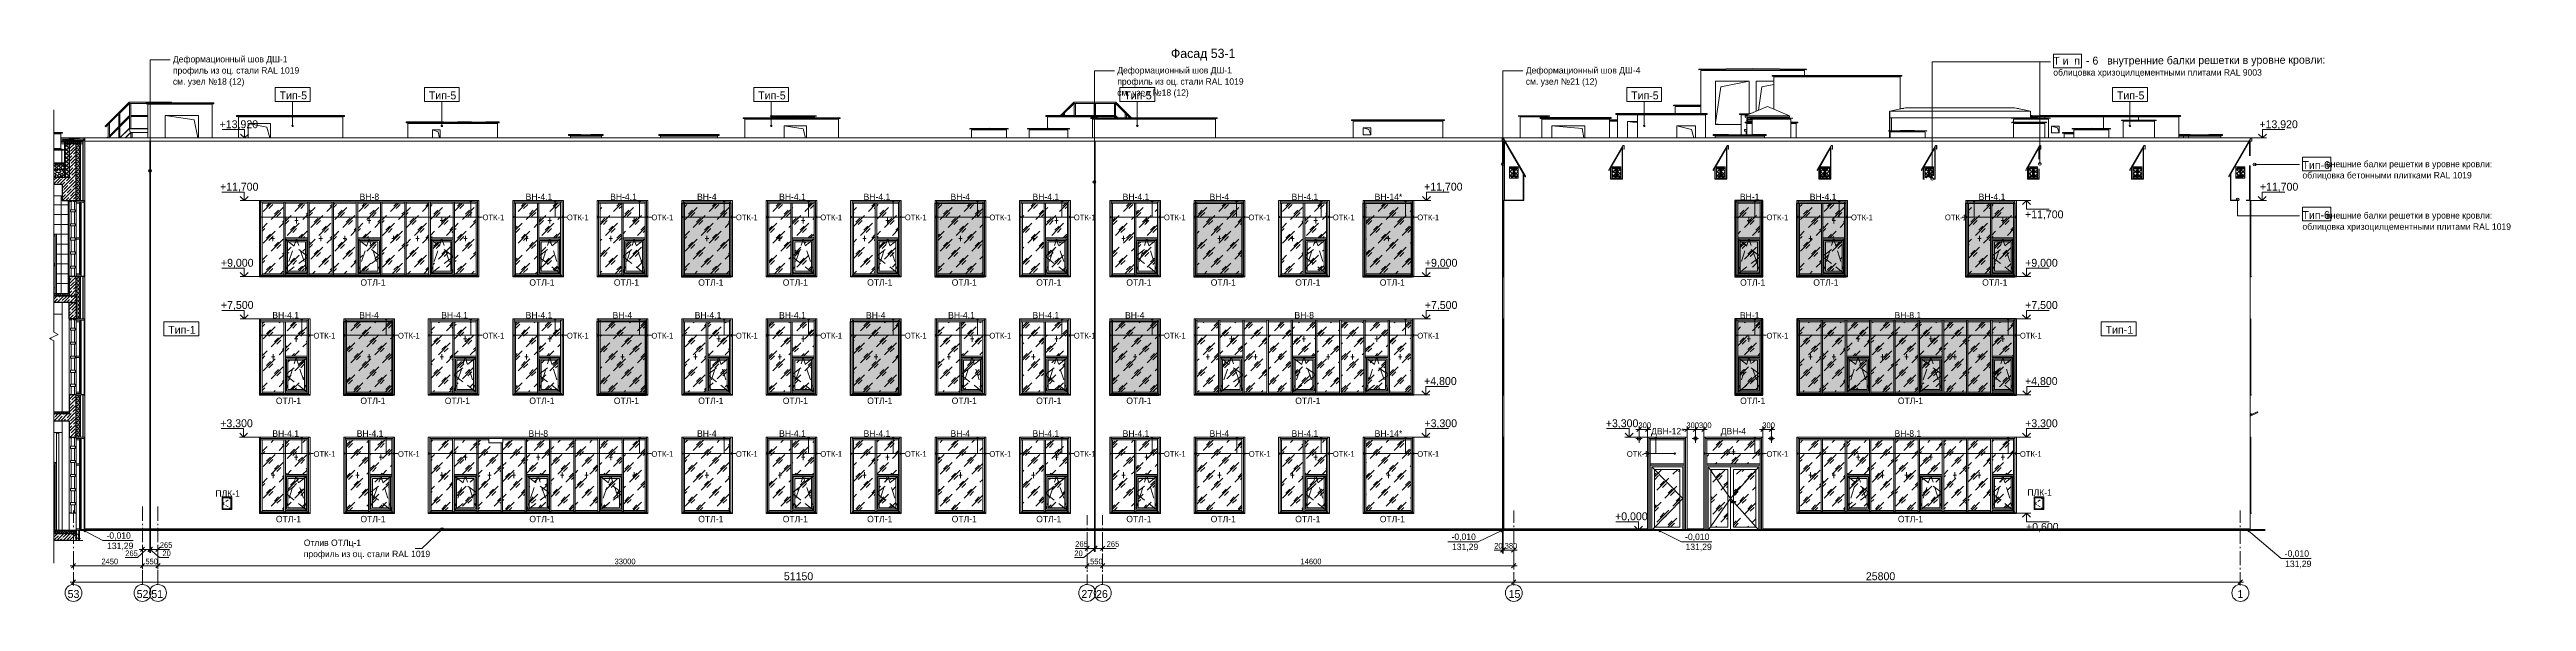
# Model space of a CAD drawing. Header units: millimetres. Extents: x 2294 to 908349, y -83289 to 219220.
# Drawn here: x 318957 to 409789, y -11084 to 9149 of the extents above; entities that cross this region are included whole.
import ezdxf

# ---------------------------------------------------------------- set-up
doc = ezdxf.new("R2010")
doc.units = ezdxf.units.MM
doc.layers.add('PDF _Геометрия', color=7, linetype='Continuous')
doc.layers.add('PDF _Текст', color=7, linetype='Continuous')

msp = doc.modelspace()

# ---------------------------------------------------------------- texts
at = {"layer": 'PDF _Текст', "attachment_point": 4, "style": ''}
for s, insert, char_height in [('Фасад 53-1', (360079.4, 8959.4), 337.88), ('Деформационный шов ДШ-1', (323481.4, 8760.4), 234.458), ('профиль из оц. стали RAL 1019', (323481.4, 8349.5), 234.458), ('Деформационный шов ДШ-1', (358112.3, 8353.9), 234.458), ('Деформационный шов ДШ-4', (373093.3, 8353.9), 234.458), ('облицовка хризоцилцементными плитами RAL 9003', (392437.1, 8275.2), 234.458), ('см. узел №18 (12)', (323481.4, 7943), 234.458), ('Тип-5', (327393.9, 7464.4), 289.45), ('Тип-5', (332867, 7464.4), 289.45), ('Тип-5', (344945.4, 7464.4), 289.45), ('профиль из оц. стали RAL 1019', (358112.3, 7943), 234.458), ('см. узел №18 (12)', (358112.3, 7536.4), 234.458), ('Тип-5', (358370.2, 7464.4), 289.45), ('см. узел №21 (12)', (373093.3, 7943), 234.458), ('Тип-5', (376957.7, 7464.4), 289.45), ('Тип-5', (394771.5, 7464.4), 289.45), ('+13,920', (325195.1, 6384.6), 289.45), ('+13,920', (399995.4, 6384.6), 289.45), ('облицовка бетонными плитками RAL 1019', (401573.5, 4507), 234.458), ('Тип-6', (401573.5, 4911.4), 289.45), ('          внешние балки решетки в уровне кровли:', (401573.5, 4917.9), 234.458), ('+11,700', (325208.2, 4094), 289.45), ('ВН-8', (330327.2, 3751), 235.29), ('ВН-4.1', (336416.6, 3751), 235.29), ('ВН-4.1', (339515.9, 3751), 235.29), ('ВН-4', (342702.8, 3751), 235.29), ('ВН-4.1', (345710.4, 3751), 235.29), ('ВН-4.1', (348809.6, 3751), 235.29), ('ВН-4', (351996.6, 3751), 235.29), ('ВН-4.1', (355004.2, 3751), 235.29), ('ВН-4.1', (358308.9, 3751), 235.29), ('ВН-4', (361495.8, 3751), 235.29), ('ВН-4.1', (364503.4, 3751), 235.29), ('ВН-14*', (367550.3, 3751), 235.29), ('+11,700', (369364.5, 4094), 289.45), ('ВН-1', (380944.5, 3751), 235.29), ('ВН-4.1', (383505.9, 3751), 235.29), ('ВН-4.1', (389700.1, 3751), 235.29), ('+11,700', (400012.9, 4094), 289.45), ('ОТК-1', (334834.2, 2994.1), 209.3), ('ОТК-1', (337929.2, 2994.1), 209.3), ('ОТК-1', (341028.5, 2994.1), 209.3), ('ОТК-1', (344127.9, 2994.1), 209.3), ('ОТК-1', (347222.9, 2994.1), 209.3), ('ОТК-1', (350322.3, 2994.1), 209.3), ('ОТК-1', (353421.7, 2994.1), 209.3), ('ОТК-1', (356516.7, 2994.1), 209.3), ('ОТК-1', (359821.5, 2994.1), 209.3), ('ОТК-1', (362920.9, 2994.1), 209.3), ('ОТК-1', (366015.9, 2994.1), 209.3), ('ОТК-1', (369115.3, 2994.1), 209.3), ('ОТК-1', (381919.3, 2994.1), 209.3), ('ОТК-1', (385018.7, 2994.1), 209.3), ('ОТК-1', (388463.4, 2994.1), 209.3), ('+11,700', (391401.1, 3079.8), 289.45), ('облицовка хризоцилцементными плитами RAL 1019', (401573.5, 2622.9), 234.458), ('Тип-6', (401573.5, 3079.8), 289.45), ('          внешние балки решетки в уровне кровли:', (401573.5, 3033.8), 234.458), ('+9,000', (325243.1, 1305), 289.45), ('+9,000', (369390.7, 1305), 289.45), ('+9,000', (391405.5, 1305), 289.45), ('ОТЛ-1', (330357.8, 607.9), 235.29), ('ОТЛ-1', (336551.9, 607.9), 235.29), ('ОТЛ-1', (339651.1, 607.9), 235.29), ('ОТЛ-1', (342745.9, 607.9), 235.29), ('ОТЛ-1', (345845, 607.9), 235.29), ('ОТЛ-1', (348939.8, 607.9), 235.29), ('ОТЛ-1', (352040.3, 607.9), 235.29), ('ОТЛ-1', (355139.5, 607.9), 235.29), ('ОТЛ-1', (358444.1, 607.9), 235.29), ('ОТЛ-1', (361538.9, 607.9), 235.29), ('ОТЛ-1', (364638.1, 607.9), 235.29), ('ОТЛ-1', (367737.2, 607.9), 235.29), ('ОТЛ-1', (380952, 607.9), 235.29), ('ОТЛ-1', (383635.9, 607.9), 235.29), ('ОТЛ-1', (389830, 607.9), 235.29), ('+7,500', (325243.1, -242.5), 289.45), ('ВН-4.1', (327127.2, -589.9), 235.29), ('ВН-4', (330314.1, -589.9), 235.29), ('ВН-4.1', (333321.6, -589.9), 235.29), ('ВН-4.1', (336416.5, -589.9), 235.29), ('ВН-4', (339603.4, -589.9), 235.29), ('ВН-4.1', (342615.4, -589.9), 235.29), ('ВН-4.1', (345710.3, -589.9), 235.29), ('ВН-4', (348897.2, -589.9), 235.29), ('ВН-4.1', (351909.2, -589.9), 235.29), ('ВН-4.1', (355004.2, -589.9), 235.29), ('ВН-4', (358396.2, -589.9), 235.29), ('ВН-8', (364608.3, -589.9), 235.29), ('+7,500', (369390.7, -242.5), 289.45), ('ВН-1', (380944.4, -589.9), 235.29), ('ВН-8.1', (386614.3, -589.9), 235.29), ('+7,500', (391405.5, -242.5), 289.45), ('Тип-1', (323310.9, -1125.6), 289.45), ('ОТК-1', (328639.8, -1342.4), 209.3), ('ОТК-1', (331734.8, -1342.4), 209.3), ('ОТК-1', (334834.2, -1342.4), 209.3), ('ОТК-1', (337929.2, -1342.4), 209.3), ('ОТК-1', (341028.5, -1342.4), 209.3), ('ОТК-1', (344127.9, -1342.4), 209.3), ('ОТК-1', (347222.9, -1342.4), 209.3), ('ОТК-1', (350322.3, -1342.4), 209.3), ('ОТК-1', (353421.7, -1342.4), 209.3), ('ОТК-1', (356516.7, -1342.4), 209.3), ('ОТК-1', (359821.5, -1342.4), 209.3), ('ОТК-1', (369115.3, -1342.4), 209.3), ('ОТК-1', (381919.3, -1342.4), 209.3), ('ОТК-1', (391213.1, -1342.4), 209.3), ('Тип-1', (394356.2, -1125.6), 289.45), ('ОТЛ-1', (327256.9, -3728.6), 235.29), ('ОТЛ-1', (330356.5, -3728.6), 235.29), ('ОТЛ-1', (333451.7, -3728.6), 235.29), ('ОТЛ-1', (336551.3, -3728.6), 235.29), ('ОТЛ-1', (339650.9, -3728.6), 235.29), ('ОТЛ-1', (342746.1, -3728.6), 235.29), ('ОТЛ-1', (345845.7, -3728.6), 235.29), ('ОТЛ-1', (348940.9, -3728.6), 235.29), ('ОТЛ-1', (352039.7, -3728.6), 235.29), ('ОТЛ-1', (355139.3, -3728.6), 235.29), ('ОТЛ-1', (358444.3, -3728.6), 235.29), ('ОТЛ-1', (364638.9, -3728.6), 235.29), ('+4,800', (369364.5, -3031.5), 289.45), ('ОТЛ-1', (380952.9, -3728.6), 235.29), ('ОТЛ-1', (386736.6, -3728.6), 235.29), ('+4,800', (391401.1, -3031.5), 289.45), ('+3,300', (325216.9, -4579), 289.45), ('+3,300', (369377.6, -4579), 289.45), ('+3,300', (376026.6, -4579), 289.45), ('300', (377224.4, -4626.2), 206.97), ('300300', (378981.7, -4626.2), 206.97), ('300', (381766.3, -4626.2), 206.97), ('+3,300', (391405.5, -4579), 289.45), ('ВН-4.1', (327127.3, -4926.3), 235.29), ('ВН-4.1', (330222.2, -4926.3), 235.29), ('ВН-8', (336521.6, -4926.4), 235.29), ('ВН-4', (342702.6, -4926.4), 235.29), ('ВН-4.1', (345710.4, -4926.4), 235.29), ('ВН-4.1', (348809.6, -4926.4), 235.29), ('ВН-4', (351996.6, -4926.4), 235.29), ('ВН-4.1', (355004.2, -4926.3), 235.29), ('ВН-4.1', (358308.9, -4926.3), 235.29), ('ВН-4', (361495.8, -4926.4), 235.29), ('ВН-4.1', (364503.4, -4926.4), 235.29), ('ВН-14*', (367550.2, -4926.4), 235.29), ('ДВН-12*', (377687.8, -4873.9), 235.29), ('ДВН-4', (380240.7, -4873.9), 235.29), ('ВН-8.1', (386614.3, -4926.4), 235.29), ('ОТК-1', (328639.8, -5678.9), 209.3), ('ОТК-1', (331734.8, -5678.9), 209.3), ('ОТК-1', (341028.5, -5678.9), 209.3), ('ОТК-1', (344127.9, -5678.9), 209.3), ('ОТК-1', (347222.9, -5678.9), 209.3), ('ОТК-1', (350322.3, -5678.9), 209.3), ('ОТК-1', (353421.7, -5678.9), 209.3), ('ОТК-1', (356516.7, -5678.9), 209.3), ('ОТК-1', (359821.5, -5678.9), 209.3), ('ОТК-1', (362934, -5678.9), 209.3), ('ОТК-1', (366015.9, -5678.9), 209.3), ('ОТК-1', (369115.3, -5678.9), 209.3), ('ОТК-1', (376796, -5678.9), 209.3), ('ОТК-1', (381919.3, -5678.9), 209.3), ('ОТК-1', (391213.1, -5678.9), 209.3), ('ПЛК-1', (325041.9, -7125.2), 235.29), ('ПЛК-1', (391488.5, -7094.6), 235.29), ('ОТЛ-1', (327258.4, -8065.1), 235.29), ('ОТЛ-1', (330357.5, -8065.1), 235.29), ('ОТЛ-1', (336551.7, -8065.1), 235.29), ('ОТЛ-1', (342745.9, -8065.1), 235.29), ('ОТЛ-1', (345845, -8065.1), 235.29), ('ОТЛ-1', (348939.8, -8065.1), 235.29), ('ОТЛ-1', (352039, -8065.1), 235.29), ('ОТЛ-1', (355138.2, -8065.1), 235.29), ('ОТЛ-1', (358442.8, -8065.1), 235.29), ('ОТЛ-1', (361537.6, -8065.1), 235.29), ('ОТЛ-1', (364636.8, -8065.1), 235.29), ('ОТЛ-1', (367738.1, -8065.1), 235.29), ('+0,000', (376367.6, -7988.8), 289.45), ('ОТЛ-1', (386736.6, -8065.1), 235.29), ('-0,010', (321046.5, -8690.2), 235.29), ('131,29', (321068.4, -9066.2), 235.29), ('265', (323000.6, -9019.5), 206.97), ('Отлив ОТЛц-1', (328281.3, -8965.9), 234.458), ('265', (356569.1, -8980.2), 206.97), ('265', (357723.2, -8980.2), 206.97), ('-0,010', (370369.9, -8733.9), 235.29), ('131,29', (370387.4, -9105.5), 235.29), ('20 380', (371934.9, -9045.8), 206.97), ('-0,010', (378933.6, -8733.9), 235.29), ('131,29', (378951.1, -9105.5), 235.29), ('+0,600', (391436, -8377.8), 289.45), ('2450', (320858.5, -9618.4), 206.97), ('265', (321732.8, -9321.2), 206.97), ('550', (322471.6, -9618.4), 206.97), ('20', (323096.7, -9321.2), 206.97), ('профиль из оц. стали RAL 1019', (328281.3, -9376.8), 234.458), ('33000', (339677.8, -9618.4), 206.97), ('20', (356538.5, -9321.2), 206.97), ('550', (357115.6, -9618.4), 206.97), ('14600', (364831.2, -9618.4), 206.97), ('-0,010', (400922.2, -9350.3), 235.29), ('131,29', (400939.6, -9726.3), 235.29), ('53', (319621.4, -10812.8), 289.45), ('52 51', (322152.5, -10812.8), 289.45), ('51150', (345885.3, -10161.4), 289.45), ('27 26', (356796.5, -10812.8), 289.45), ('15', (372463.8, -10812.8), 289.45), ('25800', (385565, -10161.4), 289.45), ('1', (399191, -10812.8), 289.5)]:
    msp.add_mtext(s, dxfattribs=dict(at, insert=insert, char_height=char_height))
at = {"layer": 'PDF _Текст', "insert": (392437.1, 8692.8), "char_height": 289.45, "attachment_point": 4, "rotation": 0.243245, "style": ''}
msp.add_mtext('Т и  п  - 6   внутренние балки решетки в уровне кровли:', dxfattribs=at)

# ---------------------------------------------------------------- hatches: boundary and pattern name
at = {"transparency": 33554551}
h = msp.add_hatch(color=3, dxfattribs=at)
h.dxf.hatch_style = 1
h.paths.add_polyline_path([(342139.7, 3515.7), (343938.7, 3515.7), (343938.7, 802.3), (342139.7, 802.3)])
h = msp.add_hatch(color=3, dxfattribs=at)
h.dxf.hatch_style = 1
h.paths.add_polyline_path([(351433.6, 3515.7), (353232.7, 3515.7), (353232.7, 802.3), (351433.6, 802.3)])
h = msp.add_hatch(color=3, dxfattribs=at)
h.dxf.hatch_style = 1
h.paths.add_polyline_path([(360933.1, 3515.7), (362732.1, 3515.7), (362732.1, 802.3), (360933.1, 802.3)])
h = msp.add_hatch(color=3, dxfattribs=at)
h.dxf.hatch_style = 1
h.paths.add_polyline_path([(367127.6, 3515.7), (368926.6, 3515.7), (368926.6, 802.3), (367127.6, 802.3)])
h = msp.add_hatch(color=3, dxfattribs=at)
h.dxf.hatch_style = 1
h.paths.add_polyline_path([(380758.1, 811), (381789.8, 811), (381789.8, 3613.2), (380758.1, 3613.2)])
h = msp.add_hatch(color=3, dxfattribs=at)
h.dxf.hatch_style = 1
h.paths.add_polyline_path([(383031.4, 3515.7), (384830.4, 3515.7), (384830.4, 802.3), (383031.4, 802.3)])
h = msp.add_hatch(color=3, dxfattribs=at)
h.dxf.hatch_style = 1
h.paths.add_polyline_path([(389225.9, 3515.7), (391024.9, 3515.7), (391024.9, 802.3), (389225.9, 802.3)])
h = msp.add_hatch(color=3, dxfattribs=at)
h.dxf.hatch_style = 1
h.paths.add_polyline_path([(329746.3, -820.9), (331545.3, -820.9), (331545.3, -3534.3), (329746.3, -3534.3)])
h = msp.add_hatch(color=3, dxfattribs=at)
h.dxf.hatch_style = 1
h.paths.add_polyline_path([(339040.2, -820.9), (340839.3, -820.9), (340839.3, -3534.3), (339040.2, -3534.3)])
h = msp.add_hatch(color=3, dxfattribs=at)
h.dxf.hatch_style = 1
h.paths.add_polyline_path([(348334.2, -820.9), (350133.2, -820.9), (350133.2, -3534.3), (348334.2, -3534.3)])
h = msp.add_hatch(color=3, dxfattribs=at)
h.dxf.hatch_style = 1
h.paths.add_polyline_path([(357833.6, -820.9), (359632.7, -820.9), (359632.7, -3534.3), (357833.6, -3534.3)])
h = msp.add_hatch(color=3, dxfattribs=at)
h.dxf.hatch_style = 1
h.paths.add_polyline_path([(380758.1, -3525.6), (381789.8, -3525.6), (381789.8, -723.4), (380758.1, -723.4)])
h = msp.add_hatch(color=3, dxfattribs=at)
h.dxf.hatch_style = 1
h.paths.add_polyline_path([(391083.8, -723.4), (383031.4, -723.4), (383031.4, -3525.6), (391083.8, -3525.6)])

# ---------------------------------------------------------------- linework, layer by layer
for points in [[(342139.7, 3515.7), (343938.7, 3515.7), (343938.7, 802.3), (342139.7, 802.3)], [(351433.6, 3515.7), (353232.7, 3515.7), (353232.7, 802.3), (351433.6, 802.3)], [(360933.1, 3515.7), (362732.1, 3515.7), (362732.1, 802.3), (360933.1, 802.3)], [(367127.6, 3515.7), (368926.6, 3515.7), (368926.6, 802.3), (367127.6, 802.3)], [(380758.1, 811), (381789.8, 811), (381789.8, 3613.2), (380758.1, 3613.2)], [(383031.4, 3515.7), (384830.4, 3515.7), (384830.4, 802.3), (383031.4, 802.3)], [(389225.9, 3515.7), (391024.9, 3515.7), (391024.9, 802.3), (389225.9, 802.3)], [(329746.3, -820.9), (331545.3, -820.9), (331545.3, -3534.3), (329746.3, -3534.3)], [(339040.2, -820.9), (340839.3, -820.9), (340839.3, -3534.3), (339040.2, -3534.3)], [(348334.2, -820.9), (350133.2, -820.9), (350133.2, -3534.3), (348334.2, -3534.3)], [(357833.6, -820.9), (359632.7, -820.9), (359632.7, -3534.3), (357833.6, -3534.3)], [(380758.1, -3525.6), (381789.8, -3525.6), (381789.8, -723.4), (380758.1, -723.4)], [(380758.1, -3525.6), (381789.8, -3525.6), (381789.8, -723.4), (380758.1, -723.4)], [(391083.8, -723.4), (383031.4, -723.4), (383031.4, -3525.6), (391083.8, -3525.6)]]:
    msp.add_lwpolyline(points, close=True)
at = {"layer": 'PDF _Геометрия', "lineweight": 9}
for points in [[(322642.4, 4697.3), (322642.4, 8776), (323381.2, 8776)], [(357274.1, 4290.8), (357274.1, 8369.5), (358012.8, 8369.5)], [(372251.1, 4946.5), (372251.1, 8369.5), (372989.9, 8369.5)], [(378576.7, 6804.4), (378576.7, 7062.4), (378681.7, 7062.4), (379512.3, 7062.4), (379512.3, 6804.4), (379512.3, 8378.2), (383206.2, 8378.2), (383315.5, 8378.2), (383315.5, 8203.3)], [(382126.5, 8190.2), (382126.5, 8168.4), (386887.1, 8168.4), (386887.1, 8190.2)], [(382126.5, 8181.5), (382126.5, 8168.4), (386887.1, 8168.4), (386887.1, 8181.5)], [(391945, 4955.3), (391945, 8701.7), (392338.4, 8701.7), (387997.5, 8701.7), (387997.5, 4404.4)], [(380150.5, 6406.6), (380989.8, 6406.6), (380045.6, 6406.6), (380045.6, 7989.1), (381287.1, 7989.1), (381287.1, 6800.1), (381287.1, 7989.1), (380045.6, 7989.1), (380045.6, 6511.5)], [(380054.3, 6463.5), (380251, 7779.3), (381287.1, 7989.1)], [(381623.7, 6926.8), (381750.5, 7779.3), (382187.7, 7866.7)], [(386825.9, 6966.2), (386825.9, 8146.5), (382187.7, 8146.5), (382187.7, 6966.2)], [(383315.5, 8168.4), (383315.5, 8146.5)], [(319110.2, -9685.1), (319110.2, -1527.8), (318957.2, -1449.1), (319267.6, -1296.1), (319110.2, -1217.4), (319110.2, 6940)], [(322563.8, 6240.5), (321877.4, 6240.5), (321877.4, 6244.9), (321873, 6244.9), (321873, 6249.3), (321532.1, 5908.3), (321532.1, 6817.6), (321527.7, 6817.6), (321527.7, 6813.2), (321523.3, 6808.8), (321501.5, 6787), (321497.1, 6782.6), (321492.7, 6778.2), (321492.7, 5908.3), (321151.7, 5908.3), (321151.7, 6437.2), (321147.4, 6432.9), (321143, 6428.5), (321116.8, 6402.3), (321112.4, 6397.9), (321108, 6393.5), (321108, 5908.3), (321108, 5938.9), (321108, 5943.2), (321108, 5947.6), (321108, 5952), (321064.3, 5908.3), (319376.9, 5908.3)], [(322502.6, 7176), (321890.5, 7176), (321890.5, 7180.4), (321886.2, 7184.8), (321877.4, 7211), (321873, 7215.4), (321873, 7219.7), (320994.4, 6341.1), (320998.7, 6341.1), (320998.7, 6336.7), (321003.1, 6332.3), (321020.6, 6314.8)], [(321003.1, 6332.3), (321020.6, 6314.8), (321025, 6310.5), (321890.5, 7176), (321890.5, 7180.4), (321886.2, 7184.8), (321877.4, 7211), (321873, 7215.4), (321873, 7219.7), (323420.6, 7219.7), (323446.8, 7193.5)], [(321934.2, 6249.3), (321934.2, 7176), (321929.9, 7176), (321925.5, 7176), (321899.3, 7176), (321894.9, 7176), (321890.5, 7176), (321890.5, 6249.3)], [(322563.8, 6734.5), (321934.2, 6734.5), (321934.2, 6730.1), (321934.2, 6725.8), (321934.2, 6699.5), (321934.2, 6695.2), (321934.2, 6690.8), (322563.8, 6690.8)], [(356299.2, 5908.3), (356299.2, 6209.9), (354887.2, 6209.9), (354887.2, 5908.3), (354052.2, 5908.3), (354052.2, 6209.9), (352771.3, 6209.9), (352771.3, 5908.3), (347883.9, 5908.3), (347883.9, 6599), (344456.6, 6599), (344456.6, 5908.3), (343446.8, 5908.3), (343446.8, 5978.2), (341357.2, 5978.2), (341357.2, 5908.3), (339202, 5908.3), (339202, 5978.2), (338056.6, 5978.2), (338056.6, 5908.3), (335390, 5908.3), (335390, 6441.6), (332098.2, 6441.6), (332098.2, 5908.3), (329711.3, 5908.3), (329711.3, 6677.7), (325881.8, 6677.7), (325881.8, 5908.3), (324920, 5908.3), (324920, 7141.1), (322563.8, 7141.1), (322563.8, 5908.3), (321986.7, 5908.3), (321986.7, 6100.6), (321982.3, 6100.6), (321978, 6100.6), (321943, 6100.6)], [(322502.6, 7180.4), (322502.6, 7162.9), (324981.2, 7162.9), (324981.2, 7180.4)], [(322502.6, 7171.7), (322502.6, 7162.9), (324981.2, 7162.9), (324981.2, 7171.7)], [(324395.4, 5908.3), (324264.3, 6572.7), (323202, 6725.8)], [(323420.6, 7162.9), (323442.4, 7141.1)], [(323499.3, 7141.1), (323477.4, 7162.9)], [(329772.5, 6717), (329772.5, 6695.2), (325816.2, 6695.2), (325816.2, 6717)], [(325816.2, 6708.3), (325816.2, 6695.2), (329772.5, 6695.2), (329772.5, 6708.3)], [(327031.5, 5908.3), (326931, 6306.1), (326244.6, 6437.2)], [(327258.8, 6725.8), (327879.6, 6725.8)], [(327866.5, 6349.8), (327866.5, 7250.3)], [(335451.2, 6485.3), (335451.2, 6463.5), (332032.6, 6463.5), (332032.6, 6485.3), (335451.2, 6485.3), (335451.2, 6494.1), (334952.8, 6494.1), (334952.8, 6489.7), (334436.9, 6489.7), (334436.9, 6494.1), (333921.1, 6494.1), (333921.1, 6489.7), (333400.9, 6489.7), (333400.9, 6494.1), (332850.1, 6494.1), (332487.2, 6494.1), (332032.6, 6494.1), (332032.6, 6485.3)], [(332032.6, 6476.6), (332032.6, 6463.5), (335451.2, 6463.5), (335451.2, 6476.6)], [(332850.1, 6494.1), (332487.2, 6494.1)], [(333339.7, 6349.8), (333339.7, 7250.3)], [(333400.9, 6489.7), (333921.1, 6489.7)], [(334436.9, 6489.7), (334952.8, 6489.7)], [(347945.1, 6638.3), (347945.1, 6620.8), (344395.4, 6620.8), (344395.4, 6638.3), (347945.1, 6638.3), (347945.1, 6651.4), (347416.2, 6651.4), (347416.2, 6647.1), (346795.4, 6647.1), (346795.4, 6651.4), (345545.1, 6651.4), (345545.1, 6647.1), (344928.7, 6647.1), (344928.7, 6651.4), (344395.4, 6651.4), (344395.4, 6638.3)], [(344395.4, 6629.6), (344395.4, 6620.8), (347945.1, 6620.8), (347945.1, 6629.6)], [(344928.7, 6647.1), (345545.1, 6647.1)], [(345422.7, 6349.8), (345422.7, 7250.3)], [(347009.6, 6647.1), (347009.6, 6677.7), (345457.7, 6677.7), (345457.7, 6647.1)], [(345457.7, 6620.8), (345457.7, 6599)], [(346681.7, 5908.3), (346598.7, 6244.9), (345899.2, 6358.5)], [(346795.4, 6647.1), (347416.2, 6647.1)], [(347009.6, 6599), (347009.6, 6620.8)], [(355494.8, 6717), (355494.8, 6695.2), (357435.8, 6695.2), (357435.8, 6717)], [(355494.8, 6708.3), (355494.8, 6695.2), (357435.8, 6695.2), (357435.8, 6708.3)], [(357374.6, 6651.4), (357374.6, 6677.7), (355556, 6677.7), (355556, 6262.4)], [(355997.6, 6695.2), (355975.7, 6677.7)], [(358633.6, 6651.4), (358065.3, 7219.7), (356517.8, 7219.7), (356517.8, 7215.4), (356517.8, 7211), (356522.1, 7211), (356530.9, 7184.8), (356522.1, 7211), (356517.8, 7211), (356517.8, 7215.4), (356517.8, 7219.7), (356028.2, 6725.8)], [(356032.5, 6677.7), (356054.4, 6695.2)], [(356085, 6725.8), (356535.3, 7176), (356535.3, 7180.4), (356530.9, 7184.8), (356535.3, 7180.4), (356535.3, 7176), (358047.8, 7176), (358052.2, 7176), (358052.2, 7180.4), (358052.2, 7184.8), (358052.2, 7180.4), (358052.2, 7176), (358047.8, 7176), (358572.4, 6651.4)], [(356176.8, 6725.8), (356176.8, 6817.6), (356172.4, 6817.6), (356172.4, 6813.2), (356168, 6808.8), (356146.2, 6787), (356141.8, 6782.6), (356137.4, 6778.2), (356137.4, 6725.8)], [(356137.4, 6695.2), (356137.4, 6677.7)], [(356176.8, 6677.7), (356176.8, 6695.2)], [(356574.6, 6725.8), (356574.6, 7176), (356570.2, 7176), (356544, 7176), (356539.6, 7176), (356535.3, 7176), (356535.3, 6725.8)], [(356535.3, 6695.2), (356535.3, 6677.7)], [(356574.6, 6677.7), (356574.6, 6695.2)], [(361772.4, 6638.3), (361772.4, 6620.8), (357147.3, 6620.8), (357147.3, 6638.3)], [(357147.3, 6633.9), (357147.3, 6620.8), (361772.4, 6620.8), (361772.4, 6633.9)], [(373899.1, 6655.8), (373899.1, 6677.7), (372884.9, 6677.7), (372884.9, 5908.3), (370056.5, 5908.3), (370056.5, 6520.3), (366760.4, 6520.3), (366760.4, 5908.3), (361711.2, 5908.3), (361711.2, 6599), (357208.5, 6599), (357208.5, 5908.3)], [(357313.4, 6725.8), (357313.4, 7176), (357309, 7176), (357304.7, 7176), (357278.4, 7176), (357274.1, 7176), (357269.7, 7176), (357269.7, 6725.8)], [(357269.7, 6695.2), (357269.7, 6677.7)], [(357313.4, 6677.7), (357313.4, 6695.2), (357313.4, 6690.8), (358008.5, 6690.8), (358008.5, 6695.2), (358008.5, 6699.5), (358008.5, 6725.8), (358008.5, 6730.1), (358008.5, 6734.5), (357313.4, 6734.5), (357313.4, 6730.1)], [(357374.6, 6599), (357374.6, 6620.8)], [(358047.8, 6651.4), (358047.8, 7176), (358043.4, 7176), (358017.2, 7176), (358012.8, 7176), (358008.5, 7176), (358008.5, 6651.4)], [(358008.5, 6620.8), (358008.5, 6599)], [(358130.9, 6651.4), (358047.8, 6734.5), (358047.8, 6730.1), (358047.8, 6725.8), (358047.8, 6721.4), (358047.8, 6686.4), (358047.8, 6682), (358047.8, 6677.7), (358047.8, 6673.3), (358069.7, 6651.4)], [(358047.8, 6599), (358047.8, 6620.8)], [(358104.7, 6620.8), (358126.5, 6599)], [(358183.3, 6599), (358161.5, 6620.8)], [(358450, 6651.4), (358450, 6778.2), (358445.6, 6778.2), (358445.6, 6782.6), (358441.3, 6782.6), (358441.3, 6787), (358415, 6808.8), (358415, 6813.2), (358410.7, 6813.2), (358410.7, 6817.6), (358406.3, 6817.6), (358406.3, 6651.4)], [(358406.3, 6620.8), (358406.3, 6599)], [(358450, 6599), (358450, 6620.8)], [(358607.4, 6620.8), (358629.2, 6599)], [(358686.1, 6599), (358664.2, 6620.8)], [(358847.8, 6349.8), (358847.8, 7250.3)], [(360675.1, 6647.1), (361191, 6647.1)], [(370117.7, 6564), (370117.7, 6542.1), (366699.2, 6542.1), (366699.2, 6564), (370117.7, 6564), (370117.7, 6572.7), (369615, 6572.7), (369615, 6568.4), (368998.6, 6568.4), (368998.6, 6572.7), (368224.8, 6572.7), (368224.8, 6568.4), (367604.1, 6568.4), (367604.1, 6572.7), (366699.2, 6572.7), (366699.2, 6564)], [(366699.2, 6550.9), (366699.2, 6542.1), (370117.7, 6542.1), (370117.7, 6550.9)], [(367604.1, 6568.4), (368224.8, 6568.4)], [(368998.6, 6568.4), (369615, 6568.4)], [(376168, 5908.3), (376168, 6599), (373680.6, 6599), (373680.6, 5908.3)], [(373899.1, 6599), (373899.1, 6620.8)], [(375223.7, 5908.3), (375158.2, 6253.6), (374047.8, 6358.5)], [(376168, 6572.7), (376456.5, 6572.7)], [(376168, 6564), (376456.5, 6564)], [(376456.5, 6520.3), (376168, 6520.3)], [(378471.8, 6804.4), (378471.8, 6808.8), (376395.3, 6808.8), (376395.3, 6795.7)], [(376395.3, 6787), (376395.3, 6773.8), (376395.3, 6795.7), (377129.7, 6795.7), (377129.7, 6773.8), (379739.6, 6773.8), (379739.6, 6795.7), (379739.6, 6804.4), (377129.7, 6804.4), (377129.7, 6795.7), (379739.6, 6795.7)], [(378471.8, 6773.8), (376395.3, 6773.8), (378471.8, 6773.8)], [(378410.6, 6752), (376456.5, 6752), (376456.5, 5908.3)], [(377190.9, 6463.5), (376823.7, 6515.9)], [(377129.7, 6782.6), (377129.7, 6773.8), (379739.6, 6773.8), (379739.6, 6782.6)], [(379678.4, 5908.3), (379678.4, 6752), (377190.9, 6752), (377190.9, 5908.3)], [(377435.8, 6349.8), (377435.8, 7250.3)], [(378576.7, 6752), (378576.7, 6773.8)], [(379250, 5908.3), (379175.6, 6223), (378633.6, 6358.5)], [(380928.6, 6795.7), (381326.5, 6800.1)], [(381260.9, 6773.8), (380928.6, 6773.8), (380928.6, 6795.7), (381309, 6795.7)], [(381212.8, 6752), (380989.8, 6752), (380989.8, 6026.3)], [(381392, 6467.8), (381134.1, 6463.5), (381134.1, 6485.3), (381392, 6489.7)], [(382760.3, 6721.4), (381951.6, 7066.7), (381142.8, 6721.4)], [(382069.6, 6651.4), (381234.7, 6651.4), (381182.2, 6599)], [(381182.2, 6599), (382721, 6599), (381182.2, 6599)], [(381392, 6590.2), (381234.7, 6590.2), (381182.2, 6537.8), (381234.7, 6590.2)], [(381182.2, 6537.8), (381392, 6537.8), (381182.2, 6537.8)], [(381199.7, 6428.5), (381182.2, 6415.4)], [(381199.7, 6415.4), (381182.2, 6415.4), (381182.2, 6411), (381199.7, 6411)], [(381199.7, 6367.3), (381182.2, 6349.8)], [(381392, 6524.7), (381234.7, 6524.7), (381190.9, 6485.3)], [(381392, 6441.6), (381199.7, 6441.6), (381199.7, 6026.3)], [(381392, 6463.5), (381234.7, 6463.5), (381212.8, 6441.6)], [(382808.4, 5908.3), (382808.4, 6599), (381392, 6599), (381392, 6026.3)], [(382677.3, 6642.7), (382668.5, 6651.4), (382135.2, 6651.4)], [(382187.7, 6668.9), (382187.7, 6651.4)], [(382721, 6599), (382699.1, 6620.8)], [(382808.4, 6489.7), (383075.1, 6485.3), (383075.1, 6463.5), (382808.4, 6467.8)], [(383013.9, 5908.3), (383013.9, 6441.6), (382808.4, 6441.6)], [(386436.8, 6655.8), (386432.5, 6651.4), (386432.5, 6878.8), (386436.8, 6878.8), (386428.1, 6878.8), (386428.1, 6647.1), (386428.1, 6174.9)], [(386428.1, 6647.1), (386432.5, 6647.1), (386432.5, 6878.8)], [(386432.5, 6174.9), (386432.5, 6647.1), (386436.8, 6651.4)], [(386432.5, 6651.4), (386432.5, 6651.4)], [(391599.7, 6887.5), (391599.7, 6651.4), (391599.7, 6887.5), (391018.2, 7009.9), (387018.2, 7009.9), (391018.2, 7009.9), (387018.2, 7009.9), (386436.8, 6887.5), (386436.8, 6647.1), (391477.2, 6647.1)], [(386436.8, 6887.5), (391599.7, 6887.5), (391018.2, 7009.9), (387018.2, 7009.9)], [(386436.8, 6174.9), (386436.8, 6647.1)], [(387022.6, 7009.9), (386441.2, 6887.5), (386441.2, 6647.1), (386445.6, 6647.1)], [(386502.4, 6174.9), (386502.4, 6647.1)], [(386874, 6979.3), (386874, 6992.4), (386952.7, 6992.4)], [(391875.1, 6625.2), (391617.1, 6629.6), (390913.3, 6620.8), (390913.3, 6638.3), (391617.1, 6651.4), (391359.2, 6647.1)], [(391704.6, 6472.2), (391551.6, 6472.2), (390913.3, 6463.5), (390913.3, 6485.3), (391551.6, 6494.1), (391394.2, 6489.7)], [(392255.4, 5908.3), (392255.4, 6599), (390974.5, 6599), (390974.5, 6485.3)], [(390974.5, 6463.5), (390974.5, 5908.3), (390974.5, 6441.6), (392124.2, 6441.6), (392124.2, 5908.3)], [(391018.2, 7009.9), (391018.2, 7009.9)], [(391162.5, 6979.3), (391162.5, 6992.4), (391110, 6992.4), (391110, 6988)], [(391875.1, 6647.1), (391617.1, 6651.4), (392321, 6638.3), (392321, 6620.8), (391617.1, 6629.6), (391359.2, 6625.2)], [(391704.6, 6489.7), (391551.6, 6494.1), (392185.4, 6485.3), (392185.4, 6463.5), (391551.6, 6472.2), (391394.2, 6472.2)], [(391538.5, 6599), (391538.5, 6629.6)], [(391665.2, 6725.8), (391599.7, 6725.8), (392185.4, 6717), (392185.4, 6695.2), (391599.7, 6703.9), (391665.2, 6703.9)], [(392124.2, 6642.7), (392124.2, 6677.7), (391599.7, 6677.7)], [(391940.6, 6721.4), (391940.6, 6730.1), (393816, 6730.1), (393816, 6725.8), (394436.8, 6725.8), (394436.8, 6730.1), (395363.6, 6730.1), (395363.6, 6725.8), (395984.3, 6725.8), (395984.3, 6730.1), (397103.5, 6730.1), (397103.5, 6717), (395621.5, 6717)], [(397103.5, 6717), (397103.5, 6695.2), (391940.6, 6695.2), (391940.6, 6699.5), (391940.6, 6695.2), (397103.5, 6695.2), (397103.5, 6708.3)], [(397042.3, 5908.3), (397042.3, 6677.7), (396933, 6677.7), (392111.1, 6677.7)], [(392124.2, 6599), (392124.2, 6620.8)], [(392185.4, 6717), (394218.2, 6717)], [(393816, 6725.8), (394436.8, 6725.8)], [(395560.3, 6572.7), (395560.3, 6677.7), (394279.4, 6677.7), (394279.4, 6258)], [(396150.5, 5908.3), (396150.5, 6520.3), (395005.1, 6520.3), (395005.1, 5908.3)], [(395245.5, 6349.8), (395245.5, 7250.3)], [(395363.6, 6725.8), (395984.3, 6725.8)], [(395560.3, 6520.3), (395560.3, 6550.9)], [(319110.2, 6113.7), (319438.1, 6113.7), (319438.1, 6096.2), (319110.2, 6096.2)], [(319438.1, 6096.2), (319438.1, 6078.8), (319110.2, 6078.8), (319438.1, 6078.8), (319438.1, 6091.9)], [(319110.2, 5523.6), (319376.9, 5523.6), (319376.9, 6056.9), (319110.2, 6056.9)], [(319468.7, 5462.4), (319473.1, 5462.4), (319473.1, 5484.2), (319315.7, 5523.6), (319473.1, 5484.2), (319473.1, 5462.4), (319110.2, 5462.4)], [(319110.2, 5484.2), (319473.1, 5484.2)], [(319468.7, 5860.2), (319376.9, 5860.2)], [(319451.2, 5799), (319376.9, 5799)], [(319376.9, 5794.6), (320176.9, 5794.6), (319604.2, 5794.6)], [(320176.9, 5790.2), (319376.9, 5790.2)], [(320176.9, 5785.9), (319376.9, 5785.9)], [(320093.8, 5772.7), (320093.8, 5777.1), (320093.8, 5781.5), (320093.8, 5750.9), (319503.7, 5750.9), (319376.9, 5750.9), (319420.6, 5750.9)], [(319376.9, 5781.5), (320176.9, 5781.5), (320093.8, 5781.5), (319503.7, 5781.5), (319503.7, 5777.1), (319503.7, 5772.7), (319503.7, 5750.9)], [(319512.4, 5698.4), (319512.4, 4461.3), (319508, 4461.3), (319508, 5698.4), (319376.9, 5698.4), (319508, 5698.4), (320093.8, 5698.4), (320093.8, 5750.9), (320093.8, 5742.1)], [(319411.8, 4990.2), (319411.8, 5462.4)], [(319604.2, 5807.7), (319604.2, 5794.6), (319604.2, 5799), (319455.6, 5799)], [(319508, 5860.2), (319486.2, 5860.2)], [(320093.8, 5777.1), (319503.7, 5777.1)], [(319508, 5698.4), (319508, 5750.9), (320093.8, 5750.9), (320176.9, 5750.9), (320093.8, 5750.9), (320093.8, 5772.7), (319503.7, 5772.7)], [(319508, 4461.3), (319508, 5698.4), (319512.4, 5698.4), (319525.5, 5698.4), (319678.5, 5698.4), (319678.5, 4461.3), (319525.5, 4461.3), (319512.4, 4461.3)], [(319525.5, 4461.3), (319525.5, 5698.4)], [(319604.2, 5868.9), (320225, 5903.9), (320255.6, 5908.3), (372229.2, 5908.3), (372229.2, 5785.9), (320255.6, 5785.9), (320255.6, 5908.3)], [(319604.2, 5842.7), (319604.2, 5799)], [(319792.2, 5807.7), (319604.2, 5807.7), (319604.2, 5812.1), (319792.2, 5812.1)], [(320225, 832.9), (320225, 824.1), (319936.4, 824.1), (319678.5, 824.1), (319678.5, 3613.2), (319936.4, 3613.2), (319936.4, 5698.4), (320041.4, 5698.4), (320093.8, 5698.4), (320176.9, 5698.4), (320176.9, 3613.2), (320093.8, 3613.2), (320041.4, 3613.2), (319936.4, 3613.2)], [(320225, 5842.7), (320255.6, 5842.7), (319945.2, 5842.7), (319945.2, 5803.4), (319792.2, 5803.4), (319792.2, 5842.7)], [(319905.8, 5842.7), (319796.5, 5842.7), (319796.5, 5807.7)], [(319940.8, 5807.7), (319796.5, 5807.7), (319940.8, 5807.7)], [(319940.8, 5807.7), (319940.8, 5842.7)], [(319945.2, 5803.4), (320194.4, 5803.4), (320194.4, 3613.2), (320194.4, 5803.4), (320246.8, 5803.4), (320246.8, 5794.6)], [(320041.4, 5698.4), (320041.4, 3613.2)], [(320176.9, 5698.4), (320093.8, 5698.4), (320093.8, 3613.2)], [(320255.6, 5803.4), (320194.4, 5803.4)], [(320198.7, 5855.8), (320207.5, 5855.8)], [(320225, 5903.9), (320255.6, 5903.9), (320255.6, 5785.9), (320238.1, 5794.6), (320255.6, 5794.6)], [(320225, 5855.8), (320255.6, 5855.8)], [(357304.7, 5785.9), (357304.7, -8417.4), (372238, -8417.4), (372238, 5785.9), (372238, -8417.4), (372259.8, -8417.4), (320225, -8417.4), (322638.1, -8417.4), (322638.1, 5785.9)], [(320255.6, 5785.9), (320238.1, 5790.2)], [(320246.8, -8469.8), (320246.8, 5790.2)], [(321733.2, 5908.3), (321728.8, 5908.3), (321929.9, 6109.4), (321929.9, 6113.7), (321877.4, 6236.1), (321877.4, 6240.5), (321540.8, 5908.3), (321536.4, 5908.3)], [(321978, 6100.6), (321943, 6100.6), (321938.6, 6100.6), (321934.2, 6100.6), (321934.2, 5908.3), (321737.5, 5908.3), (321934.2, 6105), (321929.9, 6105), (321929.9, 6109.4), (322563.8, 6109.4)], [(322563.8, 6249.3), (321873, 6249.3), (321873, 6244.9), (321877.4, 6244.9), (321877.4, 6240.5), (321877.4, 6236.1), (321929.9, 6113.7), (321929.9, 6109.4), (321934.2, 6105), (322563.8, 6105)], [(321873, 6249.3), (322563.8, 6249.3), (321873, 6249.3)], [(321925.5, 6249.3), (321899.3, 6249.3)], [(321934.2, 6105), (321934.2, 6105)], [(322638.1, 5523.6), (322659.9, 5523.6)], [(322659.9, 5785.9), (322659.9, -8417.4), (357282.8, -8417.4), (357282.8, 5785.9)], [(326690.5, 5908.3), (326555, 5908.3), (326109.1, 5908.3), (326109.1, 6218.7), (325282.9, 6218.7)], [(326266.5, 5908.3), (325956.1, 5908.3)], [(333256.6, 5908.3), (333208.5, 6135.6), (332998.7, 6205.5)], [(339263.2, 6021.9), (339263.2, 6000.1), (337991, 6000.1), (337991, 6021.9)], [(337991, 6008.8), (337991, 6000.1), (339263.2, 6000.1), (339263.2, 6008.8)], [(338445.7, 6026.3), (338808.5, 6026.3)], [(341295.9, 6021.9), (341295.9, 6000.1), (343508, 6000.1), (343508, 6021.9)], [(341295.9, 6013.2), (341295.9, 6000.1), (343508, 6000.1), (343508, 6013.2)], [(353151.7, 6236.1), (353409.6, 6240.5), (352705.8, 6231.8), (352705.8, 6253.6), (353409.6, 6262.4), (353151.7, 6258)], [(353667.5, 6258), (353409.6, 6262.4), (354113.4, 6253.6), (354113.4, 6231.8), (353409.6, 6240.5), (353667.5, 6236.1)], [(355285, 6240.5), (355595.4, 6244.9), (354826, 6231.8), (354826, 6253.6), (355595.4, 6262.4), (355285, 6258)], [(355556, 6240.5), (355556, 6209.9)], [(355905.8, 6258), (355595.4, 6262.4), (356364.8, 6253.6), (356364.8, 6231.8), (355595.4, 6244.9), (355905.8, 6240.5)], [(367407.4, 6021.9), (367341.8, 6218.7), (367127.6, 6284.2)], [(399717.7, 5908.3), (399717.7, 5785.9), (399717.7, 5903.9), (399678.3, 5903.9), (398874, 4509.4), (398874, 4478.8), (398882.7, 4478.8), (398882.7, 4496.3), (398882.7, 4478.8), (398869.6, 4478.8), (398869.6, 4509.4), (399678.3, 5908.3), (399717.7, 5908.3), (372229.2, 5908.3), (372229.2, 5785.9), (372290.4, 5785.9), (372290.4, 3613.2)], [(372334.1, 5785.9), (372338.5, 5785.9), (399608.4, 5785.9), (399612.7, 5785.9)], [(379966.9, 6021.9), (379966.9, 6000.1), (381912.2, 6000.1), (381912.2, 6021.9)], [(379966.9, 6013.2), (379966.9, 6000.1), (381912.2, 6000.1), (381912.2, 6013.2)], [(381846.7, 5908.3), (381846.7, 5978.2), (380032.5, 5978.2), (380032.5, 5908.3)], [(380522.1, 6026.3), (381400.8, 6026.3)], [(380989.8, 6000.1), (380989.8, 5978.2)], [(381199.7, 6214.3), (381116.6, 6214.3), (381199.7, 6223)], [(381199.7, 6161.8), (381116.6, 6161.8), (381116.6, 6214.3)], [(381121, 6161.8), (381177.8, 6161.8), (381177.8, 6026.3)], [(381177.8, 6000.1), (381177.8, 5978.2)], [(381182.2, 6349.8), (381199.7, 6349.8), (381182.2, 6349.8)], [(381199.7, 6306.1), (381182.2, 6288.6)], [(381182.2, 6288.6), (381199.7, 6288.6), (381182.2, 6288.6)], [(381199.7, 6000.1), (381199.7, 5978.2)], [(381392, 6000.1), (381392, 5978.2)], [(387350.5, 6161.8), (387092.6, 6166.2), (386393.1, 6153.1), (386393.1, 6174.9), (387092.6, 6183.7), (386834.6, 6179.3)], [(386428.1, 5908.3), (386428.1, 6153.1)], [(386432.5, 5908.3), (386432.5, 6153.1)], [(386436.8, 5908.3), (386436.8, 6153.1)], [(387735.2, 5908.3), (387735.2, 6135.6), (386454.3, 6135.6), (386454.3, 5908.3)], [(386502.4, 6135.6), (386502.4, 6157.4)], [(387350.5, 6179.3), (387092.6, 6183.7), (387796.4, 6174.9), (387796.4, 6153.1), (387092.6, 6166.2), (386834.6, 6161.8)], [(391923.1, 5125.8), (391923.1, 5571.7), (391910, 5571.7), (391910, 5125.8)], [(392648.8, 6096.2), (392587.6, 6279.9), (392369, 6341.1)], [(393195.3, 6096.2), (392771.2, 6096.2), (392771.2, 6105), (393195.3, 6105)], [(392771.2, 6087.5), (392771.2, 6078.8), (393195.3, 6078.8), (392771.2, 6078.8), (392771.2, 6096.2)], [(393195.3, 6056.9), (392836.8, 6056.9), (392836.8, 5908.3)], [(394095.8, 6236.1), (393837.9, 6240.5), (393134.1, 6231.8), (393134.1, 6253.6), (393837.9, 6262.4), (393580, 6258)], [(394476.1, 5908.3), (394476.1, 6209.9), (393195.3, 6209.9), (393195.3, 5908.3)], [(394095.8, 6258), (393837.9, 6262.4), (394537.4, 6253.6), (394537.4, 6231.8), (393837.9, 6240.5), (393580, 6236.1)], [(394279.4, 6236.1), (394279.4, 6209.9)], [(400933, 6218.7), (400106.7, 6218.7), (400106.7, 5908.3), (399993.1, 5908.3), (399717.7, 5908.3), (399717.7, 5785.9), (399656.5, 5785.9), (399717.7, 5785.9), (399717.7, 5908.3), (398576.7, 5908.3), (398576.7, 5978.2), (397042.3, 5978.2)], [(397042.3, 6021.9), (397274, 6021.9), (397274, 6035), (397042.3, 6035), (397461.9, 6035), (397461.9, 6021.9), (397274, 6021.9), (397274, 6000.1), (397042.3, 6000.1), (397461.9, 6000.1), (397042.3, 6000.1), (398637.9, 6000.1), (398637.9, 6013.2)], [(397274, 6013.2), (397274, 6000.1), (397042.3, 6000.1), (398637.9, 6000.1), (398637.9, 6021.9)], [(397212.8, 5908.3), (397212.8, 5978.2), (397042.3, 5978.2), (397400.7, 5978.2), (397400.7, 5908.3)], [(397461.9, 6013.2), (397461.9, 6000.1), (397461.9, 6021.9), (398637.9, 6021.9), (398637.9, 6035), (398139.5, 6035), (398139.5, 6026.3), (397461.9, 6026.3)], [(399656.5, 5785.9), (399656.5, 5248.2), (399656.5, 5803.4), (399634.6, 5803.4), (399634.6, 5248.2)], [(399949.4, 5908.3), (400259.7, 5908.3)], [(319110.2, 4461.3), (319512.4, 4461.3), (319512.4, 4749.8), (319512.4, 4915.9), (319512.4, 4955.3), (319512.4, 4981.5), (319512.4, 4985.9), (319512.4, 4990.2), (319110.2, 4990.2)], [(322638.1, 5309.4), (322659.9, 5309.4)], [(357282.8, 5309.4), (357304.7, 5309.4)], [(399634.6, -8469.8), (399634.6, -8417.4), (381789.8, -8417.4), (399634.6, -8417.4), (399656.5, -8417.4), (399656.5, 4898.4), (399656.5, 3613.2), (399687.1, 3613.2), (399687.1, 3534.5), (399687.1, 2218.7), (399687.1, 902.8), (399687.1, 824.1), (399656.5, 824.1)], [(387726.4, 4448.2), (387726.4, 4854.7), (388041.2, 4854.7), (388041.2, 4513.7)], [(391910, 4776), (391910, 4400.1), (391923.1, 4400.1), (391923.1, 4776)], [(399634.6, 4898.4), (399634.6, 3613.2), (399656.5, 3613.2)], [(399813.8, 4933.4), (401470.7, 4933.4)], [(319385.6, 3788.1), (319110.2, 3788.1), (319420.6, 3788.1), (319420.6, 4212.1), (319420.6, 3788.1), (319385.6, 3788.1), (319385.6, 207.7)], [(319508, 4461.3), (319508, 4461.3)], [(327193.3, 3613.2), (326485.1, 3613.2), (326096, 3613.2), (326096, 3923.6), (325269.8, 3923.6)], [(368465.3, 3613.2), (369029.2, 3613.2), (369453.3, 3613.2), (369453.3, 3923.6), (370279.5, 3923.6)], [(387713.3, 4400.1), (387678.4, 4400.1), (387678.4, 4408.8), (387713.3, 4408.8)], [(388063, 4408.8), (388089.3, 4408.8), (388089.3, 4400.1), (388063, 4400.1)], [(399197.4, 3652.5), (399197.4, 3049.3), (401470.7, 3049.3)], [(399687.1, 3613.2), (399853.2, 3613.2), (400102.4, 3613.2), (400102.4, 3923.6), (400928.6, 3923.6)], [(319643.5, 3613.2), (319643.5, 824.1), (319643.5, 207.7), (319643.5, 3613.2), (319656.7, 3613.2), (319656.7, 824.1), (319656.7, 207.7), (319652.3, 207.7), (319643.5, 207.7)], [(319678.5, 3587), (319674.1, 3587), (319774.7, 3587), (319774.7, 3582.6), (319674.1, 3582.6), (319674.1, 3587), (319674.1, 3613.2)], [(319748.5, 1134.5), (319748.5, 832.9), (319674.1, 832.9), (319674.1, 3582.6), (319748.5, 3582.6), (319748.5, 3276.6)], [(319748.5, 2760.7), (319748.5, 3202.3)], [(319866.5, 3276.6), (319866.5, 3582.6), (319936.4, 3582.6), (319840.3, 3582.6), (319840.3, 3587), (319936.4, 3587)], [(319866.5, 3202.3), (319866.5, 2760.7)], [(320111.3, 3534.5), (320111.3, 2218.7), (320111.3, 876.6), (320093.8, 876.6), (320050.1, 876.6), (319936.4, 876.6), (319936.4, 2218.7), (319936.4, 3534.5), (319936.4, 2218.7), (319936.4, 902.8)], [(320050.1, 3512.6), (320050.1, 2244.9)], [(320093.8, 3512.6), (320093.8, 2244.9)], [(320194.4, 3560.7), (320194.4, 3534.5)], [(320225, 3534.5), (320225, 2218.7), (320225, 902.8), (320225, 837.2)], [(326253.4, 3613.2), (325943, 3613.2)], [(326699.3, 837.2), (326699.3, 902.8), (326699.3, 2218.7), (326699.3, 3560.7), (326751.7, 3560.7), (326751.7, 2218.7), (326751.7, 876.6), (326699.3, 876.6), (326699.3, 2218.7), (326699.3, 3534.5), (326699.3, 3613.2), (326651.2, 3613.2), (326651.2, 3534.5), (326651.2, 2218.7), (326651.2, 902.8), (326651.2, 824.1)], [(326651.2, 832.9), (326651.2, 3613.2), (334703.6, 3613.2), (334703.6, 832.9)], [(326677.4, 3009.9), (334834.8, 3009.9)], [(326751.7, 2590.2), (326939.7, 2778.2)], [(326791.1, 3215.4), (327088.3, 3512.6)], [(326913.5, 3403.4), (327018.4, 3512.6)], [(326996.5, 3320.3), (327145.2, 3464.6)], [(327084, 2922.5), (327521.1, 3359.6)], [(327206.4, 3110.5), (327350.6, 3259.1)], [(327289.4, 3027.4), (327438.1, 3171.7)], [(327376.9, 2629.6), (327543, 2795.7)], [(327499.3, 2817.6), (327543, 2865.7)], [(327595.4, 2848.2), (327814, 3071.1)], [(327595.4, 2918.1), (327643.5, 2966.2)], [(327595.4, 2747.6), (327731, 2878.8)], [(327669.8, 3508.3), (327669.8, 3512.6)], [(327669.8, 2336.7), (328106.9, 2778.2)], [(327949.5, 2878.8), (328076.3, 2878.8)], [(327958.3, 3215.4), (328255.5, 3512.6)], [(328010.7, 2979.3), (328010.7, 2773.8)], [(328080.7, 3403.4), (328190, 3512.6)], [(328168.1, 3320.3), (328312.4, 3464.6)], [(328251.2, 2922.5), (328430.4, 3101.7)], [(328373.6, 3110.5), (328430.4, 3167.3)], [(328482.9, 3154.2), (328692.7, 3359.6)], [(328482.9, 3219.8), (328517.8, 3259.1)], [(328482.9, 3049.3), (328605.3, 3171.7)], [(328544.1, 2629.6), (328981.2, 3071.1)], [(328666.5, 2817.6), (328810.7, 2966.2)], [(328749.5, 2734.5), (328898.2, 2878.8)], [(328837, 3508.3), (328841.3, 3512.6)], [(328837, 2336.7), (329274.1, 2778.2)], [(329129.9, 3215.4), (329317.8, 3403.4)], [(329247.9, 3403.4), (329317.8, 3473.3)], [(329370.3, 3455.8), (329422.8, 3512.6)], [(329370.3, 3355.3), (329479.6, 3464.6)], [(329422.8, 2922.5), (329859.9, 3359.6)], [(329540.8, 3110.5), (329689.4, 3259.1)], [(329628.2, 3027.4), (329772.5, 3171.7)], [(329711.3, 2629.6), (330152.8, 3071.1)], [(329833.7, 2817.6), (329977.9, 2966.2)], [(329921.1, 2734.5), (330065.4, 2878.8)], [(330004.2, 3508.3), (330008.5, 3512.6)], [(330257.7, 2590.2), (330441.3, 2778.2)], [(330297.1, 3215.4), (330594.3, 3512.6)], [(330419.5, 3403.4), (330524.4, 3512.6)], [(330502.5, 3320.3), (330651.2, 3464.6)], [(330590, 2922.5), (331027.1, 3359.6)], [(330616.2, 2878.8), (330738.6, 2878.8)], [(330677.4, 2979.3), (330677.4, 2773.8)], [(330708, 3110.5), (330856.6, 3259.1)], [(330795.4, 3027.4), (330939.7, 3171.7)], [(330882.9, 2629.6), (331097.1, 2843.8)], [(331000.9, 2817.6), (331097.1, 2913.7)], [(331088.3, 2734.5), (331097.1, 2743.2)], [(331145.2, 2896.3), (331320, 3071.1)], [(331145.2, 2791.3), (331232.6, 2878.8)], [(331171.4, 3508.3), (331175.8, 3512.6)], [(331171.4, 2336.7), (331612.9, 2778.2)], [(331464.3, 3215.4), (331761.5, 3512.6)], [(331586.7, 3403.4), (331691.6, 3512.6)], [(331669.7, 3320.3), (331818.4, 3464.6)], [(331757.2, 2922.5), (331984.5, 3149.8)], [(331879.6, 3110.5), (331984.5, 3215.4)], [(331962.6, 3027.4), (331984.5, 3044.9)], [(332032.6, 3202.3), (332194.3, 3359.6)], [(332032.6, 3097.3), (332111.3, 3171.7)], [(332050.1, 2629.6), (332487.2, 3071.1)], [(332172.5, 2817.6), (332316.7, 2966.2)], [(332255.5, 2734.5), (332399.8, 2878.8)], [(332343, 3508.3), (332343, 3512.6)], [(332343, 2336.7), (332780.1, 2778.2)], [(332631.5, 3215.4), (332871.9, 3451.4)], [(332753.9, 3403.4), (332863.2, 3512.6)], [(332841.3, 3320.3), (332871.9, 3350.9)], [(332924.4, 3503.9), (332928.8, 3512.6)], [(332924.4, 3399), (332985.6, 3464.6)], [(332924.4, 2922.5), (333361.5, 3359.6)], [(333046.8, 3110.5), (333191.1, 3259.1)], [(333134.2, 3027.4), (333278.5, 3171.7)], [(333217.3, 2629.6), (333654.4, 3071.1)], [(333278.5, 2878.8), (333400.9, 2878.8)], [(333339.7, 2979.3), (333339.7, 2773.8)], [(333339.7, 2817.6), (333483.9, 2966.2)], [(333422.7, 2734.5), (333571.4, 2878.8)], [(333510.2, 3508.3), (333514.5, 3512.6)], [(333811.8, 3224.1), (334096, 3512.6)], [(333811.8, 2638.3), (333947.3, 2778.2)], [(333921.1, 3403.4), (334030.4, 3512.6)], [(334008.5, 3320.3), (334152.8, 3464.6)], [(334096, 2922.5), (334533.1, 3359.6)], [(334214, 3110.5), (334362.6, 3259.1)], [(334301.4, 3027.4), (334445.7, 3171.7)], [(334384.5, 2629.6), (334598.7, 2843.8)], [(334402, 3587), (334402, 3009.9), (334834.8, 3009.9), (334681.8, 3009.9)], [(334506.9, 2817.6), (334598.7, 2913.7)], [(334594.3, 2734.5), (334598.7, 2743.2)], [(334703.6, 824.1), (334703.6, 902.8), (334703.6, 2218.7), (334703.6, 3534.5), (334703.6, 3613.2), (334651.2, 3613.2), (334651.2, 3534.5), (334651.2, 2218.7), (334651.2, 876.6), (334598.7, 876.6), (334598.7, 2218.7), (334598.7, 3560.7), (334651.2, 3560.7), (334651.2, 2218.7), (334651.2, 902.8), (334651.2, 837.2)], [(335993.2, 837.2), (335993.2, 902.8), (335993.2, 2218.7), (335993.2, 876.6), (336045.7, 876.6), (336045.7, 2218.7), (336045.7, 3512.6), (335993.2, 3512.6), (335993.2, 2218.7), (335993.2, 3534.5), (335993.2, 3613.2), (335945.1, 3613.2), (335945.1, 3534.5), (335945.1, 2218.7), (335945.1, 902.8), (335945.1, 824.1), (335945.1, 3613.2), (337803.1, 3613.2), (337803.1, 824.1), (337803.1, 902.8), (337803.1, 2218.7), (337803.1, 3534.5), (337803.1, 3613.2), (337750.6, 3613.2), (337750.6, 3534.5), (337750.6, 2218.7), (337750.6, 876.6), (337698.1, 876.6), (337698.1, 2218.7), (337698.1, 3534.5)], [(335980.1, 3009.9), (337929.8, 3009.9)], [(336045.7, 2537.8), (336286.1, 2778.2)], [(336137.5, 3215.4), (336434.8, 3512.6)], [(336259.9, 3403.4), (336364.8, 3512.6)], [(336343, 3320.3), (336491.6, 3464.6)], [(336430.4, 2922.5), (336845.7, 3337.8)], [(336552.8, 3110.5), (336697.1, 3259.1)], [(336635.9, 3027.4), (336784.5, 3171.7)], [(336723.3, 2629.6), (336845.7, 2756.4)], [(336841.3, 2817.6), (336845.7, 2821.9)], [(336898.1, 2808.8), (337160.4, 3071.1)], [(336898.1, 2874.4), (336989.9, 2966.2)], [(336928.7, 2734.5), (337073, 2878.8)], [(337016.2, 3508.3), (337016.2, 3512.6)], [(337016.2, 2336.7), (337453.3, 2778.2)], [(337234.8, 2878.8), (337361.5, 2878.8)], [(337300.3, 2979.3), (337300.3, 2773.8)], [(337304.7, 3215.4), (337602, 3512.6)], [(337427.1, 3403.4), (337536.4, 3512.6)], [(337497.1, 3587), (337497.1, 3009.9), (337929.8, 3009.9), (337781.2, 3009.9)], [(337514.5, 3320.3), (337658.8, 3464.6)], [(337597.6, 2922.5), (337698.1, 3023)], [(337698.1, 3560.7), (337698.1, 3552)], [(337750.6, 3534.5), (337750.6, 2218.7), (337750.6, 902.8), (337750.6, 837.2)], [(339092.7, 837.2), (339092.7, 902.8), (339092.7, 2218.7), (339092.7, 876.6), (339145.1, 876.6), (339145.1, 2218.7), (339145.1, 3512.6), (339092.7, 3512.6), (339092.7, 2218.7), (339092.7, 3534.5), (339092.7, 3613.2), (339040.2, 3613.2), (339040.2, 3534.5), (339040.2, 2218.7), (339040.2, 902.8), (339040.2, 824.1), (339040.2, 3613.2), (340898.1, 3613.2), (340898.1, 824.1), (340898.1, 902.8), (340898.1, 2218.7), (340898.1, 3534.5), (340898.1, 3613.2), (340850, 3613.2), (340850, 3534.5), (340850, 2218.7), (340850, 876.6), (340797.6, 876.6), (340797.6, 2218.7), (340797.6, 3534.5)], [(339079.6, 3009.9), (341029.3, 3009.9)], [(339145.1, 3298.4), (339206.3, 3359.6)], [(339145.1, 2717), (339499.2, 3071.1)], [(339180.1, 2817.6), (339324.4, 2966.2)], [(339267.5, 2734.5), (339411.8, 2878.8)], [(339350.6, 3508.3), (339355, 3512.6)], [(339350.6, 2336.7), (339787.8, 2778.2)], [(339643.5, 3215.4), (339940.8, 3512.6)], [(339765.9, 3403.4), (339870.8, 3512.6)], [(339849, 3320.3), (339945.1, 3412.1)], [(339936.4, 2922.5), (339945.1, 2931.2)], [(339997.6, 2983.7), (340373.5, 3359.6)], [(340054.4, 3110.5), (340203.1, 3259.1)], [(340141.9, 3027.4), (340286.1, 3171.7)], [(340229.3, 2629.6), (340666.4, 3071.1)], [(340334.2, 2878.8), (340456.6, 2878.8)], [(340347.3, 2817.6), (340496, 2966.2)], [(340395.4, 2979.3), (340395.4, 2773.8)], [(340434.7, 2734.5), (340579, 2878.8)], [(340517.8, 3508.3), (340522.2, 3512.6)], [(340596.5, 3587), (340596.5, 3009.9), (341029.3, 3009.9), (340880.6, 3009.9)], [(340797.6, 3560.7), (340797.6, 3552)], [(340850, 3534.5), (340850, 2218.7), (340850, 902.8), (340850, 837.2)], [(342240.2, 3534.5), (342240.2, 876.6), (342192.1, 876.6), (342192.1, 3534.5), (342192.1, 3613.2), (342139.7, 3613.2), (342139.7, 3534.5), (342139.7, 902.8), (342139.7, 824.1), (342139.7, 3613.2), (343997.6, 3613.2), (343997.6, 824.1), (343997.6, 902.8), (343997.6, 3534.5), (343997.6, 3613.2), (343945.1, 3613.2), (343945.1, 3534.5), (343945.1, 876.6), (343892.7, 876.6), (343892.7, 3534.5)], [(342179, 3009.9), (344128.7, 3009.9)], [(342192.1, 837.2), (342192.1, 902.8), (342192.1, 3534.5)], [(343892.7, 3552), (343892.7, 3560.7), (343892.7, 3512.6), (342240.2, 3512.6), (342240.2, 3560.7), (343892.7, 3560.7)], [(342240.2, 3552), (342240.2, 3560.7)], [(342240.2, 3477.7), (342275.2, 3512.6)], [(342240.2, 3372.8), (342332, 3464.6)], [(342270.8, 2922.5), (342708, 3359.6)], [(342393.2, 3110.5), (342537.5, 3259.1)], [(342476.3, 3027.4), (342624.9, 3171.7)], [(342563.7, 2629.6), (343000.9, 3071.1)], [(342686.1, 2817.6), (342830.4, 2966.2)], [(342769.2, 2734.5), (342917.8, 2878.8)], [(342856.6, 3508.3), (342861, 3512.6)], [(342856.6, 2336.7), (343293.8, 2778.2)], [(343149.5, 3215.4), (343442.4, 3512.6)], [(343267.5, 3403.4), (343376.8, 3512.6)], [(343355, 3320.3), (343499.2, 3464.6)], [(343438, 2922.5), (343879.5, 3359.6)], [(343560.4, 3110.5), (343709.1, 3259.1)], [(343647.9, 3027.4), (343792.1, 3171.7)], [(343691.6, 3587), (343691.6, 3009.9), (344128.7, 3009.9), (343975.7, 3009.9)], [(343730.9, 2629.6), (343892.7, 2791.3)], [(343853.3, 2817.6), (343892.7, 2861.3)], [(343945.1, 3534.5), (343945.1, 902.8), (343945.1, 837.2)], [(345287.2, 837.2), (345287.2, 902.8), (345287.2, 2218.7), (345287.2, 876.6), (345339.7, 876.6), (345339.7, 2218.7), (345339.7, 3512.6), (345287.2, 3512.6), (345287.2, 2218.7), (345287.2, 3534.5), (345287.2, 3613.2), (345234.7, 3613.2), (345234.7, 3534.5), (345234.7, 2218.7), (345234.7, 902.8), (345234.7, 824.1), (345234.7, 3613.2), (347097, 3613.2), (347097, 824.1), (347097, 902.8), (347097, 2218.7), (347097, 3534.5), (347097, 3613.2), (347044.6, 3613.2), (347044.6, 3534.5), (347044.6, 2218.7), (347044.6, 876.6), (346992.1, 876.6), (346992.1, 2218.7), (346992.1, 3534.5)], [(345274.1, 3009.9), (347223.8, 3009.9)], [(345339.7, 2485.3), (345632.6, 2778.2)], [(345483.9, 3215.4), (345781.2, 3512.6)], [(345606.3, 3403.4), (345711.2, 3512.6)], [(345689.4, 3320.3), (345838, 3464.6)], [(345776.8, 2922.5), (346139.7, 3285.3)], [(345899.2, 3110.5), (346043.5, 3259.1)], [(345982.3, 3027.4), (346130.9, 3171.7)], [(346192.1, 3337.8), (346214, 3359.6)], [(346192.1, 2752), (346506.9, 3071.1)], [(346192.1, 2821.9), (346336.4, 2966.2)], [(346275.2, 2734.5), (346419.4, 2878.8)], [(346362.6, 3508.3), (346362.6, 3512.6)], [(346362.6, 2336.7), (346799.8, 2778.2)], [(346528.7, 2878.8), (346655.5, 2878.8)], [(346589.9, 2979.3), (346589.9, 2773.8)], [(346651.1, 3215.4), (346948.4, 3512.6)], [(346773.5, 3403.4), (346882.8, 3512.6)], [(346791, 3587), (346791, 3009.9), (347223.8, 3009.9), (347075.2, 3009.9)], [(346861, 3320.3), (346992.1, 3451.4)], [(346944, 2922.5), (346992.1, 2970.6)], [(346992.1, 3560.7), (346992.1, 3552)], [(347044.6, 3534.5), (347044.6, 2218.7), (347044.6, 902.8), (347044.6, 837.2)], [(348386.6, 837.2), (348386.6, 902.8), (348386.6, 2218.7), (348386.6, 876.6), (348439.1, 876.6), (348439.1, 2218.7), (348439.1, 3512.6), (348386.6, 3512.6), (348386.6, 2218.7), (348386.6, 3534.5), (348386.6, 3613.2), (348334.2, 3613.2), (348334.2, 3534.5), (348334.2, 2218.7), (348334.2, 902.8), (348334.2, 824.1), (348334.2, 3613.2), (350192.1, 3613.2), (350192.1, 824.1), (350192.1, 902.8), (350192.1, 2218.7), (350192.1, 3534.5), (350192.1, 3613.2), (350139.6, 3613.2), (350139.6, 3534.5), (350139.6, 2218.7), (350139.6, 876.6), (350091.6, 876.6), (350091.6, 2218.7), (350091.6, 3534.5)], [(348373.5, 3009.9), (350323.3, 3009.9)], [(348439.1, 3246), (348552.8, 3359.6)], [(348439.1, 3145.4), (348465.3, 3171.7)], [(348439.1, 2664.6), (348841.3, 3071.1)], [(348526.5, 2817.6), (348670.8, 2966.2)], [(348609.6, 2734.5), (348758.2, 2878.8)], [(348697, 3508.3), (348701.4, 3512.6)], [(348697, 2336.7), (349134.2, 2778.2)], [(348989.9, 3215.4), (349239.1, 3464.6)], [(349112.3, 3403.4), (349217.2, 3512.6)], [(349195.4, 3320.3), (349239.1, 3359.6)], [(349291.6, 3412.1), (349344, 3464.6)], [(349291.6, 2931.2), (349720, 3359.6)], [(349400.8, 3110.5), (349549.5, 3259.1)], [(349488.3, 3027.4), (349632.5, 3171.7)], [(349571.3, 2629.6), (350012.9, 3071.1)], [(349628.2, 2878.8), (349750.6, 2878.8)], [(349689.4, 2979.3), (349689.4, 2773.8)], [(349693.7, 2817.6), (349842.4, 2966.2)], [(349781.2, 2734.5), (349925.4, 2878.8)], [(349864.2, 3508.3), (349868.6, 3512.6)], [(349890.5, 3587), (349890.5, 3009.9), (350323.3, 3009.9), (350170.2, 3009.9)], [(350091.6, 3560.7), (350091.6, 3552)], [(350139.6, 3534.5), (350139.6, 2218.7), (350139.6, 902.8), (350139.6, 837.2)], [(351534.2, 3534.5), (351534.2, 876.6), (351486.1, 876.6), (351486.1, 3534.5), (351486.1, 3613.2), (351433.6, 3613.2), (351433.6, 3534.5), (351433.6, 902.8), (351433.6, 824.1), (351433.6, 3613.2), (353291.5, 3613.2), (353291.5, 824.1), (353291.5, 902.8), (353291.5, 3534.5), (353291.5, 3613.2), (353239.1, 3613.2), (353239.1, 3534.5), (353239.1, 876.6), (353186.6, 876.6), (353186.6, 3534.5)], [(351468.6, 3009.9), (353422.7, 3009.9)], [(351486.1, 837.2), (351486.1, 902.8), (351486.1, 3534.5)], [(353186.6, 3552), (353186.6, 3560.7), (353186.6, 3512.6), (351534.2, 3512.6), (351534.2, 3560.7), (353186.6, 3560.7)], [(351534.2, 3552), (351534.2, 3560.7)], [(351534.2, 3425.2), (351621.6, 3512.6)], [(351534.2, 3490.8), (351551.7, 3512.6)], [(351534.2, 3320.3), (351678.4, 3464.6)], [(351617.2, 2922.5), (352054.4, 3359.6)], [(351739.6, 3110.5), (351883.9, 3259.1)], [(351822.7, 3027.4), (351971.3, 3171.7)], [(351910.1, 2629.6), (352347.3, 3071.1)], [(352032.5, 2817.6), (352176.8, 2966.2)], [(352115.6, 2734.5), (352264.2, 2878.8)], [(352203, 3508.3), (352207.4, 3512.6)], [(352203, 2336.7), (352640.2, 2778.2)], [(352495.9, 3215.4), (352788.8, 3512.6)], [(352614, 3403.4), (352723.2, 3512.6)], [(352701.4, 3320.3), (352845.6, 3464.6)], [(352784.4, 2922.5), (353186.6, 3324.7)], [(352906.9, 3110.5), (353051.1, 3259.1)], [(352985.5, 3587), (352985.5, 3009.9), (353422.7, 3009.9), (353269.7, 3009.9)], [(352994.3, 3027.4), (353138.5, 3171.7)], [(353077.3, 2629.6), (353186.6, 2738.9)], [(353239.1, 3534.5), (353239.1, 902.8), (353239.1, 837.2)], [(354581.2, 837.2), (354581.2, 902.8), (354581.2, 2218.7), (354581.2, 876.6), (354633.6, 876.6), (354633.6, 2218.7), (354633.6, 3512.6), (354581.2, 3512.6), (354581.2, 2218.7), (354581.2, 3534.5), (354581.2, 3613.2), (354528.7, 3613.2), (354528.7, 3534.5), (354528.7, 2218.7), (354528.7, 902.8), (354528.7, 824.1), (354528.7, 3613.2), (356391, 3613.2), (356391, 824.1), (356391, 902.8), (356391, 2218.7), (356391, 3534.5), (356391, 3613.2), (356338.5, 3613.2), (356338.5, 3534.5), (356338.5, 2218.7), (356338.5, 876.6), (356286.1, 876.6), (356286.1, 2218.7), (356286.1, 3534.5)], [(354568, 3009.9), (356517.8, 3009.9)], [(354633.6, 3018.7), (354686.1, 3071.1)], [(354633.6, 2432.9), (354979, 2778.2)], [(354830.3, 3215.4), (355127.6, 3512.6)], [(354952.7, 3403.4), (355057.7, 3512.6)], [(355035.8, 3320.3), (355184.4, 3464.6)], [(355123.2, 2922.5), (355433.6, 3232.9)], [(355245.6, 3110.5), (355389.9, 3259.1)], [(355328.7, 3027.4), (355433.6, 3132.3)], [(355486.1, 3285.3), (355560.4, 3359.6)], [(355486.1, 2699.5), (355853.3, 3071.1)], [(355534.2, 2817.6), (355682.8, 2966.2)], [(355621.6, 2734.5), (355765.9, 2878.8)], [(355709, 3508.3), (355709, 3512.6)], [(355709, 2336.7), (356146.2, 2778.2)], [(355822.7, 2878.8), (355949.5, 2878.8)], [(355883.9, 2979.3), (355883.9, 2773.8)], [(355997.6, 3215.4), (356286.1, 3499.5)], [(356085, 3587), (356085, 3009.9), (356517.8, 3009.9), (356369.1, 3009.9)], [(356120, 3403.4), (356224.9, 3512.6)], [(356207.4, 3320.3), (356286.1, 3399)], [(356286.1, 3560.7), (356286.1, 3552)], [(356338.5, 3534.5), (356338.5, 2218.7), (356338.5, 902.8), (356338.5, 837.2)], [(357886.1, 837.2), (357886.1, 902.8), (357886.1, 2218.7), (357886.1, 876.6), (357938.5, 876.6), (357938.5, 2218.7), (357938.5, 3512.6), (357886.1, 3512.6), (357886.1, 2218.7), (357886.1, 3534.5), (357886.1, 3613.2), (357833.6, 3613.2), (357833.6, 3534.5), (357833.6, 2218.7), (357833.6, 902.8), (357833.6, 824.1), (357833.6, 3613.2), (359691.5, 3613.2), (359691.5, 824.1), (359691.5, 902.8), (359691.5, 2218.7), (359691.5, 3534.5), (359691.5, 3613.2), (359643.4, 3613.2), (359643.4, 3534.5), (359643.4, 2218.7), (359643.4, 876.6), (359591, 876.6), (359591, 2218.7), (359591, 3534.5)], [(357873, 3009.9), (359822.7, 3009.9)], [(357938.5, 2817.6), (358187.7, 3071.1)], [(357938.5, 2883.1), (358017.2, 2966.2)], [(357956, 2734.5), (358104.7, 2878.8)], [(358043.4, 3508.3), (358047.8, 3512.6)], [(358043.4, 2336.7), (358480.6, 2778.2)], [(358336.3, 3215.4), (358629.2, 3512.6)], [(358454.4, 3403.4), (358563.7, 3512.6)], [(358541.8, 3320.3), (358686.1, 3464.6)], [(358629.2, 2922.5), (358738.5, 3031.8)], [(358791, 3084.2), (359066.4, 3359.6)], [(358791, 3154.2), (358895.9, 3259.1)], [(358834.7, 3027.4), (358979, 3171.7)], [(358917.8, 2629.6), (359359.3, 3071.1)], [(359040.2, 2817.6), (359188.8, 2966.2)], [(359127.6, 2734.5), (359271.9, 2878.8)], [(359127.6, 2878.8), (359250, 2878.8)], [(359188.8, 2979.3), (359188.8, 2773.8)], [(359210.7, 3508.3), (359215, 3512.6)], [(359389.9, 3587), (359389.9, 3009.9), (359822.7, 3009.9), (359674, 3009.9)], [(359503.6, 3215.4), (359591, 3302.8)], [(359591, 3560.7), (359591, 3552)], [(359643.4, 3534.5), (359643.4, 2218.7), (359643.4, 902.8), (359643.4, 837.2)], [(361033.6, 3534.5), (361033.6, 876.6), (360985.5, 876.6), (360985.5, 3534.5), (360985.5, 3613.2), (360933.1, 3613.2), (360933.1, 3534.5), (360933.1, 902.8), (360933.1, 824.1), (360933.1, 3613.2), (362791, 3613.2), (362791, 824.1), (362791, 902.8), (362791, 3534.5), (362791, 3613.2), (362738.5, 3613.2), (362738.5, 3534.5), (362738.5, 876.6), (362686.1, 876.6), (362686.1, 3534.5)], [(360972.4, 3009.9), (362922.1, 3009.9)], [(360985.5, 837.2), (360985.5, 902.8), (360985.5, 3534.5)], [(362686.1, 3552), (362686.1, 3560.7), (362686.1, 3512.6), (361033.6, 3512.6), (361033.6, 3560.7), (362686.1, 3560.7)], [(361033.6, 3552), (361033.6, 3560.7)], [(361033.6, 2992.4), (361400.8, 3359.6)], [(361086.1, 3110.5), (361230.3, 3259.1)], [(361169.1, 3027.4), (361317.8, 3171.7)], [(361256.6, 2629.6), (361693.7, 3071.1)], [(361379, 2817.6), (361523.2, 2966.2)], [(361462, 2734.5), (361610.7, 2878.8)], [(361549.5, 3508.3), (361553.8, 3512.6)], [(361549.5, 2336.7), (361986.6, 2778.2)], [(361842.3, 3215.4), (362135.2, 3512.6)], [(361960.4, 3403.4), (362069.7, 3512.6)], [(362047.8, 3320.3), (362192.1, 3464.6)], [(362130.9, 2922.5), (362572.4, 3359.6)], [(362253.3, 3110.5), (362397.5, 3259.1)], [(362340.7, 3027.4), (362485, 3171.7)], [(362423.8, 2629.6), (362686.1, 2896.3)], [(362489.3, 3587), (362489.3, 3009.9), (362922.1, 3009.9), (362769.1, 3009.9)], [(362546.2, 2817.6), (362686.1, 2961.8)], [(362629.2, 2734.5), (362686.1, 2791.3)], [(362738.5, 3534.5), (362738.5, 902.8), (362738.5, 837.2)], [(364080.6, 837.2), (364080.6, 902.8), (364080.6, 2218.7), (364080.6, 876.6), (364133.1, 876.6), (364133.1, 2218.7), (364133.1, 3512.6), (364080.6, 3512.6), (364080.6, 2218.7), (364080.6, 3534.5), (364080.6, 3613.2), (364028.1, 3613.2), (364028.1, 3534.5), (364028.1, 2218.7), (364028.1, 902.8), (364028.1, 824.1), (364028.1, 3613.2), (365890.4, 3613.2), (365890.4, 824.1), (365890.4, 902.8), (365890.4, 2218.7), (365890.4, 3534.5), (365890.4, 3613.2), (365838, 3613.2), (365838, 3534.5), (365838, 2218.7), (365838, 876.6), (365785.5, 876.6), (365785.5, 2218.7), (365785.5, 3534.5)], [(364067.5, 3009.9), (366017.2, 3009.9)], [(364133.1, 2585.9), (364321, 2778.2)], [(364176.8, 3215.4), (364474, 3512.6)], [(364299.2, 3403.4), (364404.1, 3512.6)], [(364382.2, 3320.3), (364530.9, 3464.6)], [(364469.7, 2922.5), (364906.8, 3359.6)], [(364592.1, 3110.5), (364736.3, 3259.1)], [(364675.1, 3027.4), (364823.8, 3171.7)], [(364762.6, 2629.6), (364933.1, 2804.5)], [(364880.6, 2817.6), (364933.1, 2870)], [(364985.5, 2856.9), (365199.7, 3071.1)], [(364985.5, 2922.5), (365029.2, 2966.2)], [(364985.5, 2752), (365112.3, 2878.8)], [(365051.1, 3508.3), (365055.5, 3512.6)], [(365051.1, 2336.7), (365492.6, 2778.2)], [(365322.1, 2878.8), (365448.9, 2878.8)], [(365344, 3215.4), (365641.2, 3512.6)], [(365387.7, 2979.3), (365387.7, 2773.8)], [(365466.4, 3403.4), (365571.3, 3512.6)], [(365553.8, 3320.3), (365698.1, 3464.6)], [(365584.4, 3587), (365584.4, 3009.9), (366017.2, 3009.9), (365868.6, 3009.9)], [(365636.9, 2922.5), (365785.5, 3071.1)], [(365759.3, 3110.5), (365785.5, 3141.1)], [(365785.5, 3560.7), (365785.5, 3552)], [(365838, 3534.5), (365838, 2218.7), (365838, 902.8), (365838, 837.2)], [(367180, 837.2), (367180, 902.8), (367180, 3534.5), (367180, 3613.2), (367127.6, 3613.2), (367127.6, 3534.5), (367127.6, 902.8), (367127.6, 824.1), (367127.6, 3613.2), (368985.5, 3613.2), (368985.5, 824.1), (368985.5, 902.8), (368985.5, 3534.5), (368985.5, 3613.2), (368937.4, 3613.2), (368937.4, 3534.5), (368937.4, 876.6), (368885, 876.6), (368885, 3534.5)], [(367166.9, 3009.9), (369116.6, 3009.9)], [(368885, 3552), (368885, 3560.7), (368885, 3512.6), (367180, 3512.6), (367180, 3560.7), (368885, 3560.7)], [(367232.5, 3350.9), (367245.6, 3359.6)], [(367232.5, 2765.1), (367534.1, 3071.1)], [(367232.5, 2830.7), (367363.6, 2966.2)], [(367302.4, 2734.5), (367451.1, 2878.8)], [(367389.9, 3508.3), (367394.2, 3512.6)], [(367389.9, 2336.7), (367827, 2778.2)], [(367682.8, 3215.4), (367975.7, 3512.6)], [(367800.8, 3403.4), (367910.1, 3512.6)], [(367888.2, 3320.3), (368032.5, 3464.6)], [(367975.7, 2922.5), (368412.8, 3359.6)], [(368093.7, 3110.5), (368242.3, 3259.1)], [(368181.1, 3027.4), (368325.4, 3171.7)], [(368264.2, 2629.6), (368705.7, 3071.1)], [(368386.6, 2817.6), (368530.9, 2966.2)], [(368474, 2734.5), (368618.3, 2878.8)], [(368557.1, 3508.3), (368561.5, 3512.6)], [(368683.9, 3587), (368683.9, 3009.9), (369116.6, 3009.9), (368968, 3009.9)], [(368850, 3215.4), (368885, 3250.4)], [(368937.4, 3534.5), (368937.4, 902.8), (368937.4, 837.2)], [(369295.9, 3613.2), (369606.3, 3613.2)], [(399634.6, -8417.4), (381789.8, -8417.4), (399634.6, -8417.4), (399634.6, -8439.2), (381789.8, -8439.2), (381789.8, -8417.4), (381789.8, -5060), (379621.5, -5060), (379621.5, -8417.4), (379005.1, -8417.4), (379005.1, -5060), (377558.2, -5060), (377558.2, -8417.4), (372312.3, -8417.4), (372290.4, -8417.4), (372290.4, 3613.2), (372259.8, 3613.2), (372259.8, 3534.5), (372259.8, 2218.7), (372259.8, 902.8), (372259.8, 824.1), (372290.4, 824.1), (372290.4, -723.4), (372259.8, -723.4), (372259.8, -802.1), (372259.8, -2117.9), (372259.8, -3433.8), (372259.8, -3512.5), (372290.4, -3512.5), (372290.4, -5060), (372259.8, -5060), (372259.8, -5138.7), (372259.8, -6065.5), (372259.8, -8469.8), (372395.3, -8469.8), (372395.3, -8439.2)], [(380810.6, 837.2), (380810.6, 902.8), (380810.6, 2218.7), (380810.6, 3560.7), (380863.1, 3560.7), (380863.1, 2218.7), (380863.1, 876.6), (380810.6, 876.6), (380810.6, 2218.7), (380810.6, 3534.5), (380810.6, 3613.2), (380758.1, 3613.2), (380758.1, 3534.5), (380758.1, 2218.7), (380758.1, 902.8), (380758.1, 824.1), (380758.1, 3613.2), (381789.8, 3613.2), (381789.8, 824.1), (381789.8, 902.8), (381789.8, 2218.7), (381789.8, 3534.5), (381789.8, 3613.2), (381741.8, 3613.2), (381741.8, 3534.5), (381741.8, 2218.7), (381741.8, 3560.7), (381689.3, 3560.7), (381689.3, 2218.7), (381689.3, 876.6), (381689.3, 929), (380863.1, 929), (380863.1, 876.6), (381689.3, 876.6), (381741.8, 876.6), (381741.8, 2218.7), (381741.8, 902.8), (381741.8, 837.2)], [(380771.3, 3009.9), (381921, 3009.9)], [(380863.1, 3442.7), (380884.9, 3464.6)], [(380863.1, 2961.8), (381260.9, 3359.6)], [(380946.1, 3110.5), (381090.4, 3259.1)], [(381033.6, 3027.4), (381177.8, 3171.7)], [(381116.6, 2629.6), (381553.8, 3071.1)], [(381212.8, 2878.8), (381335.2, 2878.8)], [(381239, 2817.6), (381383.3, 2966.2)], [(381274, 2979.3), (381274, 2773.8)], [(381322.1, 2734.5), (381470.7, 2878.8)], [(381409.5, 3508.3), (381413.9, 3512.6)], [(381488.2, 3587), (381488.2, 3009.9), (381921, 3009.9), (381772.4, 3009.9)], [(383083.8, 837.2), (383083.8, 902.8), (383083.8, 2218.7), (383083.8, 876.6), (383131.9, 876.6), (383131.9, 2218.7), (383131.9, 3512.6), (383083.8, 3512.6), (383083.8, 2218.7), (383083.8, 3534.5), (383083.8, 3613.2), (383031.4, 3613.2), (383031.4, 3534.5), (383031.4, 2218.7), (383031.4, 902.8), (383031.4, 824.1), (383031.4, 3613.2), (384889.3, 3613.2), (384889.3, 824.1), (384889.3, 902.8), (384889.3, 2218.7), (384889.3, 3534.5), (384889.3, 3613.2), (384836.8, 3613.2), (384836.8, 3534.5)], [(383070.7, 3009.9), (385020.4, 3009.9)], [(383131.9, 3477.7), (383166.9, 3512.6)], [(383131.9, 3377.1), (383223.7, 3464.6)], [(383162.5, 2922.5), (383599.7, 3359.6)], [(383280.5, 3110.5), (383429.2, 3259.1)], [(383368, 3027.4), (383512.2, 3171.7)], [(383455.4, 2629.6), (383892.6, 3071.1)], [(383573.4, 2817.6), (383722.1, 2966.2)], [(383660.9, 2734.5), (383805.1, 2878.8)], [(383743.9, 3508.3), (383748.3, 3512.6)], [(384784.4, 3534.5), (384784.4, 2218.7), (384784.4, 876.6), (383984.4, 876.6), (383984.4, 929), (384784.4, 929)], [(383984.4, 2577.1), (384185.5, 2778.2)], [(384036.8, 3215.4), (384334.1, 3512.6)], [(384159.2, 3403.4), (384264.2, 3512.6)], [(384242.3, 3320.3), (384390.9, 3464.6)], [(384325.4, 2878.8), (384447.8, 2878.8)], [(384329.7, 2922.5), (384766.9, 3359.6)], [(384386.6, 2979.3), (384386.6, 2773.8)], [(384452.1, 3110.5), (384596.4, 3259.1)], [(384836.8, 837.2), (384836.8, 902.8), (384836.8, 2218.7), (384836.8, 3534.5), (384836.8, 2218.7), (384836.8, 876.6), (384784.4, 876.6), (384784.4, 929), (384465.2, 1178.2)], [(384535.2, 3027.4), (384683.8, 3171.7)], [(384583.3, 3587), (384583.3, 3009.9), (385020.4, 3009.9), (384867.4, 3009.9)], [(384622.6, 2629.6), (384784.4, 2795.7)], [(384740.7, 2817.6), (384784.4, 2861.3)], [(384784.4, 3560.7), (384784.4, 3552)], [(389531.9, 3587), (389531.9, 3009.9), (389094.7, 3009.9), (389247.7, 3009.9)], [(391044.5, 3009.9), (389094.7, 3009.9)], [(389278.3, 837.2), (389278.3, 902.8), (389278.3, 2218.7), (389278.3, 876.6), (389330.8, 876.6), (389330.8, 2218.7), (389330.8, 3512.6), (389278.3, 3512.6), (389278.3, 2218.7), (389278.3, 3534.5), (389278.3, 3613.2), (389225.9, 3613.2), (389225.9, 3534.5), (389225.9, 2218.7), (389225.9, 902.8), (389225.9, 824.1), (389225.9, 3613.2), (391083.8, 3613.2), (391083.8, 824.1), (391083.8, 902.8), (391083.8, 2218.7), (391083.8, 3534.5), (391083.8, 3613.2), (391031.3, 3613.2), (391031.3, 3534.5), (391031.3, 2218.7), (391031.3, 876.6), (390983.3, 876.6), (390983.3, 2218.7), (390983.3, 3534.5)], [(389330.8, 3250.4), (389440.1, 3359.6)], [(389330.8, 3145.4), (389357, 3171.7)], [(389330.8, 2664.6), (389733, 3071.1)], [(389413.9, 2817.6), (389562.5, 2966.2)], [(389501.3, 2734.5), (389645.6, 2878.8)], [(389588.7, 3508.3), (389588.7, 3512.6)], [(389588.7, 2336.7), (390025.9, 2778.2)], [(389877.3, 3215.4), (390130.8, 3464.6)], [(389999.7, 3403.4), (390108.9, 3512.6)], [(390087.1, 3320.3), (390130.8, 3364)], [(390183.3, 3412.1), (390231.4, 3464.6)], [(390183.3, 2931.2), (390607.3, 3359.6)], [(390292.6, 3110.5), (390436.8, 3259.1)], [(390375.6, 3027.4), (390524.2, 3171.7)], [(390463, 2629.6), (390900.2, 3071.1)], [(390519.9, 2878.8), (390642.3, 2878.8)], [(390581.1, 2979.3), (390581.1, 2773.8)], [(390585.4, 2817.6), (390729.7, 2966.2)], [(390668.5, 2734.5), (390817.1, 2878.8)], [(390755.9, 3508.3), (390760.3, 3512.6)], [(390878.3, 3613.2), (391249.9, 3613.2), (391459.8, 3613.2), (391459.8, 3302.8), (392286, 3302.8)], [(390983.3, 3560.7), (390983.3, 3552)], [(391031.3, 3534.5), (391031.3, 2218.7), (391031.3, 902.8), (391031.3, 837.2)], [(391302.4, 3613.2), (391612.8, 3613.2)], [(399158.1, 3613.2), (398952.6, 3613.2), (398952.6, 3626.3), (399158.1, 3626.3)], [(399512.2, 3626.3), (399634.6, 3626.3), (399634.6, 3613.2), (399512.2, 3613.2)], [(399945, 3613.2), (400255.4, 3613.2)], [(319162.7, 666.8), (319162.7, 2323.6), (319162.7, 2376), (319110.2, 2376), (319215.1, 2376), (319215.1, 207.7), (319215.1, 2376), (319162.7, 2376), (319162.7, 207.7)], [(319110.2, 2323.6), (319162.7, 2323.6)], [(319748.5, 2244.9), (319748.5, 2686.4)], [(319748.5, 1729), (319748.5, 2166.2)], [(319866.5, 2686.4), (319866.5, 2244.9)], [(319866.5, 2166.2), (319866.5, 1729)], [(320050.1, 2192.4), (320050.1, 929)], [(320085.1, 2153.1), (320093.8, 2153.1), (320050.1, 2153.1), (320058.8, 2153.1)], [(320093.8, 2192.4), (320093.8, 929)], [(326751.7, 2660.2), (326769.2, 2673.3)], [(326751.7, 2489.7), (326852.3, 2590.2)], [(326791.1, 2048.2), (327228.2, 2485.3)], [(326913.5, 2236.1), (327057.7, 2380.4)], [(326996.5, 2148.7), (327145.2, 2297.3)], [(327084, 2218.7), (327210.7, 2218.7)], [(327084, 1755.3), (327521.1, 2192.4)], [(327149.5, 2323.6), (327149.5, 2118.1)], [(327206.4, 1943.3), (327350.6, 2087.5)], [(327289.4, 1855.8), (327438.1, 2004.5)], [(327599.8, 2192.4), (327932, 1943.3)], [(327687.2, 1772.8), (327814, 1899.5)], [(327787.8, 2529), (327936.4, 2673.3)], [(327875.2, 2441.6), (328019.5, 2590.2)], [(327932, 1965.1), (328010.7, 2192.4)], [(327958.3, 2048.2), (328015.1, 2100.6)], [(328015.1, 2192.4), (328093.8, 1965.1)], [(328089.4, 2244.9), (328229.3, 2380.4)], [(328098.2, 1820.8), (328430.4, 1567.3)], [(328159.4, 2244.9), (328399.8, 2485.3)], [(328251.2, 1755.3), (328338.6, 1838.3)], [(328264.3, 2244.9), (328312.4, 2297.3)], [(328482.9, 1982.6), (328692.7, 2192.4)], [(328482.9, 2052.5), (328517.8, 2087.5)], [(328482.9, 1882), (328605.3, 2004.5)], [(328544.1, 1462.4), (328981.2, 1899.5)], [(328837, 2218.7), (328963.7, 2218.7)], [(328902.5, 2323.6), (328902.5, 2118.1)], [(328959.4, 2529), (329103.6, 2673.3)], [(329042.4, 2441.6), (329191.1, 2590.2)], [(329129.9, 2048.2), (329317.8, 2236.1)], [(329247.9, 2236.1), (329317.8, 2306.1)], [(329370.3, 2288.6), (329567, 2485.3)], [(329370.3, 2354.2), (329396.5, 2380.4)], [(329370.3, 2183.7), (329479.6, 2297.3)], [(329422.8, 1755.3), (329859.9, 2192.4)], [(329540.8, 1943.3), (329689.4, 2087.5)], [(329628.2, 1855.8), (329772.5, 2004.5)], [(329711.3, 1462.4), (330152.8, 1899.5)], [(329728.8, 2218.7), (329851.2, 2218.7)], [(329790, 2323.6), (329790, 2118.1)], [(330004.2, 2336.7), (330205.3, 2542.2)], [(330126.6, 2529), (330205.3, 2607.7)], [(330257.7, 2660.2), (330270.8, 2673.3)], [(330257.7, 2489.7), (330358.3, 2590.2)], [(330262.1, 2192.4), (330594.3, 1943.3)], [(330428.2, 2244.9), (330563.7, 2380.4)], [(330493.8, 2244.9), (330734.2, 2485.3)], [(330590, 1755.3), (330935.3, 2100.6)], [(330594.3, 1965.1), (330673, 2192.4)], [(330598.7, 2244.9), (330651.2, 2297.3)], [(330681.8, 2192.4), (330756.1, 1965.1)], [(330708, 1943.3), (330856.6, 2087.5)], [(330760.5, 1820.8), (331097.1, 1567.3)], [(330795.4, 1855.8), (330939.7, 2004.5)], [(331145.2, 1729), (331320, 1899.5)], [(331293.8, 2529), (331438, 2673.3)], [(331381.2, 2441.6), (331525.5, 2590.2)], [(331464.3, 2048.2), (331901.4, 2485.3)], [(331503.6, 2218.7), (331626, 2218.7)], [(331564.8, 2323.6), (331564.8, 2118.1)], [(331586.7, 2236.1), (331730.9, 2380.4)], [(331669.7, 2148.7), (331818.4, 2297.3)], [(331757.2, 1755.3), (331984.5, 1978.2)], [(331879.6, 1943.3), (331984.5, 2048.2)], [(331962.6, 1855.8), (331984.5, 1877.7)], [(332032.6, 2030.7), (332194.3, 2192.4)], [(332032.6, 1930.1), (332111.3, 2004.5)], [(332050.1, 1462.4), (332487.2, 1899.5)], [(332391.1, 2218.7), (332513.5, 2218.7)], [(332452.3, 2323.6), (332452.3, 2118.1)], [(332461, 2529), (332609.6, 2673.3)], [(332548.4, 2441.6), (332692.7, 2590.2)], [(332631.5, 2048.2), (332871.9, 2284.2)], [(332753.9, 2236.1), (332871.9, 2354.2)], [(332841.3, 2148.7), (332871.9, 2179.3)], [(332924.4, 2336.7), (333073, 2485.3)], [(332924.4, 2192.4), (333759.4, 2192.4), (333759.4, 2244.9), (332924.4, 2244.9), (332924.4, 2192.4), (333261, 1943.3)], [(332937.5, 2244.9), (332985.6, 2297.3)], [(333016.2, 1842.7), (333274.1, 2100.6)], [(333046.8, 1943.3), (333191.1, 2087.5)], [(333134.2, 1855.8), (333278.5, 2004.5)], [(333217.3, 1462.4), (333654.4, 1899.5)], [(333261, 1965.1), (333335.3, 2192.4)], [(333344.1, 2192.4), (333422.7, 1965.1)], [(333427.1, 1820.8), (333759.4, 1567.3)], [(333510.2, 2336.7), (333759.4, 2590.2)], [(333632.6, 2529), (333759.4, 2655.8)], [(333715.6, 2441.6), (333759.4, 2485.3)], [(333811.8, 2537.8), (333864.3, 2590.2)], [(333811.8, 2056.9), (334240.2, 2485.3)], [(333921.1, 2236.1), (334069.7, 2380.4)], [(334008.5, 2148.7), (334152.8, 2297.3)], [(334096, 1755.3), (334533.1, 2192.4)], [(334144.1, 2218.7), (334266.5, 2218.7)], [(334205.3, 2323.6), (334205.3, 2118.1)], [(334214, 1943.3), (334362.6, 2087.5)], [(334301.4, 1855.8), (334445.7, 2004.5)], [(336045.7, 2607.7), (336111.3, 2673.3)], [(336054.4, 2441.6), (336198.7, 2590.2)], [(336137.5, 2048.2), (336574.6, 2485.3)], [(336259.9, 2236.1), (336404.2, 2380.4)], [(336343, 2148.7), (336491.6, 2297.3)], [(336386.7, 2218.7), (336509.1, 2218.7)], [(336430.4, 1755.3), (336845.7, 2170.6)], [(336447.9, 2323.6), (336447.9, 2118.1)], [(336552.8, 1943.3), (336697.1, 2087.5)], [(336635.9, 1855.8), (336784.5, 2004.5)], [(336989.9, 1733.4), (337160.4, 1899.5)], [(337134.2, 2529), (337282.8, 2673.3)], [(337221.6, 2441.6), (337365.9, 2590.2)], [(337221.6, 1965.1), (337296, 2192.4)], [(337300.3, 2192.4), (337374.6, 1965.1)], [(337304.7, 2048.2), (337361.5, 2100.6)], [(337693.8, 2192.4), (337379, 1947.6)], [(337435.8, 2244.9), (337575.7, 2380.4)], [(337505.8, 2244.9), (337698.1, 2437.2)], [(337610.7, 2244.9), (337658.8, 2297.3)], [(339145.1, 2131.2), (339206.3, 2192.4)], [(339145.1, 1549.8), (339499.2, 1899.5)], [(339473, 2529), (339617.3, 2673.3)], [(339481.7, 2218.7), (339604.2, 2218.7)], [(339542.9, 2323.6), (339542.9, 2118.1)], [(339556.1, 2441.6), (339704.7, 2590.2)], [(339643.5, 2048.2), (339945.1, 2349.8)], [(339765.9, 2236.1), (339910.2, 2380.4)], [(339849, 2148.7), (339945.1, 2244.9)], [(339997.6, 2397.9), (340080.7, 2485.3)], [(340089.4, 1908.3), (340281.7, 2100.6)], [(340089.4, 1978.2), (340203.1, 2087.5)], [(340141.9, 1855.8), (340286.1, 2004.5)], [(340229.3, 1462.4), (340666.4, 1899.5)], [(340321.1, 1965.1), (340391, 2192.4)], [(340399.8, 2192.4), (340474.1, 1965.1)], [(340793.2, 2192.4), (340474.1, 1947.6)], [(340517.8, 2336.7), (340797.6, 2616.5)], [(340640.2, 2529), (340784.5, 2673.3)], [(340727.6, 2441.6), (340797.6, 2511.6)], [(342240.2, 2310.5), (342419.4, 2485.3)], [(342240.2, 2376), (342244.6, 2380.4)], [(342240.2, 2205.5), (342332, 2297.3)], [(342270.8, 1755.3), (342708, 2192.4)], [(342393.2, 1943.3), (342537.5, 2087.5)], [(342476.3, 1855.8), (342624.9, 2004.5)], [(342563.7, 1462.4), (343000.9, 1899.5)], [(342979, 2529), (343123.3, 2673.3)], [(343005.2, 2218.7), (343132, 2218.7)], [(343062.1, 2441.6), (343206.3, 2590.2)], [(343066.4, 2323.6), (343066.4, 2118.1)], [(343149.5, 2048.2), (343586.7, 2485.3)], [(343267.5, 2236.1), (343416.2, 2380.4)], [(343355, 2148.7), (343499.2, 2297.3)], [(343438, 1755.3), (343879.5, 2192.4)], [(343560.4, 1943.3), (343709.1, 2087.5)], [(343647.9, 1855.8), (343792.1, 2004.5)], [(345339.7, 2555.3), (345457.7, 2673.3)], [(345400.9, 2441.6), (345545.1, 2590.2)], [(345483.9, 2048.2), (345921.1, 2485.3)], [(345606.3, 2236.1), (345750.6, 2380.4)], [(345676.3, 2218.7), (345803, 2218.7)], [(345689.4, 2148.7), (345838, 2297.3)], [(345741.8, 2323.6), (345741.8, 2118.1)], [(345776.8, 1755.3), (346139.7, 2118.1)], [(345899.2, 1943.3), (346043.5, 2087.5)], [(345982.3, 1855.8), (346130.9, 2004.5)], [(346069.7, 2629.6), (346139.7, 2703.9)], [(346283.9, 1676.6), (346506.9, 1899.5)], [(346480.6, 2529), (346629.3, 2673.3)], [(346515.6, 1965.1), (346589.9, 2192.4)], [(346568.1, 2441.6), (346712.3, 2590.2)], [(346594.3, 2192.4), (346668.6, 1965.1)], [(346651.1, 2048.2), (346708, 2100.6)], [(346987.7, 2192.4), (346673, 1947.6)], [(346782.3, 2244.9), (346917.8, 2380.4)], [(346852.2, 2244.9), (346992.1, 2384.8)], [(346957.1, 2244.9), (346992.1, 2284.2)], [(348439.1, 2078.8), (348552.8, 2192.4)], [(348439.1, 1973.9), (348465.3, 2004.5)], [(348439.1, 1493), (348841.3, 1899.5)], [(348775.7, 2218.7), (348898.1, 2218.7)], [(348819.4, 2529), (348963.7, 2673.3)], [(348836.9, 2323.6), (348836.9, 2118.1)], [(348902.5, 2441.6), (349051.1, 2590.2)], [(348989.9, 2048.2), (349239.1, 2297.3)], [(349112.3, 2236.1), (349239.1, 2362.9)], [(349195.4, 2148.7), (349239.1, 2192.4)], [(349291.6, 2345.4), (349427.1, 2485.3)], [(349291.6, 2244.9), (349344, 2297.3)], [(349383.4, 1855.8), (349628.2, 2100.6)], [(349400.8, 1943.3), (349549.5, 2087.5)], [(349488.3, 1855.8), (349632.5, 2004.5)], [(349571.3, 1462.4), (349995.4, 1886.4)], [(349615.1, 1965.1), (349685, 2192.4)], [(349693.7, 2192.4), (349768.1, 1965.1)], [(350087.2, 2192.4), (349768.1, 1947.6)], [(349864.2, 2336.7), (350091.6, 2564)], [(349986.6, 2529), (350091.6, 2629.6)], [(350074.1, 2441.6), (350091.6, 2459.1)], [(351534.2, 2258), (351765.9, 2485.3)], [(351534.2, 2323.6), (351591, 2380.4)], [(351534.2, 2153.1), (351678.4, 2297.3)], [(351617.2, 1755.3), (352054.4, 2192.4)], [(351739.6, 1943.3), (351883.9, 2087.5)], [(351822.7, 1855.8), (351971.3, 2004.5)], [(351910.1, 1462.4), (352347.3, 1899.5)], [(352299.2, 2218.7), (352421.6, 2218.7)], [(352321.1, 2529), (352469.7, 2673.3)], [(352360.4, 2323.6), (352360.4, 2118.1)], [(352408.5, 2441.6), (352552.8, 2590.2)], [(352495.9, 2048.2), (352933.1, 2485.3)], [(352614, 2236.1), (352762.6, 2380.4)], [(352701.4, 2148.7), (352845.6, 2297.3)], [(352784.4, 1755.3), (353186.6, 2157.5)], [(352906.9, 1943.3), (353051.1, 2087.5)], [(352994.3, 1855.8), (353138.5, 2004.5)], [(354633.6, 1851.4), (354686.1, 1899.5)], [(354659.9, 2529), (354804.1, 2673.3)], [(354747.3, 2441.6), (354891.5, 2590.2)], [(354830.3, 2048.2), (355267.5, 2485.3)], [(354952.7, 2236.1), (355097, 2380.4)], [(354970.2, 2218.7), (355097, 2218.7)], [(355035.8, 2323.6), (355035.8, 2118.1)], [(355035.8, 2148.7), (355184.4, 2297.3)], [(355123.2, 1755.3), (355433.6, 2065.7)], [(355245.6, 1943.3), (355389.9, 2087.5)], [(355328.7, 1855.8), (355433.6, 1960.7)], [(355416.1, 2629.6), (355433.6, 2651.4)], [(355577.9, 1624.1), (355853.3, 1899.5)], [(355809.6, 1965.1), (355883.9, 2192.4)], [(355827.1, 2529), (355975.7, 2673.3)], [(355888.3, 2192.4), (355962.6, 1965.1)], [(355914.5, 2441.6), (356058.8, 2590.2)], [(356281.7, 2192.4), (355967, 1947.6)], [(355997.6, 2048.2), (356054.4, 2100.6)], [(356128.7, 2244.9), (356264.2, 2380.4)], [(356198.6, 2244.9), (356286.1, 2332.3)], [(357938.5, 1650.4), (358187.7, 1899.5)], [(358165.9, 2529), (358310.1, 2673.3)], [(358248.9, 2441.6), (358397.5, 2590.2)], [(358275.1, 2218.7), (358401.9, 2218.7)], [(358336.3, 2048.2), (358738.5, 2450.4)], [(358336.3, 2323.6), (358336.3, 2118.1)], [(358454.4, 2236.1), (358603, 2380.4)], [(358541.8, 2148.7), (358686.1, 2297.3)], [(358629.2, 1755.3), (358738.5, 1864.6)], [(358882.8, 2008.8), (358974.6, 2100.6)], [(358882.8, 2078.8), (358895.9, 2087.5)], [(358882.8, 1908.3), (358979, 2004.5)], [(358917.8, 1462.4), (359359.3, 1899.5)], [(359114.5, 1965.1), (359188.8, 2192.4)], [(359193.2, 2192.4), (359267.5, 1965.1)], [(359210.7, 2336.7), (359591, 2717)], [(359586.6, 2192.4), (359271.9, 1947.6)], [(359333.1, 2529), (359477.3, 2673.3)], [(359420.5, 2441.6), (359564.8, 2590.2)], [(361033.6, 2411), (361112.3, 2485.3)], [(361033.6, 1825.2), (361400.8, 2192.4)], [(361086.1, 1943.3), (361230.3, 2087.5)], [(361169.1, 1855.8), (361317.8, 2004.5)], [(361256.6, 1462.4), (361693.7, 1899.5)], [(361667.5, 2529), (361816.1, 2673.3)], [(361754.9, 2441.6), (361899.2, 2590.2)], [(361798.6, 2218.7), (361925.4, 2218.7)], [(361842.3, 2048.2), (362279.5, 2485.3)], [(361859.8, 2323.6), (361859.8, 2118.1)], [(361960.4, 2236.1), (362109, 2380.4)], [(362047.8, 2148.7), (362192.1, 2297.3)], [(362130.9, 1755.3), (362572.4, 2192.4)], [(362253.3, 1943.3), (362397.5, 2087.5)], [(362340.7, 1855.8), (362485, 2004.5)], [(364133.1, 2655.8), (364150.5, 2673.3)], [(364133.1, 2485.3), (364238, 2590.2)], [(364176.8, 2048.2), (364613.9, 2485.3)], [(364299.2, 2236.1), (364443.4, 2380.4)], [(364382.2, 2148.7), (364530.9, 2297.3)], [(364469.7, 2218.7), (364596.4, 2218.7)], [(364469.7, 1755.3), (364906.8, 2192.4)], [(364535.2, 2323.6), (364535.2, 2118.1)], [(364592.1, 1943.3), (364736.3, 2087.5)], [(364675.1, 1855.8), (364823.8, 2004.5)], [(365077.3, 1781.5), (365199.7, 1899.5)], [(365173.5, 2529), (365322.1, 2673.3)], [(365260.9, 2441.6), (365405.2, 2590.2)], [(365309, 1965.1), (365383.3, 2192.4)], [(365344, 2048.2), (365400.8, 2100.6)], [(365387.7, 2192.4), (365462, 1965.1)], [(365781.1, 2192.4), (365466.4, 1947.6)], [(365475.1, 2244.9), (365610.6, 2380.4)], [(365545.1, 2244.9), (365785.5, 2485.3)], [(365645.6, 2244.9), (365698.1, 2297.3)], [(367232.5, 2179.3), (367245.6, 2192.4)], [(367232.5, 1597.9), (367534.1, 1899.5)], [(367512.3, 2529), (367656.5, 2673.3)], [(367595.3, 2441.6), (367744, 2590.2)], [(367682.8, 2048.2), (368119.9, 2485.3)], [(367800.8, 2236.1), (367949.4, 2380.4)], [(367888.2, 2148.7), (368032.5, 2297.3)], [(367975.7, 1755.3), (368412.8, 2192.4)], [(367997.5, 2218.7), (368119.9, 2218.7)], [(368058.7, 2323.6), (368058.7, 2118.1)], [(368093.7, 1943.3), (368242.3, 2087.5)], [(368181.1, 1855.8), (368325.4, 2004.5)], [(368264.2, 1462.4), (368705.7, 1899.5)], [(368557.1, 2336.7), (368885, 2664.6)], [(368679.5, 2529), (368823.8, 2673.3)], [(368762.5, 2441.6), (368885, 2559.6)], [(368850, 2048.2), (368885, 2078.8)], [(380863.1, 2376), (380972.4, 2485.3)], [(380863.1, 2271.1), (380884.9, 2297.3)], [(380867.4, 2192.4), (381195.3, 1943.3)], [(380954.9, 1886.4), (381173.4, 2100.6)], [(380954.9, 1952), (381090.4, 2087.5)], [(381033.6, 1855.8), (381177.8, 2004.5)], [(381116.6, 1462.4), (381553.8, 1899.5)], [(381195.3, 1965.1), (381269.6, 2192.4)], [(381278.4, 2192.4), (381352.7, 1965.1)], [(381357.1, 1820.8), (381689.3, 1567.3)], [(381409.5, 2336.7), (381689.3, 2616.5)], [(381531.9, 2529), (381676.2, 2673.3)], [(381615, 2441.6), (381689.3, 2515.9)], [(383131.9, 2310.5), (383306.8, 2485.3)], [(383131.9, 2380.4), (383136.3, 2380.4)], [(383131.9, 2209.9), (383223.7, 2297.3)], [(383162.5, 1755.3), (383599.7, 2192.4)], [(383280.5, 1943.3), (383429.2, 2087.5)], [(383368, 1855.8), (383512.2, 2004.5)], [(383455.4, 1462.4), (383892.6, 1899.5)], [(383472.9, 2218.7), (383595.3, 2218.7)], [(383534.1, 2323.6), (383534.1, 2118.1)], [(383743.9, 2336.7), (383931.9, 2529)], [(383866.3, 2529), (383931.9, 2594.6)], [(383984.4, 2647.1), (384010.6, 2673.3)], [(383984.4, 2476.6), (384098, 2590.2)], [(384080.5, 2087.5), (384093.7, 2100.6)], [(384168, 2244.9), (384303.5, 2380.4)], [(384237.9, 2244.9), (384474, 2485.3)], [(384307.9, 1965.1), (384382.2, 2192.4)], [(384329.7, 1755.3), (384675.1, 2100.6)], [(384338.5, 2244.9), (384390.9, 2297.3)], [(384390.9, 2192.4), (384460.9, 1965.1)], [(384452.1, 1943.3), (384596.4, 2087.5)], [(384784.4, 2192.4), (384465.2, 1947.6)], [(384535.2, 1855.8), (384683.8, 2004.5)], [(389330.8, 2083.1), (389440.1, 2192.4)], [(389330.8, 1978.2), (389357, 2004.5)], [(389330.8, 1497.4), (389733, 1899.5)], [(389667.4, 2218.7), (389789.8, 2218.7)], [(389706.8, 2529), (389855.4, 2673.3)], [(389728.6, 2323.6), (389728.6, 2118.1)], [(389794.2, 2441.6), (389938.5, 2590.2)], [(389877.3, 2048.2), (390130.8, 2297.3)], [(389999.7, 2236.1), (390130.8, 2367.3)], [(390087.1, 2148.7), (390130.8, 2192.4)], [(390183.3, 2349.8), (390318.8, 2485.3)], [(390183.3, 2244.9), (390231.4, 2297.3)], [(390275.1, 1855.8), (390515.5, 2100.6)], [(390292.6, 1943.3), (390436.8, 2087.5)], [(390375.6, 1855.8), (390524.2, 2004.5)], [(390463, 1462.4), (390887.1, 1886.4)], [(390506.8, 1965.1), (390576.7, 2192.4)], [(390585.4, 2192.4), (390659.8, 1965.1)], [(390978.9, 2192.4), (390659.8, 1947.6)], [(390755.9, 2336.7), (390983.3, 2564)], [(390878.3, 2529), (390983.3, 2634)], [(390961.4, 2441.6), (390983.3, 2463.5)], [(319110.2, 1318.1), (319162.7, 1265.7), (319110.2, 1213.2)], [(319748.5, 1213.2), (319748.5, 1650.4)], [(319866.5, 1650.4), (319866.5, 1213.2)], [(319936.4, 832.9), (319866.5, 832.9), (319866.5, 1134.5)], [(320058.8, 968.4), (320050.1, 968.4), (320093.8, 968.4), (320085.1, 968.4)], [(326699.3, 824.1), (326485.1, 824.1), (326096, 824.1), (326096, 1134.5), (325269.8, 1134.5)], [(326751.7, 1423), (326939.7, 1606.6)], [(326751.7, 1493), (326769.2, 1506.1)], [(326751.7, 1318.1), (326852.3, 1418.7)], [(326843.5, 929), (327228.2, 1318.1)], [(326913.5, 1068.9), (327057.7, 1213.2)], [(326996.5, 981.5), (327145.2, 1125.8)], [(327376.9, 1462.4), (327543, 1628.5)], [(327424.9, 929), (327521.1, 1025.2)], [(327499.3, 1650.4), (327543, 1698.4)], [(327595.4, 950.9), (327669.8, 1178.2)], [(327599.8, 929), (327932, 1178.2)], [(327687.2, 1672.2), (327731, 1711.6)], [(327687.2, 1191.3), (328106.9, 1606.6)], [(327735.3, 1374.9), (327866.5, 1768.4)], [(327787.8, 1357.5), (327936.4, 1506.1)], [(327875.2, 1274.4), (328019.5, 1418.7)], [(328080.7, 1068.9), (328229.3, 1213.2)], [(328098.2, 1305), (328430.4, 1554.2)], [(328102.5, 1020.8), (328338.6, 1256.9)], [(328159.4, 1768.4), (328290.5, 1374.9)], [(328207.5, 1020.8), (328312.4, 1125.8)], [(328356.1, 1178.2), (328430.4, 950.9)], [(328596.5, 929), (328692.7, 1025.2)], [(328666.5, 1650.4), (328810.7, 1799)], [(328749.5, 1567.3), (328898.2, 1711.6)], [(328837, 1169.5), (329274.1, 1606.6)], [(328959.4, 1357.5), (329103.6, 1506.1)], [(329042.4, 1274.4), (329191.1, 1418.7)], [(329177.9, 929), (329317.8, 1068.9)], [(329247.9, 1068.9), (329317.8, 1134.5)], [(329370.3, 1121.4), (329567, 1318.1)], [(329370.3, 1187), (329396.5, 1213.2)], [(329370.3, 1016.5), (329479.6, 1125.8)], [(329763.7, 929), (329859.9, 1025.2)], [(329833.7, 1650.4), (329977.9, 1799)], [(329921.1, 1567.3), (330065.4, 1711.6)], [(330004.2, 1169.5), (330205.3, 1370.6)], [(330126.6, 1357.5), (330205.3, 1440.5)], [(330257.7, 950.9), (330336.4, 1178.2)], [(330262.1, 929), (330594.3, 1178.2)], [(330349.5, 1519.2), (330441.3, 1606.6)], [(330349.5, 1414.3), (330358.3, 1418.7)], [(330402, 1374.9), (330533.1, 1768.4)], [(330419.5, 1068.9), (330563.7, 1213.2)], [(330441.3, 1020.8), (330734.2, 1318.1)], [(330541.9, 1020.8), (330651.2, 1125.8)], [(330760.5, 1305), (331097.1, 1554.2)], [(330821.7, 1768.4), (330952.8, 1374.9)], [(330882.9, 1462.4), (331000.9, 1584.8)], [(331018.4, 1178.2), (331097.1, 950.9)], [(331145.2, 1624.1), (331232.6, 1711.6)], [(331171.4, 1169.5), (331612.9, 1606.6)], [(331293.8, 1357.5), (331438, 1506.1)], [(331381.2, 1274.4), (331525.5, 1418.7)], [(331516.7, 929), (331901.4, 1318.1)], [(331586.7, 1068.9), (331730.9, 1213.2)], [(331669.7, 981.5), (331818.4, 1125.8)], [(332098.2, 929), (332194.3, 1025.2)], [(332172.5, 1650.4), (332316.7, 1799)], [(332255.5, 1567.3), (332399.8, 1711.6)], [(332343, 1169.5), (332780.1, 1606.6)], [(332461, 1357.5), (332609.6, 1506.1)], [(332548.4, 1274.4), (332692.7, 1418.7)], [(332683.9, 929), (332871.9, 1117)], [(332753.9, 1068.9), (332871.9, 1182.6)], [(332841.3, 981.5), (332871.9, 1012.1)], [(332924.4, 929), (333261, 1178.2)], [(332924.4, 950.9), (332998.7, 1178.2)], [(333016.2, 1261.3), (333073, 1318.1)], [(333064.3, 1374.9), (333195.4, 1768.4)], [(333339.7, 1650.4), (333483.9, 1799)], [(333361.5, 1020.8), (333361.5, 1025.2)], [(333422.7, 1567.3), (333571.4, 1711.6)], [(333427.1, 1305), (333759.4, 1554.2)], [(333488.3, 1768.4), (333615.1, 1374.9)], [(333510.2, 1169.5), (333667.6, 1326.9)], [(333632.6, 1357.5), (333667.6, 1396.8)], [(333680.7, 1178.2), (333759.4, 950.9)], [(333811.8, 1471.1), (333947.3, 1606.6)], [(333811.8, 1366.2), (333864.3, 1418.7)], [(333851.2, 929), (334240.2, 1318.1)], [(333921.1, 1068.9), (334069.7, 1213.2)], [(334008.5, 981.5), (334152.8, 1125.8)], [(334384.5, 1462.4), (334598.7, 1676.6)], [(334436.9, 929), (334533.1, 1025.2)], [(334506.9, 1650.4), (334598.7, 1746.5)], [(334594.3, 1567.3), (334598.7, 1576)], [(336045.7, 1370.6), (336286.1, 1606.6)], [(336045.7, 1440.5), (336111.3, 1506.1)], [(336054.4, 1274.4), (336198.7, 1418.7)], [(336190, 929), (336574.6, 1318.1)], [(336259.9, 1068.9), (336404.2, 1213.2)], [(336343, 981.5), (336491.6, 1125.8)], [(336723.3, 1462.4), (336845.7, 1584.8)], [(336771.4, 929), (336845.7, 1003.4)], [(336841.3, 1650.4), (336845.7, 1654.7)], [(337217.3, 1816.5), (336898.1, 1571.7)], [(337217.3, 1305), (336898.1, 1554.2)], [(336898.1, 950.9), (336972.5, 1178.2)], [(336989.9, 1628.5), (337073, 1711.6)], [(337016.2, 1169.5), (337453.3, 1606.6)], [(337033.7, 1374.9), (337160.4, 1768.4)], [(337134.2, 1357.5), (337282.8, 1506.1)], [(337221.6, 1274.4), (337365.9, 1418.7)], [(337693.8, 929), (337379, 1178.2)], [(337427.1, 1068.9), (337575.7, 1213.2)], [(337435.8, 1768.4), (337562.6, 1374.9)], [(337449, 1020.8), (337606.3, 1178.2)], [(337553.9, 1020.8), (337606.3, 1073.3)], [(337597.6, 1755.3), (337606.3, 1759.6)], [(337623.8, 1178.2), (337698.1, 950.9)], [(339145.1, 964), (339206.3, 1025.2)], [(339180.1, 1650.4), (339324.4, 1799)], [(339267.5, 1567.3), (339411.8, 1711.6)], [(339350.6, 1169.5), (339787.8, 1606.6)], [(339473, 1357.5), (339617.3, 1506.1)], [(339556.1, 1274.4), (339704.7, 1418.7)], [(339696, 929), (339945.1, 1178.2)], [(339765.9, 1068.9), (339910.2, 1213.2)], [(339849, 981.5), (339945.1, 1077.7)], [(339936.4, 1755.3), (339945.1, 1764)], [(340312.3, 1816.5), (339997.6, 1571.7)], [(340312.3, 1305), (339997.6, 1554.2)], [(339997.6, 950.9), (340067.5, 1178.2)], [(340133.1, 1374.9), (340255.5, 1768.4)], [(340347.3, 1650.4), (340496, 1799)], [(340369.2, 1020.8), (340373.5, 1025.2)], [(340434.7, 1567.3), (340579, 1711.6)], [(340793.2, 929), (340474.1, 1178.2)], [(340517.8, 1169.5), (340701.4, 1353.1)], [(340535.3, 1768.4), (340662.1, 1374.9)], [(340640.2, 1357.5), (340701.4, 1423)], [(340723.3, 1178.2), (340797.6, 950.9)], [(342240.2, 1138.9), (342419.4, 1318.1)], [(342240.2, 1208.8), (342244.6, 1213.2)], [(342240.2, 1038.3), (342332, 1125.8)], [(342616.2, 929), (342708, 1025.2)], [(342686.1, 1650.4), (342830.4, 1799)], [(342769.2, 1567.3), (342917.8, 1711.6)], [(342856.6, 1169.5), (343293.8, 1606.6)], [(342979, 1357.5), (343123.3, 1506.1)], [(343062.1, 1274.4), (343206.3, 1418.7)], [(343197.6, 929), (343586.7, 1318.1)], [(343267.5, 1068.9), (343416.2, 1213.2)], [(343355, 981.5), (343499.2, 1125.8)], [(343730.9, 1462.4), (343892.7, 1624.1)], [(343783.4, 929), (343879.5, 1025.2)], [(343853.3, 1650.4), (343892.7, 1694.1)], [(345339.7, 1318.1), (345632.6, 1606.6)], [(345339.7, 1383.7), (345457.7, 1506.1)], [(345400.9, 1274.4), (345545.1, 1418.7)], [(345536.4, 929), (345921.1, 1318.1)], [(345606.3, 1068.9), (345750.6, 1213.2)], [(345689.4, 981.5), (345838, 1125.8)], [(346069.7, 1462.4), (346139.7, 1532.3)], [(346117.8, 929), (346139.7, 950.9)], [(346511.2, 1816.5), (346192.1, 1571.7)], [(346511.2, 1305), (346192.1, 1554.2)], [(346192.1, 950.9), (346266.4, 1178.2)], [(346283.9, 1746.5), (346336.4, 1799)], [(346283.9, 1576), (346419.4, 1711.6)], [(346327.6, 1374.9), (346454.4, 1768.4)], [(346362.6, 1169.5), (346799.8, 1606.6)], [(346480.6, 1357.5), (346629.3, 1506.1)], [(346568.1, 1274.4), (346712.3, 1418.7)], [(346987.7, 929), (346673, 1178.2)], [(346729.8, 1768.4), (346856.6, 1374.9)], [(346773.5, 1068.9), (346900.3, 1191.3)], [(346795.4, 1020.8), (346900.3, 1125.8)], [(346917.8, 1178.2), (346992.1, 950.9)], [(348456.6, 929), (348552.8, 1025.2)], [(348526.5, 1650.4), (348670.8, 1799)], [(348609.6, 1567.3), (348758.2, 1711.6)], [(348697, 1169.5), (349134.2, 1606.6)], [(348819.4, 1357.5), (348963.7, 1506.1)], [(348902.5, 1274.4), (349051.1, 1418.7)], [(349038, 929), (349239.1, 1125.8)], [(349112.3, 1068.9), (349239.1, 1195.7)], [(349195.4, 981.5), (349239.1, 1025.2)], [(349606.3, 1816.5), (349291.6, 1571.7)], [(349606.3, 1305), (349291.6, 1554.2)], [(349291.6, 950.9), (349361.5, 1178.2)], [(349383.4, 1270), (349427.1, 1318.1)], [(349427.1, 1374.9), (349549.5, 1768.4)], [(349693.7, 1650.4), (349842.4, 1799)], [(349715.6, 1020.8), (349720, 1025.2)], [(350087.2, 929), (349768.1, 1178.2)], [(349781.2, 1567.3), (349925.4, 1711.6)], [(349829.3, 1768.4), (349956, 1374.9)], [(349864.2, 1169.5), (349995.4, 1300.6)], [(349986.6, 1357.5), (349995.4, 1370.6)], [(350017.2, 1178.2), (350091.6, 950.9)], [(351534.2, 1086.4), (351765.9, 1318.1)], [(351534.2, 1156.4), (351591, 1213.2)], [(351534.2, 985.9), (351678.4, 1125.8)], [(351962.6, 929), (352054.4, 1025.2)], [(352032.5, 1650.4), (352176.8, 1799)], [(352115.6, 1567.3), (352264.2, 1711.6)], [(352203, 1169.5), (352640.2, 1606.6)], [(352321.1, 1357.5), (352469.7, 1506.1)], [(352408.5, 1274.4), (352552.8, 1418.7)], [(352544, 929), (352933.1, 1318.1)], [(352614, 1068.9), (352762.6, 1213.2)], [(352701.4, 981.5), (352845.6, 1125.8)], [(353077.3, 1462.4), (353186.6, 1571.7)], [(353129.8, 929), (353186.6, 985.9)], [(354633.6, 1265.7), (354979, 1606.6)], [(354659.9, 1357.5), (354804.1, 1506.1)], [(354747.3, 1274.4), (354891.5, 1418.7)], [(354882.8, 929), (355267.5, 1318.1)], [(354952.7, 1068.9), (355097, 1213.2)], [(355035.8, 981.5), (355184.4, 1125.8)], [(355416.1, 1462.4), (355433.6, 1479.9)], [(355800.8, 1816.5), (355486.1, 1571.7)], [(355800.8, 1305), (355486.1, 1554.2)], [(355486.1, 950.9), (355556, 1178.2)], [(355577.9, 1694.1), (355682.8, 1799)], [(355621.6, 1374.9), (355748.4, 1768.4)], [(355621.6, 1567.3), (355765.9, 1711.6)], [(355709, 1169.5), (356146.2, 1606.6)], [(355827.1, 1357.5), (355975.7, 1506.1)], [(355914.5, 1274.4), (356058.8, 1418.7)], [(356281.7, 929), (355967, 1178.2)], [(356023.8, 1768.4), (356150.6, 1374.9)], [(356120, 1068.9), (356194.3, 1138.9)], [(356141.8, 1020.8), (356194.3, 1073.3)], [(356211.8, 1178.2), (356286.1, 950.9)], [(357938.5, 1715.9), (358017.2, 1799)], [(357956, 1567.3), (358104.7, 1711.6)], [(358043.4, 1169.5), (358480.6, 1606.6)], [(358165.9, 1357.5), (358310.1, 1506.1)], [(358248.9, 1274.4), (358397.5, 1418.7)], [(358384.4, 929), (358738.5, 1283.1)], [(358454.4, 1068.9), (358603, 1213.2)], [(358541.8, 981.5), (358686.1, 1125.8)], [(359105.7, 1816.5), (358791, 1571.7)], [(359105.7, 1305), (358791, 1554.2)], [(358791, 950.9), (358860.9, 1178.2)], [(358926.5, 1374.9), (359048.9, 1768.4)], [(359040.2, 1650.4), (359188.8, 1799)], [(359062, 1020.8), (359066.4, 1025.2)], [(359127.6, 1567.3), (359271.9, 1711.6)], [(359210.7, 1169.5), (359499.2, 1458)], [(359586.6, 929), (359271.9, 1178.2)], [(359328.7, 1768.4), (359455.5, 1374.9)], [(359333.1, 1357.5), (359477.3, 1506.1)], [(359420.5, 1274.4), (359499.2, 1353.1)], [(359516.7, 1178.2), (359591, 950.9)], [(361033.6, 1243.8), (361112.3, 1318.1)], [(361309, 929), (361400.8, 1025.2)], [(361379, 1650.4), (361523.2, 1799)], [(361462, 1567.3), (361610.7, 1711.6)], [(361549.5, 1169.5), (361986.6, 1606.6)], [(361667.5, 1357.5), (361816.1, 1506.1)], [(361754.9, 1274.4), (361899.2, 1418.7)], [(361890.4, 929), (362279.5, 1318.1)], [(361960.4, 1068.9), (362109, 1213.2)], [(362047.8, 981.5), (362192.1, 1125.8)], [(362423.8, 1462.4), (362686.1, 1724.7)], [(362476.2, 929), (362572.4, 1025.2)], [(362546.2, 1650.4), (362686.1, 1794.6)], [(362629.2, 1567.3), (362686.1, 1624.1)], [(364133.1, 1418.7), (364321, 1606.6)], [(364133.1, 1488.6), (364150.5, 1506.1)], [(364133.1, 1318.1), (364238, 1418.7)], [(364229.2, 929), (364613.9, 1318.1)], [(364299.2, 1068.9), (364443.4, 1213.2)], [(364382.2, 981.5), (364530.9, 1125.8)], [(364762.6, 1462.4), (364933.1, 1637.2)], [(364810.6, 929), (364906.8, 1025.2)], [(364880.6, 1650.4), (364933.1, 1702.8)], [(365304.6, 1816.5), (364985.5, 1571.7)], [(365304.6, 1305), (364985.5, 1554.2)], [(364985.5, 950.9), (365059.8, 1178.2)], [(365077.3, 1676.6), (365112.3, 1711.6)], [(365077.3, 1195.7), (365492.6, 1606.6)], [(365121, 1374.9), (365247.8, 1768.4)], [(365173.5, 1357.5), (365322.1, 1506.1)], [(365260.9, 1274.4), (365405.2, 1418.7)], [(365466.4, 1068.9), (365610.6, 1213.2)], [(365781.1, 929), (365466.4, 1178.2)], [(365488.2, 1020.8), (365693.7, 1226.3)], [(365523.2, 1768.4), (365650, 1374.9)], [(365593.2, 1020.8), (365693.7, 1121.4)], [(365636.9, 1755.3), (365693.7, 1812.1)], [(365711.2, 1178.2), (365785.5, 950.9)], [(367232.5, 1663.5), (367363.6, 1799)], [(367232.5, 1012.1), (367245.6, 1025.2)], [(367302.4, 1567.3), (367451.1, 1711.6)], [(367389.9, 1169.5), (367827, 1606.6)], [(367512.3, 1357.5), (367656.5, 1506.1)], [(367595.3, 1274.4), (367744, 1418.7)], [(367730.9, 929), (368119.9, 1318.1)], [(367800.8, 1068.9), (367949.4, 1213.2)], [(367888.2, 981.5), (368032.5, 1125.8)], [(368316.6, 929), (368412.8, 1025.2)], [(368386.6, 1650.4), (368530.9, 1799)], [(368474, 1567.3), (368618.3, 1711.6)], [(368557.1, 1169.5), (368885, 1497.4)], [(368679.5, 1357.5), (368823.8, 1506.1)], [(368762.5, 1274.4), (368885, 1392.4)], [(368937.4, 824.1), (369121, 824.1), (369440.1, 824.1), (369440.1, 1134.5), (370266.4, 1134.5)], [(380863.1, 950.9), (380937.4, 1178.2)], [(380867.4, 929), (381195.3, 1178.2)], [(380954.9, 1300.6), (380972.4, 1318.1)], [(381003, 1374.9), (381129.7, 1768.4)], [(381239, 1650.4), (381383.3, 1799)], [(381260.9, 1020.8), (381260.9, 1025.2)], [(381322.1, 1567.3), (381470.7, 1711.6)], [(381357.1, 1305), (381689.3, 1554.2)], [(381409.5, 1169.5), (381593.1, 1357.5)], [(381418.3, 1768.4), (381549.4, 1374.9)], [(381531.9, 1357.5), (381593.1, 1423)], [(381610.6, 1178.2), (381689.3, 950.9)], [(383131.9, 1143.3), (383306.8, 1318.1)], [(383131.9, 1208.8), (383136.3, 1213.2)], [(383131.9, 1038.3), (383223.7, 1125.8)], [(383503.5, 929), (383599.7, 1025.2)], [(383573.4, 1650.4), (383722.1, 1799)], [(383660.9, 1567.3), (383805.1, 1711.6)], [(383743.9, 1169.5), (383931.9, 1357.5)], [(383866.3, 1357.5), (383931.9, 1427.4)], [(384303.5, 1816.5), (383984.4, 1571.7)], [(384303.5, 1305), (383984.4, 1554.2)], [(383984.4, 950.9), (384058.7, 1178.2)], [(384080.5, 1501.7), (384185.5, 1606.6)], [(384080.5, 1401.2), (384098, 1418.7)], [(384119.9, 1374.9), (384246.7, 1768.4)], [(384159.2, 1068.9), (384303.5, 1213.2)], [(384181.1, 1020.8), (384474, 1318.1)], [(384286, 1020.8), (384390.9, 1125.8)], [(384526.4, 1768.4), (384648.9, 1374.9)], [(384622.6, 1462.4), (384692.6, 1532.3)], [(384714.4, 1178.2), (384784.4, 950.9)], [(389343.9, 929), (389440.1, 1025.2)], [(389413.9, 1650.4), (389562.5, 1799)], [(389501.3, 1567.3), (389645.6, 1711.6)], [(389588.7, 1169.5), (390025.9, 1606.6)], [(389706.8, 1357.5), (389855.4, 1506.1)], [(389794.2, 1274.4), (389938.5, 1418.7)], [(389929.7, 929), (390130.8, 1130.1)], [(389999.7, 1068.9), (390130.8, 1195.7)], [(390087.1, 981.5), (390130.8, 1025.2)], [(390498, 1816.5), (390183.3, 1571.7)], [(390498, 1305), (390183.3, 1554.2)], [(390183.3, 950.9), (390253.2, 1178.2)], [(390275.1, 1274.4), (390318.8, 1318.1)], [(390318.8, 1374.9), (390441.2, 1768.4)], [(390585.4, 1650.4), (390729.7, 1799)], [(390607.3, 1020.8), (390607.3, 1025.2)], [(390978.9, 929), (390659.8, 1178.2)], [(390668.5, 1567.3), (390817.1, 1711.6)], [(390721, 1768.4), (390847.7, 1374.9)], [(390755.9, 1169.5), (390887.1, 1305)], [(390878.3, 1357.5), (390887.1, 1370.6)], [(390908.9, 1178.2), (390983.3, 950.9)], [(391083.8, 824.1), (391210.6, 824.1), (391459.8, 824.1), (391459.8, 1134.5), (392286, 1134.5)], [(319110.2, 413.2), (319162.7, 413.2), (319162.7, 207.7), (319110.2, 207.7), (319162.7, 207.7), (319110.2, 207.7), (319678.5, 207.7), (319678.5, 199), (319678.5, 190.2), (319678.5, 129)], [(319678.5, 199), (319110.2, 199)], [(319678.5, 190.2), (319110.2, 190.2)], [(319110.2, 129), (319678.5, 129), (319678.5, 124.7), (319110.2, 124.7)], [(319652.3, 824.1), (319643.5, 824.1), (319656.7, 824.1), (319652.3, 824.1), (319652.3, 207.7)], [(319936.4, -8054.5), (319936.4, -5060), (319936.4, -3512.5), (319678.5, -3512.5), (319678.5, -723.4), (319936.4, -723.4), (319936.4, 824.1), (320041.4, 824.1), (320093.8, 824.1), (320176.9, 824.1), (320176.9, -723.4), (320194.4, -723.4), (320194.4, 824.1), (320176.9, 824.1), (320176.9, -723.4), (320093.8, -723.4), (320041.4, -723.4), (319936.4, -723.4)], [(319936.4, 876.6), (319936.4, 824.1)], [(320041.4, 824.1), (320041.4, -723.4)], [(320093.8, 824.1), (320093.8, -723.4)], [(326253.4, 824.1), (325943, 824.1)], [(334703.6, 841.6), (334703.6, 837.2), (326651.2, 837.2), (326651.2, 841.6)], [(334703.6, 837.2), (334703.6, 811), (326651.2, 811), (326651.2, 837.2)], [(326651.2, 811), (326651.2, 819.8)], [(334651.2, 876.6), (326699.3, 876.6)], [(334651.2, 850.4), (326699.3, 850.4), (334651.2, 850.4)], [(334651.2, 850.4), (326699.3, 850.4)], [(334703.6, 819.8), (334703.6, 811)], [(337803.1, 841.6), (337803.1, 837.2), (335945.1, 837.2), (335945.1, 841.6)], [(337803.1, 837.2), (337803.1, 811), (335945.1, 811), (335945.1, 837.2)], [(335945.1, 811), (335945.1, 819.8)], [(337750.6, 876.6), (335993.2, 876.6)], [(337750.6, 850.4), (335993.2, 850.4), (337750.6, 850.4)], [(337750.6, 850.4), (335993.2, 850.4)], [(337803.1, 819.8), (337803.1, 811)], [(340898.1, 841.6), (340898.1, 837.2), (339040.2, 837.2), (339040.2, 841.6)], [(340898.1, 837.2), (340898.1, 811), (339040.2, 811), (339040.2, 837.2)], [(339040.2, 811), (339040.2, 819.8)], [(340850, 876.6), (339092.7, 876.6)], [(340850, 850.4), (339092.7, 850.4), (340850, 850.4)], [(340850, 850.4), (339092.7, 850.4)], [(340898.1, 819.8), (340898.1, 811)], [(343997.6, 841.6), (343997.6, 837.2), (342139.7, 837.2), (342139.7, 841.6)], [(343997.6, 837.2), (343997.6, 811), (342139.7, 811), (342139.7, 837.2)], [(342139.7, 811), (342139.7, 819.8)], [(343945.1, 876.6), (342192.1, 876.6)], [(343945.1, 850.4), (342192.1, 850.4), (343945.1, 850.4)], [(343945.1, 850.4), (342192.1, 850.4)], [(343997.6, 819.8), (343997.6, 811)], [(347097, 841.6), (347097, 837.2), (345234.7, 837.2), (345234.7, 841.6)], [(347097, 837.2), (347097, 811), (345234.7, 811), (345234.7, 837.2)], [(345234.7, 811), (345234.7, 819.8)], [(347044.6, 876.6), (345287.2, 876.6)], [(347044.6, 850.4), (345287.2, 850.4), (347044.6, 850.4)], [(347044.6, 850.4), (345287.2, 850.4)], [(347097, 819.8), (347097, 811)], [(350192.1, 841.6), (350192.1, 837.2), (348334.2, 837.2), (348334.2, 841.6)], [(350192.1, 837.2), (350192.1, 811), (348334.2, 811), (348334.2, 837.2)], [(348334.2, 811), (348334.2, 819.8)], [(350139.6, 876.6), (348386.6, 876.6)], [(350139.6, 850.4), (348386.6, 850.4), (350139.6, 850.4)], [(350139.6, 850.4), (348386.6, 850.4)], [(350192.1, 819.8), (350192.1, 811)], [(353291.5, 841.6), (353291.5, 837.2), (351433.6, 837.2), (351433.6, 841.6)], [(353291.5, 837.2), (353291.5, 811), (351433.6, 811), (351433.6, 837.2)], [(351433.6, 811), (351433.6, 819.8)], [(353239.1, 876.6), (351486.1, 876.6)], [(353239.1, 850.4), (351486.1, 850.4), (353239.1, 850.4)], [(353239.1, 850.4), (351486.1, 850.4)], [(353291.5, 819.8), (353291.5, 811)], [(356391, 841.6), (356391, 837.2), (354528.7, 837.2), (354528.7, 841.6)], [(356391, 837.2), (356391, 811), (354528.7, 811), (354528.7, 837.2)], [(354528.7, 811), (354528.7, 819.8)], [(356338.5, 876.6), (354581.2, 876.6)], [(356338.5, 850.4), (354581.2, 850.4), (356338.5, 850.4)], [(356338.5, 850.4), (354581.2, 850.4)], [(356391, 819.8), (356391, 811)], [(359691.5, 841.6), (359691.5, 837.2), (357833.6, 837.2), (357833.6, 841.6)], [(359691.5, 837.2), (359691.5, 811), (357833.6, 811), (357833.6, 837.2)], [(357833.6, 811), (357833.6, 819.8)], [(359643.4, 876.6), (357886.1, 876.6)], [(359643.4, 850.4), (357886.1, 850.4), (359643.4, 850.4)], [(359643.4, 850.4), (357886.1, 850.4)], [(359691.5, 819.8), (359691.5, 811)], [(362791, 841.6), (362791, 837.2), (360933.1, 837.2), (360933.1, 841.6)], [(362791, 837.2), (362791, 811), (360933.1, 811), (360933.1, 837.2)], [(360933.1, 811), (360933.1, 819.8)], [(362738.5, 876.6), (360985.5, 876.6)], [(362738.5, 850.4), (360985.5, 850.4), (362738.5, 850.4)], [(362738.5, 850.4), (360985.5, 850.4)], [(362791, 819.8), (362791, 811)], [(365890.4, 841.6), (365890.4, 837.2), (364028.1, 837.2), (364028.1, 841.6)], [(365890.4, 837.2), (365890.4, 811), (364028.1, 811), (364028.1, 837.2)], [(364028.1, 811), (364028.1, 819.8)], [(365838, 876.6), (364080.6, 876.6)], [(365838, 850.4), (364080.6, 850.4), (365838, 850.4)], [(365838, 850.4), (364080.6, 850.4)], [(365890.4, 819.8), (365890.4, 811)], [(368985.5, 841.6), (368985.5, 837.2), (367127.6, 837.2), (367127.6, 841.6)], [(368985.5, 837.2), (368985.5, 811), (367127.6, 811), (367127.6, 837.2)], [(367127.6, 811), (367127.6, 819.8)], [(368937.4, 876.6), (367180, 876.6)], [(368937.4, 850.4), (367180, 850.4), (368937.4, 850.4)], [(368937.4, 850.4), (367180, 850.4)], [(368985.5, 819.8), (368985.5, 811)], [(369282.8, 824.1), (369593.1, 824.1)], [(372290.4, 841.6), (372251.1, 837.2), (372251.1, 811), (372255.4, 811), (372264.2, 815.4), (372264.2, 819.8), (372255.4, 811), (372255.4, 832.9), (372290.4, 837.2)], [(372255.4, 811), (372255.4, 811)], [(381789.8, 819.8), (381789.8, 811), (380758.1, 811), (380758.1, 837.2), (380758.1, 841.6)], [(380758.1, 837.2), (381789.8, 837.2)], [(380758.1, 811), (380758.1, 819.8)], [(381741.8, 876.6), (380810.6, 876.6)], [(381741.8, 850.4), (380810.6, 850.4), (381741.8, 850.4)], [(381741.8, 850.4), (380810.6, 850.4)], [(381789.8, 841.6), (381789.8, 837.2), (381789.8, 811)], [(384889.3, 819.8), (384889.3, 811), (383031.4, 811), (383031.4, 837.2), (383031.4, 841.6)], [(383031.4, 837.2), (384889.3, 837.2)], [(383031.4, 811), (383031.4, 819.8)], [(384836.8, 876.6), (383083.8, 876.6)], [(384836.8, 850.4), (383083.8, 850.4), (384836.8, 850.4)], [(384836.8, 850.4), (383083.8, 850.4)], [(384889.3, 841.6), (384889.3, 837.2), (384889.3, 811)], [(391083.8, 819.8), (391083.8, 811), (389225.9, 811), (389225.9, 837.2), (389225.9, 841.6)], [(389225.9, 837.2), (391083.8, 837.2)], [(389225.9, 811), (389225.9, 819.8)], [(391031.3, 876.6), (389278.3, 876.6)], [(391031.3, 850.4), (389278.3, 850.4), (391031.3, 850.4)], [(391031.3, 850.4), (389278.3, 850.4)], [(391083.8, 841.6), (391083.8, 837.2), (391083.8, 811)], [(391302.4, 824.1), (391612.8, 824.1)], [(399656.5, 837.2), (399691.4, 832.9), (399691.4, 811), (399682.7, 819.8), (399682.7, 815.4), (399691.4, 811), (399695.8, 811), (399695.8, 837.2), (399656.5, 841.6)], [(319110.2, -548.5), (319420.6, -548.5), (319420.6, -124.5), (319110.2, -124.5)], [(319420.6, -4128.9), (319420.6, -124.5)], [(319678.5, -124.5), (319473.1, -124.5)], [(319678.5, -749.6), (319674.1, -749.6), (319774.7, -749.6), (319774.7, -754), (319674.1, -754), (319674.1, -749.6), (319674.1, -723.4), (319678.5, -723.4)], [(319748.5, -3202.1), (319748.5, -3503.7), (319674.1, -3503.7), (319674.1, -754), (319748.5, -754), (319748.5, -1060)], [(319866.5, -1060), (319866.5, -754), (319936.4, -754), (319840.3, -754), (319840.3, -749.6), (319936.4, -749.6)], [(320111.3, -802.1), (320111.3, -2117.9), (320111.3, -3460), (320093.8, -3460), (320050.1, -3460), (319936.4, -3460), (319936.4, -2117.9), (319936.4, -802.1), (319936.4, -2117.9), (319936.4, -3433.8)], [(320050.1, -828.3), (320050.1, -2091.7)], [(320093.8, -828.3), (320093.8, -2091.7)], [(320225, -723.4), (320225, -802.1), (320225, -2117.9), (320225, -3433.8), (320225, -3499.4)], [(326874.1, -723.4), (326511.3, -723.4), (326096, -723.4), (326096, -413), (325269.8, -413)], [(326253.4, -723.4), (325943, -723.4)], [(326699.3, -3499.4), (326699.3, -3433.8), (326699.3, -2117.9), (326699.3, -3460), (326751.7, -3460), (326751.7, -2117.9), (326751.7, -828.3), (326699.3, -828.3), (326699.3, -2117.9), (326699.3, -802.1), (326699.3, -723.4), (326651.2, -723.4), (326651.2, -802.1), (326651.2, -2117.9), (326651.2, -3433.8), (326651.2, -3512.5), (326651.2, -723.4), (328509.1, -723.4), (328509.1, -3512.5), (328509.1, -3433.8), (328509.1, -2117.9), (328509.1, -802.1), (328509.1, -723.4), (328456.6, -723.4), (328456.6, -802.1), (328456.6, -2117.9), (328456.6, -3433.8), (328456.6, -3499.4)], [(326751.7, -911.4), (326839.2, -828.3)], [(326751.7, -845.8), (326769.2, -832.7)], [(327376.9, -872), (327424.9, -828.3)], [(328404.2, -3407.6), (327604.2, -3407.6), (327604.2, -3460), (328404.2, -3460), (328404.2, -2117.9), (328404.2, -802.1), (328404.2, -775.9), (328456.6, -775.9), (328456.6, -802.1), (328456.6, -2117.9), (328456.6, -3460), (328404.2, -3460), (328404.2, -3407.6), (328085.1, -3158.4)], [(327669.8, -1164.9), (328006.4, -828.3)], [(327787.8, -977), (327936.4, -832.7)], [(328203.1, -749.6), (328203.1, -1326.7), (328640.2, -1326.7), (328487.2, -1326.7)], [(329798.7, -3499.4), (329798.7, -3433.8), (329798.7, -802.1), (329798.7, -723.4), (329746.3, -723.4), (329746.3, -802.1), (329746.3, -3433.8), (329746.3, -3512.5), (329746.3, -723.4), (331604.2, -723.4), (331604.2, -3512.5), (331604.2, -3433.8), (331604.2, -802.1), (331604.2, -723.4), (331556.1, -723.4), (331556.1, -802.1)], [(331556.1, -3460), (329798.7, -3460), (329798.7, -802.1), (329798.7, -775.9), (329851.2, -775.9), (329851.2, -802.1), (329851.2, -3460), (329798.7, -3460)], [(330004.2, -1164.9), (330345.2, -828.3)], [(330126.6, -977), (330270.8, -832.7)], [(330882.9, -872), (330926.6, -828.3)], [(331171.4, -1164.9), (331503.6, -837.1)], [(331293.8, -977), (331438, -832.7)], [(331302.5, -749.6), (331302.5, -1326.7), (331735.3, -1326.7), (331586.7, -1326.7)], [(331503.6, -775.9), (331556.1, -775.9)], [(331503.6, -775.9), (331503.6, -802.1)], [(331503.6, -802.1), (331503.6, -3460)], [(331556.1, -3499.4), (331556.1, -3433.8), (331556.1, -802.1), (331556.1, -3460)], [(332898.2, -3499.4), (332898.2, -3433.8), (332898.2, -2117.9), (332898.2, -3460), (332950.6, -3460), (332950.6, -2117.9), (332950.6, -828.3), (332898.2, -828.3), (332898.2, -2117.9), (332898.2, -802.1), (332898.2, -723.4), (332845.7, -723.4), (332845.7, -802.1), (332845.7, -2117.9), (332845.7, -3433.8), (332845.7, -3512.5), (332845.7, -723.4), (334703.6, -723.4), (334703.6, -3512.5), (334703.6, -3433.8), (334703.6, -2117.9), (334703.6, -802.1), (334703.6, -723.4), (334651.2, -723.4), (334651.2, -802.1), (334651.2, -2117.9), (334651.2, -3433.8), (334651.2, -3499.4)], [(333217.3, -872), (333265.4, -828.3)], [(333632.6, -977), (333750.6, -858.9)], [(334598.7, -3407.6), (333798.7, -3407.6), (333798.7, -3460), (334598.7, -3460), (334598.7, -2117.9), (334598.7, -802.1), (334598.7, -775.9), (334651.2, -775.9), (334651.2, -802.1), (334651.2, -2117.9), (334651.2, -3460), (334598.7, -3460), (334598.7, -3407.6), (334279.6, -3158.4)], [(333798.7, -876.4), (333851.2, -828.3)], [(334384.5, -872), (334432.6, -828.3)], [(334402, -749.6), (334402, -1326.7), (334834.8, -1326.7), (334681.8, -1326.7)], [(335993.2, -3499.4), (335993.2, -3433.8), (335993.2, -2117.9), (335993.2, -3460), (336045.7, -3460), (336045.7, -2117.9), (336045.7, -828.3), (335993.2, -828.3), (335993.2, -2117.9), (335993.2, -802.1), (335993.2, -723.4), (335945.1, -723.4), (335945.1, -802.1), (335945.1, -2117.9), (335945.1, -3433.8), (335945.1, -3512.5), (335945.1, -723.4), (337803.1, -723.4), (337803.1, -3512.5), (337803.1, -3433.8), (337803.1, -2117.9), (337803.1, -802.1), (337803.1, -723.4), (337750.6, -723.4), (337750.6, -802.1), (337750.6, -2117.9), (337750.6, -3433.8), (337750.6, -3499.4)], [(336045.7, -963.8), (336185.6, -828.3)], [(336045.7, -898.3), (336111.3, -832.7)], [(336723.3, -872), (336771.4, -828.3)], [(337016.2, -1164.9), (337352.8, -828.3)], [(337134.2, -977), (337282.8, -832.7)], [(337497.1, -749.6), (337497.1, -1326.7), (337929.8, -1326.7), (337781.2, -1326.7)], [(339092.7, -3499.4), (339092.7, -3433.8), (339092.7, -802.1), (339092.7, -723.4), (339040.2, -723.4), (339040.2, -802.1), (339040.2, -3433.8), (339040.2, -3512.5), (339040.2, -723.4), (340898.1, -723.4), (340898.1, -3512.5), (340898.1, -3433.8), (340898.1, -802.1), (340898.1, -723.4), (340850, -723.4), (340850, -802.1)], [(340850, -3460), (339092.7, -3460), (339092.7, -802.1), (339092.7, -775.9), (339145.1, -775.9), (339145.1, -802.1), (339145.1, -3460), (339092.7, -3460)], [(339350.6, -1164.9), (339691.6, -828.3)], [(339473, -977), (339617.3, -832.7)], [(340229.3, -872), (340273, -828.3)], [(340517.8, -1164.9), (340797.6, -889.5)], [(340596.5, -749.6), (340596.5, -1326.7), (341029.3, -1326.7), (340880.6, -1326.7)], [(340640.2, -977), (340784.5, -832.7)], [(340797.6, -775.9), (340850, -775.9)], [(340797.6, -775.9), (340797.6, -802.1)], [(340797.6, -802.1), (340797.6, -3460)], [(340850, -3499.4), (340850, -3433.8), (340850, -802.1), (340850, -3460)], [(342192.1, -3499.4), (342192.1, -3433.8), (342192.1, -2117.9), (342192.1, -3460), (342240.2, -3460), (342240.2, -2117.9), (342240.2, -828.3), (342192.1, -828.3), (342192.1, -2117.9), (342192.1, -802.1), (342192.1, -723.4), (342139.7, -723.4), (342139.7, -802.1), (342139.7, -2117.9), (342139.7, -3433.8), (342139.7, -3512.5), (342139.7, -723.4), (343997.6, -723.4), (343997.6, -3512.5), (343997.6, -3433.8), (343997.6, -2117.9), (343997.6, -802.1), (343997.6, -723.4), (343945.1, -723.4), (343945.1, -802.1), (343945.1, -2117.9), (343945.1, -3433.8), (343945.1, -3499.4)], [(342563.7, -872), (342611.8, -828.3)], [(343892.7, -3407.6), (343092.7, -3407.6), (343092.7, -3460), (343892.7, -3460), (343892.7, -2117.9), (343892.7, -802.1), (343892.7, -775.9), (343945.1, -775.9), (343945.1, -802.1), (343945.1, -2117.9), (343945.1, -3460), (343892.7, -3460), (343892.7, -3407.6), (343573.5, -3158.4)], [(343092.7, -928.9), (343197.6, -828.3)], [(343092.7, -858.9), (343123.3, -832.7)], [(343691.6, -749.6), (343691.6, -1326.7), (344128.7, -1326.7), (343975.7, -1326.7)], [(343730.9, -872), (343779, -828.3)], [(347044.6, -3499.4), (347044.6, -3433.8), (347044.6, -2117.9), (347044.6, -802.1), (347044.6, -723.4), (347097, -723.4), (347097, -802.1), (347097, -2117.9), (347097, -3433.8), (347097, -3512.5), (347097, -723.4), (345234.7, -723.4), (345234.7, -3512.5), (345234.7, -3433.8), (345234.7, -2117.9), (345234.7, -802.1), (345234.7, -723.4), (345287.2, -723.4), (345287.2, -802.1), (345287.2, -2117.9), (345287.2, -3460), (345339.7, -3460), (345339.7, -2117.9), (345457.7, -1999.9)], [(345287.2, -3499.4), (345287.2, -3433.8), (345287.2, -2117.9), (345287.2, -828.3), (345339.7, -828.3), (345339.7, -2117.9)], [(345339.7, -1020.7), (345532, -828.3)], [(345339.7, -950.7), (345457.7, -832.7)], [(346069.7, -872), (346117.8, -828.3)], [(346362.6, -1164.9), (346699.2, -828.3)], [(346480.6, -977), (346629.3, -832.7)], [(346791, -749.6), (346791, -1326.7), (347223.8, -1326.7), (347075.2, -1326.7)], [(348386.6, -3499.4), (348386.6, -3433.8), (348386.6, -802.1), (348386.6, -723.4), (348334.2, -723.4), (348334.2, -802.1), (348334.2, -3433.8), (348334.2, -3512.5), (348334.2, -723.4), (350192.1, -723.4), (350192.1, -3512.5), (350192.1, -3433.8), (350192.1, -802.1), (350192.1, -723.4), (350139.6, -723.4), (350139.6, -802.1)], [(350139.6, -3460), (348386.6, -3460), (348386.6, -802.1), (348386.6, -775.9), (348439.1, -775.9), (348439.1, -802.1), (348439.1, -3460), (348386.6, -3460)], [(348439.1, -841.4), (348452.2, -828.3)], [(348697, -1164.9), (349038, -828.3)], [(348819.4, -977), (348963.7, -832.7)], [(349571.3, -872), (349619.4, -828.3)], [(349890.5, -749.6), (349890.5, -1326.7), (350323.3, -1326.7), (350170.2, -1326.7)], [(349986.6, -977), (350091.6, -872)], [(350091.6, -775.9), (350139.6, -775.9)], [(350091.6, -775.9), (350091.6, -802.1)], [(350091.6, -802.1), (350091.6, -3460)], [(350139.6, -3499.4), (350139.6, -3433.8), (350139.6, -802.1), (350139.6, -3460)], [(351486.1, -3499.4), (351486.1, -3433.8), (351486.1, -2117.9), (351486.1, -3460), (351534.2, -3460), (351534.2, -2117.9), (351534.2, -828.3), (351486.1, -828.3), (351486.1, -2117.9), (351486.1, -802.1), (351486.1, -723.4), (351433.6, -723.4), (351433.6, -802.1), (351433.6, -2117.9), (351433.6, -3433.8), (351433.6, -3512.5), (351433.6, -723.4), (353291.5, -723.4), (353291.5, -3512.5), (353291.5, -3433.8), (353291.5, -2117.9), (353291.5, -802.1), (353291.5, -723.4), (353239.1, -723.4), (353239.1, -802.1), (353239.1, -2117.9), (353239.1, -3433.8), (353239.1, -3499.4)], [(351910.1, -872), (351958.2, -828.3)], [(353186.6, -3407.6), (352386.6, -3407.6), (352386.6, -3460), (353186.6, -3460), (353186.6, -2117.9), (353186.6, -802.1), (353186.6, -775.9), (353239.1, -775.9), (353239.1, -802.1), (353239.1, -2117.9), (353239.1, -3460), (353186.6, -3460), (353186.6, -3407.6), (352867.5, -3158.4)], [(352386.6, -981.3), (352539.6, -828.3)], [(352386.6, -911.4), (352469.7, -832.7)], [(352985.5, -749.6), (352985.5, -1326.7), (353422.7, -1326.7), (353269.7, -1326.7)], [(353077.3, -872), (353125.4, -828.3)], [(354581.2, -3499.4), (354581.2, -3433.8), (354581.2, -2117.9), (354581.2, -3460), (354633.6, -3460), (354633.6, -2117.9), (354633.6, -828.3), (354581.2, -828.3), (354581.2, -2117.9), (354581.2, -802.1), (354581.2, -723.4), (354528.7, -723.4), (354528.7, -802.1), (354528.7, -2117.9), (354528.7, -3433.8), (354528.7, -3512.5), (354528.7, -723.4), (356391, -723.4), (356391, -3512.5), (356391, -3433.8), (356391, -2117.9), (356391, -802.1), (356391, -723.4), (356338.5, -723.4), (356338.5, -802.1), (356338.5, -2117.9), (356338.5, -3433.8), (356338.5, -3499.4)], [(354633.6, -1073.1), (354878.4, -828.3)], [(354659.9, -977), (354804.1, -832.7)], [(355416.1, -872), (355433.6, -854.6)], [(355709, -1164.9), (356045.6, -828.3)], [(355827.1, -977), (355975.7, -832.7)], [(356085, -749.6), (356085, -1326.7), (356517.8, -1326.7), (356369.1, -1326.7)], [(357886.1, -3499.4), (357886.1, -3433.8), (357886.1, -802.1), (357886.1, -723.4), (357833.6, -723.4), (357833.6, -802.1), (357833.6, -3433.8), (357833.6, -3512.5), (357833.6, -723.4), (359691.5, -723.4), (359691.5, -3512.5), (359691.5, -3433.8), (359691.5, -802.1), (359691.5, -723.4), (359643.4, -723.4), (359643.4, -802.1)], [(359643.4, -3460), (357886.1, -3460), (357886.1, -802.1), (357886.1, -775.9), (357938.5, -775.9), (357938.5, -802.1), (357938.5, -3460), (357886.1, -3460)], [(358043.4, -1164.9), (358384.4, -828.3)], [(358165.9, -977), (358310.1, -832.7)], [(358917.8, -872), (358965.9, -828.3)], [(359210.7, -1164.9), (359551.6, -828.3)], [(359333.1, -977), (359477.3, -832.7)], [(359389.9, -749.6), (359389.9, -1326.7), (359822.7, -1326.7), (359674, -1326.7)], [(359591, -775.9), (359643.4, -775.9)], [(359591, -775.9), (359591, -802.1)], [(359591, -802.1), (359591, -3460)], [(359643.4, -3499.4), (359643.4, -3433.8), (359643.4, -802.1), (359643.4, -3460)], [(360985.5, -3499.4), (360985.5, -3433.8), (360985.5, -2117.9), (360985.5, -775.9), (361033.6, -775.9), (361033.6, -2117.9), (361033.6, -3460), (360985.5, -3460), (360985.5, -2117.9), (360985.5, -802.1), (360985.5, -723.4), (360933.1, -723.4), (360933.1, -802.1), (360933.1, -2117.9), (360933.1, -3433.8), (360933.1, -3512.5), (360933.1, -723.4), (368985.5, -723.4), (368985.5, -3512.5), (369086, -3512.5), (369427, -3512.5), (369427, -3202.1), (370253.3, -3202.1)], [(361256.6, -872), (361304.6, -828.3)], [(361549.5, -1164.9), (361824.9, -889.5)], [(361667.5, -977), (361816.1, -832.7)], [(361877.3, -837.1), (361886.1, -828.3)], [(362423.8, -872), (362471.9, -828.3)], [(362764.7, -1116.9), (363057.6, -828.3)], [(362839.1, -977), (362983.3, -832.7)], [(363591, -872), (363599.7, -863.3)], [(363883.9, -1164.9), (364224.9, -828.3)], [(364006.3, -977), (364150.5, -832.7)], [(364762.6, -872), (364810.6, -828.3)], [(365051.1, -1164.9), (365379, -841.4)], [(365173.5, -977), (365322.1, -832.7)], [(365929.8, -872), (365977.9, -828.3)], [(366318.8, -1068.8), (366559.3, -828.3)], [(366340.7, -977), (366489.3, -832.7)], [(367097, -872), (367145.1, -828.3)], [(367389.9, -1164.9), (367730.9, -828.3)], [(367512.3, -977), (367656.5, -832.7)], [(368264.2, -872), (368312.3, -828.3)], [(368557.1, -1164.9), (368885, -841.4)], [(368679.5, -977), (368823.8, -832.7)], [(368683.9, -749.6), (368683.9, -1326.7), (369116.6, -1326.7), (368968, -1326.7)], [(368758.2, -723.4), (369112.3, -723.4), (369440.1, -723.4), (369440.1, -413), (370266.4, -413)], [(368985.5, -3512.5), (368985.5, -3433.8), (368985.5, -2117.9), (368985.5, -802.1), (368985.5, -723.4), (368937.4, -723.4), (368937.4, -802.1), (368937.4, -2117.9), (368937.4, -3460), (368885, -3460), (368885, -2117.9), (368885, -775.9), (368937.4, -775.9), (368937.4, -2117.9), (368937.4, -3433.8), (368937.4, -3499.4)], [(369282.8, -723.4), (369593.1, -723.4)], [(380810.6, -3499.4), (380810.6, -3433.8), (380810.6, -2117.9), (380810.6, -775.9), (380863.1, -775.9), (380863.1, -2117.9), (380863.1, -3460), (380810.6, -3460), (380810.6, -2117.9), (380810.6, -802.1), (380810.6, -723.4), (380758.1, -723.4), (380758.1, -802.1), (380758.1, -2117.9), (380758.1, -3433.8), (380758.1, -3512.5), (380758.1, -723.4), (381789.8, -723.4), (381789.8, -3512.5), (381789.8, -3433.8), (381789.8, -2117.9), (381789.8, -802.1), (381789.8, -723.4), (381741.8, -723.4), (381741.8, -802.1), (381741.8, -2117.9), (381741.8, -775.9), (381689.3, -775.9), (381689.3, -2117.9), (381689.3, -3460), (381689.3, -3407.6), (380863.1, -3407.6), (380863.1, -3460), (381689.3, -3460), (381741.8, -3460), (381741.8, -2117.9), (381741.8, -3433.8), (381741.8, -3499.4)], [(381116.6, -872), (381164.7, -828.3)], [(381409.5, -1164.9), (381689.3, -885.2)], [(381488.2, -749.6), (381488.2, -1326.7), (381921, -1326.7), (381772.4, -1326.7)], [(381531.9, -977), (381676.2, -832.7)], [(383083.8, -3499.4), (383083.8, -3433.8), (383083.8, -2117.9), (383083.8, -775.9), (383131.9, -775.9), (383131.9, -2117.9), (383131.9, -3460), (383083.8, -3460), (383083.8, -2117.9), (383083.8, -802.1), (383083.8, -723.4), (383031.4, -723.4), (383031.4, -802.1), (383031.4, -2117.9), (383031.4, -3433.8), (383031.4, -3512.5)], [(391083.8, -727.8), (391083.8, -3525.6), (383031.4, -3525.6), (383031.4, -727.8)], [(383455.4, -872), (383499.1, -828.3)], [(383975.6, -937.6), (384084.9, -828.3)], [(383975.6, -867.7), (384010.6, -832.7)], [(384622.6, -872), (384670.7, -828.3)], [(384915.5, -1164.9), (385252.1, -828.3)], [(385033.5, -977), (385182.2, -832.7)], [(385789.8, -872), (385837.9, -828.3)], [(386082.7, -1164.9), (386423.7, -828.3)], [(386205.1, -977), (386349.4, -832.7)], [(386957, -872), (387005.1, -828.3)], [(387372.3, -977), (387477.3, -872)], [(387529.7, -889.5), (387590.9, -828.3)], [(388128.6, -872), (388172.3, -828.3)], [(388417.1, -1164.9), (388758.1, -828.3)], [(388539.6, -977), (388683.8, -832.7)], [(389304.6, -863.3), (389343.9, -828.3)], [(389588.7, -1164.9), (389925.3, -828.3)], [(389706.8, -977), (389855.4, -832.7)], [(390463, -872), (390511.1, -828.3)], [(390782.2, -749.6), (390782.2, -1326.7), (391215, -1326.7), (391061.9, -1326.7)], [(390878.3, -977), (390983.3, -872)], [(390930.8, -723.4), (391201.8, -723.4), (391455.4, -723.4), (391455.4, -413), (392281.6, -413)], [(391083.8, -3512.5), (391083.8, -3433.8), (391083.8, -2117.9), (391083.8, -802.1), (391083.8, -723.4), (391031.3, -723.4), (391031.3, -802.1), (391031.3, -2117.9), (391031.3, -3460), (390983.3, -3460), (390983.3, -2117.9), (390983.3, -775.9), (391031.3, -775.9), (391031.3, -2117.9), (391031.3, -3433.8), (391031.3, -3499.4)], [(391298, -723.4), (391608.4, -723.4)], [(399656.5, -723.4), (399687.1, -723.4), (399687.1, -802.1), (399687.1, -2117.9), (399687.1, -3433.8), (399687.1, -3512.5), (399656.5, -3512.5)], [(319748.5, -1575.9), (319748.5, -1134.3)], [(319748.5, -2091.7), (319748.5, -1654.6)], [(319866.5, -1134.3), (319866.5, -1575.9)], [(319866.5, -1654.6), (319866.5, -2091.7)], [(326686.1, -1326.7), (328640.2, -1326.7)], [(326751.7, -1016.3), (326852.3, -915.8)], [(326791.1, -1457.8), (327228.2, -1020.7)], [(326913.5, -1269.9), (327057.7, -1121.2)], [(326996.5, -1352.9), (327145.2, -1208.7)], [(327084, -1750.7), (327521.1, -1313.6)], [(327206.4, -1562.8), (327350.6, -1414.1)], [(327289.4, -1645.8), (327438.1, -1501.5)], [(327499.3, -1851.3), (327551.7, -1798.8)], [(327604.2, -1811.9), (327814, -1602.1)], [(327604.2, -1746.4), (327643.5, -1707)], [(327604.2, -1916.8), (327731, -1794.4)], [(327875.2, -1064.4), (328019.5, -915.8)], [(327940.8, -1457.8), (328067.6, -1457.8)], [(327958.3, -1457.8), (328399.8, -1020.7)], [(328006.4, -1357.3), (328006.4, -1562.8)], [(328080.7, -1269.9), (328229.3, -1121.2)], [(328168.1, -1352.9), (328312.4, -1208.7)], [(328251.2, -1750.7), (328404.2, -1597.7)], [(328373.6, -1562.8), (328404.2, -1527.8)], [(329785.6, -1326.7), (331735.3, -1326.7)], [(329851.2, -1322.3), (329859.9, -1313.6)], [(329851.2, -1903.7), (330152.8, -1602.1)], [(329851.2, -1838.2), (329977.9, -1707)], [(329921.1, -1938.7), (330065.4, -1794.4)], [(330209.6, -1064.4), (330358.3, -915.8)], [(330297.1, -1457.8), (330734.2, -1020.7)], [(330419.5, -1269.9), (330563.7, -1121.2)], [(330502.5, -1352.9), (330651.2, -1208.7)], [(330590, -1750.7), (331027.1, -1313.6)], [(330708, -1562.8), (330856.6, -1414.1)], [(330795.4, -1645.8), (330939.7, -1501.5)], [(330882.9, -2043.6), (331320, -1602.1)], [(331000.9, -1851.3), (331149.5, -1707)], [(331088.3, -1938.7), (331232.6, -1794.4)], [(331381.2, -1064.4), (331503.6, -937.6)], [(331464.3, -1457.8), (331503.6, -1418.5)], [(332885, -1326.7), (334834.8, -1326.7)], [(332950.6, -1143.1), (333073, -1020.7)], [(332950.6, -1248), (332985.6, -1208.7)], [(332950.6, -1728.9), (333361.5, -1313.6)], [(333046.8, -1562.8), (333191.1, -1414.1)], [(333134.2, -1645.8), (333278.5, -1501.5)], [(333217.3, -2043.6), (333654.4, -1602.1)], [(333339.7, -1851.3), (333483.9, -1707)], [(333422.7, -1938.7), (333571.4, -1794.4)], [(333510.2, -1164.9), (333750.6, -928.9)], [(333715.6, -1064.4), (333750.6, -1029.4)], [(333798.7, -977), (333864.3, -915.8)], [(333803.1, -1457.8), (334240.2, -1020.7)], [(333921.1, -1269.9), (334069.7, -1121.2)], [(334008.5, -1352.9), (334152.8, -1208.7)], [(334096, -1750.7), (334533.1, -1313.6)], [(334139.7, -1457.8), (334262.1, -1457.8)], [(334200.9, -1357.3), (334200.9, -1562.8)], [(334214, -1562.8), (334362.6, -1414.1)], [(334301.4, -1645.8), (334445.7, -1501.5)], [(334506.9, -1851.3), (334598.7, -1759.5)], [(335980.1, -1326.7), (337929.8, -1326.7)], [(336054.4, -1064.4), (336198.7, -915.8)], [(336137.5, -1457.8), (336574.6, -1020.7)], [(336259.9, -1269.9), (336404.2, -1121.2)], [(336343, -1352.9), (336491.6, -1208.7)], [(336430.4, -1750.7), (336845.7, -1335.4)], [(336552.8, -1562.8), (336697.1, -1414.1)], [(336635.9, -1645.8), (336784.5, -1501.5)], [(336898.1, -1864.4), (337160.4, -1602.1)], [(336898.1, -1798.8), (336989.9, -1707)], [(336928.7, -1938.7), (337073, -1794.4)], [(337221.6, -1064.4), (337365.9, -915.8)], [(337234.8, -1457.8), (337361.5, -1457.8)], [(337300.3, -1357.3), (337300.3, -1562.8)], [(337304.7, -1457.8), (337698.1, -1064.4)], [(337427.1, -1269.9), (337575.7, -1121.2)], [(337514.5, -1352.9), (337658.8, -1208.7)], [(337597.6, -1750.7), (337698.1, -1650.2)], [(339079.6, -1326.7), (341029.3, -1326.7)], [(339145.1, -1374.8), (339206.3, -1313.6)], [(339145.1, -1956.2), (339499.2, -1602.1)], [(339180.1, -1851.3), (339324.4, -1707)], [(339267.5, -1938.7), (339411.8, -1794.4)], [(339556.1, -1064.4), (339704.7, -915.8)], [(339643.5, -1457.8), (340080.7, -1020.7)], [(339765.9, -1269.9), (339910.2, -1121.2)], [(339849, -1352.9), (339997.6, -1208.7)], [(339936.4, -1750.7), (340373.5, -1313.6)], [(340054.4, -1562.8), (340203.1, -1414.1)], [(340141.9, -1645.8), (340286.1, -1501.5)], [(340229.3, -2043.6), (340666.4, -1602.1)], [(340347.3, -1851.3), (340496, -1707)], [(340434.7, -1938.7), (340579, -1794.4)], [(340727.6, -1064.4), (340797.6, -994.4)], [(342179, -1326.7), (344128.7, -1326.7)], [(342240.2, -1195.5), (342419.4, -1020.7)], [(342240.2, -1130), (342244.6, -1121.2)], [(342240.2, -1300.5), (342332, -1208.7)], [(342270.8, -1750.7), (342708, -1313.6)], [(342393.2, -1562.8), (342537.5, -1414.1)], [(342476.3, -1645.8), (342624.9, -1501.5)], [(342563.7, -2043.6), (343000.9, -1602.1)], [(342686.1, -1851.3), (342830.4, -1707)], [(342769.2, -1938.7), (342917.8, -1794.4)], [(342856.6, -1164.9), (343040.2, -981.3)], [(342979, -977), (343040.2, -911.4)], [(343092.7, -1029.4), (343206.3, -915.8)], [(343149.5, -1457.8), (343586.7, -1020.7)], [(343267.5, -1269.9), (343416.2, -1121.2)], [(343355, -1352.9), (343499.2, -1208.7)], [(343433.6, -1457.8), (343556.1, -1457.8)], [(343438, -1750.7), (343879.5, -1313.6)], [(343494.9, -1357.3), (343494.9, -1562.8)], [(343560.4, -1562.8), (343709.1, -1414.1)], [(343647.9, -1645.8), (343792.1, -1501.5)], [(343853.3, -1851.3), (343892.7, -1811.9)], [(345274.1, -1326.7), (347223.8, -1326.7)], [(345400.9, -1064.4), (345545.1, -915.8)], [(345483.9, -1457.8), (345921.1, -1020.7)], [(345606.3, -1269.9), (345750.6, -1121.2)], [(345689.4, -1352.9), (345838, -1208.7)], [(345776.8, -1750.7), (346139.7, -1387.9)], [(345899.2, -1562.8), (346043.5, -1414.1)], [(345982.3, -1645.8), (346130.9, -1501.5)], [(346192.1, -1335.4), (346214, -1313.6)], [(346192.1, -1921.2), (346506.9, -1602.1)], [(346192.1, -1851.3), (346336.4, -1707)], [(346275.2, -1938.7), (346419.4, -1794.4)], [(346528.7, -1457.8), (346655.5, -1457.8)], [(346568.1, -1064.4), (346712.3, -915.8)], [(346589.9, -1357.3), (346589.9, -1562.8)], [(346651.1, -1457.8), (346992.1, -1116.9)], [(346773.5, -1269.9), (346917.8, -1121.2)], [(346861, -1352.9), (346992.1, -1221.8)], [(346944, -1750.7), (346992.1, -1702.6)], [(348373.5, -1326.7), (350323.3, -1326.7)], [(348439.1, -1427.2), (348552.8, -1313.6)], [(348439.1, -1527.8), (348465.3, -1501.5)], [(348439.1, -2008.7), (348841.3, -1602.1)], [(348526.5, -1851.3), (348670.8, -1707)], [(348609.6, -1938.7), (348758.2, -1794.4)], [(348902.5, -1064.4), (349051.1, -915.8)], [(348989.9, -1457.8), (349427.1, -1020.7)], [(349112.3, -1269.9), (349256.6, -1121.2)], [(349195.4, -1352.9), (349344, -1208.7)], [(349282.8, -1750.7), (349720, -1313.6)], [(349400.8, -1562.8), (349549.5, -1414.1)], [(349488.3, -1645.8), (349632.5, -1501.5)], [(349571.3, -2043.6), (350012.9, -1602.1)], [(349693.7, -1851.3), (349842.4, -1707)], [(349781.2, -1938.7), (349925.4, -1794.4)], [(349864.2, -1164.9), (350091.6, -942)], [(350074.1, -1064.4), (350091.6, -1046.9)], [(351468.6, -1326.7), (353422.7, -1326.7)], [(351534.2, -1248), (351765.9, -1020.7)], [(351534.2, -1182.4), (351591, -1121.2)], [(351534.2, -1352.9), (351678.4, -1208.7)], [(351617.2, -1750.7), (352054.4, -1313.6)], [(351739.6, -1562.8), (351883.9, -1414.1)], [(351822.7, -1645.8), (351971.3, -1501.5)], [(351910.1, -2043.6), (352334.2, -1615.2)], [(352032.5, -1851.3), (352176.8, -1707)], [(352115.6, -1938.7), (352264.2, -1794.4)], [(352203, -1164.9), (352334.2, -1033.8)], [(352321.1, -977), (352334.2, -963.8)], [(352408.5, -1064.4), (352552.8, -915.8)], [(352495.9, -1457.8), (352933.1, -1020.7)], [(352614, -1269.9), (352762.6, -1121.2)], [(352701.4, -1352.9), (352845.6, -1208.7)], [(352727.6, -1457.8), (352850, -1457.8)], [(352784.4, -1750.7), (353186.6, -1348.5)], [(352788.8, -1357.3), (352788.8, -1562.8)], [(352906.9, -1562.8), (353051.1, -1414.1)], [(352994.3, -1645.8), (353138.5, -1501.5)], [(354568, -1326.7), (356517.8, -1326.7)], [(354633.6, -1654.6), (354686.1, -1602.1)], [(354747.3, -1064.4), (354891.5, -915.8)], [(354830.3, -1457.8), (355267.5, -1020.7)], [(354952.7, -1269.9), (355097, -1121.2)], [(355035.8, -1352.9), (355184.4, -1208.7)], [(355123.2, -1750.7), (355433.6, -1440.3)], [(355245.6, -1562.8), (355389.9, -1414.1)], [(355328.7, -1645.8), (355433.6, -1540.9)], [(355486.1, -1387.9), (355560.4, -1313.6)], [(355486.1, -1973.7), (355853.3, -1602.1)], [(355534.2, -1851.3), (355682.8, -1707)], [(355621.6, -1938.7), (355765.9, -1794.4)], [(355822.7, -1457.8), (355949.5, -1457.8)], [(355883.9, -1357.3), (355883.9, -1562.8)], [(355914.5, -1064.4), (356058.8, -915.8)], [(355997.6, -1457.8), (356286.1, -1169.3)], [(356120, -1269.9), (356264.2, -1121.2)], [(356207.4, -1352.9), (356286.1, -1274.2)], [(357873, -1326.7), (359822.7, -1326.7)], [(357938.5, -1855.6), (358187.7, -1602.1)], [(357938.5, -1790.1), (358017.2, -1707)], [(357956, -1938.7), (358104.7, -1794.4)], [(358248.9, -1064.4), (358397.5, -915.8)], [(358336.3, -1457.8), (358773.5, -1020.7)], [(358454.4, -1269.9), (358603, -1121.2)], [(358541.8, -1352.9), (358686.1, -1208.7)], [(358629.2, -1750.7), (359066.4, -1313.6)], [(358747.3, -1562.8), (358895.9, -1414.1)], [(358834.7, -1645.8), (358979, -1501.5)], [(358917.8, -2043.6), (359359.3, -1602.1)], [(359040.2, -1851.3), (359188.8, -1707)], [(359127.6, -1938.7), (359271.9, -1794.4)], [(359420.5, -1064.4), (359564.8, -915.8)], [(359503.6, -1457.8), (359591, -1370.4)], [(360963.7, -1326.7), (369116.6, -1326.7)], [(361033.6, -1095), (361112.3, -1020.7)], [(361033.6, -1680.8), (361400.8, -1313.6)], [(361086.1, -1562.8), (361230.3, -1414.1)], [(361169.1, -1645.8), (361317.8, -1501.5)], [(361256.6, -2043.6), (361693.7, -1602.1)], [(361379, -1851.3), (361523.2, -1707)], [(361462, -1938.7), (361610.7, -1794.4)], [(361754.9, -1064.4), (361824.9, -990.1)], [(361877.3, -942), (361899.2, -915.8)], [(361877.3, -1422.9), (362279.5, -1020.7)], [(361960.4, -1269.9), (362109, -1121.2)], [(362047.8, -1352.9), (362192.1, -1208.7)], [(362130.9, -1750.7), (362572.4, -1313.6)], [(362231.4, -1457.8), (362358.2, -1457.8)], [(362253.3, -1562.8), (362397.5, -1414.1)], [(362297, -1357.3), (362297, -1562.8)], [(362340.7, -1645.8), (362485, -1501.5)], [(362423.8, -2043.6), (362712.3, -1755.1)], [(362546.2, -1851.3), (362690.4, -1707)], [(362764.7, -1702.6), (362860.9, -1602.1)], [(362764.7, -1803.2), (362777.9, -1794.4)], [(362922.1, -1064.4), (363070.8, -915.8)], [(363009.6, -1457.8), (363446.7, -1020.7)], [(363127.6, -1269.9), (363276.2, -1121.2)], [(363215, -1352.9), (363359.3, -1208.7)], [(363302.5, -1750.7), (363599.7, -1449.1)], [(363420.5, -1562.8), (363569.1, -1414.1)], [(363507.9, -1645.8), (363599.7, -1554)], [(363652.2, -1396.6), (363739.6, -1313.6)], [(363652.2, -1982.4), (364032.5, -1602.1)], [(363713.4, -1851.3), (363862, -1707)], [(363800.8, -1938.7), (363945.1, -1794.4)], [(364089.3, -1064.4), (364238, -915.8)], [(364176.8, -1457.8), (364491.5, -1143.1)], [(364299.2, -1269.9), (364443.4, -1121.2)], [(364382.2, -1352.9), (364491.5, -1248)], [(364469.7, -1750.7), (364491.5, -1728.9)], [(364539.6, -1095), (364613.9, -1020.7)], [(364539.6, -1676.4), (364906.8, -1313.6)], [(364592.1, -1562.8), (364736.3, -1414.1)], [(364675.1, -1645.8), (364823.8, -1501.5)], [(364762.6, -2043.6), (365199.7, -1602.1)], [(364880.6, -1851.3), (365029.2, -1707)], [(364898.1, -1457.8), (365020.5, -1457.8)], [(364959.3, -1357.3), (364959.3, -1562.8)], [(364968, -1938.7), (365112.3, -1794.4)], [(365260.9, -1064.4), (365379, -946.4)], [(365344, -1457.8), (365379, -1427.2)], [(365431.4, -1374.8), (365785.5, -1020.7)], [(365466.4, -1269.9), (365610.6, -1121.2)], [(365553.8, -1352.9), (365698.1, -1208.7)], [(365636.9, -1750.7), (366074, -1313.6)], [(365759.3, -1562.8), (365903.5, -1414.1)], [(365842.3, -1645.8), (365991, -1501.5)], [(365929.8, -2043.6), (366266.4, -1707)], [(366052.2, -1851.3), (366196.4, -1707)], [(366135.2, -1938.7), (366266.4, -1807.6)], [(366222.7, -1164.9), (366266.4, -1121.2)], [(366318.8, -1654.6), (366366.9, -1602.1)], [(366428.1, -1064.4), (366572.4, -915.8)], [(366515.6, -1457.8), (366952.7, -1020.7)], [(366633.6, -1269.9), (366782.2, -1121.2)], [(366721, -1352.9), (366865.3, -1208.7)], [(366804.1, -1750.7), (367153.8, -1401)], [(366926.5, -1562.8), (367070.8, -1414.1)], [(367013.9, -1645.8), (367153.8, -1505.9)], [(367206.3, -1348.5), (367245.6, -1313.6)], [(367206.3, -1934.3), (367534.1, -1602.1)], [(367219.4, -1851.3), (367363.6, -1707)], [(367302.4, -1938.7), (367451.1, -1794.4)], [(367560.4, -1457.8), (367687.1, -1457.8)], [(367595.3, -1064.4), (367744, -915.8)], [(367625.9, -1357.3), (367625.9, -1562.8)], [(367682.8, -1457.8), (368041.2, -1099.4)], [(367800.8, -1269.9), (367949.4, -1121.2)], [(367888.2, -1352.9), (368032.5, -1208.7)], [(367975.7, -1750.7), (368041.2, -1680.8)], [(368093.7, -1046.9), (368119.9, -1020.7)], [(368093.7, -1628.3), (368412.8, -1313.6)], [(368093.7, -1562.8), (368242.3, -1414.1)], [(368181.1, -1645.8), (368325.4, -1501.5)], [(368264.2, -2043.6), (368705.7, -1602.1)], [(368386.6, -1851.3), (368530.9, -1707)], [(368474, -1938.7), (368618.3, -1794.4)], [(368762.5, -1064.4), (368885, -942)], [(368850, -1457.8), (368885, -1422.9)], [(380793.1, -1326.7), (381921, -1326.7)], [(380863.1, -1130), (380972.4, -1020.7)], [(380863.1, -1230.5), (380884.9, -1208.7)], [(380863.1, -1711.4), (381260.9, -1313.6)], [(380946.1, -1562.8), (381090.4, -1414.1)], [(381033.6, -1645.8), (381177.8, -1501.5)], [(381116.6, -2043.6), (381553.8, -1602.1)], [(381212.8, -1457.8), (381335.2, -1457.8)], [(381239, -1851.3), (381383.3, -1707)], [(381274, -1357.3), (381274, -1562.8)], [(381322.1, -1938.7), (381470.7, -1794.4)], [(381615, -1064.4), (381689.3, -990.1)], [(383062, -1326.7), (391215, -1326.7)], [(383131.9, -1195.5), (383306.8, -1020.7)], [(383131.9, -1125.6), (383136.3, -1121.2)], [(383131.9, -1296.1), (383223.7, -1208.7)], [(383162.5, -1750.7), (383599.7, -1313.6)], [(383280.5, -1562.8), (383429.2, -1414.1)], [(383368, -1645.8), (383512.2, -1501.5)], [(383455.4, -2043.6), (383892.6, -1602.1)], [(383573.4, -1851.3), (383722.1, -1707)], [(383660.9, -1938.7), (383805.1, -1794.4)], [(383743.9, -1164.9), (383923.2, -985.7)], [(383866.3, -977), (383923.2, -920.1)], [(383975.6, -1038.2), (384098, -915.8)], [(384036.8, -1457.8), (384474, -1020.7)], [(384159.2, -1269.9), (384303.5, -1121.2)], [(384242.3, -1352.9), (384390.9, -1208.7)], [(384329.7, -1750.7), (384766.9, -1313.6)], [(384452.1, -1562.8), (384596.4, -1414.1)], [(384535.2, -1645.8), (384683.8, -1501.5)], [(384740.7, -1851.3), (384810.6, -1785.7)], [(384863.1, -1798.8), (385059.8, -1602.1)], [(384863.1, -1733.2), (384889.3, -1707)], [(384863.1, -1903.7), (384972.3, -1794.4)], [(385121, -1064.4), (385265.2, -915.8)], [(385204, -1457.8), (385645.6, -1020.7)], [(385221.5, -1457.8), (385343.9, -1457.8)], [(385282.7, -1357.3), (385282.7, -1562.8)], [(385326.4, -1269.9), (385475.1, -1121.2)], [(385413.9, -1352.9), (385558.1, -1208.7)], [(385496.9, -1750.7), (385698, -1549.6)], [(385619.3, -1562.8), (385698, -1479.7)], [(385750.5, -1497.2), (385934.1, -1313.6)], [(385750.5, -1427.2), (385763.6, -1414.1)], [(385750.5, -1602.1), (385851, -1501.5)], [(385789.8, -2043.6), (386227, -1602.1)], [(385912.2, -1851.3), (386056.5, -1707)], [(385995.3, -1938.7), (386143.9, -1794.4)], [(386288.2, -1064.4), (386436.8, -915.8)], [(386375.6, -1457.8), (386589.8, -1243.6)], [(386493.7, -1269.9), (386589.8, -1178.1)], [(386581.1, -1352.9), (386589.8, -1348.5)], [(386637.9, -1191.2), (386812.8, -1020.7)], [(386637.9, -1296.1), (386725.3, -1208.7)], [(386664.1, -1750.7), (387105.7, -1313.6)], [(386786.5, -1562.8), (386935.2, -1414.1)], [(386874, -1645.8), (387018.2, -1501.5)], [(386957, -2043.6), (387398.6, -1602.1)], [(387079.4, -1851.3), (387223.7, -1707)], [(387166.9, -1938.7), (387311.1, -1794.4)], [(387249.9, -1164.9), (387477.3, -942)], [(387455.4, -1064.4), (387477.3, -1042.5)], [(387529.7, -990.1), (387604, -915.8)], [(387542.8, -1457.8), (387980, -1020.7)], [(387665.2, -1269.9), (387809.5, -1121.2)], [(387748.3, -1352.9), (387896.9, -1208.7)], [(387835.7, -1750.7), (388272.9, -1313.6)], [(387883.8, -1457.8), (388006.2, -1457.8)], [(387945, -1357.3), (387945, -1562.8)], [(387953.8, -1562.8), (388102.4, -1414.1)], [(388041.2, -1645.8), (388185.5, -1501.5)], [(388128.6, -2043.6), (388364.7, -1803.2)], [(388246.7, -1851.3), (388364.7, -1737.6)], [(388417.1, -1755.1), (388565.8, -1602.1)], [(388417.1, -1855.6), (388478.3, -1794.4)], [(388627, -1064.4), (388771.2, -915.8)], [(388710, -1457.8), (389147.2, -1020.7)], [(388832.4, -1269.9), (388976.7, -1121.2)], [(388915.5, -1352.9), (389064.1, -1208.7)], [(389002.9, -1750.7), (389252.1, -1501.5)], [(389125.3, -1562.8), (389252.1, -1431.6)], [(389208.4, -1645.8), (389252.1, -1602.1)], [(389304.6, -1449.1), (389440.1, -1313.6)], [(389304.6, -1554), (389357, -1501.5)], [(389304.6, -2034.9), (389733, -1602.1)], [(389413.9, -1851.3), (389562.5, -1707)], [(389501.3, -1938.7), (389645.6, -1794.4)], [(389794.2, -1064.4), (389938.5, -915.8)], [(389877.3, -1457.8), (390139.5, -1195.5)], [(389999.7, -1269.9), (390139.5, -1130)], [(390087.1, -1352.9), (390139.5, -1300.5)], [(390192, -1147.5), (390318.8, -1020.7)], [(390192, -1248), (390231.4, -1208.7)], [(390192, -1728.9), (390607.3, -1313.6)], [(390292.6, -1562.8), (390436.8, -1414.1)], [(390375.6, -1645.8), (390524.2, -1501.5)], [(390463, -2043.6), (390900.2, -1602.1)], [(390524.2, -1457.8), (390646.6, -1457.8)], [(390585.4, -1357.3), (390585.4, -1562.8)], [(390585.4, -1851.3), (390729.7, -1707)], [(390668.5, -1938.7), (390817.1, -1794.4)], [(390755.9, -1164.9), (390983.3, -937.6)], [(390961.4, -1064.4), (390983.3, -1042.5)], [(319748.5, -2607.6), (319748.5, -2170.4)], [(319748.5, -3123.4), (319748.5, -2686.2)], [(319866.5, -2170.4), (319866.5, -2607.6)], [(319866.5, -2686.2), (319866.5, -3123.4)], [(320050.1, -2144.2), (320050.1, -3407.6)], [(320085.1, -2183.5), (320093.8, -2183.5), (320050.1, -2183.5), (320058.8, -2183.5)], [(320093.8, -2144.2), (320093.8, -3407.6)], [(326751.7, -2083), (326939.7, -1895)], [(326751.7, -2013), (326769.2, -1999.9)], [(326751.7, -2183.5), (326852.3, -2083)], [(326791.1, -2625), (327228.2, -2187.9)], [(326913.5, -2437.1), (327057.7, -2292.8)], [(326996.5, -2524.5), (327145.2, -2375.9)], [(327084, -2917.9), (327521.1, -2480.8)], [(327092.7, -2117.9), (327215.1, -2117.9)], [(327153.9, -2013), (327153.9, -2218.5)], [(327206.4, -2730), (327350.6, -2585.7)], [(327289.4, -2813), (327438.1, -2668.8)], [(327376.9, -2043.6), (327551.7, -1864.4)], [(327923.3, -2520.1), (327604.2, -2769.3)], [(327696, -2305.9), (327765.9, -2236)], [(327739.7, -2961.7), (327866.5, -2568.2)], [(327844.6, -2091.7), (327936.4, -1999.9)], [(327910.2, -2091.7), (328106.9, -1895)], [(327927.7, -2371.5), (328002, -2144.2)], [(327958.3, -2625), (328312.4, -2275.3)], [(328006.4, -2144.2), (328080.7, -2371.5)], [(328015.1, -2091.7), (328019.5, -2083)], [(328080.7, -2437.1), (328229.3, -2292.8)], [(328404.2, -2144.2), (328085.1, -2393.4)], [(328141.9, -2568.2), (328268.7, -2961.7)], [(328168.1, -2524.5), (328312.4, -2375.9)], [(329851.2, -2489.5), (329859.9, -2480.8)], [(330004.2, -2332.1), (330441.3, -1895)], [(330126.6, -2144.2), (330270.8, -1999.9)], [(330209.6, -2231.6), (330358.3, -2083)], [(330297.1, -2625), (330734.2, -2187.9)], [(330419.5, -2437.1), (330563.7, -2292.8)], [(330502.5, -2524.5), (330651.2, -2375.9)], [(330590, -2917.9), (331027.1, -2480.8)], [(330616.2, -2117.9), (330738.6, -2117.9)], [(330677.4, -2013), (330677.4, -2218.5)], [(330708, -2730), (330856.6, -2585.7)], [(330795.4, -2813), (330939.7, -2668.8)], [(331171.4, -2332.1), (331503.6, -2004.3)], [(331293.8, -2144.2), (331438, -1999.9)], [(331381.2, -2231.6), (331503.6, -2109.2)], [(331464.3, -2625), (331503.6, -2590.1)], [(332950.6, -2310.3), (333073, -2187.9)], [(332950.6, -2415.2), (332985.6, -2375.9)], [(332950.6, -2896.1), (333361.5, -2480.8)], [(333046.8, -2730), (333191.1, -2585.7)], [(333134.2, -2813), (333278.5, -2668.8)], [(333287.2, -2117.9), (333409.6, -2117.9)], [(333348.4, -2013), (333348.4, -2218.5)], [(333510.2, -2332.1), (333750.6, -2096.1)], [(333632.6, -2144.2), (333750.6, -2026.1)], [(333715.6, -2231.6), (333750.6, -2196.6)], [(333798.7, -2043.6), (333947.3, -1895)], [(334117.8, -2520.1), (333798.7, -2769.3)], [(333855.5, -2091.7), (333864.3, -2083)], [(333894.9, -2533.2), (334192.1, -2236)], [(333921.1, -2437.1), (334069.7, -2292.8)], [(333934.2, -2961.7), (334061, -2568.2)], [(334008.5, -2524.5), (334152.8, -2375.9)], [(334096, -2917.9), (334506.9, -2502.6)], [(334126.6, -2371.5), (334196.5, -2144.2)], [(334205.3, -2144.2), (334275.2, -2371.5)], [(334214, -2730), (334362.6, -2585.7)], [(334598.7, -2144.2), (334279.6, -2393.4)], [(334301.4, -2813), (334445.7, -2668.8)], [(334340.8, -2568.2), (334463.2, -2961.7)], [(334384.5, -2043.6), (334598.7, -1829.4)], [(334594.3, -1938.7), (334598.7, -1930)], [(336045.7, -2135.4), (336286.1, -1895)], [(336045.7, -2065.5), (336111.3, -1999.9)], [(336054.4, -2231.6), (336198.7, -2083)], [(336137.5, -2625), (336574.6, -2187.9)], [(336259.9, -2437.1), (336404.2, -2292.8)], [(336343, -2524.5), (336491.6, -2375.9)], [(336386.7, -2117.9), (336509.1, -2117.9)], [(336430.4, -2917.9), (336845.7, -2502.6)], [(336447.9, -2013), (336447.9, -2218.5)], [(336552.8, -2730), (336697.1, -2585.7)], [(336635.9, -2813), (336784.5, -2668.8)], [(336723.3, -2043.6), (336845.7, -1916.8)], [(336841.3, -1851.3), (336845.7, -1851.3)], [(337217.3, -2520.1), (336898.1, -2769.3)], [(337016.2, -2332.1), (337112.4, -2236)], [(337033.7, -2961.7), (337160.4, -2568.2)], [(337191, -2091.7), (337282.8, -1999.9)], [(337221.6, -2371.5), (337296, -2144.2)], [(337256.6, -2091.7), (337453.3, -1895)], [(337300.3, -2144.2), (337374.6, -2371.5)], [(337304.7, -2625), (337606.3, -2327.8)], [(337361.5, -2091.7), (337365.9, -2083)], [(337693.8, -2144.2), (337379, -2393.4)], [(337427.1, -2437.1), (337575.7, -2292.8)], [(337435.8, -2568.2), (337562.6, -2961.7)], [(337514.5, -2524.5), (337606.3, -2432.7)], [(339145.1, -2542), (339206.3, -2480.8)], [(339350.6, -2332.1), (339787.8, -1895)], [(339473, -2144.2), (339617.3, -1999.9)], [(339556.1, -2231.6), (339704.7, -2083)], [(339643.5, -2625), (340080.7, -2187.9)], [(339765.9, -2437.1), (339910.2, -2292.8)], [(339849, -2524.5), (339997.6, -2375.9)], [(339910.2, -2117.9), (340032.6, -2117.9)], [(339936.4, -2917.9), (340373.5, -2480.8)], [(339971.4, -2013), (339971.4, -2218.5)], [(340054.4, -2730), (340203.1, -2585.7)], [(340141.9, -2813), (340286.1, -2668.8)], [(340517.8, -2332.1), (340797.6, -2056.7)], [(340640.2, -2144.2), (340784.5, -1999.9)], [(340727.6, -2231.6), (340797.6, -2161.7)], [(342240.2, -2362.7), (342419.4, -2187.9)], [(342240.2, -2297.2), (342244.6, -2292.8)], [(342240.2, -2467.7), (342332, -2375.9)], [(342270.8, -2917.9), (342708, -2480.8)], [(342393.2, -2730), (342537.5, -2585.7)], [(342476.3, -2813), (342624.9, -2668.8)], [(342581.2, -2117.9), (342703.6, -2117.9)], [(342642.4, -2013), (342642.4, -2218.5)], [(342856.6, -2332.1), (343040.2, -2148.5)], [(342979, -2144.2), (343040.2, -2078.6)], [(343092.7, -2030.5), (343123.3, -1999.9)], [(343411.8, -2520.1), (343092.7, -2769.3)], [(343097, -2091.7), (343293.8, -1895)], [(343188.8, -2585.7), (343538.6, -2236)], [(343202, -2091.7), (343206.3, -2083)], [(343228.2, -2961.7), (343355, -2568.2)], [(343267.5, -2437.1), (343416.2, -2292.8)], [(343355, -2524.5), (343499.2, -2375.9)], [(343416.2, -2371.5), (343490.5, -2144.2)], [(343438, -2917.9), (343800.9, -2555.1)], [(343499.2, -2144.2), (343569.2, -2371.5)], [(343560.4, -2730), (343709.1, -2585.7)], [(343892.7, -2144.2), (343573.5, -2393.4)], [(343634.7, -2568.2), (343757.1, -2961.7)], [(343647.9, -2813), (343792.1, -2668.8)], [(343730.9, -2043.6), (343892.7, -1881.9)], [(345339.7, -2187.9), (345632.6, -1895)], [(345400.9, -2231.6), (345545.1, -2083)], [(345483.9, -2625), (345921.1, -2187.9)], [(345606.3, -2437.1), (345750.6, -2292.8)], [(345676.3, -2117.9), (345803, -2117.9)], [(345689.4, -2524.5), (345838, -2375.9)], [(345741.8, -2013), (345741.8, -2218.5)], [(345776.8, -2917.9), (346139.7, -2555.1)], [(345899.2, -2730), (346043.5, -2585.7)], [(345982.3, -2813), (346130.9, -2668.8)], [(346069.7, -2043.6), (346139.7, -1969.3)], [(346511.2, -2520.1), (346192.1, -2769.3)], [(346327.6, -2961.7), (346454.4, -2568.2)], [(346362.6, -2332.1), (346458.8, -2236)], [(346515.6, -2371.5), (346589.9, -2144.2)], [(346537.5, -2091.7), (346629.3, -1999.9)], [(346594.3, -2144.2), (346668.6, -2371.5)], [(346603, -2091.7), (346799.8, -1895)], [(346651.1, -2625), (346900.3, -2380.2)], [(346987.7, -2144.2), (346673, -2393.4)], [(346708, -2091.7), (346712.3, -2083)], [(346729.8, -2568.2), (346856.6, -2961.7)], [(346773.5, -2437.1), (346900.3, -2310.3)], [(346861, -2524.5), (346900.3, -2485.2)], [(348439.1, -2594.4), (348552.8, -2480.8)], [(348439.1, -2695), (348465.3, -2668.8)], [(348697, -2332.1), (349134.2, -1895)], [(348819.4, -2144.2), (348963.7, -1999.9)], [(348902.5, -2231.6), (349051.1, -2083)], [(348989.9, -2625), (349427.1, -2187.9)], [(349112.3, -2437.1), (349256.6, -2292.8)], [(349195.4, -2524.5), (349344, -2375.9)], [(349199.8, -2117.9), (349326.5, -2117.9)], [(349265.3, -2013), (349265.3, -2218.5)], [(349282.8, -2917.9), (349720, -2480.8)], [(349400.8, -2730), (349549.5, -2585.7)], [(349488.3, -2813), (349632.5, -2668.8)], [(349864.2, -2332.1), (350091.6, -2109.2)], [(349986.6, -2144.2), (350091.6, -2043.6)], [(350074.1, -2231.6), (350091.6, -2214.1)], [(351534.2, -2415.2), (351765.9, -2187.9)], [(351534.2, -2349.6), (351591, -2292.8)], [(351534.2, -2520.1), (351678.4, -2375.9)], [(351617.2, -2917.9), (352054.4, -2480.8)], [(351739.6, -2730), (351883.9, -2585.7)], [(351822.7, -2813), (351971.3, -2668.8)], [(351875.2, -2117.9), (351997.6, -2117.9)], [(351936.4, -2013), (351936.4, -2218.5)], [(352203, -2332.1), (352334.2, -2201)], [(352321.1, -2144.2), (352334.2, -2131.1)], [(352386.6, -2083), (352469.7, -1999.9)], [(352705.8, -2520.1), (352386.6, -2769.3)], [(352443.5, -2091.7), (352640.2, -1895)], [(352495.9, -2625), (352885, -2236)], [(352522.2, -2961.7), (352648.9, -2568.2)], [(352548.4, -2091.7), (352552.8, -2083)], [(352614, -2437.1), (352762.6, -2292.8)], [(352701.4, -2524.5), (352845.6, -2375.9)], [(352710.1, -2371.5), (352784.4, -2144.2)], [(352784.4, -2917.9), (353094.8, -2611.9)], [(352788.8, -2144.2), (352863.1, -2371.5)], [(353186.6, -2144.2), (352867.5, -2393.4)], [(352906.9, -2730), (353051.1, -2585.7)], [(352928.7, -2568.2), (353051.1, -2961.7)], [(352994.3, -2813), (353094.8, -2712.5)], [(353077.3, -2043.6), (353186.6, -1934.3)], [(354633.6, -2240.3), (354979, -1895)], [(354659.9, -2144.2), (354804.1, -1999.9)], [(354747.3, -2231.6), (354891.5, -2083)], [(354830.3, -2625), (355267.5, -2187.9)], [(354952.7, -2437.1), (355097, -2292.8)], [(354970.2, -2117.9), (355097, -2117.9)], [(355035.8, -2013), (355035.8, -2218.5)], [(355035.8, -2524.5), (355184.4, -2375.9)], [(355123.2, -2917.9), (355433.6, -2607.6)], [(355245.6, -2730), (355389.9, -2585.7)], [(355328.7, -2813), (355433.6, -2712.5)], [(355416.1, -2043.6), (355433.6, -2021.8)], [(355800.8, -2520.1), (355486.1, -2769.3)], [(355621.6, -2961.7), (355748.4, -2568.2)], [(355709, -2332.1), (355805.2, -2236)], [(355809.6, -2371.5), (355883.9, -2144.2)], [(355883.9, -2091.7), (355975.7, -1999.9)], [(355888.3, -2144.2), (355962.6, -2371.5)], [(355949.5, -2091.7), (356146.2, -1895)], [(356281.7, -2144.2), (355967, -2393.4)], [(355997.6, -2625), (356194.3, -2432.7)], [(356023.8, -2568.2), (356150.6, -2961.7)], [(356054.4, -2091.7), (356058.8, -2083)], [(356120, -2437.1), (356194.3, -2362.7)], [(358043.4, -2332.1), (358480.6, -1895)], [(358165.9, -2144.2), (358310.1, -1999.9)], [(358248.9, -2231.6), (358397.5, -2083)], [(358336.3, -2625), (358773.5, -2187.9)], [(358454.4, -2437.1), (358603, -2292.8)], [(358541.8, -2524.5), (358686.1, -2375.9)], [(358629.2, -2917.9), (359066.4, -2480.8)], [(358703.6, -2117.9), (358826, -2117.9)], [(358747.3, -2730), (358895.9, -2585.7)], [(358764.8, -2013), (358764.8, -2218.5)], [(358834.7, -2813), (358979, -2668.8)], [(359210.7, -2332.1), (359591, -1956.2)], [(359333.1, -2144.2), (359477.3, -1999.9)], [(359420.5, -2231.6), (359564.8, -2083)], [(359503.6, -2625), (359591, -2542)], [(361033.6, -2262.2), (361112.3, -2187.9)], [(361033.6, -2848), (361400.8, -2480.8)], [(361086.1, -2730), (361230.3, -2585.7)], [(361169.1, -2813), (361317.8, -2668.8)], [(361370.2, -2117.9), (361492.6, -2117.9)], [(361431.4, -2013), (361431.4, -2218.5)], [(361549.5, -2332.1), (361824.9, -2056.7)], [(361667.5, -2144.2), (361816.1, -1999.9)], [(361754.9, -2231.6), (361824.9, -2161.7)], [(361877.3, -2004.3), (361986.6, -1895)], [(361881.7, -2144.2), (362213.9, -2393.4)], [(361894.8, -2091.7), (361899.2, -2083)], [(361969.1, -2498.3), (362231.4, -2236)], [(361969.1, -2428.3), (362109, -2292.8)], [(362017.2, -2961.7), (362148.4, -2568.2)], [(362047.8, -2524.5), (362192.1, -2375.9)], [(362130.9, -2917.9), (362572.4, -2480.8)], [(362213.9, -2371.5), (362292.6, -2144.2)], [(362253.3, -2730), (362397.5, -2585.7)], [(362297, -2144.2), (362375.7, -2371.5)], [(362340.7, -2813), (362485, -2668.8)], [(362380.1, -2515.8), (362712.3, -2769.3)], [(362441.3, -2568.2), (362572.4, -2961.7)], [(362629.2, -1938.7), (362712.3, -1855.6)], [(362764.7, -2284.1), (363153.8, -1895)], [(362839.1, -2144.2), (362983.3, -1999.9)], [(362922.1, -2231.6), (363070.8, -2083)], [(363009.6, -2625), (363446.7, -2187.9)], [(363123.2, -2117.9), (363245.6, -2117.9)], [(363127.6, -2437.1), (363276.2, -2292.8)], [(363184.4, -2013), (363184.4, -2218.5)], [(363215, -2524.5), (363359.3, -2375.9)], [(363302.5, -2917.9), (363599.7, -2616.3)], [(363420.5, -2730), (363569.1, -2585.7)], [(363507.9, -2813), (363599.7, -2721.2)], [(363591, -2043.6), (363599.7, -2034.9)], [(363652.2, -2563.8), (363739.6, -2480.8)], [(363883.9, -2332.1), (364321, -1895)], [(364006.3, -2144.2), (364150.5, -1999.9)], [(364010.6, -2117.9), (364133.1, -2117.9)], [(364071.9, -2013), (364071.9, -2218.5)], [(364089.3, -2231.6), (364238, -2083)], [(364176.8, -2625), (364491.5, -2314.7)], [(364299.2, -2437.1), (364443.4, -2292.8)], [(364382.2, -2524.5), (364491.5, -2415.2)], [(364544, -2144.2), (364880.6, -2393.4)], [(364635.8, -2751.8), (364906.8, -2480.8)], [(364635.8, -2686.2), (364736.3, -2585.7)], [(364675.1, -2813), (364823.8, -2668.8)], [(364683.9, -2961.7), (364815, -2568.2)], [(364880.6, -2371.5), (364954.9, -2144.2)], [(364963.7, -2144.2), (365038, -2371.5)], [(365042.3, -2515.8), (365379, -2769.3)], [(365051.1, -2332.1), (365151.6, -2236)], [(365103.5, -2568.2), (365234.7, -2961.7)], [(365230.3, -2091.7), (365322.1, -1999.9)], [(365295.9, -2091.7), (365379, -2008.7)], [(365431.4, -1956.2), (365492.6, -1895)], [(365431.4, -2542), (365785.5, -2187.9)], [(365466.4, -2437.1), (365610.6, -2292.8)], [(365553.8, -2524.5), (365698.1, -2375.9)], [(365636.9, -2917.9), (366074, -2480.8)], [(365759.3, -2730), (365903.5, -2585.7)], [(365785.5, -2117.9), (365907.9, -2117.9)], [(365842.3, -2813), (365991, -2668.8)], [(365846.7, -2013), (365846.7, -2218.5)], [(366222.7, -2332.1), (366266.4, -2288.4)], [(366318.8, -2236), (366659.8, -1895)], [(366340.7, -2144.2), (366489.3, -1999.9)], [(366428.1, -2231.6), (366572.4, -2083)], [(366515.6, -2625), (366952.7, -2187.9)], [(366633.6, -2437.1), (366782.2, -2292.8)], [(366672.9, -2117.9), (366799.7, -2117.9)], [(366721, -2524.5), (366865.3, -2375.9)], [(366734.1, -2013), (366734.1, -2218.5)], [(366804.1, -2917.9), (367153.8, -2568.2)], [(366926.5, -2730), (367070.8, -2585.7)], [(367013.9, -2813), (367153.8, -2673.1)], [(367097, -2043.6), (367153.8, -1986.8)], [(367210.6, -2144.2), (367542.9, -2393.4)], [(367346.2, -2961.7), (367477.3, -2568.2)], [(367389.9, -2332.1), (367486.1, -2236)], [(367542.9, -2371.5), (367621.6, -2144.2)], [(367564.7, -2091.7), (367656.5, -1999.9)], [(367625.9, -2144.2), (367704.6, -2371.5)], [(367634.7, -2091.7), (367827, -1895)], [(367682.8, -2625), (367949.4, -2358.4)], [(367709, -2515.8), (368041.2, -2769.3)], [(367735.2, -2091.7), (367744, -2083)], [(367770.2, -2568.2), (367901.3, -2961.7)], [(367800.8, -2437.1), (367949.4, -2292.8)], [(367888.2, -2524.5), (367949.4, -2463.3)], [(368093.7, -2214.1), (368119.9, -2187.9)], [(368093.7, -2799.9), (368412.8, -2480.8)], [(368093.7, -2730), (368242.3, -2585.7)], [(368181.1, -2813), (368325.4, -2668.8)], [(368425.9, -2117.9), (368552.7, -2117.9)], [(368487.1, -2013), (368487.1, -2218.5)], [(368557.1, -2332.1), (368885, -2008.7)], [(368679.5, -2144.2), (368823.8, -1999.9)], [(368762.5, -2231.6), (368885, -2113.6)], [(368850, -2625), (368885, -2594.4)], [(380867.4, -2144.2), (381195.3, -2393.4)], [(380954.9, -2786.8), (381260.9, -2480.8)], [(380954.9, -2721.2), (381090.4, -2585.7)], [(381003, -2961.7), (381129.7, -2568.2)], [(381033.6, -2813), (381177.8, -2668.8)], [(381195.3, -2371.5), (381269.6, -2144.2)], [(381278.4, -2144.2), (381352.7, -2371.5)], [(381357.1, -2515.8), (381689.3, -2769.3)], [(381409.5, -2332.1), (381505.7, -2236)], [(381418.3, -2568.2), (381549.4, -2961.7)], [(381584.4, -2091.7), (381676.2, -1999.9)], [(381650, -2091.7), (381689.3, -2056.7)], [(383131.9, -2362.7), (383306.8, -2187.9)], [(383131.9, -2292.8), (383136.3, -2292.8)], [(383131.9, -2463.3), (383223.7, -2375.9)], [(383162.5, -2917.9), (383599.7, -2480.8)], [(383280.5, -2730), (383429.2, -2585.7)], [(383368, -2813), (383512.2, -2668.8)], [(383468.5, -2117.9), (383590.9, -2117.9)], [(383529.7, -2013), (383529.7, -2218.5)], [(383743.9, -2332.1), (383923.2, -2157.3)], [(383866.3, -2144.2), (383923.2, -2087.3)], [(383975.6, -2104.8), (384185.5, -1895)], [(383975.6, -2034.9), (384010.6, -1999.9)], [(383975.6, -2209.7), (384098, -2083)], [(384036.8, -2625), (384474, -2187.9)], [(384159.2, -2437.1), (384303.5, -2292.8)], [(384242.3, -2524.5), (384390.9, -2375.9)], [(384329.7, -2117.9), (384456.5, -2117.9)], [(384329.7, -2917.9), (384766.9, -2480.8)], [(384395.3, -2013), (384395.3, -2218.5)], [(384452.1, -2730), (384596.4, -2585.7)], [(384535.2, -2813), (384683.8, -2668.8)], [(384622.6, -2043.6), (384810.6, -1851.3)], [(384867.4, -2144.2), (385199.7, -2393.4)], [(384954.9, -2292.8), (385011.7, -2236)], [(385007.3, -2961.7), (385134.1, -2568.2)], [(385090.4, -2091.7), (385182.2, -1999.9)], [(385156, -2091.7), (385352.7, -1895)], [(385199.7, -2371.5), (385278.4, -2144.2)], [(385204, -2625), (385597.5, -2236)], [(385260.9, -2091.7), (385265.2, -2083)], [(385287.1, -2144.2), (385361.4, -2371.5)], [(385326.4, -2437.1), (385475.1, -2292.8)], [(385365.8, -2515.8), (385698, -2769.3)], [(385413.9, -2524.5), (385558.1, -2375.9)], [(385427, -2568.2), (385558.1, -2961.7)], [(385750.5, -2664.4), (385934.1, -2480.8)], [(385750.5, -2598.8), (385763.6, -2585.7)], [(385750.5, -2769.3), (385851, -2668.8)], [(386082.7, -2332.1), (386519.9, -1895)], [(386109, -2117.9), (386231.4, -2117.9)], [(386170.2, -2013), (386170.2, -2218.5)], [(386205.1, -2144.2), (386349.4, -1999.9)], [(386288.2, -2231.6), (386436.8, -2083)], [(386375.6, -2625), (386589.8, -2410.8)], [(386493.7, -2437.1), (386589.8, -2345.3)], [(386581.1, -2524.5), (386589.8, -2515.8)], [(386637.9, -2362.7), (386812.8, -2187.9)], [(386637.9, -2463.3), (386725.3, -2375.9)], [(386664.1, -2917.9), (387105.7, -2480.8)], [(386786.5, -2730), (386935.2, -2585.7)], [(386874, -2813), (387018.2, -2668.8)], [(386996.4, -2117.9), (387118.8, -2117.9)], [(387057.6, -2013), (387057.6, -2218.5)], [(387249.9, -2332.1), (387477.3, -2109.2)], [(387372.3, -2144.2), (387477.3, -2039.3)], [(387455.4, -2231.6), (387477.3, -2214.1)], [(387529.7, -2056.7), (387687.1, -1895)], [(387529.7, -2144.2), (388364.7, -2144.2), (388364.7, -2091.7), (387529.7, -2091.7), (387529.7, -2144.2), (387866.3, -2393.4)], [(387595.3, -2091.7), (387604, -2083)], [(387621.5, -2546.4), (387931.9, -2236)], [(387665.2, -2437.1), (387809.5, -2292.8)], [(387669.6, -2961.7), (387800.8, -2568.2)], [(387748.3, -2524.5), (387896.9, -2375.9)], [(387835.7, -2917.9), (388272.9, -2480.8)], [(387866.3, -2371.5), (387940.6, -2144.2)], [(387949.4, -2144.2), (388028.1, -2371.5)], [(387953.8, -2730), (388102.4, -2585.7)], [(388028.1, -2515.8), (388364.7, -2769.3)], [(388041.2, -2813), (388185.5, -2668.8)], [(388089.3, -2568.2), (388220.4, -2961.7)], [(388334.1, -1938.7), (388364.7, -1908.1)], [(388417.1, -2332.1), (388858.7, -1895)], [(388539.6, -2144.2), (388683.8, -1999.9)], [(388627, -2231.6), (388771.2, -2083)], [(388710, -2625), (389147.2, -2187.9)], [(388771.2, -2117.9), (388893.6, -2117.9)], [(388832.4, -2013), (388832.4, -2218.5)], [(388832.4, -2437.1), (388976.7, -2292.8)], [(388915.5, -2524.5), (389064.1, -2375.9)], [(389002.9, -2917.9), (389252.1, -2668.8)], [(389125.3, -2730), (389252.1, -2603.2)], [(389304.6, -2616.3), (389440.1, -2480.8)], [(389304.6, -2721.2), (389357, -2668.8)], [(389588.7, -2332.1), (390025.9, -1895)], [(389658.7, -2117.9), (389785.4, -2117.9)], [(389706.8, -2144.2), (389855.4, -1999.9)], [(389719.9, -2013), (389719.9, -2218.5)], [(389794.2, -2231.6), (389938.5, -2083)], [(389877.3, -2625), (390139.5, -2367.1)], [(389999.7, -2437.1), (390139.5, -2297.2)], [(390087.1, -2524.5), (390139.5, -2467.7)], [(390502.4, -2520.1), (390192, -2769.3)], [(390283.8, -2804.3), (390607.3, -2480.8)], [(390292.6, -2730), (390436.8, -2585.7)], [(390327.5, -2961.7), (390449.9, -2568.2)], [(390375.6, -2813), (390524.2, -2668.8)], [(390511.1, -2371.5), (390585.4, -2144.2)], [(390589.8, -2144.2), (390659.8, -2371.5)], [(390978.9, -2144.2), (390664.1, -2389)], [(390725.3, -2568.2), (390847.7, -2961.7)], [(390755.9, -2332.1), (390852.1, -2236)], [(390930.8, -2091.7), (390983.3, -2039.3)], [(319678.5, -5086.2), (319674.1, -5086.2), (319774.7, -5086.2), (319774.7, -5090.6), (319674.1, -5090.6), (319674.1, -5086.2), (319674.1, -5060), (319678.5, -5060), (319936.4, -5060), (320041.4, -5060), (320093.8, -5060), (320176.9, -5060), (320176.9, -3512.5), (320093.8, -3512.5), (320041.4, -3512.5), (319936.4, -3512.5), (320225, -3512.5), (320225, -3503.7)], [(319936.4, -3503.7), (319866.5, -3503.7), (319866.5, -3202.1)], [(319936.4, -3460), (319936.4, -3512.5)], [(320041.4, -3512.5), (320041.4, -5060)], [(320058.8, -3368.2), (320050.1, -3368.2), (320093.8, -3368.2), (320085.1, -3368.2)], [(320093.8, -3512.5), (320093.8, -5060)], [(320111.3, -3490.6), (320111.3, -3490.6)], [(326651.2, -3499.4), (326651.2, -3499.4)], [(326651.2, -3525.6), (326651.2, -3521.2)], [(328456.6, -3460), (326699.3, -3460)], [(328456.6, -3490.6), (326699.3, -3490.6), (328456.6, -3490.6)], [(328456.6, -3490.6), (326699.3, -3490.6)], [(326751.7, -3250.2), (326939.7, -3066.6)], [(326751.7, -3180.2), (326769.2, -3167.1)], [(326751.7, -3355.1), (326852.3, -3254.6)], [(327180.1, -3407.6), (327228.2, -3355.1)], [(327376.9, -3210.8), (327551.7, -3031.6)], [(327499.3, -3022.9), (327551.7, -2966)], [(327923.3, -3031.6), (327604.2, -2782.4)], [(327604.2, -3385.7), (327678.5, -3158.4)], [(327696, -2887.3), (327814, -2773.7)], [(327696, -2992.3), (327731, -2961.7)], [(327787.8, -3315.8), (327936.4, -3167.1)], [(327857.7, -3315.8), (328106.9, -3066.6)], [(327958.3, -3315.8), (328019.5, -3254.6)], [(328251.2, -2917.9), (328312.4, -2856.7)], [(328334.2, -3158.4), (328404.2, -3385.7)], [(328509.1, -3499.4), (328509.1, -3499.4)], [(328509.1, -3521.2), (328509.1, -3525.6)], [(329746.3, -3499.4), (329746.3, -3499.4)], [(329746.3, -3525.6), (329746.3, -3521.2)], [(331556.1, -3490.6), (329798.7, -3490.6), (331556.1, -3490.6)], [(331556.1, -3490.6), (329798.7, -3490.6)], [(329851.2, -3070.9), (330152.8, -2773.7)], [(329851.2, -3005.4), (329977.9, -2874.2)], [(329921.1, -3105.9), (330065.4, -2961.7)], [(330100.3, -3407.6), (330441.3, -3066.6)], [(330126.6, -3315.8), (330270.8, -3167.1)], [(330209.6, -3398.8), (330358.3, -3254.6)], [(330681.8, -3407.6), (330734.2, -3355.1)], [(330882.9, -3210.8), (331320, -2773.7)], [(331000.9, -3022.9), (331149.5, -2874.2)], [(331088.3, -3105.9), (331232.6, -2961.7)], [(331267.6, -3407.6), (331503.6, -3171.5)], [(331293.8, -3315.8), (331438, -3167.1)], [(331381.2, -3398.8), (331503.6, -3276.4)], [(331556.1, -3460), (331503.6, -3460)], [(331604.2, -3499.4), (331604.2, -3499.4)], [(331604.2, -3521.2), (331604.2, -3525.6)], [(332845.7, -3499.4), (332845.7, -3499.4)], [(332845.7, -3525.6), (332845.7, -3521.2)], [(334651.2, -3460), (332898.2, -3460)], [(334651.2, -3490.6), (332898.2, -3490.6), (334651.2, -3490.6)], [(334651.2, -3490.6), (332898.2, -3490.6)], [(333020.6, -3407.6), (333073, -3355.1)], [(333217.3, -3210.8), (333654.4, -2773.7)], [(333339.7, -3022.9), (333483.9, -2874.2)], [(333422.7, -3105.9), (333571.4, -2961.7)], [(333606.4, -3407.6), (333750.6, -3263.3)], [(333632.6, -3315.8), (333750.6, -3197.7)], [(333715.6, -3398.8), (333750.6, -3368.2)], [(334117.8, -3031.6), (333798.7, -2782.4)], [(333798.7, -3385.7), (333873, -3158.4)], [(333894.9, -3119), (333947.3, -3066.6)], [(334384.5, -3210.8), (334506.9, -3088.4)], [(334506.9, -3022.9), (334506.9, -3022.9)], [(334528.8, -3158.4), (334598.7, -3385.7)], [(334703.6, -3499.4), (334703.6, -3499.4)], [(334703.6, -3521.2), (334703.6, -3525.6)], [(335945.1, -3499.4), (335945.1, -3499.4)], [(335945.1, -3525.6), (335945.1, -3521.2)], [(337750.6, -3460), (335993.2, -3460)], [(337750.6, -3490.6), (335993.2, -3490.6), (337750.6, -3490.6)], [(337750.6, -3490.6), (335993.2, -3490.6)], [(336045.7, -3302.6), (336286.1, -3066.6)], [(336045.7, -3232.7), (336111.3, -3167.1)], [(336054.4, -3398.8), (336198.7, -3254.6)], [(336526.6, -3407.6), (336574.6, -3355.1)], [(336723.3, -3210.8), (336845.7, -3088.4)], [(336841.3, -3022.9), (336845.7, -3018.5)], [(337217.3, -3031.6), (336898.1, -2782.4)], [(336898.1, -3385.7), (336972.5, -3158.4)], [(336989.9, -2939.8), (337160.4, -2773.7)], [(336989.9, -3044.7), (337073, -2961.7)], [(337134.2, -3315.8), (337282.8, -3167.1)], [(337204.2, -3315.8), (337453.3, -3066.6)], [(337304.7, -3315.8), (337365.9, -3254.6)], [(337693.8, -3407.6), (337379, -3158.4)], [(337597.6, -2917.9), (337606.3, -2913.6)], [(337623.8, -3158.4), (337698.1, -3385.7)], [(337803.1, -3499.4), (337803.1, -3499.4)], [(337803.1, -3521.2), (337803.1, -3525.6)], [(339040.2, -3499.4), (339040.2, -3499.4)], [(339040.2, -3525.6), (339040.2, -3521.2)], [(340850, -3490.6), (339092.7, -3490.6), (340850, -3490.6)], [(340850, -3490.6), (339092.7, -3490.6)], [(339145.1, -3123.4), (339499.2, -2773.7)], [(339180.1, -3022.9), (339324.4, -2874.2)], [(339267.5, -3105.9), (339411.8, -2961.7)], [(339446.8, -3407.6), (339787.8, -3066.6)], [(339473, -3315.8), (339617.3, -3167.1)], [(339556.1, -3398.8), (339704.7, -3254.6)], [(340028.2, -3407.6), (340080.7, -3355.1)], [(340229.3, -3210.8), (340666.4, -2773.7)], [(340347.3, -3022.9), (340496, -2874.2)], [(340434.7, -3105.9), (340579, -2961.7)], [(340614, -3407.6), (340797.6, -3223.9)], [(340640.2, -3315.8), (340784.5, -3167.1)], [(340727.6, -3398.8), (340797.6, -3328.9)], [(340850, -3460), (340797.6, -3460)], [(340898.1, -3499.4), (340898.1, -3499.4)], [(340898.1, -3521.2), (340898.1, -3525.6)], [(342139.7, -3499.4), (342139.7, -3499.4)], [(342139.7, -3525.6), (342139.7, -3521.2)], [(343945.1, -3460), (342192.1, -3460)], [(343945.1, -3490.6), (342192.1, -3490.6), (343945.1, -3490.6)], [(343945.1, -3490.6), (342192.1, -3490.6)], [(342367, -3407.6), (342419.4, -3355.1)], [(342563.7, -3210.8), (343000.9, -2773.7)], [(342686.1, -3022.9), (342830.4, -2874.2)], [(342769.2, -3105.9), (342917.8, -2961.7)], [(342952.8, -3407.6), (343040.2, -3315.8)], [(342979, -3315.8), (343040.2, -3250.2)], [(343411.8, -3031.6), (343092.7, -2782.4)], [(343092.7, -3385.7), (343167, -3158.4)], [(343188.8, -3171.5), (343293.8, -3066.6)], [(343188.8, -3276.4), (343206.3, -3254.6)], [(343730.9, -3210.8), (343800.9, -3140.9)], [(343822.7, -3158.4), (343892.7, -3385.7)], [(343997.6, -3499.4), (343997.6, -3499.4)], [(343997.6, -3521.2), (343997.6, -3525.6)], [(345234.7, -3499.4), (345234.7, -3499.4)], [(345234.7, -3525.6), (345234.7, -3521.2)], [(347044.6, -3460), (345287.2, -3460)], [(347044.6, -3490.6), (345287.2, -3490.6), (347044.6, -3490.6)], [(347044.6, -3490.6), (345287.2, -3490.6)], [(345339.7, -3355.1), (345632.6, -3066.6)], [(345339.7, -3285.2), (345457.7, -3167.1)], [(345400.9, -3398.8), (345545.1, -3254.6)], [(345873, -3407.6), (345921.1, -3355.1)], [(346069.7, -3210.8), (346139.7, -3140.9)], [(346511.2, -3031.6), (346192.1, -2782.4)], [(346192.1, -3385.7), (346266.4, -3158.4)], [(346283.9, -2992.3), (346506.9, -2773.7)], [(346283.9, -2926.7), (346336.4, -2874.2)], [(346283.9, -3097.2), (346419.4, -2961.7)], [(346480.6, -3315.8), (346629.3, -3167.1)], [(346546.2, -3315.8), (346799.8, -3066.6)], [(346651.1, -3315.8), (346712.3, -3254.6)], [(346987.7, -3407.6), (346673, -3158.4)], [(346917.8, -3158.4), (346992.1, -3385.7)], [(347097, -3499.4), (347097, -3499.4)], [(347097, -3521.2), (347097, -3525.6)], [(348334.2, -3499.4), (348334.2, -3499.4)], [(348334.2, -3525.6), (348334.2, -3521.2)], [(350139.6, -3490.6), (348386.6, -3490.6), (350139.6, -3490.6)], [(350139.6, -3490.6), (348386.6, -3490.6)], [(348439.1, -3175.9), (348841.3, -2773.7)], [(348526.5, -3022.9), (348670.8, -2874.2)], [(348609.6, -3105.9), (348758.2, -2961.7)], [(348793.2, -3407.6), (349134.2, -3066.6)], [(348819.4, -3315.8), (348963.7, -3167.1)], [(348902.5, -3398.8), (349051.1, -3254.6)], [(349374.6, -3407.6), (349427.1, -3355.1)], [(349571.3, -3210.8), (350012.9, -2773.7)], [(349693.7, -3022.9), (349842.4, -2874.2)], [(349781.2, -3105.9), (349925.4, -2961.7)], [(349960.4, -3407.6), (350091.6, -3276.4)], [(349986.6, -3315.8), (350091.6, -3210.8)], [(350074.1, -3398.8), (350091.6, -3381.3)], [(350139.6, -3460), (350091.6, -3460)], [(350192.1, -3499.4), (350192.1, -3499.4)], [(350192.1, -3521.2), (350192.1, -3525.6)], [(351433.6, -3499.4), (351433.6, -3499.4)], [(351433.6, -3525.6), (351433.6, -3521.2)], [(353239.1, -3460), (351486.1, -3460)], [(353239.1, -3490.6), (351486.1, -3490.6), (353239.1, -3490.6)], [(353239.1, -3490.6), (351486.1, -3490.6)], [(351713.4, -3407.6), (351765.9, -3355.1)], [(351910.1, -3210.8), (352334.2, -2786.8)], [(352032.5, -3022.9), (352176.8, -2874.2)], [(352115.6, -3105.9), (352264.2, -2961.7)], [(352294.8, -3407.6), (352334.2, -3368.2)], [(352321.1, -3315.8), (352334.2, -3302.6)], [(352705.8, -3031.6), (352386.6, -2782.4)], [(352386.6, -3385.7), (352460.9, -3158.4)], [(352478.4, -3223.9), (352640.2, -3066.6)], [(352491.6, -3315.8), (352552.8, -3254.6)], [(353077.3, -3210.8), (353094.8, -3193.3)], [(353116.7, -3158.4), (353186.6, -3385.7)], [(353291.5, -3499.4), (353291.5, -3499.4)], [(353291.5, -3521.2), (353291.5, -3525.6)], [(354528.7, -3499.4), (354528.7, -3499.4)], [(354528.7, -3525.6), (354528.7, -3521.2)], [(356338.5, -3460), (354581.2, -3460)], [(356338.5, -3490.6), (354581.2, -3490.6), (356338.5, -3490.6)], [(356338.5, -3490.6), (354581.2, -3490.6)], [(354633.6, -2821.8), (354686.1, -2773.7)], [(354633.6, -3407.6), (354979, -3066.6)], [(354659.9, -3315.8), (354804.1, -3167.1)], [(354747.3, -3398.8), (354891.5, -3254.6)], [(355219.4, -3407.6), (355267.5, -3355.1)], [(355416.1, -3210.8), (355433.6, -3193.3)], [(355800.8, -3031.6), (355486.1, -2782.4)], [(355486.1, -3385.7), (355556, -3158.4)], [(355577.9, -3049.1), (355853.3, -2773.7)], [(355577.9, -2979.1), (355682.8, -2874.2)], [(355621.6, -3105.9), (355765.9, -2961.7)], [(355827.1, -3315.8), (355975.7, -3167.1)], [(355892.6, -3315.8), (356146.2, -3066.6)], [(356281.7, -3407.6), (355967, -3158.4)], [(355997.6, -3315.8), (356058.8, -3254.6)], [(356211.8, -3158.4), (356286.1, -3385.7)], [(356391, -3499.4), (356391, -3499.4)], [(356391, -3521.2), (356391, -3525.6)], [(357833.6, -3499.4), (357833.6, -3499.4)], [(357833.6, -3525.6), (357833.6, -3521.2)], [(359643.4, -3490.6), (357886.1, -3490.6), (359643.4, -3490.6)], [(359643.4, -3490.6), (357886.1, -3490.6)], [(357938.5, -3022.9), (358187.7, -2773.7)], [(357938.5, -2957.3), (358017.2, -2874.2)], [(357956, -3105.9), (358104.7, -2961.7)], [(358139.6, -3407.6), (358480.6, -3066.6)], [(358165.9, -3315.8), (358310.1, -3167.1)], [(358248.9, -3398.8), (358397.5, -3254.6)], [(358721, -3407.6), (358773.5, -3355.1)], [(358917.8, -3210.8), (359359.3, -2773.7)], [(359040.2, -3022.9), (359188.8, -2874.2)], [(359127.6, -3105.9), (359271.9, -2961.7)], [(359306.8, -3407.6), (359591, -3123.4)], [(359333.1, -3315.8), (359477.3, -3167.1)], [(359420.5, -3398.8), (359564.8, -3254.6)], [(359643.4, -3460), (359591, -3460)], [(359691.5, -3499.4), (359691.5, -3499.4)], [(359691.5, -3521.2), (359691.5, -3525.6)], [(360933.1, -3499.4), (360933.1, -3499.4)], [(360933.1, -3525.6), (360933.1, -3521.2)], [(368937.4, -3460), (360985.5, -3460)], [(368937.4, -3490.6), (360985.5, -3490.6), (368937.4, -3490.6)], [(368937.4, -3490.6), (360985.5, -3490.6)], [(361059.8, -3407.6), (361112.3, -3355.1)], [(361256.6, -3210.8), (361693.7, -2773.7)], [(361379, -3022.9), (361523.2, -2874.2)], [(361462, -3105.9), (361610.7, -2961.7)], [(361641.3, -3407.6), (361824.9, -3223.9)], [(361667.5, -3315.8), (361816.1, -3167.1)], [(361754.9, -3398.8), (361824.9, -3328.9)], [(361877.3, -3385.7), (361956, -3158.4)], [(361881.7, -3407.6), (362213.9, -3158.4)], [(361969.1, -3079.7), (361986.6, -3066.6)], [(362380.1, -3031.6), (362712.3, -2782.4)], [(362423.8, -3210.8), (362620.5, -3014.1)], [(362546.2, -3022.9), (362620.5, -2948.5)], [(362638, -3158.4), (362712.3, -3385.7)], [(362764.7, -2869.9), (362860.9, -2773.7)], [(362764.7, -2974.8), (362777.9, -2961.7)], [(362812.8, -3407.6), (363153.8, -3066.6)], [(362839.1, -3315.8), (362983.3, -3167.1)], [(362922.1, -3398.8), (363070.8, -3254.6)], [(363394.3, -3407.6), (363446.7, -3355.1)], [(363591, -3210.8), (363599.7, -3202.1)], [(363652.2, -3149.6), (364032.5, -2773.7)], [(363713.4, -3022.9), (363862, -2874.2)], [(363800.8, -3105.9), (363945.1, -2961.7)], [(363980, -3407.6), (364321, -3066.6)], [(364006.3, -3315.8), (364150.5, -3167.1)], [(364089.3, -3398.8), (364238, -3254.6)], [(364469.7, -2917.9), (364491.5, -2896.1)], [(364539.6, -3385.7), (364618.3, -3158.4)], [(364544, -3407.6), (364880.6, -3158.4)], [(364762.6, -3210.8), (365199.7, -2773.7)], [(364880.6, -3022.9), (365029.2, -2874.2)], [(364968, -3105.9), (365112.3, -2961.7)], [(365042.3, -3031.6), (365379, -2782.4)], [(365173.5, -3315.8), (365282.8, -3202.1)], [(365239.1, -3315.8), (365282.8, -3272)], [(365300.3, -3158.4), (365379, -3385.7)], [(365431.4, -3127.8), (365492.6, -3066.6)], [(365733, -3407.6), (365785.5, -3355.1)], [(365929.8, -3210.8), (366266.4, -2874.2)], [(366052.2, -3022.9), (366196.4, -2874.2)], [(366135.2, -3105.9), (366266.4, -2979.1)], [(366318.8, -2821.8), (366366.9, -2773.7)], [(366318.8, -3407.6), (366659.8, -3066.6)], [(366340.7, -3315.8), (366489.3, -3167.1)], [(366428.1, -3398.8), (366572.4, -3254.6)], [(366900.3, -3407.6), (366952.7, -3355.1)], [(367097, -3210.8), (367153.8, -3154)], [(367206.3, -3385.7), (367280.6, -3158.4)], [(367210.6, -3407.6), (367542.9, -3158.4)], [(367298.1, -3009.7), (367534.1, -2773.7)], [(367298.1, -2939.8), (367363.6, -2874.2)], [(367302.4, -3105.9), (367451.1, -2961.7)], [(367512.3, -3315.8), (367656.5, -3167.1)], [(367577.9, -3315.8), (367827, -3066.6)], [(367678.4, -3315.8), (367744, -3254.6)], [(367709, -3031.6), (368041.2, -2782.4)], [(367966.9, -3158.4), (368041.2, -3385.7)], [(368093.7, -3381.3), (368119.9, -3355.1)], [(368264.2, -3210.8), (368705.7, -2773.7)], [(368386.6, -3022.9), (368530.9, -2874.2)], [(368474, -3105.9), (368618.3, -2961.7)], [(368653.3, -3407.6), (368885, -3175.9)], [(368679.5, -3315.8), (368823.8, -3167.1)], [(368762.5, -3398.8), (368885, -3280.8)], [(368985.5, -3499.4), (368985.5, -3499.4)], [(368985.5, -3521.2), (368985.5, -3525.6)], [(369269.7, -3512.5), (369580, -3512.5)], [(372255.4, -3525.6), (372255.4, -3525.6)], [(380758.1, -3499.4), (380758.1, -3499.4)], [(380758.1, -3525.6), (380758.1, -3521.2)], [(381741.8, -3460), (380810.6, -3460)], [(381741.8, -3490.6), (380810.6, -3490.6), (381741.8, -3490.6)], [(381741.8, -3490.6), (380810.6, -3490.6)], [(380863.1, -3385.7), (380937.4, -3158.4)], [(380867.4, -3407.6), (381195.3, -3158.4)], [(381116.6, -3210.8), (381553.8, -2773.7)], [(381239, -3022.9), (381383.3, -2874.2)], [(381322.1, -3105.9), (381470.7, -2961.7)], [(381357.1, -3031.6), (381689.3, -2782.4)], [(381531.9, -3315.8), (381593.1, -3250.2)], [(381610.6, -3158.4), (381689.3, -3385.7)], [(381789.8, -3499.4), (381789.8, -3499.4)], [(381789.8, -3521.2), (381789.8, -3525.6)], [(383031.4, -3499.4), (383031.4, -3499.4)], [(383031.4, -3525.6), (383031.4, -3521.2)], [(391031.3, -3460), (383083.8, -3460)], [(391031.3, -3490.6), (383083.8, -3490.6), (391031.3, -3490.6)], [(391031.3, -3490.6), (383083.8, -3490.6)], [(383254.3, -3407.6), (383306.8, -3355.1)], [(383455.4, -3210.8), (383892.6, -2773.7)], [(383573.4, -3022.9), (383722.1, -2874.2)], [(383660.9, -3105.9), (383805.1, -2961.7)], [(383840.1, -3407.6), (383923.2, -3324.5)], [(383866.3, -3315.8), (383923.2, -3254.6)], [(383975.6, -3272), (384185.5, -3066.6)], [(383975.6, -3206.5), (384010.6, -3167.1)], [(383975.6, -3377), (384098, -3254.6)], [(384425.9, -3407.6), (384474, -3355.1)], [(384622.6, -3210.8), (384810.6, -3018.5)], [(384740.7, -3022.9), (384810.6, -2952.9)], [(384863.1, -3385.7), (384941.7, -3158.4)], [(384867.4, -3407.6), (385199.7, -3158.4)], [(384954.9, -2874.2), (385059.8, -2773.7)], [(384954.9, -2979.1), (384972.3, -2961.7)], [(385033.5, -3315.8), (385182.2, -3167.1)], [(385103.5, -3315.8), (385352.7, -3066.6)], [(385204, -3315.8), (385265.2, -3254.6)], [(385365.8, -3031.6), (385698, -2782.4)], [(385496.9, -2917.9), (385606.2, -2808.7)], [(385623.7, -3158.4), (385698, -3385.7)], [(385789.8, -3210.8), (386227, -2773.7)], [(385912.2, -3022.9), (386056.5, -2874.2)], [(385995.3, -3105.9), (386143.9, -2961.7)], [(386178.9, -3407.6), (386519.9, -3066.6)], [(386205.1, -3315.8), (386349.4, -3167.1)], [(386288.2, -3398.8), (386436.8, -3254.6)], [(386760.3, -3407.6), (386812.8, -3355.1)], [(386957, -3210.8), (387398.6, -2773.7)], [(387079.4, -3022.9), (387223.7, -2874.2)], [(387166.9, -3105.9), (387311.1, -2961.7)], [(387346.1, -3407.6), (387477.3, -3276.4)], [(387372.3, -3315.8), (387477.3, -3210.8)], [(387455.4, -3398.8), (387477.3, -3381.3)], [(387529.7, -3407.6), (387866.3, -3158.4)], [(387529.7, -3385.7), (387604, -3158.4)], [(387621.5, -3132.1), (387687.1, -3066.6)], [(388028.1, -3031.6), (388364.7, -2782.4)], [(388128.6, -3210.8), (388272.9, -3066.6)], [(388246.7, -3022.9), (388272.9, -2996.6)], [(388286, -3158.4), (388364.7, -3385.7)], [(388417.1, -2922.3), (388565.8, -2773.7)], [(388417.1, -3022.9), (388478.3, -2961.7)], [(388513.3, -3407.6), (388858.7, -3066.6)], [(388539.6, -3315.8), (388683.8, -3167.1)], [(388627, -3398.8), (388771.2, -3254.6)], [(389099.1, -3407.6), (389147.2, -3355.1)], [(389208.4, -2813), (389252.1, -2773.7)], [(389304.6, -3202.1), (389733, -2773.7)], [(389413.9, -3022.9), (389562.5, -2874.2)], [(389501.3, -3105.9), (389645.6, -2961.7)], [(389680.5, -3407.6), (390025.9, -3066.6)], [(389706.8, -3315.8), (389855.4, -3167.1)], [(389794.2, -3398.8), (389938.5, -3254.6)], [(390502.4, -3031.6), (390192, -2782.4)], [(390192, -3385.7), (390262, -3158.4)], [(390463, -3210.8), (390887.1, -2786.8)], [(390585.4, -3022.9), (390729.7, -2874.2)], [(390978.9, -3407.6), (390664.1, -3158.4)], [(390668.5, -3105.9), (390817.1, -2961.7)], [(390878.3, -3315.8), (390887.1, -3302.6)], [(390908.9, -3158.4), (390983.3, -3385.7)], [(391009.5, -3512.5), (391184.4, -3512.5), (391464.1, -3512.5), (391464.1, -3202.1), (392290.4, -3202.1)], [(391083.8, -3499.4), (391083.8, -3499.4)], [(391083.8, -3521.2), (391083.8, -3525.6)], [(391306.8, -3512.5), (391617.1, -3512.5)], [(399682.7, -3521.2), (399682.7, -3521.2)], [(319678.5, -4146.4), (319678.5, -4137.6), (319678.5, -4128.9), (319110.2, -4128.9)], [(319678.5, -4137.6), (319110.2, -4137.6)], [(319110.2, -4146.4), (319678.5, -4146.4), (319678.5, -4211.9), (319110.2, -4211.9)], [(319420.6, -4461.1), (319420.6, -8469.8), (319420.6, -4885.1), (319110.2, -4885.1), (319158.3, -4885.1), (319210.8, -4911.4), (319293.8, -4911.4), (319293.8, -4915.7), (319210.8, -4915.7), (319158.3, -4889.5), (319110.2, -4889.5)], [(319110.2, -4885.1), (319420.6, -4885.1), (319420.6, -4461.1), (319110.2, -4461.1)], [(319678.5, -4461.1), (319473.1, -4461.1)], [(399687.1, -4190.1), (399660.8, -4177)], [(399660.8, -4251.3), (399717.7, -4225), (399660.8, -4251.3), (399722, -4225), (399660.8, -4190.1), (399717.7, -4225), (399660.8, -4190.1)], [(399931.9, -4159.5), (399931.9, -4155.1), (399931.9, -4150.7), (399927.5, -4146.4), (399927.5, -4142), (399923.1, -4137.6), (399923.1, -4133.2), (399923.1, -4128.9), (399918.8, -4128.9), (399730.8, -4220.7), (399726.4, -4220.7), (399722, -4220.7), (399722, -4225), (399717.7, -4225), (399722, -4225)], [(399722, -4225), (399722, -4225)], [(399931.9, -4155.1), (399931.9, -4150.7), (399927.5, -4146.4), (399927.5, -4142), (399923.1, -4137.6), (399923.1, -4133.2)], [(319215.1, -8469.8), (319215.1, -4915.7), (319293.8, -4915.7), (319293.8, -8469.8)], [(319748.5, -7538.7), (319748.5, -7840.3), (319674.1, -7840.3), (319674.1, -5090.6), (319748.5, -5090.6), (319748.5, -5396.6)], [(319936.4, -5304.8), (319936.4, -7849.1), (319678.5, -7849.1), (319678.5, -5060)], [(319678.5, -8469.8), (319678.5, -7849.1), (319936.4, -7849.1), (319936.4, -8417.4), (319936.4, -6065.5), (319936.4, -5138.7)], [(319866.5, -5396.6), (319866.5, -5090.6), (319936.4, -5090.6), (319840.3, -5090.6), (319840.3, -5086.2), (319936.4, -5086.2)], [(320050.1, -6039.2), (320050.1, -5164.9), (319936.4, -5164.9), (319936.4, -6065.5), (319936.4, -8417.4)], [(320093.8, -6039.2), (320093.8, -5164.9), (320111.3, -5164.9), (320111.3, -6065.5), (320111.3, -8469.8)], [(320176.9, -5060), (320176.9, -5060)], [(320225, -5060), (320225, -5138.7), (320225, -6065.5), (320225, -8469.8)], [(322659.9, -4697.2), (322659.9, -8054.5), (322638.1, -8054.5)], [(326931, -5060), (326402, -5060), (326074.1, -5060), (326074.1, -4749.6), (325247.9, -4749.6)], [(326231.5, -5060), (325921.1, -5060)], [(326699.3, -7840.3), (326699.3, -7770.4), (326699.3, -6454.5), (326699.3, -7796.6), (326751.7, -7796.6), (326751.7, -6454.5), (326751.7, -5164.9), (326699.3, -5164.9), (326699.3, -6454.5), (326699.3, -5138.7), (326699.3, -5060), (326651.2, -5060), (326651.2, -5138.7), (326651.2, -6454.5), (326651.2, -7770.4), (326651.2, -7849.1), (326651.2, -5060), (328509.1, -5060), (328509.1, -7849.1), (328509.1, -7770.4), (328509.1, -6454.5), (328509.1, -5138.7), (328509.1, -5060), (328456.6, -5060), (328456.6, -5138.7), (328456.6, -6454.5), (328456.6, -7770.4), (328456.6, -7840.3)], [(326751.7, -5584.6), (326939.7, -5401)], [(327084, -5256.7), (327175.8, -5164.9)], [(327376.9, -5545.3), (327551.7, -5370.4)], [(327499.3, -5357.3), (327551.7, -5304.8)], [(328404.2, -7744.2), (327604.2, -7744.2), (327604.2, -7796.6), (328404.2, -7796.6), (328404.2, -6454.5), (328404.2, -5138.7), (328404.2, -5112.5), (328456.6, -5112.5), (328456.6, -5138.7), (328456.6, -6454.5), (328456.6, -7796.6), (328404.2, -7796.6), (328404.2, -7744.2), (328085.1, -7495)], [(327604.2, -5317.9), (327761.6, -5164.9)], [(327604.2, -5252.4), (327643.5, -5213)], [(327604.2, -5422.9), (327731, -5296.1)], [(327669.8, -5838.2), (328106.9, -5401)], [(328203.1, -5086.2), (328203.1, -5663.3), (328640.2, -5663.3), (328487.2, -5663.3)], [(328251.2, -5256.7), (328343, -5164.9)], [(329798.7, -7840.3), (329798.7, -7770.4), (329798.7, -6454.5), (329798.7, -7796.6), (329851.2, -7796.6), (329851.2, -6454.5), (329851.2, -5164.9), (329798.7, -5164.9), (329798.7, -6454.5), (329798.7, -5138.7), (329798.7, -5060), (329746.3, -5060), (329746.3, -5138.7), (329746.3, -6454.5), (329746.3, -7770.4), (329746.3, -7849.1), (329746.3, -5060), (331604.2, -5060), (331604.2, -7849.1), (331604.2, -7770.4), (331604.2, -6454.5), (331604.2, -5138.7), (331604.2, -5060), (331556.1, -5060), (331556.1, -5138.7), (331556.1, -6454.5), (331556.1, -7770.4), (331556.1, -7840.3)], [(329851.2, -5409.7), (330096, -5164.9)], [(329851.2, -5339.8), (329977.9, -5213)], [(329921.1, -5444.7), (330065.4, -5296.1)], [(330004.2, -5838.2), (330441.3, -5401)], [(330590, -5256.7), (330651.2, -5191.2)], [(330882.9, -5545.3), (331263.2, -5164.9)], [(331000.9, -5357.3), (331149.5, -5213)], [(331088.3, -5444.7), (331232.6, -5296.1)], [(331302.5, -5086.2), (331302.5, -5663.3), (331735.3, -5663.3), (331586.7, -5663.3)], [(332898.2, -7840.3), (332898.2, -7770.4), (332898.2, -6454.5), (332898.2, -5112.5), (332950.6, -5112.5), (332950.6, -6454.5), (332950.6, -7796.6), (332898.2, -7796.6), (332898.2, -6454.5), (332898.2, -5138.7), (332898.2, -5060), (332845.7, -5060), (332845.7, -5138.7), (332845.7, -6454.5), (332845.7, -7770.4), (332845.7, -7849.1), (332845.7, -5060), (340898.1, -5060), (340898.1, -7849.1), (340898.1, -7770.4), (340898.1, -6454.5), (340898.1, -5138.7), (340898.1, -5060), (340850, -5060), (340850, -5138.7), (340850, -6454.5), (340850, -7796.6), (340797.6, -7796.6), (340797.6, -6454.5), (340797.6, -5112.5), (340850, -5112.5), (340850, -6454.5), (340850, -7770.4), (340850, -7840.3)], [(332950.6, -5230.5), (333016.2, -5164.9)], [(333217.3, -5545.3), (333602, -5164.9)], [(333339.7, -5357.3), (333483.9, -5213)], [(333422.7, -5444.7), (333571.4, -5296.1)], [(333790, -5558.4), (333947.3, -5401)], [(334096, -5256.7), (334183.4, -5164.9)], [(334384.5, -5545.3), (334624.9, -5304.8)], [(334506.9, -5357.3), (334624.9, -5239.2)], [(334594.3, -5444.7), (334624.9, -5409.7)], [(335066.5, -5164.9), (334677.4, -5164.9), (334677.4, -5112.5), (335066.5, -5112.5), (335066.5, -5265.5), (335582.3, -5265.5), (335582.3, -5112.5), (336404.2, -5112.5), (336404.2, -5164.9), (335582.3, -5164.9)], [(334677.4, -5256.7), (334769.2, -5164.9)], [(334677.4, -5357.3), (334738.6, -5296.1)], [(334677.4, -5838.2), (335114.5, -5401)], [(335564.8, -5265.5), (335564.8, -6454.5), (335564.8, -7796.6), (335516.7, -7796.6), (335516.7, -6454.5), (335516.7, -5265.5)], [(335564.8, -5536.5), (335936.4, -5164.9)], [(335674.1, -5357.3), (335822.7, -5213)], [(335761.5, -5444.7), (335905.8, -5296.1)], [(335844.6, -5838.2), (336286.1, -5401)], [(336452.2, -5230.5), (336522.2, -5164.9)], [(336723.3, -5545.3), (337108, -5164.9)], [(336841.3, -5357.3), (336989.9, -5213)], [(336928.7, -5444.7), (337073, -5296.1)], [(337344, -5510.3), (337453.3, -5401)], [(337597.6, -5256.7), (337689.4, -5164.9)], [(337890.5, -5545.3), (338179, -5261.1)], [(338012.9, -5357.3), (338157.2, -5213)], [(338096, -5444.7), (338179, -5361.6)], [(338231.5, -5208.6), (338275.2, -5164.9)], [(338231.5, -5309.2), (338244.6, -5296.1)], [(338231.5, -5790.1), (338620.5, -5401)], [(338764.8, -5256.7), (338856.6, -5164.9)], [(339118.9, -5488.4), (339442.4, -5164.9)], [(339180.1, -5357.3), (339324.4, -5213)], [(339267.5, -5444.7), (339411.8, -5296.1)], [(339350.6, -5838.2), (339787.8, -5401)], [(339936.4, -5256.7), (339953.9, -5234.9)], [(340006.3, -5182.4), (340028.2, -5164.9)], [(340229.3, -5545.3), (340609.6, -5164.9)], [(340347.3, -5357.3), (340496, -5213)], [(340434.7, -5444.7), (340579, -5296.1)], [(340596.5, -5086.2), (340596.5, -5663.3), (341029.3, -5663.3), (340880.6, -5663.3)], [(342192.1, -7840.3), (342192.1, -7770.4), (342192.1, -5138.7), (342192.1, -5060), (342139.7, -5060), (342139.7, -5138.7), (342139.7, -7770.4), (342139.7, -7849.1), (342139.7, -5060), (343997.6, -5060), (343997.6, -7849.1), (343997.6, -7770.4), (343997.6, -5138.7), (343997.6, -5060), (343945.1, -5060), (343945.1, -5138.7)], [(343945.1, -7796.6), (342192.1, -7796.6), (342192.1, -5138.7), (342192.1, -5112.5), (342240.2, -5112.5), (342240.2, -5138.7), (342240.2, -7796.6), (342192.1, -7796.6)], [(342270.8, -5256.7), (342362.6, -5164.9)], [(342563.7, -5545.3), (342948.4, -5164.9)], [(342686.1, -5357.3), (342830.4, -5213)], [(342769.2, -5444.7), (342917.8, -5296.1)], [(342856.6, -5838.2), (343293.8, -5401)], [(343438, -5256.7), (343529.8, -5164.9)], [(343691.6, -5086.2), (343691.6, -5663.3), (344128.7, -5663.3), (343975.7, -5663.3)], [(343730.9, -5545.3), (343892.7, -5383.5)], [(343853.3, -5357.3), (343892.7, -5317.9)], [(343892.7, -5112.5), (343945.1, -5112.5)], [(343892.7, -5112.5), (343892.7, -5138.7)], [(343892.7, -5138.7), (343892.7, -7796.6)], [(343945.1, -7840.3), (343945.1, -7770.4), (343945.1, -5138.7), (343945.1, -7796.6)], [(345287.2, -7840.3), (345287.2, -7770.4), (345287.2, -6454.5), (345287.2, -7796.6), (345339.7, -7796.6), (345339.7, -6454.5), (345339.7, -5164.9), (345287.2, -5164.9), (345287.2, -6454.5), (345287.2, -5138.7), (345287.2, -5060), (345234.7, -5060), (345234.7, -5138.7), (345234.7, -6454.5), (345234.7, -7770.4), (345234.7, -7849.1), (345234.7, -5060), (347097, -5060), (347097, -7849.1), (347097, -7770.4), (347097, -6454.5), (347097, -5138.7), (347097, -5060), (347044.6, -5060), (347044.6, -5138.7), (347044.6, -6454.5), (347044.6, -7770.4), (347044.6, -7840.3)], [(345339.7, -5689.5), (345632.6, -5401)], [(345776.8, -5256.7), (345868.6, -5164.9)], [(346192.1, -5422.9), (346454.4, -5164.9)], [(346192.1, -5357.3), (346336.4, -5213)], [(346275.2, -5444.7), (346419.4, -5296.1)], [(346362.6, -5838.2), (346799.8, -5401)], [(346791, -5086.2), (346791, -5663.3), (347223.8, -5663.3), (347075.2, -5663.3)], [(346944, -5256.7), (346992.1, -5208.6)], [(348386.6, -7840.3), (348386.6, -7770.4), (348386.6, -6454.5), (348386.6, -7796.6), (348439.1, -7796.6), (348439.1, -6454.5), (348439.1, -5164.9), (348386.6, -5164.9), (348386.6, -6454.5), (348386.6, -5138.7), (348386.6, -5060), (348334.2, -5060), (348334.2, -5138.7), (348334.2, -6454.5), (348334.2, -7770.4), (348334.2, -7849.1), (348334.2, -5060), (350192.1, -5060), (350192.1, -7849.1), (350192.1, -7770.4), (350192.1, -6454.5), (350192.1, -5138.7), (350192.1, -5060), (350139.6, -5060), (350139.6, -5138.7), (350139.6, -6454.5), (350139.6, -7770.4), (350139.6, -7840.3)], [(348439.1, -5514.7), (348788.8, -5164.9)], [(348526.5, -5357.3), (348670.8, -5213)], [(348609.6, -5444.7), (348758.2, -5296.1)], [(348697, -5838.2), (349134.2, -5401)], [(349291.6, -5248), (349374.6, -5164.9)], [(349571.3, -5545.3), (349956, -5164.9)], [(349693.7, -5357.3), (349842.4, -5213)], [(349781.2, -5444.7), (349925.4, -5296.1)], [(349890.5, -5086.2), (349890.5, -5663.3), (350323.3, -5663.3), (350170.2, -5663.3)], [(351486.1, -7840.3), (351486.1, -7770.4), (351486.1, -5138.7), (351486.1, -5060), (351433.6, -5060), (351433.6, -5138.7), (351433.6, -7770.4), (351433.6, -7849.1), (351433.6, -5060), (353291.5, -5060), (353291.5, -7849.1), (353291.5, -7770.4), (353291.5, -5138.7), (353291.5, -5060), (353239.1, -5060), (353239.1, -5138.7)], [(353239.1, -7796.6), (351486.1, -7796.6), (351486.1, -5138.7), (351486.1, -5112.5), (351534.2, -5112.5), (351534.2, -5138.7), (351534.2, -7796.6), (351486.1, -7796.6)], [(351617.2, -5256.7), (351709, -5164.9)], [(351910.1, -5545.3), (352294.8, -5164.9)], [(352032.5, -5357.3), (352176.8, -5213)], [(352115.6, -5444.7), (352264.2, -5296.1)], [(352203, -5838.2), (352640.2, -5401)], [(352784.4, -5256.7), (352876.2, -5164.9)], [(352985.5, -5086.2), (352985.5, -5663.3), (353422.7, -5663.3), (353269.7, -5663.3)], [(353077.3, -5545.3), (353186.6, -5436)], [(353186.6, -5112.5), (353239.1, -5112.5)], [(353186.6, -5112.5), (353186.6, -5138.7)], [(353186.6, -5138.7), (353186.6, -7796.6)], [(353239.1, -7840.3), (353239.1, -7770.4), (353239.1, -5138.7), (353239.1, -7796.6)], [(354581.2, -7840.3), (354581.2, -7770.4), (354581.2, -6454.5), (354581.2, -7796.6), (354633.6, -7796.6), (354633.6, -6454.5), (354633.6, -5164.9), (354581.2, -5164.9), (354581.2, -6454.5), (354581.2, -5138.7), (354581.2, -5060), (354528.7, -5060), (354528.7, -5138.7), (354528.7, -6454.5), (354528.7, -7770.4), (354528.7, -7849.1), (354528.7, -5060), (356391, -5060), (356391, -7849.1), (356391, -7770.4), (356391, -6454.5), (356391, -5138.7), (356391, -5060), (356338.5, -5060), (356338.5, -5138.7), (356338.5, -6454.5), (356338.5, -7770.4), (356338.5, -7840.3)], [(354633.6, -5746.3), (354979, -5401)], [(355123.2, -5256.7), (355215, -5164.9)], [(355486.1, -5475.3), (355796.5, -5164.9)], [(355534.2, -5357.3), (355682.8, -5213)], [(355621.6, -5444.7), (355765.9, -5296.1)], [(355709, -5838.2), (356146.2, -5401)], [(356085, -5086.2), (356085, -5663.3), (356517.8, -5663.3), (356369.1, -5663.3)], [(357304.7, -8054.5), (357282.8, -8054.5), (357282.8, -4697.2)], [(357886.1, -7840.3), (357886.1, -7770.4), (357886.1, -6454.5), (357886.1, -7796.6), (357938.5, -7796.6), (357938.5, -6454.5), (357938.5, -5164.9), (357886.1, -5164.9), (357886.1, -6454.5), (357886.1, -5138.7), (357886.1, -5060), (357833.6, -5060), (357833.6, -5138.7), (357833.6, -6454.5), (357833.6, -7770.4), (357833.6, -7849.1), (357833.6, -5060), (359691.5, -5060), (359691.5, -7849.1), (359691.5, -7770.4), (359691.5, -6454.5), (359691.5, -5138.7), (359691.5, -5060), (359643.4, -5060), (359643.4, -5138.7), (359643.4, -6454.5), (359643.4, -7770.4), (359643.4, -7840.3)], [(357938.5, -5361.6), (358135.3, -5164.9)], [(357938.5, -5291.7), (358017.2, -5213)], [(357956, -5444.7), (358104.7, -5296.1)], [(358043.4, -5838.2), (358480.6, -5401)], [(358629.2, -5256.7), (358721, -5164.9)], [(358917.8, -5545.3), (359302.5, -5164.9)], [(359040.2, -5357.3), (359188.8, -5213)], [(359127.6, -5444.7), (359271.9, -5296.1)], [(359389.9, -5086.2), (359389.9, -5663.3), (359822.7, -5663.3), (359674, -5663.3)], [(360985.5, -7840.3), (360985.5, -7770.4), (360985.5, -5138.7), (360985.5, -5060), (360933.1, -5060), (360933.1, -5138.7), (360933.1, -7770.4), (360933.1, -7849.1), (360933.1, -5060), (362791, -5060), (362791, -7849.1), (362791, -7770.4), (362791, -5138.7), (362791, -5060), (362738.5, -5060), (362738.5, -5138.7)], [(362738.5, -7796.6), (360985.5, -7796.6), (360985.5, -5138.7), (360985.5, -5112.5), (361033.6, -5112.5), (361033.6, -5138.7), (361033.6, -7796.6), (360985.5, -7796.6)], [(361033.6, -5182.4), (361055.5, -5164.9)], [(361256.6, -5545.3), (361641.3, -5164.9)], [(361379, -5357.3), (361523.2, -5213)], [(361462, -5444.7), (361610.7, -5296.1)], [(361549.5, -5838.2), (361986.6, -5401)], [(362130.9, -5256.7), (362222.7, -5164.9)], [(362423.8, -5545.3), (362686.1, -5283)], [(362498.1, -5086.2), (362498.1, -5663.3), (362935.2, -5663.3), (362782.2, -5663.3)], [(362546.2, -5357.3), (362686.1, -5217.4)], [(362629.2, -5444.7), (362686.1, -5387.9)], [(362686.1, -5112.5), (362738.5, -5112.5)], [(362686.1, -5112.5), (362686.1, -5138.7)], [(362686.1, -5138.7), (362686.1, -7796.6)], [(362738.5, -7840.3), (362738.5, -7770.4), (362738.5, -5138.7), (362738.5, -7796.6)], [(364080.6, -7840.3), (364080.6, -7770.4), (364080.6, -6454.5), (364080.6, -7796.6), (364133.1, -7796.6), (364133.1, -6454.5), (364133.1, -5164.9), (364080.6, -5164.9), (364080.6, -6454.5), (364080.6, -5138.7), (364080.6, -5060), (364028.1, -5060), (364028.1, -5138.7), (364028.1, -6454.5), (364028.1, -7770.4), (364028.1, -7849.1), (364028.1, -5060), (365890.4, -5060), (365890.4, -7849.1), (365890.4, -7770.4), (365890.4, -6454.5), (365890.4, -5138.7), (365890.4, -5060), (365838, -5060), (365838, -5138.7), (365838, -6454.5), (365838, -7770.4), (365838, -7840.3)], [(364133.1, -5589), (364321, -5401)], [(364469.7, -5256.7), (364561.5, -5164.9)], [(364762.6, -5545.3), (364933.1, -5374.8)], [(364880.6, -5357.3), (364933.1, -5304.8)], [(364985.5, -5322.3), (365142.9, -5164.9)], [(364985.5, -5256.7), (365029.2, -5213)], [(364985.5, -5427.2), (365112.3, -5296.1)], [(365051.1, -5838.2), (365492.6, -5401)], [(365584.4, -5086.2), (365584.4, -5663.3), (366017.2, -5663.3), (365868.6, -5663.3)], [(365636.9, -5256.7), (365728.7, -5164.9)], [(367180, -7840.3), (367180, -7770.4), (367180, -5138.7), (367180, -5060), (367127.6, -5060), (367127.6, -5138.7), (367127.6, -7770.4), (367127.6, -7849.1), (367127.6, -5060), (368985.5, -5060), (368985.5, -7849.1), (368985.5, -7770.4), (368985.5, -5138.7), (368985.5, -5060), (368937.4, -5060)], [(367232.5, -5414.1), (367481.7, -5164.9)], [(367232.5, -5344.2), (367363.6, -5213)], [(367302.4, -5444.7), (367451.1, -5296.1)], [(367389.9, -5838.2), (367827, -5401)], [(367975.7, -5256.7), (368067.5, -5164.9)], [(368264.2, -5545.3), (368648.9, -5164.9)], [(368386.6, -5357.3), (368530.9, -5213)], [(368474, -5444.7), (368618.3, -5296.1)], [(368683.9, -5086.2), (368683.9, -5663.3), (369116.6, -5663.3), (368968, -5663.3)], [(370253.3, -4749.6), (369427, -4749.6), (369427, -5060), (369121, -5060), (368937.4, -5060), (368937.4, -5138.7), (368937.4, -7770.4), (368937.4, -7840.3)], [(369269.7, -5060), (369580, -5060)], [(377759.2, -5060), (377497, -5060), (376880.6, -5060), (376880.6, -4749.6), (376054.3, -4749.6)], [(377037.9, -5060), (376727.6, -5060)], [(377125.4, -4784.6), (377680.6, -4784.6)], [(377134.1, -5112.5), (377361.4, -5112.5)], [(377247.8, -4657.8), (377247.8, -4784.6), (377247.8, -4955.1), (377247.8, -5265.5)], [(377859.8, -5086.2), (377859.8, -5663.3), (377427, -5663.3), (377580, -5663.3)], [(377558.2, -5060), (377558.2, -4784.6), (377558.2, -4657.8)], [(378926.5, -5060), (377636.8, -5060), (377610.6, -5060), (377610.6, -5112.5), (377658.7, -5112.5), (377658.7, -6065.5), (377658.7, -8469.8)], [(378926.5, -5112.5), (377636.8, -5112.5), (377610.6, -5112.5), (377610.6, -6065.5), (377610.6, -8469.8)], [(378878.4, -4784.6), (379311.2, -4784.6), (379311.2, -4657.8)], [(378952.7, -5112.5), (378900.2, -5112.5), (378900.2, -6065.5), (378900.2, -8469.8)], [(378939.6, -5112.5), (378952.7, -5112.5), (378952.7, -6065.5), (378952.7, -5138.7), (378952.7, -5060), (379005.1, -5060), (379005.1, -5138.7), (379005.1, -6065.5), (379005.1, -8469.8), (378952.7, -8469.8), (378952.7, -6065.5), (378952.7, -8469.8)], [(379005.1, -5060), (379005.1, -4784.6), (379005.1, -4657.8)], [(379197.5, -5112.5), (379424.8, -5112.5)], [(379311.2, -4955.1), (379311.2, -5265.5), (379311.2, -4784.6), (379748.3, -4784.6)], [(379621.5, -5060), (379621.5, -4784.6), (379621.5, -4657.8)], [(379674, -8469.8), (379674, -6065.5), (379674, -8469.8), (379621.5, -8469.8), (379621.5, -6065.5), (379621.5, -5138.7), (379621.5, -5060), (379674, -5060), (379674, -5138.7), (379674, -6065.5), (379674, -5112.5), (379700.2, -5112.5), (381715.5, -5112.5), (381741.8, -5112.5), (381741.8, -5060), (381715.5, -5060), (379700.2, -5060), (379674, -5060), (379674, -5112.5), (379726.5, -5112.5), (379726.5, -6065.5), (379726.5, -8469.8)], [(381689.3, -8469.8), (381689.3, -6065.5), (381689.3, -5112.5), (379726.5, -5112.5), (379726.5, -5164.9), (381689.3, -5164.9), (381689.3, -5112.5), (381741.8, -5112.5), (381741.8, -6065.5), (381741.8, -8469.8), (381789.8, -8469.8), (381789.8, -6065.5), (381789.8, -5138.7), (381789.8, -5060), (381741.8, -5060), (381741.8, -5138.7), (381741.8, -6065.5), (381741.8, -8469.8)], [(379726.5, -5186.8), (379748.3, -5164.9)], [(379949.4, -5545.3), (380334.1, -5164.9)], [(380071.8, -5357.3), (380216.1, -5213)], [(380154.9, -5444.7), (380299.1, -5296.1)], [(380242.3, -5838.2), (380679.5, -5401)], [(380823.7, -5256.7), (380915.5, -5164.9)], [(381116.6, -5545.3), (381501.3, -5164.9)], [(381239, -5357.3), (381383.3, -5213)], [(381322.1, -5444.7), (381470.7, -5296.1)], [(381488.2, -5086.2), (381488.2, -5663.3), (381921, -5663.3), (381772.4, -5663.3)], [(381667.4, -4784.6), (382227, -4784.6)], [(381789.8, -5248), (381789.8, -4784.6), (381789.8, -4657.8)], [(381986.6, -5112.5), (382213.9, -5112.5)], [(382100.2, -4657.8), (382100.2, -4784.6), (382100.2, -4955.1), (382100.2, -5265.5)], [(383083.8, -7840.3), (383083.8, -7770.4), (383083.8, -6454.5), (383083.8, -5112.5), (383131.9, -5112.5), (383131.9, -6454.5), (383131.9, -7796.6), (383083.8, -7796.6), (383083.8, -6454.5), (383083.8, -5138.7), (383083.8, -5060), (383031.4, -5060), (383031.4, -5138.7), (383031.4, -6454.5), (383031.4, -7770.4), (383031.4, -7849.1), (383031.4, -5060), (386436.8, -5060), (391083.8, -5060), (391083.8, -7849.1), (391083.8, -7770.4), (391083.8, -6454.5), (391083.8, -5138.7), (391083.8, -5060), (391031.3, -5060), (391031.3, -5138.7), (391031.3, -6454.5), (391031.3, -7796.6), (390983.3, -7796.6), (390983.3, -6454.5), (390983.3, -5112.5), (391031.3, -5112.5), (391031.3, -6454.5), (391031.3, -7770.4), (391031.3, -7840.3)], [(391009.5, -5060), (390165.8, -5060), (389278.3, -5060), (388390.9, -5060), (387503.5, -5060), (386611.7, -5060), (385724.3, -5060), (384836.8, -5060), (383949.4, -5060), (383110.1, -5060), (383083.8, -5060), (383083.8, -5112.5), (383110.1, -5112.5), (383949.4, -5112.5), (384836.8, -5112.5), (385724.3, -5112.5), (386611.7, -5112.5), (387503.5, -5112.5), (388390.9, -5112.5), (389278.3, -5112.5), (390165.8, -5112.5), (391009.5, -5112.5), (391031.3, -5112.5), (391031.3, -5060), (391009.5, -5060), (391153.8, -5060), (391455.4, -5060), (391455.4, -4749.6), (392281.6, -4749.6)], [(383162.5, -5256.7), (383254.3, -5164.9)], [(383455.4, -5545.3), (383835.7, -5164.9)], [(383573.4, -5357.3), (383722.1, -5213)], [(383660.9, -5444.7), (383805.1, -5296.1)], [(383975.6, -5610.8), (384185.5, -5401)], [(384329.7, -5256.7), (384421.5, -5164.9)], [(384622.6, -5545.3), (384810.6, -5357.3)], [(384740.7, -5357.3), (384810.6, -5287.3)], [(384863.1, -5304.8), (385007.3, -5164.9)], [(384863.1, -5239.2), (384889.3, -5213)], [(384863.1, -5409.7), (384972.3, -5296.1)], [(384915.5, -5838.2), (385352.7, -5401)], [(385496.9, -5256.7), (385588.7, -5164.9)], [(385789.8, -5545.3), (386174.5, -5164.9)], [(385912.2, -5357.3), (386056.5, -5213)], [(385995.3, -5444.7), (386143.9, -5296.1)], [(386082.7, -5838.2), (386519.9, -5401)], [(386664.1, -5256.7), (386755.9, -5164.9)], [(386957, -5545.3), (387341.7, -5164.9)], [(387079.4, -5357.3), (387223.7, -5213)], [(387166.9, -5444.7), (387311.1, -5296.1)], [(387529.7, -5562.7), (387687.1, -5401)], [(387835.7, -5256.7), (387927.5, -5164.9)], [(388128.6, -5545.3), (388364.7, -5309.2)], [(388246.7, -5357.3), (388364.7, -5243.6)], [(388334.1, -5444.7), (388364.7, -5414.1)], [(388417.1, -5256.7), (388508.9, -5164.9)], [(388417.1, -5361.6), (388478.3, -5296.1)], [(388417.1, -5838.2), (388858.7, -5401)], [(389002.9, -5256.7), (389094.7, -5164.9)], [(389304.6, -5536.5), (389680.5, -5164.9)], [(389413.9, -5357.3), (389562.5, -5213)], [(389501.3, -5444.7), (389645.6, -5296.1)], [(389588.7, -5838.2), (390025.9, -5401)], [(390192, -5234.9), (390262, -5164.9)], [(390463, -5545.3), (390847.7, -5164.9)], [(390585.4, -5357.3), (390729.7, -5213)], [(390668.5, -5444.7), (390817.1, -5296.1)], [(390782.2, -5086.2), (390782.2, -5663.3), (391215, -5663.3), (391061.9, -5663.3)], [(391298, -5060), (391608.4, -5060)], [(399656.5, -5060), (399687.1, -5060), (399687.1, -5138.7), (399687.1, -6454.5), (399687.1, -7770.4), (399687.1, -7849.1), (399656.5, -7849.1)], [(319110.2, -5991.2), (319215.1, -5991.2), (319215.1, -8469.8), (319110.2, -8469.8), (319936.4, -8469.8), (319936.4, -8474.2), (319936.4, -8483), (319936.4, -8548.5)], [(319110.2, -8439.2), (319136.4, -8469.8), (319136.4, -6065.5), (319110.2, -6065.5), (319136.4, -6065.5), (319136.4, -8469.8), (319188.9, -8469.8), (319188.9, -6017.4), (319110.2, -6017.4)], [(319136.4, -6065.5), (319110.2, -6096.1)], [(319748.5, -5912.5), (319748.5, -5475.3)], [(319748.5, -6428.3), (319748.5, -5991.2)], [(319866.5, -5475.3), (319866.5, -5912.5)], [(319866.5, -5991.2), (319866.5, -6428.3)], [(320050.1, -6091.7), (320050.1, -8417.4)], [(320093.8, -6091.7), (320093.8, -8417.4)], [(326686.1, -5663.3), (328640.2, -5663.3)], [(326751.7, -5519), (326769.2, -5505.9)], [(326751.7, -5689.5), (326852.3, -5589)], [(326791.1, -6131), (327228.2, -5693.9)], [(326913.5, -5943.1), (327057.7, -5794.4)], [(326996.5, -6026.1), (327145.2, -5881.9)], [(327084, -6423.9), (327521.1, -5986.8)], [(327153.9, -6349.6), (327153.9, -6559.5)], [(327206.4, -6236), (327350.6, -6087.3)], [(327289.4, -6319), (327438.1, -6174.8)], [(327665.4, -6428.3), (327814, -6275.3)], [(327787.8, -5650.2), (327936.4, -5505.9)], [(327875.2, -5737.6), (328019.5, -5589)], [(327940.8, -5794.4), (328067.6, -5794.4)], [(327958.3, -6131), (328399.8, -5693.9)], [(328006.4, -5693.9), (328006.4, -5899.4)], [(328080.7, -5943.1), (328229.3, -5794.4)], [(328168.1, -6026.1), (328312.4, -5881.9)], [(328251.2, -6423.9), (328404.2, -6270.9)], [(328373.6, -6236), (328404.2, -6201)], [(329785.6, -5663.3), (331735.3, -5663.3)], [(329851.2, -5995.5), (329859.9, -5986.8)], [(329851.2, -6576.9), (330152.8, -6275.3)], [(330126.6, -5650.2), (330270.8, -5505.9)], [(330209.6, -5737.6), (330358.3, -5589)], [(330249, -6349.6), (330249, -6559.5)], [(330297.1, -6131), (330651.2, -5776.9)], [(330419.5, -5943.1), (330563.7, -5794.4)], [(330502.5, -6026.1), (330651.2, -5881.9)], [(330703.6, -5724.5), (330734.2, -5693.9)], [(330703.6, -6310.3), (331027.1, -5986.8)], [(330708, -6236), (330856.6, -6087.3)], [(330795.4, -6319), (330939.7, -6174.8)], [(331040.2, -5794.4), (331162.6, -5794.4)], [(331101.4, -5693.9), (331101.4, -5899.4)], [(331167, -6428.3), (331320, -6275.3)], [(331171.4, -5838.2), (331503.6, -5510.3)], [(331293.8, -5650.2), (331438, -5505.9)], [(331381.2, -5737.6), (331503.6, -5610.8)], [(331464.3, -6131), (331503.6, -6091.7)], [(332871.9, -5663.3), (341029.3, -5663.3)], [(332950.6, -5816.3), (333073, -5693.9)], [(332950.6, -5921.2), (332985.6, -5881.9)], [(332950.6, -6402.1), (333361.5, -5986.8)], [(333046.8, -6236), (333191.1, -6087.3)], [(333134.2, -6319), (333278.5, -6174.8)], [(333217.3, -6716.8), (333654.4, -6275.3)], [(333344.1, -6349.6), (333344.1, -6559.5)], [(333510.2, -5838.2), (333737.5, -5610.8)], [(333632.6, -5650.2), (333737.5, -5540.9)], [(333715.6, -5737.6), (333737.5, -5715.7)], [(333790, -5663.3), (333864.3, -5589)], [(333803.1, -6131), (334240.2, -5693.9)], [(333921.1, -5943.1), (334069.7, -5794.4)], [(334008.5, -6026.1), (334152.8, -5881.9)], [(334096, -6423.9), (334533.1, -5986.8)], [(334148.4, -5794.4), (334270.8, -5794.4)], [(334209.6, -5693.9), (334209.6, -5899.4)], [(334214, -6236), (334362.6, -6087.3)], [(334301.4, -6319), (334445.7, -6174.8)], [(334677.4, -6423.9), (334826, -6275.3)], [(334799.8, -5650.2), (334944.1, -5505.9)], [(334882.9, -5737.6), (335031.5, -5589)], [(334970.3, -6131), (335407.4, -5693.9)], [(335092.7, -5943.1), (335236.9, -5794.4)], [(335097.1, -6349.6), (335097.1, -6559.5)], [(335175.7, -6026.1), (335324.4, -5881.9)], [(335263.2, -6423.9), (335516.7, -6170.4)], [(335381.2, -6236), (335516.7, -6104.8)], [(335468.6, -6319), (335516.7, -6275.3)], [(335564.8, -6117.9), (335700.3, -5986.8)], [(335564.8, -6222.8), (335612.9, -6174.8)], [(335564.8, -6703.7), (335993.2, -6275.3)], [(335967, -5650.2), (336111.3, -5505.9)], [(335984.5, -6349.6), (335984.5, -6559.5)], [(336054.4, -5737.6), (336198.7, -5589)], [(336137.5, -6131), (336404.2, -5868.8)], [(336259.9, -5943.1), (336404.2, -5798.8)], [(336343, -6026.1), (336404.2, -5969.3)], [(336452.2, -5816.3), (336574.6, -5693.9)], [(336452.2, -5916.8), (336491.6, -5881.9)], [(336452.2, -6397.7), (336867.5, -5986.8)], [(336552.8, -6236), (336697.1, -6087.3)], [(336635.9, -6319), (336784.5, -6174.8)], [(336810.7, -5794.4), (336933.1, -5794.4)], [(336871.9, -5693.9), (336871.9, -5899.4)], [(337007.4, -6428.3), (337160.4, -6275.3)], [(337016.2, -5838.2), (337291.6, -5562.7)], [(337134.2, -5650.2), (337282.8, -5505.9)], [(337221.6, -5737.6), (337291.6, -5667.7)], [(337344, -5615.2), (337365.9, -5589)], [(337344, -6096.1), (337746.2, -5693.9)], [(337427.1, -5943.1), (337575.7, -5794.4)], [(337514.5, -6026.1), (337658.8, -5881.9)], [(337597.6, -6423.9), (338034.8, -5986.8)], [(337720, -6236), (337864.3, -6087.3)], [(337759.3, -6349.6), (337759.3, -6559.5)], [(337803.1, -6319), (337951.7, -6174.8)], [(338231.5, -6375.9), (338327.7, -6275.3)], [(338305.8, -5650.2), (338450.1, -5505.9)], [(338388.9, -5737.6), (338537.5, -5589)], [(338476.3, -6131), (338913.4, -5693.9)], [(338594.3, -5943.1), (338743, -5794.4)], [(338646.8, -6349.6), (338646.8, -6559.5)], [(338681.7, -6026.1), (338826, -5881.9)], [(338764.8, -6423.9), (339066.4, -6122.3)], [(338887.2, -6236), (339035.8, -6087.3)], [(338974.6, -6319), (339066.4, -6227.2)], [(339057.7, -5545.3), (339066.4, -5540.9)], [(339118.9, -6069.8), (339206.3, -5986.8)], [(339346.2, -6428.3), (339499.2, -6275.3)], [(339473, -5650.2), (339617.3, -5505.9)], [(339473, -5794.4), (339599.8, -5794.4)], [(339538.6, -5693.9), (339538.6, -5899.4)], [(339556.1, -5737.6), (339704.7, -5589)], [(339643.5, -6131), (339953.9, -5820.7)], [(339765.9, -5943.1), (339910.2, -5794.4)], [(339849, -6026.1), (339953.9, -5921.2)], [(340006.3, -5768.2), (340080.7, -5693.9)], [(340006.3, -6354), (340373.5, -5986.8)], [(340054.4, -6236), (340203.1, -6087.3)], [(340141.9, -6319), (340286.1, -6174.8)], [(340229.3, -6716.8), (340666.4, -6275.3)], [(340399.8, -6349.6), (340399.8, -6559.5)], [(340517.8, -5838.2), (340797.6, -5562.7)], [(340640.2, -5650.2), (340784.5, -5505.9)], [(340727.6, -5737.6), (340797.6, -5663.3)], [(342179, -5663.3), (344128.7, -5663.3)], [(342240.2, -5868.8), (342419.4, -5693.9)], [(342240.2, -5803.2), (342244.6, -5794.4)], [(342240.2, -5973.7), (342332, -5881.9)], [(342270.8, -6423.9), (342708, -5986.8)], [(342393.2, -6236), (342537.5, -6087.3)], [(342476.3, -6319), (342624.9, -6174.8)], [(342563.7, -6716.8), (343000.9, -6275.3)], [(342979, -5650.2), (343123.3, -5505.9)], [(343062.1, -5737.6), (343206.3, -5589)], [(343066.4, -6349.6), (343066.4, -6559.5)], [(343149.5, -6131), (343586.7, -5693.9)], [(343267.5, -5943.1), (343416.2, -5794.4)], [(343355, -6026.1), (343499.2, -5881.9)], [(343438, -6423.9), (343879.5, -5986.8)], [(343560.4, -6236), (343709.1, -6087.3)], [(343647.9, -6319), (343792.1, -6174.8)], [(345274.1, -5663.3), (347223.8, -5663.3)], [(345339.7, -5623.9), (345457.7, -5505.9)], [(345400.9, -5737.6), (345545.1, -5589)], [(345483.9, -6131), (345921.1, -5693.9)], [(345606.3, -5943.1), (345750.6, -5794.4)], [(345689.4, -6026.1), (345838, -5881.9)], [(345741.8, -6349.6), (345741.8, -6559.5)], [(345776.8, -6423.9), (346139.7, -6061.1)], [(345899.2, -6236), (346043.5, -6087.3)], [(345982.3, -6319), (346130.9, -6174.8)], [(346069.7, -5545.3), (346139.7, -5475.3)], [(346192.1, -6008.6), (346214, -5986.8)], [(346353.9, -6428.3), (346506.9, -6275.3)], [(346480.6, -5650.2), (346629.3, -5505.9)], [(346528.7, -5794.4), (346655.5, -5794.4)], [(346568.1, -5737.6), (346712.3, -5589)], [(346589.9, -5693.9), (346589.9, -5899.4)], [(346651.1, -6131), (346992.1, -5790.1)], [(346773.5, -5943.1), (346917.8, -5794.4)], [(346861, -6026.1), (346992.1, -5895)], [(348373.5, -5663.3), (350323.3, -5663.3)], [(348439.1, -6100.4), (348552.8, -5986.8)], [(348439.1, -6201), (348465.3, -6174.8)], [(348439.1, -6681.9), (348841.3, -6275.3)], [(348819.4, -5650.2), (348963.7, -5505.9)], [(348836.9, -6349.6), (348836.9, -6559.5)], [(348902.5, -5737.6), (349051.1, -5589)], [(348989.9, -6131), (349239.1, -5881.9)], [(349112.3, -5943.1), (349239.1, -5816.3)], [(349195.4, -6026.1), (349239.1, -5986.8)], [(349291.6, -5829.4), (349427.1, -5693.9)], [(349291.6, -5934.3), (349344, -5881.9)], [(349291.6, -6415.2), (349720, -5986.8)], [(349400.8, -6236), (349549.5, -6087.3)], [(349488.3, -6319), (349632.5, -6174.8)], [(349628.2, -5794.4), (349750.6, -5794.4)], [(349689.4, -5693.9), (349689.4, -5899.4)], [(349859.9, -6428.3), (350012.9, -6275.3)], [(349864.2, -5838.2), (350091.6, -5615.2)], [(349986.6, -5650.2), (350091.6, -5545.3)], [(350074.1, -5737.6), (350091.6, -5720.1)], [(351468.6, -5663.3), (353422.7, -5663.3)], [(351534.2, -5921.2), (351765.9, -5693.9)], [(351534.2, -5855.6), (351591, -5794.4)], [(351534.2, -6026.1), (351678.4, -5881.9)], [(351617.2, -6423.9), (352054.4, -5986.8)], [(351739.6, -6236), (351883.9, -6087.3)], [(351822.7, -6319), (351971.3, -6174.8)], [(351910.1, -6716.8), (352347.3, -6275.3)], [(352321.1, -5650.2), (352469.7, -5505.9)], [(352360.4, -6349.6), (352360.4, -6559.5)], [(352408.5, -5737.6), (352552.8, -5589)], [(352495.9, -6131), (352933.1, -5693.9)], [(352614, -5943.1), (352762.6, -5794.4)], [(352701.4, -6026.1), (352845.6, -5881.9)], [(352784.4, -6423.9), (353186.6, -6021.8)], [(352906.9, -6236), (353051.1, -6087.3)], [(352994.3, -6319), (353138.5, -6174.8)], [(354568, -5663.3), (356517.8, -5663.3)], [(354633.6, -6327.8), (354686.1, -6275.3)], [(354659.9, -5650.2), (354804.1, -5505.9)], [(354747.3, -5737.6), (354891.5, -5589)], [(354830.3, -6131), (355267.5, -5693.9)], [(354952.7, -5943.1), (355097, -5794.4)], [(355035.8, -6026.1), (355184.4, -5881.9)], [(355035.8, -6349.6), (355035.8, -6559.5)], [(355123.2, -6423.9), (355433.6, -6113.6)], [(355245.6, -6236), (355389.9, -6087.3)], [(355328.7, -6319), (355433.6, -6214.1)], [(355416.1, -5545.3), (355433.6, -5527.8)], [(355486.1, -6061.1), (355560.4, -5986.8)], [(355700.3, -6428.3), (355853.3, -6275.3)], [(355822.7, -5794.4), (355949.5, -5794.4)], [(355827.1, -5650.2), (355975.7, -5505.9)], [(355883.9, -5693.9), (355883.9, -5899.4)], [(355914.5, -5737.6), (356058.8, -5589)], [(355997.6, -6131), (356286.1, -5842.5)], [(356120, -5943.1), (356264.2, -5794.4)], [(356207.4, -6026.1), (356286.1, -5947.4)], [(357873, -5663.3), (359822.7, -5663.3)], [(357938.5, -6528.9), (358187.7, -6275.3)], [(358165.9, -5650.2), (358310.1, -5505.9)], [(358248.9, -5737.6), (358397.5, -5589)], [(358336.3, -6131), (358738.5, -5728.9)], [(358336.3, -6349.6), (358336.3, -6559.5)], [(358454.4, -5943.1), (358603, -5794.4)], [(358541.8, -6026.1), (358686.1, -5881.9)], [(358629.2, -6423.9), (358738.5, -6314.7)], [(358791, -6262.2), (359066.4, -5986.8)], [(358791, -6192.2), (358895.9, -6087.3)], [(358834.7, -6319), (358979, -6174.8)], [(359127.6, -5794.4), (359250, -5794.4)], [(359188.8, -5693.9), (359188.8, -5899.4)], [(359206.3, -6428.3), (359359.3, -6275.3)], [(359210.7, -5838.2), (359591, -5462.2)], [(359333.1, -5650.2), (359477.3, -5505.9)], [(359420.5, -5737.6), (359564.8, -5589)], [(359503.6, -6131), (359591, -6043.6)], [(360985.5, -5663.3), (362935.2, -5663.3)], [(361033.6, -5768.2), (361112.3, -5693.9)], [(361033.6, -6349.6), (361400.8, -5986.8)], [(361086.1, -6236), (361230.3, -6087.3)], [(361169.1, -6319), (361317.8, -6174.8)], [(361256.6, -6716.8), (361693.7, -6275.3)], [(361667.5, -5650.2), (361816.1, -5505.9)], [(361754.9, -5737.6), (361899.2, -5589)], [(361842.3, -6131), (362279.5, -5693.9)], [(361859.8, -6349.6), (361859.8, -6559.5)], [(361960.4, -5943.1), (362109, -5794.4)], [(362047.8, -6026.1), (362192.1, -5881.9)], [(362130.9, -6423.9), (362572.4, -5986.8)], [(362253.3, -6236), (362397.5, -6087.3)], [(362340.7, -6319), (362485, -6174.8)], [(364067.5, -5663.3), (366017.2, -5663.3)], [(364133.1, -5523.4), (364150.5, -5505.9)], [(364133.1, -5693.9), (364238, -5589)], [(364176.8, -6131), (364613.9, -5693.9)], [(364299.2, -5943.1), (364443.4, -5794.4)], [(364382.2, -6026.1), (364530.9, -5881.9)], [(364469.7, -6423.9), (364906.8, -5986.8)], [(364535.2, -6349.6), (364535.2, -6559.5)], [(364592.1, -6236), (364736.3, -6087.3)], [(364675.1, -6319), (364823.8, -6174.8)], [(365046.7, -6428.3), (365199.7, -6275.3)], [(365173.5, -5650.2), (365322.1, -5505.9)], [(365260.9, -5737.6), (365405.2, -5589)], [(365322.1, -5794.4), (365448.9, -5794.4)], [(365344, -6131), (365785.5, -5693.9)], [(365387.7, -5693.9), (365387.7, -5899.4)], [(365466.4, -5943.1), (365610.6, -5794.4)], [(365553.8, -6026.1), (365698.1, -5881.9)], [(365636.9, -6423.9), (365785.5, -6275.3)], [(365759.3, -6236), (365785.5, -6205.4)], [(367166.9, -5663.3), (369116.6, -5663.3)], [(367232.5, -5995.5), (367245.6, -5986.8)], [(367232.5, -6581.3), (367534.1, -6275.3)], [(367512.3, -5650.2), (367656.5, -5505.9)], [(367595.3, -5737.6), (367744, -5589)], [(367682.8, -6131), (368119.9, -5693.9)], [(367800.8, -5943.1), (367949.4, -5794.4)], [(367888.2, -6026.1), (368032.5, -5881.9)], [(367975.7, -6423.9), (368412.8, -5986.8)], [(368058.7, -6349.6), (368058.7, -6559.5)], [(368093.7, -6236), (368242.3, -6087.3)], [(368181.1, -6319), (368325.4, -6174.8)], [(368264.2, -6716.8), (368705.7, -6275.3)], [(368557.1, -5838.2), (368885, -5514.7)], [(368679.5, -5650.2), (368823.8, -5505.9)], [(368762.5, -5737.6), (368885, -5615.2)], [(368850, -6131), (368885, -6096.1)], [(378554.9, -5663.3), (377427, -5663.3)], [(377711.2, -6144.2), (378847.8, -7307), (377711.2, -8469.8), (377711.2, -6144.2), (378847.8, -6144.2), (378847.8, -8469.8)], [(377816.1, -6511.4), (378052.1, -6275.3)], [(378489.3, -6423.9), (378664.2, -6249.1)], [(378694.8, -6319), (378747.2, -6270.9)], [(379643.4, -5663.3), (381921, -5663.3)], [(379726.5, -5768.2), (379800.8, -5693.9)], [(380727.5, -7446.9), (381636.8, -8469.8), (381636.8, -6144.2), (379778.9, -6144.2), (379778.9, -8469.8), (379778.9, -6144.2), (380605.1, -6144.2), (380605.1, -8469.8), (379778.9, -8469.8), (380605.1, -7307), (379778.9, -6144.2)], [(379879.5, -6301.5), (379936.3, -6249.1)], [(379949.4, -6716.8), (380386.6, -6275.3)], [(380036.8, -6039.2), (380093.7, -5986.8)], [(380360.3, -5650.2), (380509, -5505.9)], [(380447.8, -5737.6), (380592, -5589)], [(381636.8, -6144.2), (380605.1, -7307), (380710.1, -7425)], [(380622.6, -6039.2), (380972.4, -5693.9)], [(380644.5, -5602.1), (380766.9, -5602.1)], [(380653.2, -5943.1), (380801.9, -5794.4)], [(380705.7, -5497.2), (380705.7, -5707)], [(380705.7, -7425), (380705.7, -6249.1), (381531.9, -6249.1), (381531.9, -8364.9), (380705.7, -8364.9), (380705.7, -7446.9)], [(380740.7, -6026.1), (380884.9, -5881.9)], [(380823.7, -6423.9), (380998.6, -6249.1)], [(381033.6, -6319), (381103.5, -6249.1)], [(381116.6, -6716.8), (381531.9, -6297.2)], [(381208.4, -6039.2), (381260.9, -5986.8)], [(381409.5, -5838.2), (381689.3, -5558.4)], [(381531.9, -5650.2), (381676.2, -5505.9)], [(381615, -5737.6), (381689.3, -5663.3)], [(383062, -5663.3), (391215, -5663.3)], [(383131.9, -5868.8), (383306.8, -5693.9)], [(383131.9, -5798.8), (383136.3, -5794.4)], [(383131.9, -5969.3), (383223.7, -5881.9)], [(383162.5, -6423.9), (383599.7, -5986.8)], [(383280.5, -6236), (383429.2, -6087.3)], [(383368, -6319), (383512.2, -6174.8)], [(383455.4, -6716.8), (383892.6, -6275.3)], [(383529.7, -6349.6), (383529.7, -6559.5)], [(383743.9, -5838.2), (383923.2, -5658.9)], [(383866.3, -5650.2), (383923.2, -5593.3)], [(383975.6, -5540.9), (384010.6, -5505.9)], [(383975.6, -5711.4), (384098, -5589)], [(384036.8, -6131), (384474, -5693.9)], [(384159.2, -5943.1), (384303.5, -5794.4)], [(384242.3, -6026.1), (384390.9, -5881.9)], [(384329.7, -6423.9), (384766.9, -5986.8)], [(384395.3, -6349.6), (384395.3, -6559.5)], [(384452.1, -6236), (384596.4, -6087.3)], [(384535.2, -6319), (384683.8, -6174.8)], [(384906.8, -6428.3), (385059.8, -6275.3)], [(385033.5, -5650.2), (385182.2, -5505.9)], [(385121, -5737.6), (385265.2, -5589)], [(385204, -6131), (385645.6, -5693.9)], [(385221.5, -5794.4), (385343.9, -5794.4)], [(385282.7, -5693.9), (385282.7, -5899.4)], [(385326.4, -5943.1), (385475.1, -5794.4)], [(385413.9, -6026.1), (385558.1, -5881.9)], [(385496.9, -6423.9), (385698, -6222.8)], [(385619.3, -6236), (385698, -6152.9)], [(385750.5, -6170.4), (385934.1, -5986.8)], [(385750.5, -6100.4), (385763.6, -6087.3)], [(385750.5, -6270.9), (385851, -6174.8)], [(385789.8, -6716.8), (386227, -6275.3)], [(386170.2, -6349.6), (386170.2, -6559.5)], [(386205.1, -5650.2), (386349.4, -5505.9)], [(386288.2, -5737.6), (386436.8, -5589)], [(386375.6, -6131), (386589.8, -5916.8)], [(386493.7, -5943.1), (386589.8, -5851.3)], [(386581.1, -6026.1), (386589.8, -6021.8)], [(386637.9, -5864.4), (386812.8, -5693.9)], [(386637.9, -5969.3), (386725.3, -5881.9)], [(386664.1, -6423.9), (387105.7, -5986.8)], [(386786.5, -6236), (386935.2, -6087.3)], [(386874, -6319), (387018.2, -6174.8)], [(386957, -6716.8), (387398.6, -6275.3)], [(387057.6, -6349.6), (387057.6, -6559.5)], [(387249.9, -5838.2), (387477.3, -5615.2)], [(387372.3, -5650.2), (387477.3, -5545.3)], [(387455.4, -5737.6), (387477.3, -5715.7)], [(387529.7, -5663.3), (387604, -5589)], [(387542.8, -6131), (387980, -5693.9)], [(387665.2, -5943.1), (387809.5, -5794.4)], [(387748.3, -6026.1), (387896.9, -5881.9)], [(387835.7, -6423.9), (388272.9, -5986.8)], [(387883.8, -5794.4), (388006.2, -5794.4)], [(387945, -5693.9), (387945, -5899.4)], [(387953.8, -6236), (388102.4, -6087.3)], [(388041.2, -6319), (388185.5, -6174.8)], [(388417.1, -6428.3), (388565.8, -6275.3)], [(388539.6, -5650.2), (388683.8, -5505.9)], [(388627, -5737.6), (388771.2, -5589)], [(388710, -6131), (389147.2, -5693.9)], [(388832.4, -5943.1), (388976.7, -5794.4)], [(388832.4, -6349.6), (388832.4, -6559.5)], [(388915.5, -6026.1), (389064.1, -5881.9)], [(389002.9, -6423.9), (389252.1, -6174.8)], [(389125.3, -6236), (389252.1, -6104.8)], [(389208.4, -6319), (389252.1, -6275.3)], [(389304.6, -6122.3), (389440.1, -5986.8)], [(389304.6, -6227.2), (389357, -6174.8)], [(389304.6, -6708.1), (389733, -6275.3)], [(389706.8, -5650.2), (389855.4, -5505.9)], [(389719.9, -6349.6), (389719.9, -6559.5)], [(389794.2, -5737.6), (389938.5, -5589)], [(389877.3, -6131), (390139.5, -5868.8)], [(389999.7, -5943.1), (390139.5, -5803.2)], [(390087.1, -6026.1), (390139.5, -5973.7)], [(390192, -5816.3), (390318.8, -5693.9)], [(390192, -5921.2), (390231.4, -5881.9)], [(390192, -6402.1), (390607.3, -5986.8)], [(390292.6, -6236), (390436.8, -6087.3)], [(390375.6, -6319), (390524.2, -6174.8)], [(390524.2, -5794.4), (390646.6, -5794.4)], [(390585.4, -5693.9), (390585.4, -5899.4)], [(390751.6, -6428.3), (390900.2, -6275.3)], [(390755.9, -5838.2), (390983.3, -5610.8)], [(390878.3, -5650.2), (390983.3, -5545.3)], [(390961.4, -5737.6), (390983.3, -5715.7)], [(319748.5, -6944.2), (319748.5, -6507)], [(319748.5, -7460), (319748.5, -7022.8)], [(319866.5, -6507), (319866.5, -6944.2)], [(319866.5, -7022.8), (319866.5, -7460)], [(326751.7, -6756.2), (326939.7, -6568.2)], [(326751.7, -6686.2), (326769.2, -6673.1)], [(326751.7, -6856.7), (326852.3, -6756.2)], [(326791.1, -7298.3), (327228.2, -6861.1)], [(326913.5, -7110.3), (327057.7, -6966)], [(326996.5, -7197.7), (327145.2, -7049.1)], [(327084, -7591.2), (327521.1, -7154)], [(327092.7, -6454.5), (327215.1, -6454.5)], [(327206.4, -7403.2), (327350.6, -7254.5)], [(327376.9, -6716.8), (327551.7, -6537.6)], [(327499.3, -6524.5), (327551.7, -6472)], [(327604.2, -6419.6), (327643.5, -6380.2)], [(327923.3, -6856.7), (327604.2, -7105.9)], [(327923.3, -7368.2), (327604.2, -7119)], [(327696, -6979.1), (328102.5, -6572.6)], [(327739.7, -7298.3), (327866.5, -6904.8)], [(327787.8, -6817.4), (327936.4, -6673.1)], [(327875.2, -6904.8), (328019.5, -6756.2)], [(327927.7, -6708.1), (328002, -6480.8)], [(327958.3, -7298.3), (328312.4, -6948.5)], [(328006.4, -6480.8), (328080.7, -6708.1)], [(328080.7, -7110.3), (328229.3, -6966)], [(328404.2, -6480.8), (328085.1, -6730)], [(328141.9, -6904.8), (328268.7, -7298.3)], [(328168.1, -7197.7), (328312.4, -7049.1)], [(329851.2, -6511.4), (329977.9, -6380.2)], [(329851.2, -7162.7), (329859.9, -7154)], [(329921.1, -6611.9), (330065.4, -6467.7)], [(330004.2, -7005.4), (330441.3, -6568.2)], [(330126.6, -6817.4), (330270.8, -6673.1)], [(330187.8, -6454.5), (330314.6, -6454.5)], [(330209.6, -6904.8), (330358.3, -6756.2)], [(330297.1, -7298.3), (330651.2, -6944.2)], [(330419.5, -7110.3), (330563.7, -6966)], [(330502.5, -7197.7), (330651.2, -7049.1)], [(330590, -6423.9), (330651.2, -6362.7)], [(331018.4, -6856.7), (330703.6, -7105.9)], [(331018.4, -7368.2), (330703.6, -7119)], [(330795.4, -7385.7), (331027.1, -7154)], [(330795.4, -7315.7), (330856.6, -7254.5)], [(330839.1, -7298.3), (330965.9, -6904.8)], [(330882.9, -6716.8), (331022.8, -6572.6)], [(331027.1, -6708.1), (331101.4, -6480.8)], [(331088.3, -6611.9), (331127.7, -6572.6)], [(331101.4, -6428.3), (331149.5, -6380.2)], [(331105.8, -6480.8), (331180.1, -6708.1)], [(331171.4, -7005.4), (331411.8, -6769.3)], [(331499.3, -6480.8), (331184.5, -6730)], [(331241.3, -6904.8), (331368.1, -7298.3)], [(331293.8, -6817.4), (331411.8, -6703.7)], [(331381.2, -6904.8), (331411.8, -6874.2)], [(332950.6, -6983.5), (333073, -6861.1)], [(332950.6, -7088.4), (332985.6, -7049.1)], [(332950.6, -7569.3), (333361.5, -7154)], [(333046.8, -7403.2), (333191.1, -7254.5)], [(333282.9, -6454.5), (333405.3, -6454.5)], [(333339.7, -6524.5), (333483.9, -6380.2)], [(333422.7, -6611.9), (333571.4, -6467.7)], [(333510.2, -7005.4), (333737.5, -6778)], [(333632.6, -6817.4), (333737.5, -6712.5)], [(333715.6, -6904.8), (333737.5, -6883)], [(333794.3, -6480.8), (334126.6, -6730)], [(333881.8, -6633.8), (333943, -6572.6)], [(333881.8, -7219.6), (334240.2, -6861.1)], [(333921.1, -7110.3), (334069.7, -6966)], [(333934.2, -7298.3), (334061, -6904.8)], [(334008.5, -7197.7), (334152.8, -7049.1)], [(334096, -7591.2), (334533.1, -7154)], [(334126.6, -6708.1), (334205.3, -6480.8)], [(334209.6, -6480.8), (334288.3, -6708.1)], [(334214, -7403.2), (334362.6, -7254.5)], [(334292.7, -6852.4), (334624.9, -7105.9)], [(334292.7, -7372.6), (334624.9, -7119)], [(334353.9, -6904.8), (334485, -7298.3)], [(334384.5, -6716.8), (334528.8, -6572.6)], [(334603.1, -6428.3), (334624.9, -6406.5)], [(334677.4, -6524.5), (334738.6, -6467.7)], [(334677.4, -7005.4), (335114.5, -6568.2)], [(334799.8, -6817.4), (334944.1, -6673.1)], [(334882.9, -6904.8), (335031.5, -6756.2)], [(334970.3, -7298.3), (335407.4, -6861.1)], [(335035.9, -6454.5), (335158.3, -6454.5)], [(335092.7, -7110.3), (335236.9, -6966)], [(335175.7, -7197.7), (335324.4, -7049.1)], [(335564.8, -7289.5), (335700.3, -7154)], [(335674.1, -6524.5), (335822.7, -6380.2)], [(335761.5, -6611.9), (335905.8, -6467.7)], [(335844.6, -7005.4), (336286.1, -6568.2)], [(335923.3, -6454.5), (336045.7, -6454.5)], [(335967, -6817.4), (336111.3, -6673.1)], [(336054.4, -6904.8), (336198.7, -6756.2)], [(336137.5, -7298.3), (336404.2, -7036)], [(336259.9, -7110.3), (336404.2, -6966)], [(336343, -7197.7), (336404.2, -7136.5)], [(336456.6, -6480.8), (336793.2, -6730)], [(336548.4, -6891.7), (336574.6, -6861.1)], [(336548.4, -7473.1), (336867.5, -7154)], [(336552.8, -7403.2), (336697.1, -7254.5)], [(336596.5, -7298.3), (336727.7, -6904.8)], [(336723.3, -6716.8), (336863.2, -6572.6)], [(336793.2, -6708.1), (336867.5, -6480.8)], [(336876.3, -6480.8), (336950.6, -6708.1)], [(336928.7, -6611.9), (336968.1, -6572.6)], [(336941.9, -6428.3), (336989.9, -6380.2)], [(336955, -6852.4), (337291.6, -7105.9)], [(336955, -7372.6), (337291.6, -7119)], [(337016.2, -7005.4), (337199.8, -6826.1)], [(337016.2, -6904.8), (337147.3, -7298.3)], [(337134.2, -6817.4), (337199.8, -6756.2)], [(337344, -6677.5), (337453.3, -6568.2)], [(337344, -6782.4), (337365.9, -6756.2)], [(337344, -7263.3), (337746.2, -6861.1)], [(337427.1, -7110.3), (337575.7, -6966)], [(337514.5, -7197.7), (337658.8, -7049.1)], [(337597.6, -7591.2), (338034.8, -7154)], [(337698.1, -6454.5), (337820.5, -6454.5)], [(337720, -7403.2), (337864.3, -7254.5)], [(337890.5, -6716.8), (338179, -6428.3)], [(338012.9, -6524.5), (338157.2, -6380.2)], [(338096, -6611.9), (338179, -6528.9)], [(338231.5, -6480.8), (338244.6, -6467.7)], [(338231.5, -6961.6), (338620.5, -6568.2)], [(338305.8, -6817.4), (338450.1, -6673.1)], [(338388.9, -6904.8), (338537.5, -6756.2)], [(338476.3, -7298.3), (338913.4, -6861.1)], [(338585.6, -6454.5), (338712.3, -6454.5)], [(338594.3, -7110.3), (338743, -6966)], [(338681.7, -7197.7), (338826, -7049.1)], [(338887.2, -7403.2), (339035.8, -7254.5)], [(339057.7, -6716.8), (339066.4, -6708.1)], [(339123.3, -6480.8), (339455.5, -6730)], [(339258.8, -7298.3), (339389.9, -6904.8)], [(339267.5, -6611.9), (339306.9, -6572.6)], [(339276.3, -6428.3), (339324.4, -6380.2)], [(339350.6, -7005.4), (339787.8, -6572.6)], [(339455.5, -6708.1), (339534.2, -6480.8)], [(339473, -6817.4), (339617.3, -6673.1)], [(339538.6, -6480.8), (339617.3, -6708.1)], [(339556.1, -6904.8), (339704.7, -6756.2)], [(339621.6, -6852.4), (339953.9, -7105.9)], [(339621.6, -7372.6), (339953.9, -7119)], [(339643.5, -7298.3), (339862.1, -7079.7)], [(339682.8, -6904.8), (339814, -7298.3)], [(339765.9, -7110.3), (339862.1, -7014.1)], [(339849, -7197.7), (339862.1, -7184.6)], [(339936.4, -6423.9), (339953.9, -6402.1)], [(340006.3, -6935.4), (340080.7, -6861.1)], [(340006.3, -7521.2), (340373.5, -7154)], [(340054.4, -7403.2), (340203.1, -7254.5)], [(340338.6, -6454.5), (340465.4, -6454.5)], [(340347.3, -6524.5), (340496, -6380.2)], [(340434.7, -6611.9), (340579, -6467.7)], [(340517.8, -7005.4), (340797.6, -6730)], [(340640.2, -6817.4), (340784.5, -6673.1)], [(340727.6, -6904.8), (340797.6, -6834.9)], [(342240.2, -7036), (342419.4, -6861.1)], [(342240.2, -6970.4), (342244.6, -6966)], [(342240.2, -7140.9), (342332, -7049.1)], [(342270.8, -7591.2), (342708, -7154)], [(342393.2, -7403.2), (342537.5, -7254.5)], [(342686.1, -6524.5), (342830.4, -6380.2)], [(342769.2, -6611.9), (342917.8, -6467.7)], [(342856.6, -7005.4), (343293.8, -6568.2)], [(342979, -6817.4), (343123.3, -6673.1)], [(343005.2, -6454.5), (343132, -6454.5)], [(343062.1, -6904.8), (343206.3, -6756.2)], [(343149.5, -7298.3), (343586.7, -6861.1)], [(343267.5, -7110.3), (343416.2, -6966)], [(343355, -7197.7), (343499.2, -7049.1)], [(343438, -7591.2), (343879.5, -7154)], [(343560.4, -7403.2), (343709.1, -7254.5)], [(343730.9, -6716.8), (343892.7, -6555.1)], [(343853.3, -6524.5), (343892.7, -6485.1)], [(345339.7, -6861.1), (345632.6, -6568.2)], [(345339.7, -6791.2), (345457.7, -6673.1)], [(345400.9, -6904.8), (345545.1, -6756.2)], [(345483.9, -7298.3), (345921.1, -6861.1)], [(345606.3, -7110.3), (345750.6, -6966)], [(345676.3, -6454.5), (345803, -6454.5)], [(345689.4, -7197.7), (345838, -7049.1)], [(345776.8, -7591.2), (346139.7, -7228.3)], [(345899.2, -7403.2), (346043.5, -7254.5)], [(346069.7, -6716.8), (346139.7, -6642.5)], [(346511.2, -6856.7), (346192.1, -7105.9)], [(346511.2, -7368.2), (346192.1, -7119)], [(346283.9, -6603.2), (346314.5, -6572.6)], [(346288.3, -6428.3), (346336.4, -6380.2)], [(346327.6, -7298.3), (346454.4, -6904.8)], [(346362.6, -7005.4), (346795.4, -6572.6)], [(346480.6, -6817.4), (346629.3, -6673.1)], [(346515.6, -6708.1), (346589.9, -6480.8)], [(346568.1, -6904.8), (346712.3, -6756.2)], [(346594.3, -6480.8), (346668.6, -6708.1)], [(346651.1, -7298.3), (346900.3, -7053.4)], [(346987.7, -6480.8), (346673, -6730)], [(346729.8, -6904.8), (346856.6, -7298.3)], [(346773.5, -7110.3), (346900.3, -6983.5)], [(346861, -7197.7), (346900.3, -7158.4)], [(346944, -6423.9), (346992.1, -6375.9)], [(348439.1, -7267.7), (348552.8, -7154)], [(348526.5, -6524.5), (348670.8, -6380.2)], [(348609.6, -6611.9), (348758.2, -6467.7)], [(348697, -7005.4), (349134.2, -6568.2)], [(348775.7, -6454.5), (348898.1, -6454.5)], [(348819.4, -6817.4), (348963.7, -6673.1)], [(348902.5, -6904.8), (349051.1, -6756.2)], [(348989.9, -7298.3), (349239.1, -7049.1)], [(349112.3, -7110.3), (349239.1, -6983.5)], [(349195.4, -7197.7), (349239.1, -7154)], [(349606.3, -6856.7), (349291.6, -7105.9)], [(349606.3, -7368.2), (349291.6, -7119)], [(349383.4, -6904.8), (349427.1, -6861.1)], [(349383.4, -7490.6), (349720, -7154)], [(349400.8, -7403.2), (349549.5, -7254.5)], [(349427.1, -7298.3), (349549.5, -6904.8)], [(349571.3, -6716.8), (349715.6, -6572.6)], [(349615.1, -6708.1), (349685, -6480.8)], [(349693.7, -6480.8), (349768.1, -6708.1)], [(350087.2, -6480.8), (349768.1, -6730)], [(349781.2, -6611.9), (349820.5, -6572.6)], [(349794.3, -6428.3), (349842.4, -6380.2)], [(349829.3, -6904.8), (349956, -7298.3)], [(349864.2, -7005.4), (349995.4, -6874.2)], [(349986.6, -6817.4), (349995.4, -6808.6)], [(351534.2, -7088.4), (351765.9, -6861.1)], [(351534.2, -7022.8), (351591, -6966)], [(351534.2, -7193.3), (351678.4, -7049.1)], [(351617.2, -7591.2), (352054.4, -7154)], [(351739.6, -7403.2), (351883.9, -7254.5)], [(352032.5, -6524.5), (352176.8, -6380.2)], [(352115.6, -6611.9), (352264.2, -6467.7)], [(352203, -7005.4), (352640.2, -6568.2)], [(352299.2, -6454.5), (352421.6, -6454.5)], [(352321.1, -6817.4), (352469.7, -6673.1)], [(352408.5, -6904.8), (352552.8, -6756.2)], [(352495.9, -7298.3), (352933.1, -6861.1)], [(352614, -7110.3), (352762.6, -6966)], [(352701.4, -7197.7), (352845.6, -7049.1)], [(352784.4, -7591.2), (353186.6, -7189)], [(352906.9, -7403.2), (353051.1, -7254.5)], [(353077.3, -6716.8), (353186.6, -6607.5)], [(354633.6, -6913.6), (354979, -6568.2)], [(354659.9, -6817.4), (354804.1, -6673.1)], [(354747.3, -6904.8), (354891.5, -6756.2)], [(354830.3, -7298.3), (355267.5, -6861.1)], [(354952.7, -7110.3), (355097, -6966)], [(354970.2, -6454.5), (355097, -6454.5)], [(355035.8, -7197.7), (355184.4, -7049.1)], [(355245.6, -7403.2), (355389.9, -7254.5)], [(355416.1, -6716.8), (355433.6, -6695)], [(355800.8, -6856.7), (355486.1, -7105.9)], [(355800.8, -7368.2), (355486.1, -7119)], [(355577.9, -7652.4), (355577.9, -6572.6), (356194.3, -6572.6), (356194.3, -7652.4), (355577.9, -7652.4), (355682.8, -7547.4)], [(355621.6, -6611.9), (355660.9, -6572.6)], [(355621.6, -7298.3), (355748.4, -6904.8)], [(355634.7, -6428.3), (355682.8, -6380.2)], [(355709, -7005.4), (356141.8, -6572.6)], [(355809.6, -6708.1), (355883.9, -6480.8)], [(355827.1, -6817.4), (355975.7, -6673.1)], [(355888.3, -6480.8), (355962.6, -6708.1)], [(355914.5, -6904.8), (356058.8, -6756.2)], [(356281.7, -6480.8), (355967, -6730)], [(355997.6, -7298.3), (356194.3, -7105.9)], [(356023.8, -6904.8), (356150.6, -7298.3)], [(356120, -7110.3), (356194.3, -7036)], [(357938.5, -6458.9), (358017.2, -6380.2)], [(357956, -6611.9), (358104.7, -6467.7)], [(358043.4, -7005.4), (358480.6, -6568.2)], [(358165.9, -6817.4), (358310.1, -6673.1)], [(358248.9, -6904.8), (358397.5, -6756.2)], [(358275.1, -6454.5), (358401.9, -6454.5)], [(358336.3, -7298.3), (358738.5, -6896.1)], [(358454.4, -7110.3), (358603, -6966)], [(358541.8, -7197.7), (358686.1, -7049.1)], [(359105.7, -6856.7), (358791, -7105.9)], [(359105.7, -7368.2), (358791, -7119)], [(358882.8, -7337.6), (359066.4, -7154)], [(358882.8, -7267.7), (358895.9, -7254.5)], [(358917.8, -6716.8), (359062, -6572.6)], [(358926.5, -7298.3), (359048.9, -6904.8)], [(359114.5, -6708.1), (359188.8, -6480.8)], [(359127.6, -6611.9), (359166.9, -6572.6)], [(359140.7, -6428.3), (359188.8, -6380.2)], [(359193.2, -6480.8), (359267.5, -6708.1)], [(359210.7, -7005.4), (359499.2, -6721.2)], [(359586.6, -6480.8), (359271.9, -6730)], [(359328.7, -6904.8), (359455.5, -7298.3)], [(359333.1, -6817.4), (359477.3, -6673.1)], [(359420.5, -6904.8), (359499.2, -6826.1)], [(361033.6, -6935.4), (361112.3, -6861.1)], [(361033.6, -7521.2), (361400.8, -7154)], [(361086.1, -7403.2), (361230.3, -7254.5)], [(361379, -6524.5), (361523.2, -6380.2)], [(361462, -6611.9), (361610.7, -6467.7)], [(361549.5, -7005.4), (361986.6, -6568.2)], [(361667.5, -6817.4), (361816.1, -6673.1)], [(361754.9, -6904.8), (361899.2, -6756.2)], [(361798.6, -6454.5), (361925.4, -6454.5)], [(361842.3, -7298.3), (362279.5, -6861.1)], [(361960.4, -7110.3), (362109, -6966)], [(362047.8, -7197.7), (362192.1, -7049.1)], [(362130.9, -7591.2), (362572.4, -7154)], [(362253.3, -7403.2), (362397.5, -7254.5)], [(362423.8, -6716.8), (362686.1, -6450.2)], [(362546.2, -6524.5), (362686.1, -6384.6)], [(362629.2, -6611.9), (362686.1, -6555.1)], [(364133.1, -6760.6), (364321, -6568.2)], [(364133.1, -6690.6), (364150.5, -6673.1)], [(364133.1, -6861.1), (364238, -6756.2)], [(364176.8, -7298.3), (364613.9, -6861.1)], [(364299.2, -7110.3), (364443.4, -6966)], [(364382.2, -7197.7), (364530.9, -7049.1)], [(364469.7, -6454.5), (364596.4, -6454.5)], [(364469.7, -7591.2), (364906.8, -7154)], [(364592.1, -7403.2), (364736.3, -7254.5)], [(364762.6, -6716.8), (364933.1, -6542)], [(364880.6, -6524.5), (364933.1, -6476.4)], [(364985.5, -6423.9), (365029.2, -6380.2)], [(365304.6, -6856.7), (364985.5, -7105.9)], [(365304.6, -7368.2), (364985.5, -7119)], [(365077.3, -6983.5), (365488.2, -6572.6)], [(365121, -7298.3), (365247.8, -6904.8)], [(365173.5, -6817.4), (365322.1, -6673.1)], [(365260.9, -6904.8), (365405.2, -6756.2)], [(365309, -6708.1), (365383.3, -6480.8)], [(365344, -7298.3), (365693.7, -6952.9)], [(365387.7, -6480.8), (365462, -6708.1)], [(365781.1, -6480.8), (365466.4, -6730)], [(365466.4, -7110.3), (365610.6, -6966)], [(365523.2, -6904.8), (365650, -7298.3)], [(365553.8, -7197.7), (365693.7, -7053.4)], [(367232.5, -6515.7), (367363.6, -6380.2)], [(367232.5, -7167.1), (367245.6, -7154)], [(367302.4, -6611.9), (367451.1, -6467.7)], [(367389.9, -7005.4), (367827, -6568.2)], [(367512.3, -6817.4), (367656.5, -6673.1)], [(367595.3, -6904.8), (367744, -6756.2)], [(367682.8, -7298.3), (368119.9, -6861.1)], [(367800.8, -7110.3), (367949.4, -6966)], [(367888.2, -7197.7), (368032.5, -7049.1)], [(367975.7, -7591.2), (368412.8, -7154)], [(367997.5, -6454.5), (368119.9, -6454.5)], [(368093.7, -7403.2), (368242.3, -7254.5)], [(368386.6, -6524.5), (368530.9, -6380.2)], [(368474, -6611.9), (368618.3, -6467.7)], [(368557.1, -7005.4), (368885, -6681.9)], [(368679.5, -6817.4), (368823.8, -6673.1)], [(368762.5, -6904.8), (368885, -6786.8)], [(377816.1, -6445.8), (377877.3, -6380.2)], [(377820.5, -6611.9), (377964.7, -6467.7)], [(377903.5, -7005.4), (378340.7, -6568.2)], [(378025.9, -6817.4), (378170.2, -6673.1)], [(378109, -6904.8), (378257.6, -6756.2)], [(378196.4, -7298.3), (378633.6, -6861.1)], [(378318.8, -7110.3), (378463.1, -6966)], [(378401.9, -7197.7), (378550.5, -7049.1)], [(379879.5, -7368.2), (380093.7, -7154)], [(379879.5, -7298.3), (379923.2, -7254.5)], [(380071.8, -6524.5), (380216.1, -6380.2)], [(380154.9, -6611.9), (380299.1, -6467.7)], [(380242.3, -7005.4), (380500.2, -6747.4)], [(380360.3, -6817.4), (380500.2, -6681.9)], [(380447.8, -6904.8), (380500.2, -6852.4)], [(380705.7, -7123.4), (380972.4, -6861.1)], [(380705.7, -7057.8), (380801.9, -6966)], [(380740.7, -7197.7), (380884.9, -7049.1)], [(380823.7, -7591.2), (381260.9, -7154)], [(380946.1, -7403.2), (381090.4, -7254.5)], [(381239, -6524.5), (381383.3, -6380.2)], [(381322.1, -6611.9), (381470.7, -6467.7)], [(381409.5, -7005.4), (381531.9, -6883)], [(381531.9, -6817.4), (381531.9, -6817.4)], [(383131.9, -7036), (383306.8, -6861.1)], [(383131.9, -6966), (383136.3, -6966)], [(383131.9, -7136.5), (383223.7, -7049.1)], [(383162.5, -7591.2), (383599.7, -7154)], [(383280.5, -7403.2), (383429.2, -7254.5)], [(383468.5, -6454.5), (383590.9, -6454.5)], [(383573.4, -6524.5), (383722.1, -6380.2)], [(383660.9, -6611.9), (383805.1, -6467.7)], [(383743.9, -7005.4), (383923.2, -6830.5)], [(383866.3, -6817.4), (383923.2, -6760.6)], [(383975.6, -6778), (384185.5, -6568.2)], [(383975.6, -6708.1), (384010.6, -6673.1)], [(383975.6, -6883), (384098, -6756.2)], [(384036.8, -7298.3), (384474, -6861.1)], [(384159.2, -7110.3), (384303.5, -6966)], [(384242.3, -7197.7), (384390.9, -7049.1)], [(384329.7, -6454.5), (384456.5, -6454.5)], [(384329.7, -7591.2), (384766.9, -7154)], [(384452.1, -7403.2), (384596.4, -7254.5)], [(384622.6, -6716.8), (384810.6, -6524.5)], [(384740.7, -6524.5), (384810.6, -6458.9)], [(384863.1, -6406.5), (384889.3, -6380.2)], [(384867.4, -6480.8), (385199.7, -6730)], [(384954.9, -7652.4), (384954.9, -6572.6), (385606.2, -6572.6), (385606.2, -7652.4), (384954.9, -7652.4), (384972.3, -7634.9)], [(384954.9, -6966), (385348.3, -6572.6)], [(385007.3, -7298.3), (385134.1, -6904.8)], [(385033.5, -6817.4), (385182.2, -6673.1)], [(385121, -6904.8), (385265.2, -6756.2)], [(385199.7, -6708.1), (385278.4, -6480.8)], [(385204, -7298.3), (385606.2, -6900.4)], [(385287.1, -6480.8), (385361.4, -6708.1)], [(385326.4, -7110.3), (385475.1, -6966)], [(385365.8, -6852.4), (385698, -7105.9)], [(385365.8, -7372.6), (385698, -7119)], [(385413.9, -7197.7), (385558.1, -7049.1)], [(385427, -6904.8), (385558.1, -7298.3)], [(385750.5, -7337.6), (385934.1, -7154)], [(385750.5, -7272), (385763.6, -7254.5)], [(385912.2, -6524.5), (386056.5, -6380.2)], [(385995.3, -6611.9), (386143.9, -6467.7)], [(386082.7, -7005.4), (386519.9, -6568.2)], [(386109, -6454.5), (386231.4, -6454.5)], [(386205.1, -6817.4), (386349.4, -6673.1)], [(386288.2, -6904.8), (386436.8, -6756.2)], [(386375.6, -7298.3), (386589.8, -7084)], [(386493.7, -7110.3), (386589.8, -7018.5)], [(386581.1, -7197.7), (386589.8, -7189)], [(386637.9, -7036), (386812.8, -6861.1)], [(386637.9, -7136.5), (386725.3, -7049.1)], [(386664.1, -7591.2), (387105.7, -7154)], [(386786.5, -7403.2), (386935.2, -7254.5)], [(386996.4, -6454.5), (387118.8, -6454.5)], [(387079.4, -6524.5), (387223.7, -6380.2)], [(387166.9, -6611.9), (387311.1, -6467.7)], [(387249.9, -7005.4), (387477.3, -6782.4)], [(387372.3, -6817.4), (387477.3, -6712.5)], [(387455.4, -6904.8), (387477.3, -6883)], [(387529.7, -6480.8), (388364.7, -6480.8), (388364.7, -6428.3), (387529.7, -6428.3), (387529.7, -6480.8), (387866.3, -6730)], [(387621.5, -6638.1), (387682.7, -6572.6)], [(387621.5, -7219.6), (387980, -6861.1)], [(387665.2, -7110.3), (387809.5, -6966)], [(387669.6, -7298.3), (387800.8, -6904.8)], [(387748.3, -7197.7), (387896.9, -7049.1)], [(387835.7, -7591.2), (388272.9, -7154)], [(387866.3, -6708.1), (387940.6, -6480.8)], [(387949.4, -6480.8), (388028.1, -6708.1)], [(387953.8, -7403.2), (388102.4, -7254.5)], [(388028.1, -6852.4), (388364.7, -7105.9)], [(388028.1, -7372.6), (388364.7, -7119)], [(388089.3, -6904.8), (388220.4, -7298.3)], [(388128.6, -6716.8), (388268.5, -6572.6)], [(388347.2, -6428.3), (388364.7, -6410.8)], [(388417.1, -6528.9), (388478.3, -6467.7)], [(388417.1, -7005.4), (388858.7, -6568.2)], [(388539.6, -6817.4), (388683.8, -6673.1)], [(388627, -6904.8), (388771.2, -6756.2)], [(388710, -7298.3), (389147.2, -6861.1)], [(388771.2, -6454.5), (388893.6, -6454.5)], [(388832.4, -7110.3), (388976.7, -6966)], [(388915.5, -7197.7), (389064.1, -7049.1)], [(389304.6, -7289.5), (389440.1, -7154)], [(389413.9, -6524.5), (389562.5, -6380.2)], [(389501.3, -6611.9), (389645.6, -6467.7)], [(389588.7, -7005.4), (390025.9, -6568.2)], [(389658.7, -6454.5), (389785.4, -6454.5)], [(389706.8, -6817.4), (389855.4, -6673.1)], [(389794.2, -6904.8), (389938.5, -6756.2)], [(389877.3, -7298.3), (390139.5, -7040.3)], [(389999.7, -7110.3), (390139.5, -6970.4)], [(390087.1, -7197.7), (390139.5, -7140.9)], [(390502.4, -6856.7), (390192, -7105.9)], [(390502.4, -7368.2), (390192, -7119)], [(390283.8, -6891.7), (390318.8, -6861.1)], [(390283.8, -7477.5), (390607.3, -7154)], [(390292.6, -7403.2), (390436.8, -7254.5)], [(390327.5, -7298.3), (390449.9, -6904.8)], [(390463, -6716.8), (390607.3, -6572.6)], [(390511.1, -6708.1), (390585.4, -6480.8)], [(390589.8, -6480.8), (390659.8, -6708.1)], [(390978.9, -6480.8), (390664.1, -6730)], [(390668.5, -6611.9), (390707.9, -6572.6)], [(390681.6, -6428.3), (390729.7, -6380.2)], [(390725.3, -6904.8), (390847.7, -7298.3)], [(390755.9, -7005.4), (390887.1, -6874.2)], [(390878.3, -6817.4), (390887.1, -6804.3)], [(319835.9, -8198.8), (319835.9, -7744.2)], [(319936.4, -7849.1), (319840.3, -7849.1), (319840.3, -7840.3), (319936.4, -7840.3), (319866.5, -7840.3), (319866.5, -7538.7)], [(322362.7, -8128.9), (322362.7, -7608.6)], [(322931, -8128.9), (322931, -7608.6)], [(325365.9, -7451.3), (325313.5, -7486.2), (325365.9, -7525.6)], [(325505.8, -7355.1), (325418.4, -7416.3)], [(325418.4, -7560.6), (325505.8, -7617.4)], [(325610.7, -7285.1), (325558.3, -7324.5)], [(325558.3, -7652.4), (325610.7, -7687.3)], [(328509.1, -7857.8), (328509.1, -7862.2), (326651.2, -7862.2), (326651.2, -7840.3), (326651.2, -7831.6)], [(326651.2, -7840.3), (328509.1, -7840.3)], [(326651.2, -7862.2), (326651.2, -7857.8)], [(328456.6, -7796.6), (326699.3, -7796.6)], [(328456.6, -7827.2), (326699.3, -7827.2), (328456.6, -7827.2)], [(328456.6, -7827.2), (326699.3, -7827.2)], [(326931, -7744.2), (326939.7, -7735.4)], [(327289.4, -7486.2), (327438.1, -7342)], [(327499.3, -7696.1), (327551.7, -7639.2)], [(327516.7, -7744.2), (327551.7, -7704.8)], [(327604.2, -7722.3), (327678.5, -7495)], [(327696, -7560.6), (327814, -7446.9)], [(327709.1, -7652.4), (327731, -7634.9)], [(328251.2, -7591.2), (328312.4, -7530)], [(328334.2, -7495), (328404.2, -7722.3)], [(328509.1, -7836), (328509.1, -7840.3), (328509.1, -7862.2)], [(331604.2, -7857.8), (331604.2, -7862.2), (329746.3, -7862.2), (329746.3, -7840.3), (329746.3, -7836)], [(329746.3, -7840.3), (331604.2, -7840.3)], [(329746.3, -7862.2), (329746.3, -7857.8)], [(331556.1, -7796.6), (329798.7, -7796.6)], [(331556.1, -7827.2), (329798.7, -7827.2), (331556.1, -7827.2)], [(331556.1, -7827.2), (329798.7, -7827.2)], [(329851.2, -7744.2), (330152.8, -7446.9)], [(329851.2, -7678.6), (329977.9, -7547.4)], [(329956.1, -7744.2), (330065.4, -7634.9)], [(330437, -7744.2), (330441.3, -7735.4)], [(330590, -7591.2), (330651.2, -7530)], [(330703.6, -7722.3), (330773.6, -7495)], [(330795.4, -7486.2), (330939.7, -7342)], [(331044.6, -7652.4), (331149.5, -7547.4)], [(331114.6, -7652.4), (331320, -7446.9)], [(331499.3, -7744.2), (331184.5, -7495)], [(331215.1, -7652.4), (331232.6, -7634.9)], [(331429.3, -7495), (331503.6, -7722.3)], [(331604.2, -7831.6), (331604.2, -7840.3), (331604.2, -7862.2)], [(340898.1, -7857.8), (340898.1, -7862.2), (332845.7, -7862.2), (332845.7, -7840.3), (332845.7, -7831.6)], [(332845.7, -7840.3), (340898.1, -7840.3)], [(332845.7, -7862.2), (332845.7, -7857.8)], [(340850, -7796.6), (332898.2, -7796.6)], [(340850, -7827.2), (332898.2, -7827.2), (340850, -7827.2)], [(340850, -7827.2), (332898.2, -7827.2)], [(333134.2, -7486.2), (333278.5, -7342)], [(333339.7, -7696.1), (333483.9, -7547.4)], [(333357.2, -7744.2), (333654.4, -7446.9)], [(333457.7, -7744.2), (333571.4, -7634.9)], [(333790, -7722.3), (333868.6, -7495)], [(333794.3, -7744.2), (334126.6, -7495)], [(334301.4, -7486.2), (334445.7, -7342)], [(334550.6, -7495), (334624.9, -7722.3)], [(334677.4, -7591.2), (334826, -7446.9)], [(334677.4, -7696.1), (334738.6, -7634.9)], [(335110.2, -7744.2), (335114.5, -7735.4)], [(335263.2, -7591.2), (335516.7, -7337.6)], [(335381.2, -7403.2), (335516.7, -7272)], [(335468.6, -7486.2), (335516.7, -7442.5)], [(335564.8, -7390.1), (335612.9, -7342)], [(335674.1, -7696.1), (335822.7, -7547.4)], [(335691.6, -7744.2), (335993.2, -7446.9)], [(335796.5, -7744.2), (335905.8, -7634.9)], [(336277.4, -7744.2), (336286.1, -7735.4)], [(336452.2, -7722.3), (336530.9, -7495)], [(336456.6, -7744.2), (336793.2, -7495)], [(336635.9, -7486.2), (336784.5, -7342)], [(336885, -7652.4), (336989.9, -7547.4)], [(336955, -7652.4), (337160.4, -7446.9)], [(337055.5, -7652.4), (337073, -7634.9)], [(337212.9, -7495), (337291.6, -7722.3)], [(337444.6, -7744.2), (337453.3, -7735.4)], [(337803.1, -7486.2), (337951.7, -7342)], [(338012.9, -7696.1), (338157.2, -7547.4)], [(338030.4, -7744.2), (338179, -7595.5)], [(338130.9, -7744.2), (338179, -7700.4)], [(338231.5, -7543.1), (338327.7, -7446.9)], [(338231.5, -7648), (338244.6, -7634.9)], [(338611.8, -7744.2), (338620.5, -7735.4)], [(338764.8, -7591.2), (339066.4, -7293.9)], [(338974.6, -7486.2), (339066.4, -7394.4)], [(339118.9, -7722.3), (339193.2, -7495)], [(339123.3, -7744.2), (339455.5, -7495)], [(339223.8, -7652.4), (339324.4, -7547.4)], [(339289.4, -7652.4), (339499.2, -7446.9)], [(339394.3, -7652.4), (339411.8, -7634.9)], [(339879.6, -7495), (339953.9, -7722.3)], [(340141.9, -7486.2), (340286.1, -7342)], [(340347.3, -7696.1), (340496, -7547.4)], [(340364.8, -7744.2), (340666.4, -7446.9)], [(340469.7, -7744.2), (340579, -7634.9)], [(340898.1, -7831.6), (340898.1, -7840.3), (340898.1, -7862.2)], [(343997.6, -7857.8), (343997.6, -7862.2), (342139.7, -7862.2), (342139.7, -7840.3), (342139.7, -7831.6)], [(342139.7, -7840.3), (343997.6, -7840.3)], [(342139.7, -7862.2), (342139.7, -7857.8)], [(343945.1, -7827.2), (342192.1, -7827.2), (343945.1, -7827.2)], [(343945.1, -7827.2), (342192.1, -7827.2)], [(342476.3, -7486.2), (342624.9, -7342)], [(342686.1, -7696.1), (342830.4, -7547.4)], [(342703.6, -7744.2), (343000.9, -7446.9)], [(342804.1, -7744.2), (342917.8, -7634.9)], [(343285, -7744.2), (343293.8, -7735.4)], [(343647.9, -7486.2), (343792.1, -7342)], [(343853.3, -7696.1), (343892.7, -7652.4)], [(343870.8, -7744.2), (343892.7, -7722.3)], [(343945.1, -7796.6), (343892.7, -7796.6)], [(343997.6, -7836), (343997.6, -7840.3), (343997.6, -7862.2)], [(347097, -7857.8), (347097, -7862.2), (345234.7, -7862.2), (345234.7, -7840.3), (345234.7, -7836)], [(345234.7, -7840.3), (347097, -7840.3)], [(345234.7, -7862.2), (345234.7, -7857.8)], [(347044.6, -7796.6), (345287.2, -7796.6)], [(347044.6, -7827.2), (345287.2, -7827.2), (347044.6, -7827.2)], [(347044.6, -7827.2), (345287.2, -7827.2)], [(345623.8, -7744.2), (345632.6, -7735.4)], [(345982.3, -7486.2), (346130.9, -7342)], [(346192.1, -7722.3), (346266.4, -7495)], [(346283.9, -7599.9), (346336.4, -7547.4)], [(346301.4, -7652.4), (346506.9, -7446.9)], [(346401.9, -7652.4), (346419.4, -7634.9)], [(346987.7, -7744.2), (346673, -7495)], [(346917.8, -7495), (346992.1, -7722.3)], [(347097, -7836), (347097, -7840.3), (347097, -7862.2)], [(350192.1, -7857.8), (350192.1, -7862.2), (348334.2, -7862.2), (348334.2, -7840.3), (348334.2, -7836)], [(348334.2, -7840.3), (350192.1, -7840.3)], [(348334.2, -7862.2), (348334.2, -7857.8)], [(350139.6, -7796.6), (348386.6, -7796.6)], [(350139.6, -7827.2), (348386.6, -7827.2), (350139.6, -7827.2)], [(350139.6, -7827.2), (348386.6, -7827.2)], [(348439.1, -7368.2), (348465.3, -7342)], [(348526.5, -7696.1), (348670.8, -7547.4)], [(348544, -7744.2), (348841.3, -7446.9)], [(348648.9, -7744.2), (348758.2, -7634.9)], [(349129.8, -7744.2), (349134.2, -7735.4)], [(349291.6, -7722.3), (349361.5, -7495)], [(349488.3, -7486.2), (349632.5, -7342)], [(349737.5, -7652.4), (349842.4, -7547.4)], [(350087.2, -7744.2), (349768.1, -7495)], [(349803, -7652.4), (349995.4, -7460)], [(349908, -7652.4), (349925.4, -7634.9)], [(350017.2, -7495), (350091.6, -7722.3)], [(350192.1, -7836), (350192.1, -7840.3), (350192.1, -7862.2)], [(353291.5, -7857.8), (353291.5, -7862.2), (351433.6, -7862.2), (351433.6, -7840.3), (351433.6, -7836)], [(351433.6, -7840.3), (353291.5, -7840.3)], [(351433.6, -7862.2), (351433.6, -7857.8)], [(353239.1, -7827.2), (351486.1, -7827.2), (353239.1, -7827.2)], [(353239.1, -7827.2), (351486.1, -7827.2)], [(351822.7, -7486.2), (351971.3, -7342)], [(352032.5, -7696.1), (352176.8, -7547.4)], [(352050, -7744.2), (352347.3, -7446.9)], [(352150.6, -7744.2), (352264.2, -7634.9)], [(352631.4, -7744.2), (352640.2, -7735.4)], [(352994.3, -7486.2), (353138.5, -7342)], [(353239.1, -7796.6), (353186.6, -7796.6)], [(353291.5, -7836), (353291.5, -7840.3), (353291.5, -7862.2)], [(356391, -7857.8), (356391, -7862.2), (354528.7, -7862.2), (354528.7, -7840.3), (354528.7, -7836)], [(354528.7, -7840.3), (356391, -7840.3)], [(354528.7, -7862.2), (354528.7, -7857.8)], [(356338.5, -7796.6), (354581.2, -7796.6)], [(356338.5, -7827.2), (354581.2, -7827.2), (356338.5, -7827.2)], [(356338.5, -7827.2), (354581.2, -7827.2)], [(354633.6, -7495), (354686.1, -7446.9)], [(354970.2, -7744.2), (354979, -7735.4)], [(355123.2, -7591.2), (355433.6, -7280.8)], [(355328.7, -7486.2), (355433.6, -7385.7)], [(355486.1, -7722.3), (355556, -7495)], [(355647.8, -7652.4), (355853.3, -7446.9)], [(355748.4, -7652.4), (355765.9, -7634.9)], [(356281.7, -7744.2), (355967, -7495)], [(356211.8, -7495), (356286.1, -7722.3)], [(356391, -7836), (356391, -7840.3), (356391, -7862.2)], [(357007.4, -8281.9), (357007.4, -7919)], [(357575.7, -8281.9), (357575.7, -7919)], [(359691.5, -7857.8), (359691.5, -7862.2), (357833.6, -7862.2), (357833.6, -7840.3), (357833.6, -7836)], [(357833.6, -7840.3), (359691.5, -7840.3)], [(357833.6, -7862.2), (357833.6, -7857.8)], [(359643.4, -7796.6), (357886.1, -7796.6)], [(359643.4, -7827.2), (357886.1, -7827.2), (359643.4, -7827.2)], [(359643.4, -7827.2), (357886.1, -7827.2)], [(357938.5, -7696.1), (358187.7, -7446.9)], [(357938.5, -7630.5), (358017.2, -7547.4)], [(357995.4, -7744.2), (358104.7, -7634.9)], [(358476.2, -7744.2), (358480.6, -7735.4)], [(358629.2, -7591.2), (358738.5, -7481.9)], [(358791, -7722.3), (358860.9, -7495)], [(358882.8, -7438.1), (358979, -7342)], [(359083.9, -7652.4), (359188.8, -7547.4)], [(359149.5, -7652.4), (359359.3, -7446.9)], [(359254.4, -7652.4), (359271.9, -7634.9)], [(359586.6, -7744.2), (359271.9, -7495)], [(359516.7, -7495), (359591, -7722.3)], [(359691.5, -7836), (359691.5, -7840.3), (359691.5, -7862.2)], [(362791, -7857.8), (362791, -7862.2), (360933.1, -7862.2), (360933.1, -7840.3), (360933.1, -7836)], [(360933.1, -7840.3), (362791, -7840.3)], [(360933.1, -7862.2), (360933.1, -7857.8)], [(362738.5, -7827.2), (360985.5, -7827.2), (362738.5, -7827.2)], [(362738.5, -7827.2), (360985.5, -7827.2)], [(361169.1, -7486.2), (361317.8, -7342)], [(361379, -7696.1), (361523.2, -7547.4)], [(361396.4, -7744.2), (361693.7, -7446.9)], [(361497, -7744.2), (361610.7, -7634.9)], [(361977.9, -7744.2), (361986.6, -7735.4)], [(362340.7, -7486.2), (362485, -7342)], [(362546.2, -7696.1), (362686.1, -7551.8)], [(362563.7, -7744.2), (362686.1, -7621.8)], [(362668.6, -7744.2), (362686.1, -7722.3)], [(362738.5, -7796.6), (362686.1, -7796.6)], [(362791, -7836), (362791, -7840.3), (362791, -7862.2)], [(365890.4, -7857.8), (365890.4, -7862.2), (364028.1, -7862.2), (364028.1, -7840.3), (364028.1, -7836)], [(364028.1, -7840.3), (365890.4, -7840.3)], [(364028.1, -7862.2), (364028.1, -7857.8)], [(365838, -7796.6), (364080.6, -7796.6)], [(365838, -7827.2), (364080.6, -7827.2), (365838, -7827.2)], [(365838, -7827.2), (364080.6, -7827.2)], [(364316.7, -7744.2), (364321, -7735.4)], [(364675.1, -7486.2), (364823.8, -7342)], [(364880.6, -7696.1), (364933.1, -7643.6)], [(364898.1, -7744.2), (364933.1, -7709.2)], [(364985.5, -7722.3), (365059.8, -7495)], [(365077.3, -7564.9), (365199.7, -7446.9)], [(365094.8, -7652.4), (365112.3, -7634.9)], [(365781.1, -7744.2), (365466.4, -7495)], [(365636.9, -7591.2), (365693.7, -7534.3)], [(365711.2, -7495), (365785.5, -7722.3)], [(365890.4, -7836), (365890.4, -7840.3), (365890.4, -7862.2)], [(368985.5, -7857.8), (368985.5, -7862.2), (367127.6, -7862.2), (367127.6, -7840.3), (367127.6, -7836)], [(367127.6, -7840.3), (368985.5, -7840.3)], [(367127.6, -7862.2), (367127.6, -7857.8)], [(368937.4, -7796.6), (367180, -7796.6)], [(368937.4, -7827.2), (367180, -7827.2), (368937.4, -7827.2)], [(368937.4, -7827.2), (367180, -7827.2)], [(367232.5, -7683), (367363.6, -7547.4)], [(367236.9, -7744.2), (367534.1, -7446.9)], [(367337.4, -7744.2), (367451.1, -7634.9)], [(367822.7, -7744.2), (367827, -7735.4)], [(368181.1, -7486.2), (368325.4, -7342)], [(368386.6, -7696.1), (368530.9, -7547.4)], [(368404.1, -7744.2), (368705.7, -7446.9)], [(368509, -7744.2), (368618.3, -7634.9)], [(368850, -7298.3), (368885, -7267.7)], [(368985.5, -7836), (368985.5, -7840.3), (368985.5, -7862.2)], [(372653.3, -8198.8), (372653.3, -7744.2)], [(377803, -8469.8), (377295.9, -8469.8), (377225.9, -8469.8), (377225.9, -8159.5), (376399.7, -8159.5)], [(377816.1, -7678.6), (378052.1, -7446.9)], [(377816.1, -7613), (377877.3, -7547.4)], [(377820.5, -7779.1), (377964.7, -7634.9)], [(377903.5, -8176.9), (378340.7, -7735.4)], [(378025.9, -7989), (378170.2, -7840.3)], [(378109, -8072), (378257.6, -7927.8)], [(378301.3, -8364.9), (378633.6, -8028.3)], [(378318.8, -8277.5), (378463.1, -8133.2)], [(378489.3, -7591.2), (378747.2, -7333.2)], [(378607.3, -7403.2), (378747.2, -7267.7)], [(378694.8, -7486.2), (378747.2, -7438.1)], [(379879.5, -7468.7), (380010.6, -7342)], [(379949.4, -7884), (380386.6, -7446.9)], [(380071.8, -7696.1), (380216.1, -7547.4)], [(380154.9, -7779.1), (380299.1, -7634.9)], [(380242.3, -8176.9), (380500.2, -7914.6)], [(380360.3, -7989), (380500.2, -7849.1)], [(380447.8, -8072), (380500.2, -8019.6)], [(380705.7, -8295), (380972.4, -8028.3)], [(380705.7, -8225), (380801.9, -8133.2)], [(381033.6, -7486.2), (381177.8, -7342)], [(381116.6, -7884), (381531.9, -7468.7)], [(381239, -7696.1), (381383.3, -7547.4)], [(381322.1, -7779.1), (381470.7, -7634.9)], [(381409.5, -8176.9), (381531.9, -8050.2)], [(381531.9, -7989), (381531.9, -7984.6)], [(391083.8, -7836), (391083.8, -7840.3), (383031.4, -7840.3), (383031.4, -7836)], [(391083.8, -7840.3), (391083.8, -7862.2), (383031.4, -7862.2), (383031.4, -7840.3)], [(383031.4, -7862.2), (383031.4, -7857.8)], [(391031.3, -7796.6), (383083.8, -7796.6)], [(391031.3, -7827.2), (383083.8, -7827.2), (391031.3, -7827.2)], [(391031.3, -7827.2), (383083.8, -7827.2)], [(383368, -7486.2), (383512.2, -7342)], [(383573.4, -7696.1), (383722.1, -7547.4)], [(383590.9, -7744.2), (383892.6, -7446.9)], [(383695.8, -7744.2), (383805.1, -7634.9)], [(384176.7, -7744.2), (384185.5, -7735.4)], [(384535.2, -7486.2), (384683.8, -7342)], [(384740.7, -7696.1), (384810.6, -7626.1)], [(384762.5, -7744.2), (384810.6, -7691.7)], [(384863.1, -7722.3), (384941.7, -7495)], [(384867.4, -7744.2), (385199.7, -7495)], [(384954.9, -7547.4), (385059.8, -7446.9)], [(385496.9, -7591.2), (385606.2, -7481.9)], [(385623.7, -7495), (385698, -7722.3)], [(385750.5, -7442.5), (385851, -7342)], [(385912.2, -7696.1), (386056.5, -7547.4)], [(385929.7, -7744.2), (386227, -7446.9)], [(386030.3, -7744.2), (386143.9, -7634.9)], [(386511.1, -7744.2), (386519.9, -7735.4)], [(386874, -7486.2), (387018.2, -7342)], [(387079.4, -7696.1), (387223.7, -7547.4)], [(387096.9, -7744.2), (387398.6, -7446.9)], [(387201.8, -7744.2), (387311.1, -7634.9)], [(387529.7, -7744.2), (387866.3, -7495)], [(387529.7, -7722.3), (387604, -7495)], [(388041.2, -7486.2), (388185.5, -7342)], [(388286, -7495), (388364.7, -7722.3)], [(388417.1, -7595.5), (388565.8, -7446.9)], [(388417.1, -7696.1), (388478.3, -7634.9)], [(388849.9, -7744.2), (388858.7, -7735.4)], [(389002.9, -7591.2), (389252.1, -7342)], [(389125.3, -7403.2), (389252.1, -7276.4)], [(389208.4, -7486.2), (389252.1, -7446.9)], [(389304.6, -7394.4), (389357, -7342)], [(389413.9, -7696.1), (389562.5, -7547.4)], [(389435.7, -7744.2), (389733, -7446.9)], [(389536.3, -7744.2), (389645.6, -7634.9)], [(390017.1, -7744.2), (390025.9, -7735.4)], [(390192, -7722.3), (390262, -7495)], [(390375.6, -7486.2), (390524.2, -7342)], [(390624.8, -7652.4), (390729.7, -7547.4)], [(390978.9, -7744.2), (390664.1, -7495)], [(390694.7, -7652.4), (390887.1, -7460)], [(390799.7, -7652.4), (390817.1, -7634.9)], [(390908.9, -7495), (390983.3, -7722.3)], [(391083.8, -7849.1), (391276.2, -7849.1), (391455.4, -7849.1), (391455.4, -8159.5), (392281.6, -8159.5)], [(391083.8, -7857.8), (391083.8, -7862.2)], [(391302.4, -7849.1), (391612.8, -7849.1)], [(391818.2, -7451.3), (391761.4, -7486.2), (391818.2, -7525.6)], [(391953.8, -7355.1), (391866.3, -7416.3)], [(391866.3, -7560.6), (391953.8, -7617.4)], [(392058.7, -7285.1), (392006.2, -7324.5)], [(392006.2, -7652.4), (392058.7, -7687.3)], [(399293.6, -8198.8), (399293.6, -7744.2)], [(399682.7, -7857.8), (399682.7, -7857.8)], [(319936.4, -8474.2), (319110.2, -8474.2)], [(319936.4, -8483), (319110.2, -8483)], [(319110.2, -8548.5), (319936.4, -8548.5), (319936.4, -8601), (319110.2, -8601)], [(320176.9, -8850.2), (319110.2, -8850.2)], [(319835.9, -8356.2), (319835.9, -8299.3)], [(319835.9, -8976.9), (319835.9, -8456.7)], [(319835.9, -9134.3), (319835.9, -9077.5)], [(320072, -8469.8), (320098.2, -8469.8), (320093.8, -8469.8), (320050.1, -8469.8), (320041.4, -8469.8), (319940.8, -8469.8), (319936.4, -8469.8), (319936.4, -8850.2)], [(319940.8, -8469.8), (319940.8, -8850.2)], [(320041.4, -8469.8), (320041.4, -8850.2)], [(320098.2, -8775.8), (320054.5, -8775.8), (320054.5, -8469.8), (320050.1, -8469.8), (320050.1, -8850.2)], [(320225, -8439.2), (372259.8, -8439.2)], [(320242.4, -8500.4), (320911.3, -8850.2)], [(322021.7, -8854.5), (320911.3, -8854.5)], [(322362.7, -8286.2), (322362.7, -8233.8)], [(322362.7, -8907), (322362.7, -8391.2)], [(322362.7, -9064.4), (322362.7, -9007.5)], [(322362.7, -9287.3), (322362.7, -9178), (322362.7, -9051.3)], [(322659.9, -8378), (322638.1, -8378)], [(322638.1, -8417.4), (322638.1, -9178), (322638.1, -9300.4)], [(322659.9, -8417.4), (322659.9, -9178), (322659.9, -9300.4)], [(322931, -8286.2), (322931, -8233.8)], [(322931, -8907), (322931, -8391.2)], [(322931, -9064.4), (322931, -9007.5)], [(322931, -9287.3), (322931, -9178), (322931, -9051.3)], [(333352.8, -8434.9), (332614, -9143.1), (332369.2, -9143.1)], [(357007.4, -8443.6), (357007.4, -8386.8)], [(357007.4, -9060), (357007.4, -8544.2)], [(357007.4, -9248), (357007.4, -9138.7), (357007.4, -9011.9)], [(357304.7, -8378), (357282.8, -8378)], [(357282.8, -8417.4), (357282.8, -9138.7), (357282.8, -9261.1)], [(357304.7, -8417.4), (357304.7, -9138.7), (357304.7, -9261.1)], [(357575.7, -8443.6), (357575.7, -8386.8)], [(357575.7, -9060), (357575.7, -8544.2)], [(357575.7, -9248), (357575.7, -9138.7), (357575.7, -9011.9)], [(372194.2, -8500.4), (371346.1, -8893.9), (370235.8, -8893.9)], [(372238, -8417.4), (372238, -9199.9), (372238, -9326.7)], [(372259.8, -8469.8), (372259.8, -9199.9), (372259.8, -9326.7)], [(372294.8, -8434.9), (372294.8, -8434.9)], [(372312.3, -8417.4), (372299.2, -8417.4), (372312.3, -8417.4)], [(372299.2, -8417.4), (372299.2, -8417.4)], [(377558.2, -8417.4), (372312.3, -8417.4), (377558.2, -8417.4)], [(372312.3, -8434.9), (372312.3, -8430.5)], [(372653.3, -8356.2), (372653.3, -8299.3)], [(372653.3, -8976.9), (372653.3, -8456.7)], [(372653.3, -9134.3), (372653.3, -9077.5), (372653.3, -9199.9), (372653.3, -9309.2)], [(377383.3, -8469.8), (377072.9, -8469.8)], [(377999.7, -8500.4), (378799.7, -8893.9), (379910.1, -8893.9)], [(378401.9, -8364.9), (378550.5, -8216.3)], [(379621.5, -8417.4), (379005.1, -8417.4), (379621.5, -8417.4)], [(381335.2, -8469.8), (380032.5, -8469.8)], [(380050, -8364.9), (380093.7, -8321.2)], [(380740.7, -8364.9), (380884.9, -8216.3)], [(381221.5, -8364.9), (381260.9, -8321.2)], [(399293.6, -8356.2), (399293.6, -8299.3)], [(399293.6, -8976.9), (399293.6, -8456.7)], [(399293.6, -9134.3), (399293.6, -9077.5)], [(399398.5, -8469.8), (399398.5, -8439.2)], [(399551.5, -8469.8), (399551.5, -8439.2), (399551.5, -8469.8)], [(399599.6, -8500.4), (400788.7, -9510.3), (401899.1, -9510.3)], [(399634.6, -8417.4), (399647.7, -8417.4), (399634.6, -8417.4)], [(399634.6, -8417.4), (399634.6, -8417.4)], [(399634.6, -8430.5), (399634.6, -8434.9)], [(399647.7, -8417.4), (399647.7, -8417.4)], [(399647.7, -8430.5), (399647.7, -8430.5)], [(319709.1, -9772.6), (322362.7, -9772.6), (322931, -9772.6), (357007.4, -9772.6), (357575.7, -9772.6), (372775.7, -9772.6)], [(319835.9, -9750.7), (319835.9, -9234.9)], [(319835.9, -9663.3), (319835.9, -9772.6), (319835.9, -9899.3)], [(319835.9, -9908.1), (319835.9, -9855.6)], [(321733.2, -9475.3), (322187.8, -9475.3), (322502.6, -9178)], [(323057.7, -9178), (322659.9, -9178), (322638.1, -9178), (322240.3, -9178)], [(322362.7, -9685.1), (322362.7, -9169.3)], [(322362.7, -9663.3), (322362.7, -9772.6), (322362.7, -9899.3)], [(322362.7, -9842.5), (322362.7, -9785.7)], [(322362.7, -10467.6), (322362.7, -9943.1)], [(323333.2, -9475.3), (322992.2, -9475.3), (322646.8, -9178)], [(323355, -9178), (322900.4, -9178), (322795.4, -9178)], [(322931, -9685.1), (322931, -9169.3)], [(322931, -9663.3), (322931, -9772.6), (322931, -9899.3)], [(322931, -9842.5), (322931, -9785.7)], [(322931, -10467.6), (322931, -9943.1)], [(356539.6, -9475.3), (356880.6, -9475.3), (357291.5, -9138.7)], [(356570.2, -9138.7), (357024.9, -9138.7), (357147.3, -9138.7)], [(357702.5, -9138.7), (357304.7, -9138.7), (357282.8, -9138.7), (356885, -9138.7)], [(357007.4, -9217.4), (357007.4, -9164.9)], [(357007.4, -9838.1), (357007.4, -9322.3)], [(357007.4, -9663.3), (357007.4, -9772.6), (357007.4, -9899.3)], [(357007.4, -9995.5), (357007.4, -9943.1)], [(358074.1, -9138.7), (357619.4, -9138.7), (357440.2, -9138.7)], [(357575.7, -9217.4), (357575.7, -9164.9)], [(357575.7, -9838.1), (357575.7, -9322.3)], [(357575.7, -9663.3), (357575.7, -9772.6), (357575.7, -9899.3)], [(357575.7, -9995.5), (357575.7, -9943.1)], [(371936.3, -9199.9), (372272.9, -9199.9), (372251.1, -9199.9)], [(372775.7, -9199.9), (372259.8, -9199.9), (372115.5, -9199.9)], [(372653.3, -9750.7), (372653.3, -9234.9)], [(372653.3, -9663.3), (372653.3, -9772.6), (372653.3, -9899.3)], [(372653.3, -9908.1), (372653.3, -9855.6)], [(399293.6, -9750.7), (399293.6, -9234.9)], [(399293.6, -9908.1), (399293.6, -9855.6)], [(319709.1, -10371.5), (372653.3, -10371.5), (399416, -10371.5)], [(319835.9, -10467.6), (319835.9, -10013)], [(319835.9, -10262.2), (319835.9, -10371.5), (319835.9, -10498.2)], [(357007.4, -10467.6), (357007.4, -10100.4)], [(357575.7, -10467.6), (357575.7, -10100.4)], [(372653.3, -10467.6), (372653.3, -10013)], [(372653.3, -10262.2), (372653.3, -10371.5), (372653.3, -10498.2)], [(399293.6, -10467.6), (399293.6, -10013)], [(399293.6, -10262.2), (399293.6, -10371.5), (399293.6, -10498.2)]]:
    msp.add_lwpolyline(points, dxfattribs=at)
for points in [[(381413.9, 8456.9), (383389.8, 8426.3), (383389.8, 8404.4), (381413.9, 8435), (379437.9, 8404.4), (379437.9, 8426.3)], [(386887.1, 8190.2), (382126.5, 8190.2), (382126.5, 8203.3), (386887.1, 8203.3)], [(392439, 8981.5), (393475.1, 8981.5), (393475.1, 8478.8), (392439, 8478.8)], [(327228.2, 7753.1), (328509.1, 7753.1), (328509.1, 7250.3), (327228.2, 7250.3)], [(332701.4, 7753.1), (333982.3, 7753.1), (333982.3, 7250.3), (332701.4, 7250.3)], [(344780.1, 7753.1), (346061, 7753.1), (346061, 7250.3), (344780.1, 7250.3)], [(358205.2, 7753.1), (359486.1, 7753.1), (359486.1, 7250.3), (358205.2, 7250.3)], [(376793.1, 7753.1), (378074, 7753.1), (378074, 7250.3), (376793.1, 7250.3)], [(382187.7, 7989.1), (381545, 7989.1), (381545, 6891.9), (381545, 7989.1)], [(394607.3, 7753.1), (395888.2, 7753.1), (395888.2, 7250.3), (394607.3, 7250.3)], [(321890.5, 6673.3), (321890.5, 6677.7), (321890.5, 6682), (321890.5, 6686.4), (321890.5, 6721.4), (321890.5, 6725.8), (321890.5, 6730.1), (321890.5, 6734.5), (321532.1, 6376), (321532.1, 6371.7), (321532.1, 6367.3), (321532.1, 6362.9), (321532.1, 6327.9), (321532.1, 6323.6), (321532.1, 6319.2), (321532.1, 6314.8)], [(324981.2, 7180.4), (322502.6, 7180.4), (322502.6, 7193.5), (324981.2, 7193.5)], [(323202, 6725.8), (323202, 5908.3), (323202, 6725.8), (324417.3, 6725.8), (324417.3, 5908.3), (324417.3, 6725.8)], [(323420.6, 7219.7), (323420.6, 7215.4), (323420.6, 7211), (323411.8, 7193.5), (323420.6, 7211), (323420.6, 7215.4)], [(325816.2, 6717), (325816.2, 6730.1), (327258.8, 6730.1), (327258.8, 6725.8), (327879.6, 6725.8), (327879.6, 6730.1), (329772.5, 6730.1), (329772.5, 6717)], [(326244.6, 6437.2), (326244.6, 5908.3), (326244.6, 6437.2), (327062.1, 6437.2), (327062.1, 5908.3), (327062.1, 6437.2)], [(346231.5, 6730.1), (347070.8, 6717), (347070.8, 6695.2), (346231.5, 6708.3), (345396.5, 6695.2), (345396.5, 6717)], [(345899.2, 6358.5), (345899.2, 5908.3), (345899.2, 6358.5), (346712.3, 6358.5), (346712.3, 5908.3), (346712.3, 6358.5)], [(357435.8, 6717), (355494.8, 6717), (355494.8, 6725.8), (357435.8, 6725.8)], [(357147.3, 6638.3), (357147.3, 6651.4), (360675.1, 6651.4), (360675.1, 6647.1), (361191, 6647.1), (361191, 6651.4), (361772.4, 6651.4), (361772.4, 6638.3)], [(358065.3, 7219.7), (358065.3, 7215.4), (358065.3, 7211), (358052.2, 7184.8), (358065.3, 7211), (358065.3, 7215.4)], [(373392, 6725.8), (373960.4, 6717), (373960.4, 6695.2), (373392, 6703.9), (372823.7, 6695.2), (372823.7, 6717)], [(373619.4, 6620.8), (373619.4, 6638.3), (373619.4, 6620.8), (376229.2, 6620.8), (376229.2, 6638.3), (373619.4, 6638.3), (373619.4, 6655.8), (376229.2, 6655.8), (376229.2, 6638.3), (376229.2, 6620.8)], [(374047.8, 6358.5), (374047.8, 5908.3), (374047.8, 6358.5), (375263.1, 6358.5), (375263.1, 5908.3), (375263.1, 6358.5)], [(376168, 6542.1), (376456.5, 6542.1)], [(376823.7, 6515.9), (376823.7, 5908.3), (376823.7, 6515.9), (377190.9, 6515.9)], [(378511.2, 7084.2), (379512.3, 7097.3), (379512.3, 7119.2), (378511.2, 7106.1)], [(378633.6, 6358.5), (378633.6, 5908.3), (378633.6, 6358.5), (379311.2, 6358.5), (379311.2, 5908.3), (379311.2, 6358.5)], [(379512.3, 6773.8), (379512.3, 6752)], [(380150.5, 6406.6), (380150.5, 6415.4), (380054.3, 6415.4), (380054.3, 6511.5), (380045.6, 6511.5), (380045.6, 6406.6)], [(381142.8, 6721.4), (382760.3, 6721.4), (382760.3, 6668.9), (381142.8, 6668.9)], [(382100.2, 6651.4), (382869.6, 6638.3), (382869.6, 6620.8), (382100.2, 6629.6), (381330.8, 6620.8), (381330.8, 6638.3)], [(395621.5, 6695.2), (394922, 6708.3), (394218.2, 6695.2), (394218.2, 6717), (394922, 6725.8), (395621.5, 6717)], [(396211.7, 6542.1), (395577.8, 6550.9), (394943.9, 6542.1), (394943.9, 6564), (395577.8, 6572.7), (396211.7, 6564)], [(319508, 5860.2), (319508, 5842.7), (320225, 5842.7), (320225, 5903.9)], [(319538.6, 5851.4), (319538.6, 5855.8), (319543, 5855.8), (319547.4, 5855.8), (319547.4, 5851.4), (319551.7, 5851.4), (319547.4, 5851.4), (319547.4, 5847.1), (319543, 5847.1), (319538.6, 5847.1)], [(319560.5, 5851.4), (319560.5, 5855.8), (319564.9, 5855.8), (319569.2, 5855.8), (319569.2, 5851.4), (319569.2, 5847.1), (319564.9, 5847.1), (319560.5, 5847.1)], [(320176.9, 3613.2), (320176.9, 5803.4), (320194.4, 5803.4), (320194.4, 3613.2)], [(320198.7, 5890.8), (320198.7, 5895.2), (320203.1, 5895.2), (320207.5, 5895.2), (320207.5, 5890.8), (320207.5, 5886.4), (320203.1, 5886.4), (320198.7, 5886.4)], [(320198.7, 5851.4), (320198.7, 5855.8), (320203.1, 5855.8), (320203.1, 5860.2), (320207.5, 5855.8), (320207.5, 5851.4), (320207.5, 5847.1), (320203.1, 5847.1)], [(321492.7, 6275.5), (321492.7, 6279.9), (321492.7, 6284.2), (321492.7, 6288.6), (321492.7, 6323.6), (321492.7, 6327.9), (321492.7, 6332.3), (321151.7, 5991.3), (321151.7, 5987), (321151.7, 5982.6), (321151.7, 5947.6), (321151.7, 5943.2), (321151.7, 5938.9), (321151.7, 5934.5)], [(332998.7, 6205.5), (332998.7, 5908.3), (332998.7, 6205.5), (333278.5, 6205.5), (333278.5, 5908.3), (333278.5, 6205.5)], [(337991, 6021.9), (337991, 6030.7), (338445.7, 6030.7), (338445.7, 6026.3), (338808.5, 6026.3), (338808.5, 6030.7), (339263.2, 6030.7), (339263.2, 6021.9)], [(341295.9, 6021.9), (343508, 6021.9), (343508, 6035), (342791, 6035), (342791, 6030.7), (342012.9, 6030.7), (342012.9, 6035), (341295.9, 6035)], [(357304.7, 5523.6), (357282.8, 5523.6)], [(367127.6, 6021.9), (367127.6, 6284.2), (367407.4, 6284.2), (367407.4, 6021.9)], [(367127.6, 6284.2), (367127.6, 6021.9), (367407.4, 6021.9), (367407.4, 6284.2)], [(372268.6, 5903.9), (372229.2, 5903.9), (372229.2, 5785.9), (372229.2, 5908.3), (372268.6, 5908.3), (373077.3, 4509.4), (373077.3, 4478.8), (373064.2, 4478.8), (373064.2, 4496.3), (373064.2, 4478.8), (373072.9, 4478.8), (373072.9, 4509.4)], [(372242.3, 5785.9), (372229.2, 5785.9), (372238, 5785.9), (372238, 5803.4), (372242.3, 5803.4)], [(372290.4, 5803.4), (372290.4, 3613.2), (372312.3, 3613.2), (372312.3, 5803.4)], [(372312.3, 5820.8), (372312.3, 5777.1), (372994.2, 4592.4), (372994.2, 4631.8)], [(376688.2, 5506.1), (376697, 5506.1), (376697, 5624.1), (376653.2, 5624.1), (376146.1, 4745.4), (376146.1, 4719.2), (376154.9, 4719.2), (376154.9, 4736.7), (376154.9, 4714.8), (376141.8, 4714.8), (376141.8, 4745.4), (376653.2, 5628.5), (376701.3, 5628.5), (376701.3, 5501.7), (376688.2, 5501.7), (376688.2, 5523.6)], [(376627, 5576), (376627, 5532.3), (376216.1, 4815.4), (376216.1, 4859.1)], [(376627, 4400.1), (376640.1, 4400.1), (376640.1, 5571.7), (376627, 5571.7)], [(380509, 5506.1), (380517.7, 5506.1), (380517.7, 5624.1), (380474, 5624.1), (379966.9, 4745.4), (379966.9, 4719.2), (379975.6, 4719.2), (379975.6, 4736.7), (379975.6, 4714.8), (379962.5, 4714.8), (379962.5, 4745.4), (380474, 5628.5), (380522.1, 5628.5), (380522.1, 5501.7), (380509, 5501.7), (380509, 5523.6)], [(379966.9, 6021.9), (381912.2, 6021.9), (381912.2, 6035), (381400.8, 6035), (381400.8, 6026.3), (380522.1, 6026.3), (380522.1, 6035), (379966.9, 6035)], [(380447.8, 5576), (380447.8, 5532.3), (380036.8, 4815.4), (380036.8, 4859.1)], [(380447.8, 4400.1), (380460.9, 4400.1), (380460.9, 5571.7), (380447.8, 5571.7)], [(384329.7, 5506.1), (384338.5, 5506.1), (384338.5, 5624.1), (384294.8, 5624.1), (383787.6, 4745.4), (383787.6, 4719.2), (383796.4, 4719.2), (383796.4, 4736.7), (383796.4, 4714.8), (383783.3, 4714.8), (383783.3, 4745.4), (384294.8, 5628.5), (384342.8, 5628.5), (384342.8, 5501.7), (384329.7, 5501.7), (384329.7, 5523.6)], [(384268.5, 5576), (384268.5, 5532.3), (383857.6, 4815.4), (383857.6, 4859.1)], [(384268.5, 4400.1), (384281.6, 4400.1), (384281.6, 5571.7), (384268.5, 5571.7)], [(388150.5, 5506.1), (388159.2, 5506.1), (388159.2, 5624.1), (388115.5, 5624.1), (387608.4, 4745.4), (387608.4, 4719.2), (387617.1, 4719.2), (387617.1, 4736.7), (387617.1, 4714.8), (387604, 4714.8), (387604, 4745.4), (388115.5, 5628.5), (388163.6, 5628.5), (388163.6, 5501.7), (388150.5, 5501.7), (388150.5, 5523.6)], [(388089.3, 5576), (388089.3, 5532.3), (387678.4, 4815.4), (387678.4, 4859.1)], [(388089.3, 4400.1), (388102.4, 4400.1), (388102.4, 5571.7), (388089.3, 5571.7)], [(391971.2, 5506.1), (391980, 5506.1), (391980, 5624.1), (391936.3, 5624.1), (391429.2, 4745.4), (391429.2, 4719.2), (391437.9, 4719.2), (391437.9, 4736.7), (391437.9, 4714.8), (391424.8, 4714.8), (391424.8, 4745.4), (391936.3, 5628.5), (391984.4, 5628.5), (391984.4, 5501.7), (391971.2, 5501.7), (391971.2, 5523.6)], [(391910, 5576), (391910, 5532.3), (391499.1, 4815.4), (391499.1, 4859.1)], [(392369, 6096.2), (392369, 6341.1), (392648.8, 6341.1), (392648.8, 6096.2)], [(392369, 6341.1), (392369, 6096.2), (392648.8, 6096.2), (392648.8, 6341.1)], [(395792, 5506.1), (395800.7, 5506.1), (395800.7, 5624.1), (395757, 5624.1), (395249.9, 4745.4), (395249.9, 4719.2), (395258.7, 4719.2), (395258.7, 4736.7), (395258.7, 4714.8), (395245.5, 4714.8), (395245.5, 4745.4), (395752.6, 5628.5), (395805.1, 5628.5), (395805.1, 5501.7), (395792, 5501.7), (395792, 5523.6)], [(395730.8, 5576), (395730.8, 5532.3), (395319.9, 4815.4), (395319.9, 4859.1)], [(395730.8, 4400.1), (395743.9, 4400.1), (395743.9, 5571.7), (395730.8, 5571.7)], [(399634.6, 5820.8), (399634.6, 5777.1), (398952.6, 4592.4), (398952.6, 4631.8)], [(399717.7, 5785.9), (399708.9, 5785.9), (399708.9, 5803.4), (399704.6, 5803.4), (399704.6, 5785.9)], [(372810.6, 4854.7), (372810.6, 4439.4), (372491.5, 4439.4), (372491.5, 4854.7)], [(372994.2, 4596.8), (372994.2, 3613.2), (373016.1, 3613.2), (373016.1, 4596.8)], [(376203, 4837.2), (376203, 4400.1), (376216.1, 4400.1), (376216.1, 4837.2)], [(376583.3, 4854.7), (376583.3, 4439.4), (376264.2, 4439.4), (376264.2, 4854.7)], [(380023.7, 4837.2), (380023.7, 4400.1), (380036.8, 4400.1), (380036.8, 4837.2)], [(380404.1, 4854.7), (380404.1, 4439.4), (380084.9, 4439.4), (380084.9, 4854.7)], [(383844.5, 4837.2), (383844.5, 4400.1), (383857.6, 4400.1), (383857.6, 4837.2)], [(384224.8, 4854.7), (384224.8, 4439.4), (383905.7, 4439.4), (383905.7, 4854.7)], [(387665.2, 4837.2), (387665.2, 4400.1), (387678.4, 4400.1), (387678.4, 4837.2)], [(391486, 4837.2), (391486, 4400.1), (391499.1, 4400.1), (391499.1, 4837.2)], [(391861.9, 4854.7), (391861.9, 4439.4), (391542.8, 4439.4), (391542.8, 4854.7)], [(395306.7, 4837.2), (395306.7, 4400.1), (395319.9, 4400.1), (395319.9, 4837.2)], [(395682.7, 4854.7), (395682.7, 4439.4), (395363.6, 4439.4), (395363.6, 4854.7)], [(398930.8, 4596.8), (398930.8, 3613.2), (398952.6, 3613.2), (398952.6, 4596.8)], [(399136.2, 4854.7), (399455.4, 4854.7), (399455.4, 4439.4), (399136.2, 4439.4)], [(401575.6, 5200.1), (402611.6, 5200.1), (402611.6, 4697.3), (401575.6, 4697.3)], [(376216.1, 4408.8), (376627, 4408.8), (376627, 4400.1), (376216.1, 4400.1)], [(380036.8, 4408.8), (380447.8, 4408.8), (380447.8, 4400.1), (380036.8, 4400.1)], [(383857.6, 4408.8), (384268.5, 4408.8), (384268.5, 4400.1), (383857.6, 4400.1)], [(391499.1, 4408.8), (391910, 4408.8), (391910, 4400.1), (391499.1, 4400.1)], [(395319.9, 4408.8), (395730.8, 4408.8), (395730.8, 4400.1), (395319.9, 4400.1)], [(319892.7, 3202.3), (319726.6, 3202.3), (319726.6, 3276.6), (319892.7, 3276.6)], [(319892.7, 2686.4), (319726.6, 2686.4), (319726.6, 2760.7), (319892.7, 2760.7)], [(319936.4, 3058), (319936.4, 1960.7)], [(320093.8, 3521.4), (320093.8, 2236.1), (320050.1, 2236.1), (320050.1, 3521.4)], [(320176.9, 3534.5), (320176.9, 3560.7)], [(320194.4, 3534.5), (320194.4, 3560.7)], [(326699.3, 3613.2), (326725.5, 3613.2), (327569.2, 3613.2), (328456.6, 3613.2), (329344.1, 3613.2), (330231.5, 3613.2), (331118.9, 3613.2), (332010.7, 3613.2), (332898.2, 3613.2), (333785.6, 3613.2), (334624.9, 3613.2), (334651.2, 3613.2), (334651.2, 3560.7), (334624.9, 3560.7), (333785.6, 3560.7), (332898.2, 3560.7), (332010.7, 3560.7), (331118.9, 3560.7), (330231.5, 3560.7), (329344.1, 3560.7), (328456.6, 3560.7), (327569.2, 3560.7), (326725.5, 3560.7), (326699.3, 3560.7)], [(327543, 3512.6), (326751.7, 3512.6), (326751.7, 3560.7), (327543, 3560.7)], [(327543, 2218.7), (327543, 3560.7), (327595.4, 3560.7), (327595.4, 2218.7), (327595.4, 876.6), (327543, 876.6)], [(328430.4, 3512.6), (327595.4, 3512.6), (327595.4, 3560.7), (328430.4, 3560.7)], [(328430.4, 2218.7), (328430.4, 3560.7), (328482.9, 3560.7), (328482.9, 2218.7), (328482.9, 876.6), (328430.4, 876.6)], [(329317.8, 3512.6), (328482.9, 3512.6), (328482.9, 3560.7), (329317.8, 3560.7)], [(329317.8, 2218.7), (329317.8, 3560.7), (329370.3, 3560.7), (329370.3, 2218.7), (329370.3, 876.6), (329317.8, 876.6)], [(330205.3, 3512.6), (329370.3, 3512.6), (329370.3, 3560.7), (330205.3, 3560.7)], [(330205.3, 2218.7), (330205.3, 3560.7), (330257.7, 3560.7), (330257.7, 2218.7), (330257.7, 876.6), (330205.3, 876.6)], [(331097.1, 3512.6), (330257.7, 3512.6), (330257.7, 3560.7), (331097.1, 3560.7)], [(331097.1, 2218.7), (331097.1, 3560.7), (331145.2, 3560.7), (331145.2, 2218.7), (331145.2, 876.6), (331097.1, 876.6)], [(331984.5, 3512.6), (331145.2, 3512.6), (331145.2, 3560.7), (331984.5, 3560.7)], [(331984.5, 2218.7), (331984.5, 3560.7), (332032.6, 3560.7), (332032.6, 2218.7), (332032.6, 876.6), (331984.5, 876.6)], [(332871.9, 3512.6), (332032.6, 3512.6), (332032.6, 3560.7), (332871.9, 3560.7)], [(332871.9, 2218.7), (332871.9, 3560.7), (332924.4, 3560.7), (332924.4, 2218.7), (332924.4, 876.6), (332871.9, 876.6)], [(333759.4, 3512.6), (332924.4, 3512.6), (332924.4, 3560.7), (333759.4, 3560.7)], [(333759.4, 2218.7), (333759.4, 3560.7), (333811.8, 3560.7), (333811.8, 2218.7), (333811.8, 876.6), (333759.4, 876.6)], [(334598.7, 3512.6), (333811.8, 3512.6), (333811.8, 3560.7), (334598.7, 3560.7)], [(336871.9, 3560.7), (335993.2, 3560.7), (335993.2, 3512.6), (336871.9, 3512.6), (337698.1, 3512.6), (337698.1, 3560.7), (336871.9, 3560.7), (336019.5, 3560.7), (335993.2, 3560.7), (335993.2, 3613.2), (336019.5, 3613.2), (336871.9, 3613.2), (337724.4, 3613.2), (337750.6, 3613.2), (337750.6, 3560.7), (337724.4, 3560.7)], [(336898.1, 876.6), (336845.7, 876.6), (336045.7, 876.6), (336045.7, 929), (336845.7, 929), (336845.7, 876.6), (336845.7, 2218.7), (336845.7, 3512.6), (336898.1, 3512.6), (336898.1, 2218.7)], [(339971.4, 3560.7), (339092.7, 3560.7), (339092.7, 3512.6), (339971.4, 3512.6), (340797.6, 3512.6), (340797.6, 3560.7), (339971.4, 3560.7), (339118.9, 3560.7), (339092.7, 3560.7), (339092.7, 3613.2), (339118.9, 3613.2), (339971.4, 3613.2), (340823.8, 3613.2), (340850, 3613.2), (340850, 3560.7), (340823.8, 3560.7)], [(339997.6, 876.6), (339945.1, 876.6), (339145.1, 876.6), (339145.1, 929), (339945.1, 929), (339945.1, 876.6), (339945.1, 2218.7), (339945.1, 3512.6), (339997.6, 3512.6), (339997.6, 2218.7)], [(342218.4, 3613.2), (343945.1, 3613.2), (343945.1, 3560.7), (342218.4, 3560.7), (342192.1, 3560.7), (342192.1, 3613.2)], [(346165.9, 3560.7), (345287.2, 3560.7), (345287.2, 3512.6), (346165.9, 3512.6), (346992.1, 3512.6), (346992.1, 3560.7), (346165.9, 3560.7), (345313.4, 3560.7), (345287.2, 3560.7), (345287.2, 3613.2), (345313.4, 3613.2), (346165.9, 3613.2), (347018.3, 3613.2), (347044.6, 3613.2), (347044.6, 3560.7), (347018.3, 3560.7)], [(346192.1, 876.6), (346139.7, 876.6), (345339.7, 876.6), (345339.7, 929), (346139.7, 929), (346139.7, 876.6), (346139.7, 2218.7), (346139.7, 3512.6), (346192.1, 3512.6), (346192.1, 2218.7)], [(349265.3, 3560.7), (348386.6, 3560.7), (348386.6, 3512.6), (349265.3, 3512.6), (350091.6, 3512.6), (350091.6, 3560.7), (349265.3, 3560.7), (348412.9, 3560.7), (348386.6, 3560.7), (348386.6, 3613.2), (348412.9, 3613.2), (349265.3, 3613.2), (350117.8, 3613.2), (350139.6, 3613.2), (350139.6, 3560.7), (350117.8, 3560.7)], [(349291.6, 876.6), (349239.1, 876.6), (348439.1, 876.6), (348439.1, 929), (349239.1, 929), (349239.1, 876.6), (349239.1, 2218.7), (349239.1, 3512.6), (349291.6, 3512.6), (349291.6, 2218.7)], [(351507.9, 3613.2), (353239.1, 3613.2), (353239.1, 3560.7), (351507.9, 3560.7), (351486.1, 3560.7), (351486.1, 3613.2)], [(355459.8, 3560.7), (354581.2, 3560.7), (354581.2, 3512.6), (355459.8, 3512.6), (356286.1, 3512.6), (356286.1, 3560.7), (355459.8, 3560.7), (354607.4, 3560.7), (354581.2, 3560.7), (354581.2, 3613.2), (354607.4, 3613.2), (355459.8, 3613.2), (356312.3, 3613.2), (356338.5, 3613.2), (356338.5, 3560.7), (356312.3, 3560.7)], [(355486.1, 876.6), (355433.6, 876.6), (354633.6, 876.6), (354633.6, 929), (355433.6, 929), (355433.6, 876.6), (355433.6, 2218.7), (355433.6, 3512.6), (355486.1, 3512.6), (355486.1, 2218.7)], [(358764.8, 3560.7), (357886.1, 3560.7), (357886.1, 3512.6), (358764.8, 3512.6), (359591, 3512.6), (359591, 3560.7), (358764.8, 3560.7), (357912.3, 3560.7), (357886.1, 3560.7), (357886.1, 3613.2), (357912.3, 3613.2), (358764.8, 3613.2), (359617.2, 3613.2), (359643.4, 3613.2), (359643.4, 3560.7), (359617.2, 3560.7)], [(358791, 876.6), (358738.5, 876.6), (357938.5, 876.6), (357938.5, 929), (358738.5, 929), (358738.5, 876.6), (358738.5, 2218.7), (358738.5, 3512.6), (358791, 3512.6), (358791, 2218.7)], [(361011.7, 3613.2), (362738.5, 3613.2), (362738.5, 3560.7), (361011.7, 3560.7), (360985.5, 3560.7), (360985.5, 3613.2)], [(364959.3, 3560.7), (364080.6, 3560.7), (364080.6, 3512.6), (364959.3, 3512.6), (365785.5, 3512.6), (365785.5, 3560.7), (364959.3, 3560.7), (364106.8, 3560.7), (364080.6, 3560.7), (364080.6, 3613.2), (364106.8, 3613.2), (364959.3, 3613.2), (365811.7, 3613.2), (365838, 3613.2), (365838, 3560.7), (365811.7, 3560.7)], [(364985.5, 876.6), (364933.1, 876.6), (364133.1, 876.6), (364133.1, 929), (364933.1, 929), (364933.1, 876.6), (364933.1, 2218.7), (364933.1, 3512.6), (364985.5, 3512.6), (364985.5, 2218.7)], [(367180, 3613.2), (367206.3, 3613.2), (368911.2, 3613.2), (368937.4, 3613.2), (368937.4, 3560.7), (368911.2, 3560.7), (367206.3, 3560.7), (367180, 3560.7)], [(367180, 876.6), (367180, 3512.6), (367232.5, 3512.6), (367232.5, 876.6)], [(372312.3, 3626.3), (372994.2, 3626.3), (372994.2, 3613.2), (372312.3, 3613.2)], [(381715.5, 3560.7), (380836.8, 3560.7), (380810.6, 3560.7), (380810.6, 3613.2), (380836.8, 3613.2), (381715.5, 3613.2), (381741.8, 3613.2), (381741.8, 3560.7)], [(381689.3, 3512.6), (380863.1, 3512.6), (380863.1, 3560.7), (381689.3, 3560.7)], [(383958.1, 3560.7), (383083.8, 3560.7), (383083.8, 3512.6), (383958.1, 3512.6), (384784.4, 3512.6), (384784.4, 3560.7), (383958.1, 3560.7), (383110.1, 3560.7), (383083.8, 3560.7), (383083.8, 3613.2), (383110.1, 3613.2), (383958.1, 3613.2), (384810.6, 3613.2), (384836.8, 3613.2), (384836.8, 3560.7), (384810.6, 3560.7)], [(383984.4, 876.6), (383931.9, 876.6), (383131.9, 876.6), (383131.9, 929), (383931.9, 929), (383931.9, 876.6), (383931.9, 2218.7), (383931.9, 3512.6), (383984.4, 3512.6), (383984.4, 2218.7)], [(390157, 3560.7), (389278.3, 3560.7), (389278.3, 3512.6), (390157, 3512.6), (390983.3, 3512.6), (390983.3, 3560.7), (390157, 3560.7), (389304.6, 3560.7), (389278.3, 3560.7), (389278.3, 3613.2), (389304.6, 3613.2), (390157, 3613.2), (391009.5, 3613.2), (391031.3, 3613.2), (391031.3, 3560.7), (391009.5, 3560.7)], [(390183.3, 876.6), (390130.8, 876.6), (389330.8, 876.6), (389330.8, 929), (390130.8, 929), (390130.8, 876.6), (390130.8, 2218.7), (390130.8, 3512.6), (390183.3, 3512.6), (390183.3, 2218.7)], [(401575.6, 3368.4), (402611.6, 3368.4), (402611.6, 2865.7), (401575.6, 2865.7)], [(319892.7, 2166.2), (319726.6, 2166.2), (319726.6, 2244.9), (319892.7, 2244.9)], [(320093.8, 968.4), (320093.8, 920.3), (320050.1, 920.3), (320050.1, 968.4), (320050.1, 2153.1), (320050.1, 2205.5), (320093.8, 2205.5), (320093.8, 2153.1)], [(320085.1, 2100.6), (320085.1, 1020.8), (320058.8, 1020.8), (320058.8, 2100.6)], [(328430.4, 2192.4), (327595.4, 2192.4), (327595.4, 2244.9), (328430.4, 2244.9)], [(327634.8, 2153.1), (328391.1, 2153.1), (328391.1, 968.4), (327634.8, 968.4)], [(328391.1, 2153.1), (328391.1, 968.4), (327634.8, 968.4), (327634.8, 2153.1)], [(328338.6, 2100.6), (327687.2, 2100.6), (327687.2, 1020.8), (328338.6, 1020.8)], [(327687.2, 1020.8), (327687.2, 2100.6), (328338.6, 2100.6), (328338.6, 1020.8)], [(331097.1, 2192.4), (330257.7, 2192.4), (330257.7, 2244.9), (331097.1, 2244.9)], [(330301.4, 2153.1), (331053.4, 2153.1), (331053.4, 968.4), (330301.4, 968.4)], [(331053.4, 2153.1), (331053.4, 968.4), (330301.4, 968.4), (330301.4, 2153.1)], [(331000.9, 2100.6), (330349.5, 2100.6), (330349.5, 1020.8), (331000.9, 1020.8)], [(330349.5, 1020.8), (330349.5, 2100.6), (331000.9, 2100.6), (331000.9, 1020.8)], [(332963.7, 2153.1), (333715.6, 2153.1), (333715.6, 968.4), (332963.7, 968.4)], [(333715.6, 2153.1), (333715.6, 968.4), (332963.7, 968.4), (332963.7, 2153.1)], [(333667.6, 2100.6), (333016.2, 2100.6), (333016.2, 1020.8), (333667.6, 1020.8)], [(333016.2, 1020.8), (333016.2, 2100.6), (333667.6, 2100.6), (333667.6, 1020.8)], [(337698.1, 2192.4), (336898.1, 2192.4), (336898.1, 2244.9), (337698.1, 2244.9)], [(336937.5, 2153.1), (337658.8, 2153.1), (337658.8, 968.4), (336937.5, 968.4)], [(337658.8, 2153.1), (337658.8, 968.4), (336937.5, 968.4), (336937.5, 2153.1)], [(337606.3, 2100.6), (336989.9, 2100.6), (336989.9, 1020.8), (337606.3, 1020.8)], [(336989.9, 1020.8), (336989.9, 2100.6), (337606.3, 2100.6), (337606.3, 1020.8)], [(340797.6, 2192.4), (339997.6, 2192.4), (339997.6, 2244.9), (340797.6, 2244.9)], [(340036.9, 2153.1), (340753.9, 2153.1), (340753.9, 968.4), (340036.9, 968.4)], [(340753.9, 2153.1), (340753.9, 968.4), (340036.9, 968.4), (340036.9, 2153.1)], [(340701.4, 2100.6), (340089.4, 2100.6), (340089.4, 1020.8), (340701.4, 1020.8)], [(340089.4, 1020.8), (340089.4, 2100.6), (340701.4, 2100.6), (340701.4, 1020.8)], [(346992.1, 2192.4), (346192.1, 2192.4), (346192.1, 2244.9), (346992.1, 2244.9)], [(346231.5, 2153.1), (346952.8, 2153.1), (346952.8, 968.4), (346231.5, 968.4)], [(346952.8, 2153.1), (346952.8, 968.4), (346231.5, 968.4), (346231.5, 2153.1)], [(346900.3, 2100.6), (346283.9, 2100.6), (346283.9, 1020.8), (346900.3, 1020.8)], [(346283.9, 1020.8), (346283.9, 2100.6), (346900.3, 2100.6), (346900.3, 1020.8)], [(350091.6, 2192.4), (349291.6, 2192.4), (349291.6, 2244.9), (350091.6, 2244.9)], [(349330.9, 2153.1), (350047.8, 2153.1), (350047.8, 968.4), (349330.9, 968.4)], [(350047.8, 2153.1), (350047.8, 968.4), (349330.9, 968.4), (349330.9, 2153.1)], [(349995.4, 2100.6), (349383.4, 2100.6), (349383.4, 1020.8), (349995.4, 1020.8)], [(349383.4, 1020.8), (349383.4, 2100.6), (349995.4, 2100.6), (349995.4, 1020.8)], [(356286.1, 2192.4), (355486.1, 2192.4), (355486.1, 2244.9), (356286.1, 2244.9)], [(355525.4, 2153.1), (356242.4, 2153.1), (356242.4, 968.4), (355525.4, 968.4)], [(356242.4, 2153.1), (356242.4, 968.4), (355525.4, 968.4), (355525.4, 2153.1)], [(356194.3, 2100.6), (355577.9, 2100.6), (355577.9, 1020.8), (356194.3, 1020.8)], [(355577.9, 1020.8), (355577.9, 2100.6), (356194.3, 2100.6), (356194.3, 1020.8)], [(359591, 2192.4), (358791, 2192.4), (358791, 2244.9), (359591, 2244.9)], [(358830.3, 2153.1), (359547.3, 2153.1), (359547.3, 968.4), (358830.3, 968.4)], [(359547.3, 2153.1), (359547.3, 968.4), (358830.3, 968.4), (358830.3, 2153.1)], [(359499.2, 2100.6), (358882.8, 2100.6), (358882.8, 1020.8), (359499.2, 1020.8)], [(358882.8, 1020.8), (358882.8, 2100.6), (359499.2, 2100.6), (359499.2, 1020.8)], [(365785.5, 2192.4), (364985.5, 2192.4), (364985.5, 2244.9), (365785.5, 2244.9)], [(365024.9, 2153.1), (365746.2, 2153.1), (365746.2, 968.4), (365024.9, 968.4)], [(365746.2, 2153.1), (365746.2, 968.4), (365024.9, 968.4), (365024.9, 2153.1)], [(365693.7, 2100.6), (365077.3, 2100.6), (365077.3, 1020.8), (365693.7, 1020.8)], [(365077.3, 1020.8), (365077.3, 2100.6), (365693.7, 2100.6), (365693.7, 1020.8)], [(381689.3, 2192.4), (380863.1, 2192.4), (380863.1, 2244.9), (381689.3, 2244.9)], [(380902.4, 2153.1), (381645.6, 2153.1), (381645.6, 968.4), (380902.4, 968.4)], [(381645.6, 2153.1), (381645.6, 968.4), (380902.4, 968.4), (380902.4, 2153.1)], [(381593.1, 2100.6), (380954.9, 2100.6), (380954.9, 1020.8), (381593.1, 1020.8)], [(380954.9, 1020.8), (380954.9, 2100.6), (381593.1, 2100.6), (381593.1, 1020.8)], [(384784.4, 2192.4), (383984.4, 2192.4), (383984.4, 2244.9), (384784.4, 2244.9)], [(384028.1, 2153.1), (384745, 2153.1), (384745, 968.4), (384028.1, 968.4)], [(384745, 2153.1), (384745, 968.4), (384028.1, 968.4), (384028.1, 2153.1)], [(384692.6, 2100.6), (384080.5, 2100.6), (384080.5, 1020.8), (384692.6, 1020.8)], [(384080.5, 1020.8), (384080.5, 2100.6), (384692.6, 2100.6), (384692.6, 1020.8)], [(390983.3, 2192.4), (390183.3, 2192.4), (390183.3, 2244.9), (390983.3, 2244.9)], [(390222.6, 2153.1), (390939.5, 2153.1), (390939.5, 968.4), (390222.6, 968.4)], [(390939.5, 2153.1), (390939.5, 968.4), (390222.6, 968.4), (390222.6, 2153.1)], [(390887.1, 2100.6), (390275.1, 2100.6), (390275.1, 1020.8), (390887.1, 1020.8)], [(390275.1, 1020.8), (390275.1, 2100.6), (390887.1, 2100.6), (390887.1, 1020.8)], [(319892.7, 1650.4), (319726.6, 1650.4), (319726.6, 1729), (319892.7, 1729)], [(319892.7, 1134.5), (319726.6, 1134.5), (319726.6, 1213.2), (319892.7, 1213.2)], [(327543, 876.6), (326751.7, 876.6), (326751.7, 929), (327543, 929)], [(328430.4, 876.6), (327595.4, 876.6), (327595.4, 929), (328430.4, 929)], [(329317.8, 876.6), (328482.9, 876.6), (328482.9, 929), (329317.8, 929)], [(330205.3, 876.6), (329370.3, 876.6), (329370.3, 929), (330205.3, 929)], [(331097.1, 876.6), (330257.7, 876.6), (330257.7, 929), (331097.1, 929)], [(331984.5, 876.6), (331145.2, 876.6), (331145.2, 929), (331984.5, 929)], [(332871.9, 876.6), (332032.6, 876.6), (332032.6, 929), (332871.9, 929)], [(333759.4, 876.6), (332924.4, 876.6), (332924.4, 929), (333759.4, 929)], [(334598.7, 876.6), (333811.8, 876.6), (333811.8, 929), (334598.7, 929)], [(337698.1, 876.6), (336898.1, 876.6), (336898.1, 929), (337698.1, 929)], [(340797.6, 876.6), (339997.6, 876.6), (339997.6, 929), (340797.6, 929)], [(343892.7, 876.6), (342240.2, 876.6), (342240.2, 929), (343892.7, 929)], [(346992.1, 876.6), (346192.1, 876.6), (346192.1, 929), (346992.1, 929)], [(350091.6, 876.6), (349291.6, 876.6), (349291.6, 929), (350091.6, 929)], [(353186.6, 876.6), (351534.2, 876.6), (351534.2, 929), (353186.6, 929)], [(356286.1, 876.6), (355486.1, 876.6), (355486.1, 929), (356286.1, 929)], [(359591, 876.6), (358791, 876.6), (358791, 929), (359591, 929)], [(362686.1, 876.6), (361033.6, 876.6), (361033.6, 929), (362686.1, 929)], [(365785.5, 876.6), (364985.5, 876.6), (364985.5, 929), (365785.5, 929)], [(368885, 876.6), (367232.5, 876.6), (367232.5, 929), (368885, 929)], [(390983.3, 876.6), (390183.3, 876.6), (390183.3, 929), (390983.3, 929)], [(320111.3, 876.6), (320111.3, 850.4), (320111.3, 846), (320111.3, 850.4)], [(320111.3, 846), (320111.3, 850.4), (320233.7, 837.2), (320233.7, 811), (320233.7, 832.9)], [(320194.4, -723.4), (320194.4, 824.1)], [(320225, 819.8), (320229.3, 811), (320233.7, 811), (320229.3, 811), (320225, 815.4)], [(320093.8, -815.2), (320093.8, -2100.5), (320050.1, -2100.5), (320050.1, -815.2)], [(323145.2, -837.1), (324426, -837.1), (324426, -1344.2), (323145.2, -1344.2)], [(327577.9, -775.9), (326699.3, -775.9), (326699.3, -828.3), (327577.9, -828.3), (328404.2, -828.3), (328404.2, -775.9), (327577.9, -775.9), (326725.5, -775.9), (326699.3, -775.9), (326699.3, -723.4), (326725.5, -723.4), (327577.9, -723.4), (328430.4, -723.4), (328456.6, -723.4), (328456.6, -775.9), (328430.4, -775.9)], [(327604.2, -3460), (327551.7, -3460), (326751.7, -3460), (326751.7, -3407.6), (327551.7, -3407.6), (327551.7, -3460), (327551.7, -2117.9), (327551.7, -828.3), (327604.2, -828.3), (327604.2, -2117.9)], [(329824.9, -775.9), (329798.7, -775.9), (329798.7, -723.4), (329824.9, -723.4), (331556.1, -723.4), (331556.1, -775.9)], [(331503.6, -828.3), (329851.2, -828.3), (329851.2, -775.9), (331503.6, -775.9)], [(333772.5, -775.9), (332898.2, -775.9), (332898.2, -828.3), (333772.5, -828.3), (334598.7, -828.3), (334598.7, -775.9), (333772.5, -775.9), (332924.4, -775.9), (332898.2, -775.9), (332898.2, -723.4), (332924.4, -723.4), (333772.5, -723.4), (334624.9, -723.4), (334651.2, -723.4), (334651.2, -775.9), (334624.9, -775.9)], [(333798.7, -3460), (333750.6, -3460), (332950.6, -3460), (332950.6, -3407.6), (333750.6, -3407.6), (333750.6, -3460), (333750.6, -2117.9), (333750.6, -828.3), (333798.7, -828.3), (333798.7, -2117.9)], [(336871.9, -775.9), (335993.2, -775.9), (335993.2, -828.3), (336871.9, -828.3), (337698.1, -828.3), (337698.1, -775.9), (336871.9, -775.9), (336019.5, -775.9), (335993.2, -775.9), (335993.2, -723.4), (336019.5, -723.4), (336871.9, -723.4), (337724.4, -723.4), (337750.6, -723.4), (337750.6, -775.9), (337724.4, -775.9)], [(336898.1, -3460), (336845.7, -3460), (336045.7, -3460), (336045.7, -3407.6), (336845.7, -3407.6), (336845.7, -3460), (336845.7, -2117.9), (336845.7, -828.3), (336898.1, -828.3), (336898.1, -2117.9)], [(337698.1, -802.1), (337698.1, -775.9), (337750.6, -775.9), (337750.6, -802.1), (337750.6, -2117.9), (337750.6, -3460), (337698.1, -3460), (337698.1, -2117.9)], [(339118.9, -775.9), (339092.7, -775.9), (339092.7, -723.4), (339118.9, -723.4), (340850, -723.4), (340850, -775.9)], [(340797.6, -828.3), (339145.1, -828.3), (339145.1, -775.9), (340797.6, -775.9)], [(343066.4, -775.9), (342192.1, -775.9), (342192.1, -828.3), (343066.4, -828.3), (343892.7, -828.3), (343892.7, -775.9), (343066.4, -775.9), (342218.4, -775.9), (342192.1, -775.9), (342192.1, -723.4), (342218.4, -723.4), (343066.4, -723.4), (343918.9, -723.4), (343945.1, -723.4), (343945.1, -775.9), (343918.9, -775.9)], [(343092.7, -3460), (343040.2, -3460), (342240.2, -3460), (342240.2, -3407.6), (343040.2, -3407.6), (343040.2, -3460), (343040.2, -2117.9), (343040.2, -828.3), (343092.7, -828.3), (343092.7, -2117.9)], [(346165.9, -775.9), (345287.2, -775.9), (345287.2, -828.3), (346165.9, -828.3), (346992.1, -828.3), (346992.1, -775.9), (346165.9, -775.9), (345313.4, -775.9), (345287.2, -775.9), (345287.2, -723.4), (345313.4, -723.4), (346165.9, -723.4), (347018.3, -723.4), (347044.6, -723.4), (347044.6, -775.9), (347018.3, -775.9)], [(346192.1, -3460), (346139.7, -3460), (345339.7, -3460), (345339.7, -3407.6), (346139.7, -3407.6), (346139.7, -3460), (346139.7, -2117.9), (346139.7, -828.3), (346192.1, -828.3), (346192.1, -2117.9)], [(346992.1, -802.1), (346992.1, -775.9), (347044.6, -775.9), (347044.6, -802.1), (347044.6, -2117.9), (347044.6, -3460), (346992.1, -3460), (346992.1, -2117.9)], [(348412.9, -775.9), (348386.6, -775.9), (348386.6, -723.4), (348412.9, -723.4), (350139.6, -723.4), (350139.6, -775.9)], [(350091.6, -828.3), (348439.1, -828.3), (348439.1, -775.9), (350091.6, -775.9)], [(352360.4, -775.9), (351486.1, -775.9), (351486.1, -828.3), (352360.4, -828.3), (353186.6, -828.3), (353186.6, -775.9), (352360.4, -775.9), (351507.9, -775.9), (351486.1, -775.9), (351486.1, -723.4), (351507.9, -723.4), (352360.4, -723.4), (353212.9, -723.4), (353239.1, -723.4), (353239.1, -775.9), (353212.9, -775.9)], [(352386.6, -3460), (352334.2, -3460), (351534.2, -3460), (351534.2, -3407.6), (352334.2, -3407.6), (352334.2, -3460), (352334.2, -2117.9), (352334.2, -828.3), (352386.6, -828.3), (352386.6, -2117.9)], [(355459.8, -775.9), (354581.2, -775.9), (354581.2, -828.3), (355459.8, -828.3), (356286.1, -828.3), (356286.1, -775.9), (355459.8, -775.9), (354607.4, -775.9), (354581.2, -775.9), (354581.2, -723.4), (354607.4, -723.4), (355459.8, -723.4), (356312.3, -723.4), (356338.5, -723.4), (356338.5, -775.9), (356312.3, -775.9)], [(355486.1, -3460), (355433.6, -3460), (354633.6, -3460), (354633.6, -3407.6), (355433.6, -3407.6), (355433.6, -3460), (355433.6, -2117.9), (355433.6, -828.3), (355486.1, -828.3), (355486.1, -2117.9)], [(356286.1, -802.1), (356286.1, -775.9), (356338.5, -775.9), (356338.5, -802.1), (356338.5, -2117.9), (356338.5, -3460), (356286.1, -3460), (356286.1, -2117.9)], [(357912.3, -775.9), (357886.1, -775.9), (357886.1, -723.4), (357912.3, -723.4), (359643.4, -723.4), (359643.4, -775.9)], [(359591, -828.3), (357938.5, -828.3), (357938.5, -775.9), (359591, -775.9)], [(360985.5, -723.4), (361011.7, -723.4), (361851.1, -723.4), (362738.5, -723.4), (363626, -723.4), (364517.8, -723.4), (365405.2, -723.4), (366292.6, -723.4), (367180, -723.4), (368067.5, -723.4), (368911.2, -723.4), (368937.4, -723.4), (368937.4, -775.9), (368911.2, -775.9), (368067.5, -775.9), (367180, -775.9), (366292.6, -775.9), (365405.2, -775.9), (364517.8, -775.9), (363626, -775.9), (362738.5, -775.9), (361851.1, -775.9), (361011.7, -775.9), (360985.5, -775.9)], [(361824.9, -828.3), (361033.6, -828.3), (361033.6, -775.9), (361824.9, -775.9)], [(361824.9, -2117.9), (361824.9, -775.9), (361877.3, -775.9), (361877.3, -2117.9), (361877.3, -3460), (361824.9, -3460)], [(362712.3, -828.3), (361877.3, -828.3), (361877.3, -775.9), (362712.3, -775.9)], [(362712.3, -2117.9), (362712.3, -775.9), (362764.7, -775.9), (362764.7, -2117.9), (362764.7, -3460), (362712.3, -3460)], [(363599.7, -828.3), (362764.7, -828.3), (362764.7, -775.9), (363599.7, -775.9)], [(363599.7, -2117.9), (363599.7, -775.9), (363652.2, -775.9), (363652.2, -2117.9), (363652.2, -3460), (363599.7, -3460)], [(364491.5, -828.3), (363652.2, -828.3), (363652.2, -775.9), (364491.5, -775.9)], [(364491.5, -2117.9), (364491.5, -775.9), (364539.6, -775.9), (364539.6, -2117.9), (364539.6, -3460), (364491.5, -3460)], [(365379, -828.3), (364539.6, -828.3), (364539.6, -775.9), (365379, -775.9)], [(365379, -2117.9), (365379, -775.9), (365431.4, -775.9), (365431.4, -2117.9), (365431.4, -3460), (365379, -3460)], [(366266.4, -828.3), (365431.4, -828.3), (365431.4, -775.9), (366266.4, -775.9)], [(366266.4, -2117.9), (366266.4, -775.9), (366318.8, -775.9), (366318.8, -2117.9), (366318.8, -3460), (366266.4, -3460)], [(367153.8, -828.3), (366318.8, -828.3), (366318.8, -775.9), (367153.8, -775.9)], [(367153.8, -2117.9), (367153.8, -775.9), (367206.3, -775.9), (367206.3, -2117.9), (367206.3, -3460), (367153.8, -3460)], [(368041.2, -828.3), (367206.3, -828.3), (367206.3, -775.9), (368041.2, -775.9)], [(368041.2, -2117.9), (368041.2, -775.9), (368093.7, -775.9), (368093.7, -2117.9), (368093.7, -3460), (368041.2, -3460)], [(368885, -828.3), (368093.7, -828.3), (368093.7, -775.9), (368885, -775.9)], [(381715.5, -775.9), (380836.8, -775.9), (380810.6, -775.9), (380810.6, -723.4), (380836.8, -723.4), (381715.5, -723.4), (381741.8, -723.4), (381741.8, -775.9)], [(381689.3, -828.3), (380863.1, -828.3), (380863.1, -775.9), (381689.3, -775.9)], [(383083.8, -723.4), (383110.1, -723.4), (383949.4, -723.4), (384836.8, -723.4), (385724.3, -723.4), (386611.7, -723.4), (387503.5, -723.4), (388390.9, -723.4), (389278.3, -723.4), (390165.8, -723.4), (391009.5, -723.4), (391031.3, -723.4), (391031.3, -775.9), (391009.5, -775.9), (390165.8, -775.9), (389278.3, -775.9), (388390.9, -775.9), (387503.5, -775.9), (386611.7, -775.9), (385724.3, -775.9), (384836.8, -775.9), (383949.4, -775.9), (383110.1, -775.9), (383083.8, -775.9)], [(383923.2, -828.3), (383131.9, -828.3), (383131.9, -775.9), (383923.2, -775.9)], [(383923.2, -2117.9), (383923.2, -775.9), (383975.6, -775.9), (383975.6, -2117.9), (383975.6, -3460), (383923.2, -3460)], [(384810.6, -828.3), (383975.6, -828.3), (383975.6, -775.9), (384810.6, -775.9)], [(384810.6, -2117.9), (384810.6, -775.9), (384863.1, -775.9), (384863.1, -2117.9), (384863.1, -3460), (384810.6, -3460)], [(385698, -828.3), (384863.1, -828.3), (384863.1, -775.9), (385698, -775.9)], [(385698, -2117.9), (385698, -775.9), (385750.5, -775.9), (385750.5, -2117.9), (385750.5, -3460), (385698, -3460)], [(386589.8, -828.3), (385750.5, -828.3), (385750.5, -775.9), (386589.8, -775.9)], [(386589.8, -2117.9), (386589.8, -775.9), (386637.9, -775.9), (386637.9, -2117.9), (386637.9, -3460), (386589.8, -3460)], [(387477.3, -828.3), (386637.9, -828.3), (386637.9, -775.9), (387477.3, -775.9)], [(387477.3, -2117.9), (387477.3, -775.9), (387529.7, -775.9), (387529.7, -2117.9), (387529.7, -3460), (387477.3, -3460)], [(388364.7, -828.3), (387529.7, -828.3), (387529.7, -775.9), (388364.7, -775.9)], [(388364.7, -2117.9), (388364.7, -775.9), (388417.1, -775.9), (388417.1, -2117.9), (388417.1, -3460), (388364.7, -3460)], [(389252.1, -828.3), (388417.1, -828.3), (388417.1, -775.9), (389252.1, -775.9)], [(389252.1, -2117.9), (389252.1, -775.9), (389304.6, -775.9), (389304.6, -2117.9), (389304.6, -3460), (389252.1, -3460)], [(390139.5, -828.3), (389304.6, -828.3), (389304.6, -775.9), (390139.5, -775.9)], [(390139.5, -2117.9), (390139.5, -775.9), (390192, -775.9), (390192, -2117.9), (390192, -3460), (390139.5, -3460)], [(390983.3, -828.3), (390192, -828.3), (390192, -775.9), (390983.3, -775.9)], [(394192, -837.1), (395472.9, -837.1), (395472.9, -1344.2), (394192, -1344.2)], [(319009.7, -1427.2), (319009.7, -1475.3)], [(319892.7, -1134.3), (319726.6, -1134.3), (319726.6, -1060), (319892.7, -1060)], [(319892.7, -1654.6), (319726.6, -1654.6), (319726.6, -1575.9), (319892.7, -1575.9)], [(319892.7, -2170.4), (319726.6, -2170.4), (319726.6, -2091.7), (319892.7, -2091.7)], [(319892.7, -2686.2), (319726.6, -2686.2), (319726.6, -2607.6), (319892.7, -2607.6)], [(320093.8, -3368.2), (320093.8, -3416.3), (320050.1, -3416.3), (320050.1, -3368.2), (320050.1, -2183.5), (320050.1, -2131.1), (320093.8, -2131.1), (320093.8, -2183.5)], [(320085.1, -2236), (320085.1, -3315.8), (320058.8, -3315.8), (320058.8, -2236)], [(328404.2, -2144.2), (327604.2, -2144.2), (327604.2, -2091.7), (328404.2, -2091.7)], [(327647.9, -2183.5), (328364.8, -2183.5), (328364.8, -3368.2), (327647.9, -3368.2)], [(328364.8, -2183.5), (328364.8, -3368.2), (327647.9, -3368.2), (327647.9, -2183.5)], [(328312.4, -2236), (327696, -2236), (327696, -3315.8), (328312.4, -3315.8)], [(327696, -3315.8), (327696, -2236), (328312.4, -2236), (328312.4, -3315.8)], [(334598.7, -2144.2), (333798.7, -2144.2), (333798.7, -2091.7), (334598.7, -2091.7)], [(333842.4, -2183.5), (334559.4, -2183.5), (334559.4, -3368.2), (333842.4, -3368.2)], [(334559.4, -2183.5), (334559.4, -3368.2), (333842.4, -3368.2), (333842.4, -2183.5)], [(334506.9, -2236), (333894.9, -2236), (333894.9, -3315.8), (334506.9, -3315.8)], [(333894.9, -3315.8), (333894.9, -2236), (334506.9, -2236), (334506.9, -3315.8)], [(337698.1, -2144.2), (336898.1, -2144.2), (336898.1, -2091.7), (337698.1, -2091.7)], [(336937.5, -2183.5), (337658.8, -2183.5), (337658.8, -3368.2), (336937.5, -3368.2)], [(337658.8, -2183.5), (337658.8, -3368.2), (336937.5, -3368.2), (336937.5, -2183.5)], [(337606.3, -2236), (336989.9, -2236), (336989.9, -3315.8), (337606.3, -3315.8)], [(336989.9, -3315.8), (336989.9, -2236), (337606.3, -2236), (337606.3, -3315.8)], [(343892.7, -2144.2), (343092.7, -2144.2), (343092.7, -2091.7), (343892.7, -2091.7)], [(343136.4, -2183.5), (343853.3, -2183.5), (343853.3, -3368.2), (343136.4, -3368.2)], [(343853.3, -2183.5), (343853.3, -3368.2), (343136.4, -3368.2), (343136.4, -2183.5)], [(343800.9, -2236), (343188.8, -2236), (343188.8, -3315.8), (343800.9, -3315.8)], [(343188.8, -3315.8), (343188.8, -2236), (343800.9, -2236), (343800.9, -3315.8)], [(346992.1, -2144.2), (346192.1, -2144.2), (346192.1, -2091.7), (346992.1, -2091.7)], [(346231.5, -2183.5), (346952.8, -2183.5), (346952.8, -3368.2), (346231.5, -3368.2)], [(346952.8, -2183.5), (346952.8, -3368.2), (346231.5, -3368.2), (346231.5, -2183.5)], [(346900.3, -2236), (346283.9, -2236), (346283.9, -3315.8), (346900.3, -3315.8)], [(346283.9, -3315.8), (346283.9, -2236), (346900.3, -2236), (346900.3, -3315.8)], [(353186.6, -2144.2), (352386.6, -2144.2), (352386.6, -2091.7), (353186.6, -2091.7)], [(352430.3, -2183.5), (353147.3, -2183.5), (353147.3, -3368.2), (352430.3, -3368.2)], [(353147.3, -2183.5), (353147.3, -3368.2), (352430.3, -3368.2), (352430.3, -2183.5)], [(353094.8, -2236), (352478.4, -2236), (352478.4, -3315.8), (353094.8, -3315.8)], [(352478.4, -3315.8), (352478.4, -2236), (353094.8, -2236), (353094.8, -3315.8)], [(356286.1, -2144.2), (355486.1, -2144.2), (355486.1, -2091.7), (356286.1, -2091.7)], [(355525.4, -2183.5), (356242.4, -2183.5), (356242.4, -3368.2), (355525.4, -3368.2)], [(356242.4, -2183.5), (356242.4, -3368.2), (355525.4, -3368.2), (355525.4, -2183.5)], [(356194.3, -2236), (355577.9, -2236), (355577.9, -3315.8), (356194.3, -3315.8)], [(355577.9, -3315.8), (355577.9, -2236), (356194.3, -2236), (356194.3, -3315.8)], [(362712.3, -2144.2), (361877.3, -2144.2), (361877.3, -2091.7), (362712.3, -2091.7)], [(361916.7, -2183.5), (362672.9, -2183.5), (362672.9, -3368.2), (361916.7, -3368.2)], [(362672.9, -2183.5), (362672.9, -3368.2), (361916.7, -3368.2), (361916.7, -2183.5)], [(362620.5, -2236), (361969.1, -2236), (361969.1, -3315.8), (362620.5, -3315.8)], [(361969.1, -3315.8), (361969.1, -2236), (362620.5, -2236), (362620.5, -3315.8)], [(365379, -2144.2), (364539.6, -2144.2), (364539.6, -2091.7), (365379, -2091.7)], [(364583.3, -2183.5), (365335.2, -2183.5), (365335.2, -3368.2), (364583.3, -3368.2)], [(365335.2, -2183.5), (365335.2, -3368.2), (364583.3, -3368.2), (364583.3, -2183.5)], [(365282.8, -2236), (364635.8, -2236), (364635.8, -3315.8), (365282.8, -3315.8)], [(364635.8, -3315.8), (364635.8, -2236), (365282.8, -2236), (365282.8, -3315.8)], [(368041.2, -2144.2), (367206.3, -2144.2), (367206.3, -2091.7), (368041.2, -2091.7)], [(367245.6, -2183.5), (368001.9, -2183.5), (368001.9, -3368.2), (367245.6, -3368.2)], [(368001.9, -2183.5), (368001.9, -3368.2), (367245.6, -3368.2), (367245.6, -2183.5)], [(367949.4, -2236), (367298.1, -2236), (367298.1, -3315.8), (367949.4, -3315.8)], [(367298.1, -3315.8), (367298.1, -2236), (367949.4, -2236), (367949.4, -3315.8)], [(381689.3, -2144.2), (380863.1, -2144.2), (380863.1, -2091.7), (381689.3, -2091.7)], [(380902.4, -2183.5), (381645.6, -2183.5), (381645.6, -3368.2), (380902.4, -3368.2)], [(381645.6, -2183.5), (381645.6, -3368.2), (380902.4, -3368.2), (380902.4, -2183.5)], [(381593.1, -2236), (380954.9, -2236), (380954.9, -3315.8), (381593.1, -3315.8)], [(380954.9, -3315.8), (380954.9, -2236), (381593.1, -2236), (381593.1, -3315.8)], [(385698, -2144.2), (384863.1, -2144.2), (384863.1, -2091.7), (385698, -2091.7)], [(384906.8, -2183.5), (385658.7, -2183.5), (385658.7, -3368.2), (384906.8, -3368.2)], [(385658.7, -2183.5), (385658.7, -3368.2), (384906.8, -3368.2), (384906.8, -2183.5)], [(385606.2, -2236), (384954.9, -2236), (384954.9, -3315.8), (385606.2, -3315.8)], [(384954.9, -3315.8), (384954.9, -2236), (385606.2, -2236), (385606.2, -3315.8)], [(387569.1, -2183.5), (388321, -2183.5), (388321, -3368.2), (387569.1, -3368.2)], [(388321, -2183.5), (388321, -3368.2), (387569.1, -3368.2), (387569.1, -2183.5)], [(388272.9, -2236), (387621.5, -2236), (387621.5, -3315.8), (388272.9, -3315.8)], [(387621.5, -3315.8), (387621.5, -2236), (388272.9, -2236), (388272.9, -3315.8)], [(390983.3, -2144.2), (390192, -2144.2), (390192, -2091.7), (390983.3, -2091.7)], [(390231.4, -2183.5), (390939.5, -2183.5), (390939.5, -3368.2), (390231.4, -3368.2)], [(390939.5, -2183.5), (390939.5, -3368.2), (390231.4, -3368.2), (390231.4, -2183.5)], [(390887.1, -2236), (390283.8, -2236), (390283.8, -3315.8), (390887.1, -3315.8)], [(390283.8, -3315.8), (390283.8, -2236), (390887.1, -2236), (390887.1, -3315.8)], [(319892.7, -3202.1), (319726.6, -3202.1), (319726.6, -3123.4), (319892.7, -3123.4)], [(320111.3, -3460), (320111.3, -3490.6)], [(320111.3, -3490.6), (320233.7, -3499.4), (320233.7, -3525.6), (320233.7, -3503.7)], [(320176.9, -5060), (320194.4, -5060), (320194.4, -3512.5), (320176.9, -3512.5)], [(320194.4, -5060), (320194.4, -3512.5)], [(320225, -3521.2), (320229.3, -3525.6), (320233.7, -3525.6), (320229.3, -3525.6)], [(328509.1, -3525.6), (326651.2, -3525.6), (326651.2, -3499.4), (328509.1, -3499.4)], [(331604.2, -3525.6), (329746.3, -3525.6), (329746.3, -3499.4), (331604.2, -3499.4)], [(331503.6, -3460), (329851.2, -3460), (329851.2, -3407.6), (331503.6, -3407.6)], [(334703.6, -3525.6), (332845.7, -3525.6), (332845.7, -3499.4), (334703.6, -3499.4)], [(337803.1, -3525.6), (335945.1, -3525.6), (335945.1, -3499.4), (337803.1, -3499.4)], [(337698.1, -3460), (336898.1, -3460), (336898.1, -3407.6), (337698.1, -3407.6)], [(340898.1, -3525.6), (339040.2, -3525.6), (339040.2, -3499.4), (340898.1, -3499.4)], [(340797.6, -3460), (339145.1, -3460), (339145.1, -3407.6), (340797.6, -3407.6)], [(343997.6, -3525.6), (342139.7, -3525.6), (342139.7, -3499.4), (343997.6, -3499.4)], [(347097, -3525.6), (345234.7, -3525.6), (345234.7, -3499.4), (347097, -3499.4)], [(346992.1, -3460), (346192.1, -3460), (346192.1, -3407.6), (346992.1, -3407.6)], [(350192.1, -3525.6), (348334.2, -3525.6), (348334.2, -3499.4), (350192.1, -3499.4)], [(350091.6, -3460), (348439.1, -3460), (348439.1, -3407.6), (350091.6, -3407.6)], [(353291.5, -3525.6), (351433.6, -3525.6), (351433.6, -3499.4), (353291.5, -3499.4)], [(356391, -3525.6), (354528.7, -3525.6), (354528.7, -3499.4), (356391, -3499.4)], [(356286.1, -3460), (355486.1, -3460), (355486.1, -3407.6), (356286.1, -3407.6)], [(359691.5, -3525.6), (357833.6, -3525.6), (357833.6, -3499.4), (359691.5, -3499.4)], [(359591, -3460), (357938.5, -3460), (357938.5, -3407.6), (359591, -3407.6)], [(368985.5, -3525.6), (360933.1, -3525.6), (360933.1, -3499.4), (368985.5, -3499.4)], [(361824.9, -3460), (361033.6, -3460), (361033.6, -3407.6), (361824.9, -3407.6)], [(362712.3, -3460), (361877.3, -3460), (361877.3, -3407.6), (362712.3, -3407.6)], [(363599.7, -3460), (362764.7, -3460), (362764.7, -3407.6), (363599.7, -3407.6)], [(364491.5, -3460), (363652.2, -3460), (363652.2, -3407.6), (364491.5, -3407.6)], [(365379, -3460), (364539.6, -3460), (364539.6, -3407.6), (365379, -3407.6)], [(366266.4, -3460), (365431.4, -3460), (365431.4, -3407.6), (366266.4, -3407.6)], [(367153.8, -3460), (366318.8, -3460), (366318.8, -3407.6), (367153.8, -3407.6)], [(368041.2, -3460), (367206.3, -3460), (367206.3, -3407.6), (368041.2, -3407.6)], [(368885, -3460), (368093.7, -3460), (368093.7, -3407.6), (368885, -3407.6)], [(372255.4, -3525.6), (372255.4, -3503.7), (372290.4, -3499.4), (372251.1, -3499.4), (372251.1, -3525.6), (372255.4, -3525.6), (372264.2, -3521.2)], [(381789.8, -3525.6), (380758.1, -3525.6), (380758.1, -3499.4), (381789.8, -3499.4)], [(391083.8, -3525.6), (383031.4, -3525.6), (383031.4, -3499.4), (391083.8, -3499.4)], [(383923.2, -3460), (383131.9, -3460), (383131.9, -3407.6), (383923.2, -3407.6)], [(384810.6, -3460), (383975.6, -3460), (383975.6, -3407.6), (384810.6, -3407.6)], [(385698, -3460), (384863.1, -3460), (384863.1, -3407.6), (385698, -3407.6)], [(386589.8, -3460), (385750.5, -3460), (385750.5, -3407.6), (386589.8, -3407.6)], [(387477.3, -3460), (386637.9, -3460), (386637.9, -3407.6), (387477.3, -3407.6)], [(388364.7, -3460), (387529.7, -3460), (387529.7, -3407.6), (388364.7, -3407.6)], [(389252.1, -3460), (388417.1, -3460), (388417.1, -3407.6), (389252.1, -3407.6)], [(390139.5, -3460), (389304.6, -3460), (389304.6, -3407.6), (390139.5, -3407.6)], [(390983.3, -3460), (390192, -3460), (390192, -3407.6), (390983.3, -3407.6)], [(399691.4, -3503.7), (399691.4, -3525.6), (399682.7, -3521.2), (399691.4, -3525.6), (399695.8, -3525.6), (399695.8, -3499.4), (399656.5, -3499.4)], [(399656.5, -4461.1), (399656.5, -4155.1), (399660.8, -4155.1), (399660.8, -4461.1)], [(399931.9, -4159.5), (399660.8, -4286.2)], [(399660.8, -4177), (399730.8, -4220.7)], [(399918.8, -4128.9), (399918.8, -4133.2), (399918.8, -4137.6), (399923.1, -4142), (399927.5, -4146.4), (399927.5, -4150.7), (399927.5, -4155.1), (399931.9, -4155.1), (399931.9, -4159.5), (399931.9, -4155.1), (399931.9, -4150.7), (399927.5, -4146.4), (399927.5, -4142), (399923.1, -4137.6), (399923.1, -4133.2), (399918.8, -4133.2)], [(319892.7, -5475.3), (319726.6, -5475.3), (319726.6, -5396.6), (319892.7, -5396.6)], [(320093.8, -5151.8), (320093.8, -6052.4), (320050.1, -6052.4), (320050.1, -5151.8)], [(327577.9, -5112.5), (326699.3, -5112.5), (326699.3, -5164.9), (327577.9, -5164.9), (328404.2, -5164.9), (328404.2, -5112.5), (327577.9, -5112.5), (326725.5, -5112.5), (326699.3, -5112.5), (326699.3, -5060), (326725.5, -5060), (327577.9, -5060), (328430.4, -5060), (328456.6, -5060), (328456.6, -5112.5), (328430.4, -5112.5)], [(327604.2, -7796.6), (327551.7, -7796.6), (326751.7, -7796.6), (326751.7, -7744.2), (327551.7, -7744.2), (327551.7, -7796.6), (327551.7, -6454.5), (327551.7, -5164.9), (327604.2, -5164.9), (327604.2, -6454.5)], [(330677.4, -5112.5), (329798.7, -5112.5), (329798.7, -5164.9), (330677.4, -5164.9), (331503.6, -5164.9), (331503.6, -5112.5), (330677.4, -5112.5), (329824.9, -5112.5), (329798.7, -5112.5), (329798.7, -5060), (329824.9, -5060), (330677.4, -5060), (331529.9, -5060), (331556.1, -5060), (331556.1, -5112.5), (331529.9, -5112.5)], [(330703.6, -7796.6), (330651.2, -7796.6), (329851.2, -7796.6), (329851.2, -7744.2), (330651.2, -7744.2), (330651.2, -7796.6), (330651.2, -6454.5), (330651.2, -5164.9), (330703.6, -5164.9), (330703.6, -6454.5)], [(331503.6, -5138.7), (331503.6, -5112.5), (331556.1, -5112.5), (331556.1, -5138.7), (331556.1, -6454.5), (331556.1, -7796.6), (331503.6, -7796.6), (331503.6, -6454.5)], [(332898.2, -5060), (332924.4, -5060), (333763.7, -5060), (334651.2, -5060), (335538.6, -5060), (336430.4, -5060), (337317.8, -5060), (338205.2, -5060), (339092.7, -5060), (339980.1, -5060), (340823.8, -5060), (340850, -5060), (340850, -5112.5), (340823.8, -5112.5), (339980.1, -5112.5), (339092.7, -5112.5), (338205.2, -5112.5), (337317.8, -5112.5), (336430.4, -5112.5), (335538.6, -5112.5), (334651.2, -5112.5), (333763.7, -5112.5), (332924.4, -5112.5), (332898.2, -5112.5)], [(333737.5, -5164.9), (332950.6, -5164.9), (332950.6, -5112.5), (333737.5, -5112.5)], [(333737.5, -6454.5), (333737.5, -5112.5), (333790, -5112.5), (333790, -6454.5), (333790, -7796.6), (333737.5, -7796.6)], [(334624.9, -5164.9), (333790, -5164.9), (333790, -5112.5), (334624.9, -5112.5)], [(334624.9, -6454.5), (334624.9, -5112.5), (334677.4, -5112.5), (334677.4, -6454.5), (334677.4, -7796.6), (334624.9, -7796.6)], [(336404.2, -6454.5), (336404.2, -5112.5), (336452.2, -5112.5), (336452.2, -6454.5), (336452.2, -7796.6), (336404.2, -7796.6)], [(337291.6, -5164.9), (336452.2, -5164.9), (336452.2, -5112.5), (337291.6, -5112.5)], [(337291.6, -6454.5), (337291.6, -5112.5), (337344, -5112.5), (337344, -6454.5), (337344, -7796.6), (337291.6, -7796.6)], [(338179, -5164.9), (337344, -5164.9), (337344, -5112.5), (338179, -5112.5)], [(338179, -6454.5), (338179, -5112.5), (338231.5, -5112.5), (338231.5, -6454.5), (338231.5, -7796.6), (338179, -7796.6)], [(339066.4, -5164.9), (338231.5, -5164.9), (338231.5, -5112.5), (339066.4, -5112.5)], [(339066.4, -6454.5), (339066.4, -5112.5), (339118.9, -5112.5), (339118.9, -6454.5), (339118.9, -7796.6), (339066.4, -7796.6)], [(339953.9, -5164.9), (339118.9, -5164.9), (339118.9, -5112.5), (339953.9, -5112.5)], [(339953.9, -6454.5), (339953.9, -5112.5), (340006.3, -5112.5), (340006.3, -6454.5), (340006.3, -7796.6), (339953.9, -7796.6)], [(340797.6, -5164.9), (340006.3, -5164.9), (340006.3, -5112.5), (340797.6, -5112.5)], [(342218.4, -5112.5), (342192.1, -5112.5), (342192.1, -5060), (342218.4, -5060), (343945.1, -5060), (343945.1, -5112.5)], [(343892.7, -5164.9), (342240.2, -5164.9), (342240.2, -5112.5), (343892.7, -5112.5)], [(346165.9, -5112.5), (345287.2, -5112.5), (345287.2, -5164.9), (346165.9, -5164.9), (346992.1, -5164.9), (346992.1, -5112.5), (346165.9, -5112.5), (345313.4, -5112.5), (345287.2, -5112.5), (345287.2, -5060), (345313.4, -5060), (346165.9, -5060), (347018.3, -5060), (347044.6, -5060), (347044.6, -5112.5), (347018.3, -5112.5)], [(346192.1, -7796.6), (346139.7, -7796.6), (345339.7, -7796.6), (345339.7, -7744.2), (346139.7, -7744.2), (346139.7, -7796.6), (346139.7, -6454.5), (346139.7, -5164.9), (346192.1, -5164.9), (346192.1, -6454.5)], [(346992.1, -5138.7), (346992.1, -5112.5), (347044.6, -5112.5), (347044.6, -5138.7), (347044.6, -6454.5), (347044.6, -7796.6), (346992.1, -7796.6), (346992.1, -6454.5)], [(349265.3, -5112.5), (348386.6, -5112.5), (348386.6, -5164.9), (349265.3, -5164.9), (350091.6, -5164.9), (350091.6, -5112.5), (349265.3, -5112.5), (348412.9, -5112.5), (348386.6, -5112.5), (348386.6, -5060), (348412.9, -5060), (349265.3, -5060), (350117.8, -5060), (350139.6, -5060), (350139.6, -5112.5), (350117.8, -5112.5)], [(349291.6, -7796.6), (349239.1, -7796.6), (348439.1, -7796.6), (348439.1, -7744.2), (349239.1, -7744.2), (349239.1, -7796.6), (349239.1, -6454.5), (349239.1, -5164.9), (349291.6, -5164.9), (349291.6, -6454.5)], [(350091.6, -5138.7), (350091.6, -5112.5), (350139.6, -5112.5), (350139.6, -5138.7), (350139.6, -6454.5), (350139.6, -7796.6), (350091.6, -7796.6), (350091.6, -6454.5)], [(351507.9, -5112.5), (351486.1, -5112.5), (351486.1, -5060), (351507.9, -5060), (353239.1, -5060), (353239.1, -5112.5)], [(353186.6, -5164.9), (351534.2, -5164.9), (351534.2, -5112.5), (353186.6, -5112.5)], [(355459.8, -5112.5), (354581.2, -5112.5), (354581.2, -5164.9), (355459.8, -5164.9), (356286.1, -5164.9), (356286.1, -5112.5), (355459.8, -5112.5), (354607.4, -5112.5), (354581.2, -5112.5), (354581.2, -5060), (354607.4, -5060), (355459.8, -5060), (356312.3, -5060), (356338.5, -5060), (356338.5, -5112.5), (356312.3, -5112.5)], [(355486.1, -7796.6), (355433.6, -7796.6), (354633.6, -7796.6), (354633.6, -7744.2), (355433.6, -7744.2), (355433.6, -7796.6), (355433.6, -6454.5), (355433.6, -5164.9), (355486.1, -5164.9), (355486.1, -6454.5)], [(356286.1, -5138.7), (356286.1, -5112.5), (356338.5, -5112.5), (356338.5, -5138.7), (356338.5, -6454.5), (356338.5, -7796.6), (356286.1, -7796.6), (356286.1, -6454.5)], [(358764.8, -5112.5), (357886.1, -5112.5), (357886.1, -5164.9), (358764.8, -5164.9), (359591, -5164.9), (359591, -5112.5), (358764.8, -5112.5), (357912.3, -5112.5), (357886.1, -5112.5), (357886.1, -5060), (357912.3, -5060), (358764.8, -5060), (359617.2, -5060), (359643.4, -5060), (359643.4, -5112.5), (359617.2, -5112.5)], [(358791, -7796.6), (358738.5, -7796.6), (357938.5, -7796.6), (357938.5, -7744.2), (358738.5, -7744.2), (358738.5, -7796.6), (358738.5, -6454.5), (358738.5, -5164.9), (358791, -5164.9), (358791, -6454.5)], [(359591, -5138.7), (359591, -5112.5), (359643.4, -5112.5), (359643.4, -5138.7), (359643.4, -6454.5), (359643.4, -7796.6), (359591, -7796.6), (359591, -6454.5)], [(361011.7, -5112.5), (360985.5, -5112.5), (360985.5, -5060), (361011.7, -5060), (362738.5, -5060), (362738.5, -5112.5)], [(362686.1, -5164.9), (361033.6, -5164.9), (361033.6, -5112.5), (362686.1, -5112.5)], [(364959.3, -5112.5), (364080.6, -5112.5), (364080.6, -5164.9), (364959.3, -5164.9), (365785.5, -5164.9), (365785.5, -5112.5), (364959.3, -5112.5), (364106.8, -5112.5), (364080.6, -5112.5), (364080.6, -5060), (364106.8, -5060), (364959.3, -5060), (365811.7, -5060), (365838, -5060), (365838, -5112.5), (365811.7, -5112.5)], [(364985.5, -7796.6), (364933.1, -7796.6), (364133.1, -7796.6), (364133.1, -7744.2), (364933.1, -7744.2), (364933.1, -7796.6), (364933.1, -6454.5), (364933.1, -5164.9), (364985.5, -5164.9), (364985.5, -6454.5)], [(365785.5, -5138.7), (365785.5, -5112.5), (365838, -5112.5), (365838, -5138.7), (365838, -6454.5), (365838, -7796.6), (365785.5, -7796.6), (365785.5, -6454.5)], [(367180, -5060), (367206.3, -5060), (368911.2, -5060), (368937.4, -5060), (368937.4, -5112.5), (368911.2, -5112.5), (367206.3, -5112.5), (367180, -5112.5)], [(368885, -5164.9), (367180, -5164.9), (367180, -5112.5), (368885, -5112.5)], [(367180, -7796.6), (367180, -5164.9), (367232.5, -5164.9), (367232.5, -7796.6)], [(368885, -5138.7), (368885, -5112.5), (368937.4, -5112.5), (368937.4, -5138.7), (368937.4, -7796.6), (368885, -7796.6)], [(377300.2, -5060), (377195.3, -5060), (377195.3, -5164.9), (377300.2, -5164.9)], [(377558.2, -8469.8), (377558.2, -6065.5), (377558.2, -5138.7), (377558.2, -5060), (377610.6, -5060), (377610.6, -5138.7), (377610.6, -6065.5), (377610.6, -8469.8)], [(377658.7, -5112.5), (378900.2, -5112.5), (378900.2, -5164.9), (377658.7, -5164.9)], [(379363.6, -5060), (379263.1, -5060), (379263.1, -5164.9), (379363.6, -5164.9)], [(382152.7, -5060), (382047.8, -5060), (382047.8, -5164.9), (382152.7, -5164.9)], [(383923.2, -5164.9), (383131.9, -5164.9), (383131.9, -5112.5), (383923.2, -5112.5)], [(383923.2, -6454.5), (383923.2, -5112.5), (383975.6, -5112.5), (383975.6, -6454.5), (383975.6, -7796.6), (383923.2, -7796.6)], [(384810.6, -5164.9), (383975.6, -5164.9), (383975.6, -5112.5), (384810.6, -5112.5)], [(384810.6, -6454.5), (384810.6, -5112.5), (384863.1, -5112.5), (384863.1, -6454.5), (384863.1, -7796.6), (384810.6, -7796.6)], [(385698, -5164.9), (384863.1, -5164.9), (384863.1, -5112.5), (385698, -5112.5)], [(385698, -6454.5), (385698, -5112.5), (385750.5, -5112.5), (385750.5, -6454.5), (385750.5, -7796.6), (385698, -7796.6)], [(386589.8, -5164.9), (385750.5, -5164.9), (385750.5, -5112.5), (386589.8, -5112.5)], [(386589.8, -6454.5), (386589.8, -5112.5), (386637.9, -5112.5), (386637.9, -6454.5), (386637.9, -7796.6), (386589.8, -7796.6)], [(387477.3, -5164.9), (386637.9, -5164.9), (386637.9, -5112.5), (387477.3, -5112.5)], [(387477.3, -6454.5), (387477.3, -5112.5), (387529.7, -5112.5), (387529.7, -6454.5), (387529.7, -7796.6), (387477.3, -7796.6)], [(388364.7, -5164.9), (387529.7, -5164.9), (387529.7, -5112.5), (388364.7, -5112.5)], [(388364.7, -6454.5), (388364.7, -5112.5), (388417.1, -5112.5), (388417.1, -6454.5), (388417.1, -7796.6), (388364.7, -7796.6)], [(389252.1, -5164.9), (388417.1, -5164.9), (388417.1, -5112.5), (389252.1, -5112.5)], [(389252.1, -6454.5), (389252.1, -5112.5), (389304.6, -5112.5), (389304.6, -6454.5), (389304.6, -7796.6), (389252.1, -7796.6)], [(390139.5, -5164.9), (389304.6, -5164.9), (389304.6, -5112.5), (390139.5, -5112.5)], [(390139.5, -6454.5), (390139.5, -5112.5), (390192, -5112.5), (390192, -6454.5), (390192, -7796.6), (390139.5, -7796.6)], [(390983.3, -5164.9), (390192, -5164.9), (390192, -5112.5), (390983.3, -5112.5)], [(319188.9, -8469.8), (319188.9, -5991.2), (319215.1, -5991.2), (319215.1, -8469.8)], [(319892.7, -5991.2), (319726.6, -5991.2), (319726.6, -5912.5), (319892.7, -5912.5)], [(320093.8, -6083), (320093.8, -8426.1), (320050.1, -8426.1), (320050.1, -6083)], [(377658.7, -6039.2), (378900.2, -6039.2), (378900.2, -6091.7), (377658.7, -6091.7)], [(377711.2, -6144.2), (378847.8, -6144.2), (378847.8, -8469.8), (377711.2, -8469.8)], [(378747.2, -6249.1), (378747.2, -8364.9), (377816.1, -8364.9), (377816.1, -6249.1)], [(377816.1, -6249.1), (377816.1, -8364.9), (378747.2, -8364.9), (378747.2, -6249.1)], [(381689.3, -6091.7), (379726.5, -6091.7), (379726.5, -6039.2), (381689.3, -6039.2)], [(380500.2, -6249.1), (379879.5, -6249.1), (379879.5, -8364.9), (380500.2, -8364.9)], [(381636.8, -8469.8), (381636.8, -6144.2), (380605.1, -6144.2), (380605.1, -8469.8)], [(319892.7, -6507), (319726.6, -6507), (319726.6, -6428.3), (319892.7, -6428.3)], [(319892.7, -7022.8), (319726.6, -7022.8), (319726.6, -6944.2), (319892.7, -6944.2)], [(325282.9, -7254.5), (325641.3, -7254.5), (325641.3, -7717.9), (325282.9, -7717.9)], [(328404.2, -6480.8), (327604.2, -6480.8), (327604.2, -6428.3), (328404.2, -6428.3)], [(327647.9, -6520.1), (328364.8, -6520.1), (328364.8, -7704.8), (327647.9, -7704.8)], [(328364.8, -6520.1), (328364.8, -7704.8), (327647.9, -7704.8), (327647.9, -6520.1)], [(328312.4, -6572.6), (327696, -6572.6), (327696, -7652.4), (328312.4, -7652.4)], [(327696, -7652.4), (327696, -6572.6), (328312.4, -6572.6), (328312.4, -7652.4)], [(331503.6, -6480.8), (330703.6, -6480.8), (330703.6, -6428.3), (331503.6, -6428.3)], [(330743, -6520.1), (331459.9, -6520.1), (331459.9, -7704.8), (330743, -7704.8)], [(331459.9, -6520.1), (331459.9, -7704.8), (330743, -7704.8), (330743, -6520.1)], [(331411.8, -6572.6), (330795.4, -6572.6), (330795.4, -7652.4), (331411.8, -7652.4)], [(330795.4, -7652.4), (330795.4, -6572.6), (331411.8, -6572.6), (331411.8, -7652.4)], [(334624.9, -6480.8), (333790, -6480.8), (333790, -6428.3), (334624.9, -6428.3)], [(333829.3, -6520.1), (334585.6, -6520.1), (334585.6, -7704.8), (333829.3, -7704.8)], [(334585.6, -6520.1), (334585.6, -7704.8), (333829.3, -7704.8), (333829.3, -6520.1)], [(334533.1, -6572.6), (333881.8, -6572.6), (333881.8, -7652.4), (334533.1, -7652.4)], [(333881.8, -7652.4), (333881.8, -6572.6), (334533.1, -6572.6), (334533.1, -7652.4)], [(337291.6, -6480.8), (336452.2, -6480.8), (336452.2, -6428.3), (337291.6, -6428.3)], [(336496, -6520.1), (337247.9, -6520.1), (337247.9, -7704.8), (336496, -7704.8)], [(337247.9, -6520.1), (337247.9, -7704.8), (336496, -7704.8), (336496, -6520.1)], [(337199.8, -6572.6), (336548.4, -6572.6), (336548.4, -7652.4), (337199.8, -7652.4)], [(336548.4, -7652.4), (336548.4, -6572.6), (337199.8, -6572.6), (337199.8, -7652.4)], [(339953.9, -6480.8), (339118.9, -6480.8), (339118.9, -6428.3), (339953.9, -6428.3)], [(339158.2, -6520.1), (339914.5, -6520.1), (339914.5, -7704.8), (339158.2, -7704.8)], [(339914.5, -6520.1), (339914.5, -7704.8), (339158.2, -7704.8), (339158.2, -6520.1)], [(339862.1, -6572.6), (339210.7, -6572.6), (339210.7, -7652.4), (339862.1, -7652.4)], [(339210.7, -7652.4), (339210.7, -6572.6), (339862.1, -6572.6), (339862.1, -7652.4)], [(346992.1, -6480.8), (346192.1, -6480.8), (346192.1, -6428.3), (346992.1, -6428.3)], [(346231.5, -6520.1), (346952.8, -6520.1), (346952.8, -7704.8), (346231.5, -7704.8)], [(346952.8, -6520.1), (346952.8, -7704.8), (346231.5, -7704.8), (346231.5, -6520.1)], [(346900.3, -6572.6), (346283.9, -6572.6), (346283.9, -7652.4), (346900.3, -7652.4)], [(346283.9, -7652.4), (346283.9, -6572.6), (346900.3, -6572.6), (346900.3, -7652.4)], [(350091.6, -6480.8), (349291.6, -6480.8), (349291.6, -6428.3), (350091.6, -6428.3)], [(349330.9, -6520.1), (350047.8, -6520.1), (350047.8, -7704.8), (349330.9, -7704.8)], [(350047.8, -6520.1), (350047.8, -7704.8), (349330.9, -7704.8), (349330.9, -6520.1)], [(349995.4, -6572.6), (349383.4, -6572.6), (349383.4, -7652.4), (349995.4, -7652.4)], [(349383.4, -7652.4), (349383.4, -6572.6), (349995.4, -6572.6), (349995.4, -7652.4)], [(356286.1, -6480.8), (355486.1, -6480.8), (355486.1, -6428.3), (356286.1, -6428.3)], [(355525.4, -6520.1), (356242.4, -6520.1), (356242.4, -7704.8), (355525.4, -7704.8)], [(356242.4, -6520.1), (356242.4, -7704.8), (355525.4, -7704.8), (355525.4, -6520.1)], [(356194.3, -6572.6), (355577.9, -6572.6), (355577.9, -7652.4), (356194.3, -7652.4)], [(359591, -6480.8), (358791, -6480.8), (358791, -6428.3), (359591, -6428.3)], [(358830.3, -6520.1), (359547.3, -6520.1), (359547.3, -7704.8), (358830.3, -7704.8)], [(359547.3, -6520.1), (359547.3, -7704.8), (358830.3, -7704.8), (358830.3, -6520.1)], [(359499.2, -6572.6), (358882.8, -6572.6), (358882.8, -7652.4), (359499.2, -7652.4)], [(358882.8, -7652.4), (358882.8, -6572.6), (359499.2, -6572.6), (359499.2, -7652.4)], [(365785.5, -6480.8), (364985.5, -6480.8), (364985.5, -6428.3), (365785.5, -6428.3)], [(365024.9, -6520.1), (365746.2, -6520.1), (365746.2, -7704.8), (365024.9, -7704.8)], [(365746.2, -6520.1), (365746.2, -7704.8), (365024.9, -7704.8), (365024.9, -6520.1)], [(365693.7, -6572.6), (365077.3, -6572.6), (365077.3, -7652.4), (365693.7, -7652.4)], [(365077.3, -7652.4), (365077.3, -6572.6), (365693.7, -6572.6), (365693.7, -7652.4)], [(385698, -6480.8), (384863.1, -6480.8), (384863.1, -6428.3), (385698, -6428.3)], [(384906.8, -6520.1), (385658.7, -6520.1), (385658.7, -7704.8), (384906.8, -7704.8)], [(385658.7, -6520.1), (385658.7, -7704.8), (384906.8, -7704.8), (384906.8, -6520.1)], [(385606.2, -6572.6), (384954.9, -6572.6), (384954.9, -7652.4), (385606.2, -7652.4)], [(387569.1, -6520.1), (388321, -6520.1), (388321, -7704.8), (387569.1, -7704.8)], [(388321, -6520.1), (388321, -7704.8), (387569.1, -7704.8), (387569.1, -6520.1)], [(388272.9, -6572.6), (387621.5, -6572.6), (387621.5, -7652.4), (388272.9, -7652.4)], [(387621.5, -7652.4), (387621.5, -6572.6), (388272.9, -6572.6), (388272.9, -7652.4)], [(390983.3, -6480.8), (390192, -6480.8), (390192, -6428.3), (390983.3, -6428.3)], [(390231.4, -6520.1), (390939.5, -6520.1), (390939.5, -7704.8), (390231.4, -7704.8)], [(390939.5, -6520.1), (390939.5, -7704.8), (390231.4, -7704.8), (390231.4, -6520.1)], [(390887.1, -6572.6), (390283.8, -6572.6), (390283.8, -7652.4), (390887.1, -7652.4)], [(390283.8, -7652.4), (390283.8, -6572.6), (390887.1, -6572.6), (390887.1, -7652.4)], [(391730.8, -7254.5), (392093.6, -7254.5), (392093.6, -7717.9), (391730.8, -7717.9)], [(319774.7, -7849.1), (319674.1, -7849.1), (319674.1, -7840.3), (319774.7, -7840.3)], [(319892.7, -7538.7), (319726.6, -7538.7), (319726.6, -7460), (319892.7, -7460)], [(325610.7, -7285.1), (325313.5, -7285.1), (325313.5, -7687.3), (325610.7, -7687.3)], [(325313.5, -7285.1), (325313.5, -7687.3), (325610.7, -7687.3), (325610.7, -7285.1)], [(331503.6, -7796.6), (330703.6, -7796.6), (330703.6, -7744.2), (331503.6, -7744.2)], [(333737.5, -7796.6), (332950.6, -7796.6), (332950.6, -7744.2), (333737.5, -7744.2)], [(334624.9, -7796.6), (333790, -7796.6), (333790, -7744.2), (334624.9, -7744.2)], [(335516.7, -7796.6), (334677.4, -7796.6), (334677.4, -7744.2), (335516.7, -7744.2)], [(336404.2, -7796.6), (335564.8, -7796.6), (335564.8, -7744.2), (336404.2, -7744.2)], [(337291.6, -7796.6), (336452.2, -7796.6), (336452.2, -7744.2), (337291.6, -7744.2)], [(338179, -7796.6), (337344, -7796.6), (337344, -7744.2), (338179, -7744.2)], [(339066.4, -7796.6), (338231.5, -7796.6), (338231.5, -7744.2), (339066.4, -7744.2)], [(339953.9, -7796.6), (339118.9, -7796.6), (339118.9, -7744.2), (339953.9, -7744.2)], [(340797.6, -7796.6), (340006.3, -7796.6), (340006.3, -7744.2), (340797.6, -7744.2)], [(343892.7, -7796.6), (342240.2, -7796.6), (342240.2, -7744.2), (343892.7, -7744.2)], [(346992.1, -7796.6), (346192.1, -7796.6), (346192.1, -7744.2), (346992.1, -7744.2)], [(350091.6, -7796.6), (349291.6, -7796.6), (349291.6, -7744.2), (350091.6, -7744.2)], [(353186.6, -7796.6), (351534.2, -7796.6), (351534.2, -7744.2), (353186.6, -7744.2)], [(356286.1, -7796.6), (355486.1, -7796.6), (355486.1, -7744.2), (356286.1, -7744.2)], [(359591, -7796.6), (358791, -7796.6), (358791, -7744.2), (359591, -7744.2)], [(362686.1, -7796.6), (361033.6, -7796.6), (361033.6, -7744.2), (362686.1, -7744.2)], [(365785.5, -7796.6), (364985.5, -7796.6), (364985.5, -7744.2), (365785.5, -7744.2)], [(368885, -7796.6), (367232.5, -7796.6), (367232.5, -7744.2), (368885, -7744.2)], [(380618.3, -7433.8), (380622.6, -7442.5), (380622.6, -7451.3), (380631.4, -7460), (380635.7, -7464.4), (380644.5, -7468.7), (380653.2, -7473.1), (380666.3, -7468.7), (380675.1, -7468.7), (380679.5, -7460), (380688.2, -7455.6), (380688.2, -7446.9), (380657.6, -7446.9), (380653.2, -7446.9), (380648.9, -7442.5), (380644.5, -7438.1), (380644.5, -7433.8), (380644.5, -7429.4), (380648.9, -7429.4), (380648.9, -7425), (380653.2, -7425), (380657.6, -7425), (380688.2, -7425), (380688.2, -7416.3), (380679.5, -7407.5), (380675.1, -7403.2), (380666.3, -7398.8), (380653.2, -7398.8), (380644.5, -7398.8), (380635.7, -7403.2), (380631.4, -7411.9), (380622.6, -7416.3), (380622.6, -7425)], [(380657.6, -7446.9), (380788.8, -7446.9), (380793.1, -7446.9), (380793.1, -7442.5), (380797.5, -7442.5), (380797.5, -7438.1), (380801.9, -7438.1), (380801.9, -7433.8), (380797.5, -7429.4), (380793.1, -7425), (380788.8, -7425), (380657.6, -7425), (380653.2, -7425), (380648.9, -7425), (380648.9, -7429.4), (380644.5, -7429.4), (380644.5, -7433.8), (380644.5, -7438.1), (380648.9, -7442.5), (380653.2, -7446.9)], [(383923.2, -7796.6), (383131.9, -7796.6), (383131.9, -7744.2), (383923.2, -7744.2)], [(384810.6, -7796.6), (383975.6, -7796.6), (383975.6, -7744.2), (384810.6, -7744.2)], [(385698, -7796.6), (384863.1, -7796.6), (384863.1, -7744.2), (385698, -7744.2)], [(386589.8, -7796.6), (385750.5, -7796.6), (385750.5, -7744.2), (386589.8, -7744.2)], [(387477.3, -7796.6), (386637.9, -7796.6), (386637.9, -7744.2), (387477.3, -7744.2)], [(388364.7, -7796.6), (387529.7, -7796.6), (387529.7, -7744.2), (388364.7, -7744.2)], [(389252.1, -7796.6), (388417.1, -7796.6), (388417.1, -7744.2), (389252.1, -7744.2)], [(390139.5, -7796.6), (389304.6, -7796.6), (389304.6, -7744.2), (390139.5, -7744.2)], [(390983.3, -7796.6), (390192, -7796.6), (390192, -7744.2), (390983.3, -7744.2)], [(392058.7, -7285.1), (391761.4, -7285.1), (391761.4, -7687.3), (392058.7, -7687.3)], [(391761.4, -7285.1), (391761.4, -7687.3), (392058.7, -7687.3), (392058.7, -7285.1)], [(399691.4, -7840.3), (399691.4, -7862.2), (399682.7, -7857.8), (399691.4, -7862.2), (399695.8, -7862.2), (399695.8, -7840.3), (399656.5, -7836)], [(320246.8, -8417.4), (372238, -8417.4)], [(372294.8, -8434.9), (372294.8, -8417.4), (372299.2, -8417.4), (372290.4, -8417.4), (372290.4, -8439.2), (372294.8, -8439.2), (372299.2, -8430.5)], [(377558.2, -8439.2), (377558.2, -8417.4), (372312.3, -8417.4), (372312.3, -8439.2)], [(379621.5, -8439.2), (379621.5, -8417.4), (379005.1, -8417.4), (379005.1, -8439.2)], [(399652.1, -8417.4), (399652.1, -8434.9), (399647.7, -8430.5), (399652.1, -8439.2), (399656.5, -8439.2), (399656.5, -8417.4), (399647.7, -8417.4)]]:
    msp.add_lwpolyline(points, close=True, dxfattribs=at)
at = {"layer": 'PDF _Геометрия', "lineweight": 30}
for points in [[(319110.2, 4212.1), (319420.6, 4212.1), (319420.6, 3613.2), (319936.4, 3613.2), (319936.4, 4212.1), (319936.4, 4461.3), (319936.4, 5698.4), (319678.5, 5698.4), (319678.5, 4461.3), (319110.2, 4461.3)], [(319110.2, 124.7), (319936.4, 124.7), (319936.4, -124.5), (319110.2, -124.5)], [(319110.2, -4461.1), (319678.5, -4461.1), (319678.5, -5060), (319936.4, -5060), (319936.4, -4461.1), (319936.4, -4211.9), (319936.4, -3512.5), (319678.5, -3512.5), (319678.5, -4211.9), (319110.2, -4211.9)], [(319936.4, -8850.2), (319936.4, -8601), (319110.2, -8601)], [(319678.5, -8850.2), (319110.2, -8850.2)]]:
    msp.add_lwpolyline(points, dxfattribs=at)
at = {"layer": 'PDF _Геометрия', "lineweight": 20}
for points in [[(319451.2, 5794.6), (319459.9, 5807.7), (319459.9, 5812.1), (319451.2, 5794.6), (319438.1, 5799), (319468.7, 5855.8), (320255.6, 5903.9), (320255.6, 5785.9), (320238.1, 5794.6), (320238.1, 5790.2), (320255.6, 5785.9), (320255.6, 5908.3), (319468.7, 5860.2), (319438.1, 5799)], [(319945.2, 5803.4), (319792.2, 5803.4), (319792.2, 5842.7), (319796.5, 5842.7), (319796.5, 5807.7), (319940.8, 5807.7), (319940.8, 5842.7), (319945.2, 5842.7)], [(319936.4, 3613.2), (320225, 3613.2), (320225, 3560.7), (319936.4, 3560.7)], [(320050.1, 3552), (320093.8, 3552), (320093.8, 3560.7), (320111.3, 3560.7), (320111.3, 3512.6), (320093.8, 3512.6), (320093.8, 3521.4), (320050.1, 3521.4), (320050.1, 3512.6), (319936.4, 3512.6), (319936.4, 3560.7), (320050.1, 3560.7)], [(320050.1, 2236.1), (320093.8, 2236.1), (320093.8, 2244.9), (320111.3, 2244.9), (320111.3, 2192.4), (320093.8, 2192.4), (320093.8, 2205.5), (320050.1, 2205.5), (320050.1, 2192.4), (319936.4, 2192.4), (319936.4, 2244.9), (320050.1, 2244.9)], [(320085.1, 2100.6), (320085.1, 2153.1), (320058.8, 2153.1), (320058.8, 2100.6)], [(320050.1, 920.3), (320093.8, 920.3), (320093.8, 929), (320111.3, 929), (320111.3, 876.6), (320093.8, 876.6), (320093.8, 889.7), (320050.1, 889.7), (320050.1, 876.6), (319936.4, 876.6), (319936.4, 929), (320050.1, 929)], [(320085.1, 968.4), (320058.8, 968.4), (320058.8, 1020.8), (320085.1, 1020.8)], [(319936.4, -723.4), (320225, -723.4), (320225, -775.9), (319936.4, -775.9)], [(320050.1, -784.6), (320093.8, -784.6), (320093.8, -775.9), (320111.3, -775.9), (320111.3, -828.3), (320093.8, -828.3), (320093.8, -815.2), (320050.1, -815.2), (320050.1, -828.3), (319936.4, -828.3), (319936.4, -775.9), (320050.1, -775.9)], [(320050.1, -2100.5), (320093.8, -2100.5), (320093.8, -2091.7), (320111.3, -2091.7), (320111.3, -2144.2), (320093.8, -2144.2), (320093.8, -2131.1), (320050.1, -2131.1), (320050.1, -2144.2), (319936.4, -2144.2), (319936.4, -2091.7), (320050.1, -2091.7)], [(320085.1, -2236), (320085.1, -2183.5), (320058.8, -2183.5), (320058.8, -2236)], [(320050.1, -3416.3), (320093.8, -3416.3), (320093.8, -3407.6), (320111.3, -3407.6), (320111.3, -3460), (320093.8, -3460), (320093.8, -3451.3), (320050.1, -3451.3), (320050.1, -3460), (319936.4, -3460), (319936.4, -3407.6), (320050.1, -3407.6)], [(320085.1, -3368.2), (320058.8, -3368.2), (320058.8, -3315.8), (320085.1, -3315.8)], [(319936.4, -5060), (320225, -5060), (320225, -5112.5), (319936.4, -5112.5)], [(320050.1, -5121.2), (320093.8, -5121.2), (320093.8, -5112.5), (320111.3, -5112.5), (320111.3, -5164.9), (320093.8, -5164.9), (320093.8, -5151.8), (320050.1, -5151.8), (320050.1, -5164.9), (319936.4, -5164.9), (319936.4, -5112.5), (320050.1, -5112.5)], [(320050.1, -6052.4), (320093.8, -6052.4), (320093.8, -6039.2), (320111.3, -6039.2), (320111.3, -6091.7), (320093.8, -6091.7), (320093.8, -6083), (320050.1, -6083), (320050.1, -6091.7), (319936.4, -6091.7), (319936.4, -6039.2), (320050.1, -6039.2)], [(320093.8, -8417.4), (320093.8, -8426.1), (320050.1, -8426.1), (320050.1, -8417.4), (319936.4, -8417.4), (319936.4, -8469.8), (320050.1, -8469.8), (320050.1, -8456.7), (320093.8, -8456.7), (320093.8, -8469.8), (320111.3, -8469.8), (320111.3, -8417.4)]]:
    msp.add_lwpolyline(points, close=True, dxfattribs=at)
at = {"layer": 'PDF _Геометрия', "color": 250, "lineweight": 9, "true_color": 0x1d1d1d}
for points in [[(319442.5, 5799), (319442.5, 5799)], [(319503.7, 5860.2), (319503.7, 5860.2)], [(319508, 5698.4), (319508, 5698.4)], [(319512.4, 5698.4), (319560.5, 5750.9)], [(319525.5, 5567.3), (319656.7, 5698.4), (319709.1, 5750.9)], [(319578, 5698.4), (319525.5, 5750.9)], [(319678.5, 5527.9), (319525.5, 5680.9)], [(319525.5, 5423), (319678.5, 5576)], [(319678.5, 5379.3), (319525.5, 5536.7)], [(319564.9, 5864.6), (319564.9, 5864.6)], [(319582.3, 5698.4), (319634.8, 5750.9)], [(319678.5, 5672.2), (319652.3, 5698.4), (319599.8, 5750.9)], [(319726.6, 5698.4), (319674.1, 5750.9)], [(319678.5, 5506.1), (319875.2, 5698.4), (319927.7, 5750.9)], [(319678.5, 5624.1), (319748.5, 5694.1)], [(319678.5, 5270), (319936.4, 5527.9)], [(319691.6, 5868.9), (319691.6, 5873.3)], [(319722.2, 5427.4), (319866.5, 5576)], [(319731, 5698.4), (319779.1, 5750.9)], [(319796.5, 5698.4), (319748.5, 5750.9)], [(319752.8, 5873.3), (319752.8, 5877.7)], [(319800.9, 5698.4), (319853.4, 5750.9)], [(319870.9, 5698.4), (319818.4, 5750.9)], [(319879.6, 5882), (319879.6, 5882)], [(319936.4, 5396.8), (320041.4, 5501.7), (320093.8, 5549.8), (320041.4, 5602.3), (319945.2, 5698.4), (319892.7, 5750.9)], [(319897.1, 5606.6), (319901.5, 5606.6)], [(319927.7, 5637.2), (319936.4, 5646)], [(319936.4, 5689.7), (319949.6, 5698.4), (320002, 5750.9)], [(319936.4, 5541.1), (320041.4, 5646), (320093.8, 5698.4), (320089.4, 5698.4), (320037, 5750.9)], [(319936.4, 5252.5), (320041.4, 5353.1), (320093.8, 5405.5), (320041.4, 5458), (319936.4, 5558.5)], [(319940.8, 5886.4), (319945.2, 5886.4)], [(320015.1, 5698.4), (319967, 5750.9)], [(320019.5, 5698.4), (320072, 5750.9)], [(320067.6, 5895.2), (320067.6, 5895.2)], [(320128.8, 5899.5), (320133.2, 5899.5)], [(320176.9, 5764), (320194.4, 5785.9)], [(320176.9, 5650.3), (320194.4, 5667.8)], [(320176.9, 5589.1), (320194.4, 5611)], [(320176.9, 5471.1), (320194.4, 5493)], [(320255.6, 5903.9), (320255.6, 5908.3)], [(320255.6, 5847.1), (320255.6, 5847.1)], [(372290.4, 5768.4), (372312.3, 5790.2)], [(372290.4, 5650.3), (372312.3, 5672.2)], [(372290.4, 5593.5), (372312.3, 5615.4)], [(372290.4, 5475.5), (372312.3, 5497.3)], [(376635.8, 5523.6), (376640.1, 5523.6)], [(384277.3, 5523.6), (384281.6, 5523.6)], [(391918.8, 5523.6), (391923.1, 5523.6)], [(399634.6, 5790.2), (399647.7, 5803.4)], [(399634.6, 5733.4), (399656.5, 5750.9)], [(399634.6, 5615.4), (399656.5, 5632.9)], [(399634.6, 5554.2), (399656.5, 5576)], [(399634.6, 5436.1), (399656.5, 5458)], [(319110.2, 4964), (319127.7, 4981.5)], [(319110.2, 4863.5), (319162.7, 4915.9), (319206.4, 4955.3)], [(319110.2, 4924.7), (319123.3, 4915.9), (319289.4, 4749.8), (319455.6, 4915.9), (319499.3, 4955.3)], [(319140.8, 4749.8), (319110.2, 4780.4)], [(319110.2, 4688.6), (319167, 4714.8), (319202, 4644.9)], [(319110.2, 4614.3), (319153.9, 4596.8), (319206.4, 4644.9), (319324.4, 4644.9), (319355, 4679.9), (319355, 4706.1)], [(319123.3, 4693), (319110.2, 4697.3)], [(319110.2, 4579.3), (319123.3, 4588.1), (319123.3, 4609.9)], [(319110.2, 4535.6), (319158.3, 4509.4), (319188.9, 4540), (319158.3, 4596.8), (319110.2, 4574.9)], [(319114.6, 4968.4), (319119, 4968.4)], [(319136.4, 4981.5), (319140.8, 4981.5)], [(319145.2, 4749.8), (319311.3, 4915.9), (319350.6, 4955.3)], [(319153.9, 4710.5), (319175.8, 4749.8), (319175.8, 4714.8), (319210.8, 4697.3), (319258.8, 4745.4), (319258.8, 4749.8)], [(319171.4, 4959.6), (319171.4, 4959.6)], [(319175.8, 4618.7), (319175.8, 4579.3), (319267.6, 4535.6), (319298.2, 4596.8), (319272, 4644.9)], [(319175.8, 4461.3), (319175.8, 4531.2), (319223.9, 4553.1), (319258.8, 4483.1), (319237, 4461.3)], [(319180.2, 4955.3), (319206.4, 4981.5)], [(319215.1, 4968.4), (319219.5, 4968.4)], [(319241.4, 4644.9), (319219.5, 4666.7), (319219.5, 4706.1), (319289.4, 4741.1), (319385.6, 4693)], [(319433.7, 4749.8), (319267.6, 4915.9), (319228.2, 4955.3)], [(319232.6, 4977.1), (319237, 4977.1)], [(319258.8, 4959.6), (319285.1, 4981.5)], [(319272, 4749.8), (319280.7, 4741.1), (319337.5, 4741.1), (319346.3, 4749.8)], [(319285.1, 4977.1), (319289.4, 4977.1)], [(319385.6, 4609.9), (319385.6, 4588.1), (319368.1, 4570.6), (319306.9, 4570.6), (319298.2, 4579.3), (319298.2, 4609.9), (319341.9, 4631.8)], [(319333.2, 4972.8), (319337.5, 4972.8)], [(319337.5, 4955.3), (319359.4, 4981.5)], [(319341.9, 4714.8), (319341.9, 4749.8)], [(319341.9, 4666.7), (319341.9, 4631.8), (319416.2, 4596.8), (319468.7, 4644.9), (319512.4, 4644.9)], [(319355, 4675.5), (319429.3, 4714.8), (319464.3, 4644.9)], [(319363.8, 4955.3), (319368.1, 4964), (319372.5, 4955.3), (319416.2, 4915.9), (319512.4, 4815.4)], [(319411.8, 4955.3), (319416.2, 4959.6)], [(319416.2, 4710.5), (319438.1, 4749.8)], [(319420.6, 4072.2), (319564.9, 4212.1), (319809.7, 4461.3), (319936.4, 4588.1)], [(319429.3, 4972.8), (319429.3, 4972.8)], [(319429.3, 4968.4), (319433.7, 4968.4)], [(319512.4, 4736.7), (319473.1, 4697.3), (319438.1, 4714.8), (319438.1, 4749.8), (319512.4, 4828.5)], [(319512.4, 4540), (319438.1, 4579.3), (319438.1, 4618.7)], [(319438.1, 4461.3), (319438.1, 4531.2), (319486.2, 4553.1), (319512.4, 4500.6)], [(319442.5, 4968.4), (319442.5, 4968.4)], [(319499.3, 4981.5), (319499.3, 4977.1), (319481.8, 4981.5), (319486.2, 4981.5)], [(319503.7, 4644.9), (319481.8, 4666.7), (319481.8, 4706.1), (319512.4, 4723.6)], [(319490.5, 4955.3), (319512.4, 4977.1)], [(319508, 4959.6), (319508, 4955.3)], [(319525.5, 5274.4), (319678.5, 5431.8)], [(319678.5, 5235), (319525.5, 5388.1)], [(319525.5, 5130.1), (319678.5, 5283.1)], [(319678.5, 5086.4), (319525.5, 5243.8)], [(319525.5, 4985.9), (319678.5, 5138.9)], [(319678.5, 4942.2), (319525.5, 5095.2)], [(319525.5, 4950.9), (319678.5, 4797.9), (319936.4, 5055.8)], [(319525.5, 4837.2), (319678.5, 4994.6)], [(319525.5, 4693), (319678.5, 4846)], [(319678.5, 4649.3), (319525.5, 4806.6)], [(319525.5, 4544.3), (319678.5, 4701.7)], [(319678.5, 4505), (319525.5, 4658)], [(319586.7, 4461.3), (319678.5, 4553.1)], [(319678.5, 5034), (319936.4, 5291.9)], [(319678.5, 5152), (319779.1, 5252.5)], [(319678.5, 4915.9), (319691.6, 4929)], [(319678.5, 4561.8), (319936.4, 4824.1)], [(319678.5, 4679.9), (319809.7, 4811)], [(319691.6, 5401.2), (319691.6, 5401.2)], [(319722.2, 4959.6), (319722.2, 4959.6)], [(319748.5, 4985.9), (319897.1, 5134.5)], [(319779.1, 4544.3), (319927.7, 4693)], [(319809.7, 5283.1), (319809.7, 5283.1)], [(319835.9, 5309.4), (319936.4, 5409.9)], [(319835.9, 4841.6), (319840.3, 4841.6)], [(319866.5, 4867.8), (319936.4, 4937.8)], [(319927.7, 5165.1), (319927.7, 5165.1)], [(319936.4, 5103.9), (320041.4, 5208.8), (320093.8, 5261.3), (320041.4, 5309.4), (319936.4, 5414.3)], [(319936.4, 4959.6), (320041.4, 5060.2), (320093.8, 5112.6), (320041.4, 5165.1), (319936.4, 5270)], [(319936.4, 4811), (320041.4, 4915.9), (320093.8, 4968.4), (320041.4, 5020.8), (319936.4, 5121.4)], [(319936.4, 4666.7), (320041.4, 4771.7), (320093.8, 4819.7), (320041.4, 4872.2), (319936.4, 4977.1)], [(319936.4, 4522.5), (320041.4, 4623), (320093.8, 4675.5), (320041.4, 4727.9), (319936.4, 4828.5)], [(319936.4, 4373.8), (320041.4, 4478.8), (320093.8, 4531.2), (320041.4, 4579.3), (319936.4, 4684.2)], [(320176.9, 5414.3), (320194.4, 5431.8)], [(320176.9, 5296.2), (320194.4, 5313.7)], [(320176.9, 5235), (320194.4, 5256.9)], [(320176.9, 5117), (320194.4, 5138.9)], [(320176.9, 5060.2), (320194.4, 5082)], [(320176.9, 4942.2), (320194.4, 4964)], [(320176.9, 4880.9), (320194.4, 4902.8)], [(320176.9, 4762.9), (320194.4, 4784.8)], [(320176.9, 4706.1), (320194.4, 4727.9)], [(320176.9, 4588.1), (320194.4, 4609.9)], [(320176.9, 4531.2), (320194.4, 4548.7)], [(372290.4, 5414.3), (372312.3, 5436.1)], [(372290.4, 5296.2), (372312.3, 5318.1)], [(372290.4, 5239.4), (372312.3, 5261.3)], [(372290.4, 5121.4), (372312.3, 5143.2)], [(372290.4, 5064.6), (372312.3, 5082)], [(372290.4, 4946.5), (372312.3, 4964)], [(372290.4, 4885.3), (372312.3, 4907.2)], [(372290.4, 4767.3), (372312.3, 4789.1)], [(372290.4, 4710.5), (372312.3, 4727.9)], [(372290.4, 4592.4), (372312.3, 4614.3)], [(372290.4, 4531.2), (372312.3, 4553.1)], [(372491.5, 4797.9), (372548.3, 4854.7)], [(372491.5, 4649.3), (372697, 4854.7)], [(372810.6, 4526.9), (372491.5, 4846)], [(372491.5, 4505), (372810.6, 4824.1)], [(372753.8, 4439.4), (372491.5, 4701.7)], [(372609.5, 4439.4), (372491.5, 4553.1)], [(372574.6, 4439.4), (372810.6, 4675.5), (372631.4, 4854.7)], [(372648.9, 4754.2), (372657.6, 4762.9)], [(372648.9, 4627.4), (372657.6, 4640.5)], [(372679.5, 4784.8), (372692.6, 4802.3)], [(372810.6, 4819.7), (372780, 4854.7)], [(372994.2, 4588.1), (373003, 4596.8)], [(372994.2, 4526.9), (373016.1, 4548.7)], [(376264.2, 4767.3), (376347.2, 4854.7)], [(376264.2, 4623), (376491.5, 4854.7)], [(376264.2, 4474.4), (376583.3, 4793.5)], [(376552.7, 4439.4), (376264.2, 4727.9)], [(376404.1, 4439.4), (376264.2, 4583.7)], [(376583.3, 4557.5), (376286, 4854.7)], [(376316.6, 4789.1), (376329.7, 4802.3)], [(376373.5, 4439.4), (376583.3, 4649.3)], [(376417.2, 4762.9), (376425.9, 4771.7)], [(376583.3, 4701.7), (376430.3, 4854.7)], [(376439, 4784.8), (376456.5, 4802.3)], [(376583.3, 4846), (376574.6, 4854.7)], [(376635.8, 5318.1), (376640.1, 5318.1)], [(376635.8, 5112.6), (376640.1, 5112.6)], [(376635.8, 4902.8), (376640.1, 4902.8)], [(376635.8, 4697.3), (376640.1, 4697.3)], [(380084.9, 4793.5), (380146.1, 4854.7)], [(380084.9, 4644.9), (380290.4, 4854.7)], [(380404.1, 4531.2), (380084.9, 4850.3)], [(380084.9, 4500.6), (380404.1, 4819.7)], [(380347.2, 4439.4), (380084.9, 4706.1)], [(380203, 4439.4), (380084.9, 4557.5)], [(380168, 4439.4), (380404.1, 4671.1)], [(380404.1, 4679.9), (380224.8, 4854.7)], [(380237.9, 4557.5), (380246.7, 4566.2)], [(380404.1, 4824.1), (380373.5, 4854.7)], [(380456.5, 5423), (380460.9, 5423)], [(380456.5, 5213.2), (380460.9, 5213.2)], [(380456.5, 5007.7), (380460.9, 5007.7)], [(380456.5, 4802.3), (380460.9, 4802.3)], [(380456.5, 4596.8), (380460.9, 4596.8)], [(383905.7, 4815.4), (383940.7, 4854.7)], [(383905.7, 4671.1), (384084.9, 4854.7)], [(383905.7, 4522.5), (384224.8, 4841.6)], [(384224.8, 4509.4), (383905.7, 4828.5)], [(384146.1, 4439.4), (383905.7, 4679.9)], [(383966.9, 4439.4), (384224.8, 4697.3)], [(384224.8, 4653.6), (384023.7, 4854.7)], [(384058.7, 4741.1), (384067.4, 4749.8)], [(384058.7, 4614.3), (384067.4, 4623)], [(384102.4, 4784.8), (384119.9, 4802.3)], [(384111.1, 4439.4), (384224.8, 4548.7)], [(384224.8, 4802.3), (384168, 4854.7)], [(384277.3, 5318.1), (384281.6, 5318.1)], [(384277.3, 5112.6), (384281.6, 5112.6)], [(384277.3, 4902.8), (384281.6, 4902.8)], [(384277.3, 4697.3), (384281.6, 4697.3)], [(387726.4, 4841.6), (387739.6, 4854.7)], [(387726.4, 4693), (387883.8, 4854.7)], [(387726.4, 4548.7), (388028.1, 4854.7)], [(388010.6, 4513.7), (387726.4, 4802.3)], [(387936.3, 4448.2), (387726.4, 4658)], [(387770.2, 4448.2), (388041.2, 4719.2)], [(388041.2, 4631.8), (387822.6, 4854.7)], [(387866.3, 4784.8), (387879.4, 4802.3)], [(388041.2, 4776), (387966.9, 4854.7)], [(387984.4, 4513.7), (388041.2, 4574.9)], [(388098, 5423), (388102.4, 5423)], [(388098, 5213.2), (388102.4, 5213.2)], [(388098, 5007.7), (388102.4, 5007.7)], [(388098, 4802.3), (388102.4, 4802.3)], [(388098, 4596.8), (388102.4, 4596.8)], [(391542.8, 4719.2), (391682.7, 4854.7)], [(391542.8, 4570.6), (391827, 4854.7)], [(391861.9, 4461.3), (391542.8, 4780.4)], [(391739.5, 4439.4), (391542.8, 4631.8)], [(391560.3, 4439.4), (391861.9, 4745.4)], [(391861.9, 4605.5), (391617.1, 4854.7)], [(391700.2, 4592.4), (391708.9, 4601.2)], [(391704.6, 4439.4), (391861.9, 4596.8)], [(391861.9, 4754.2), (391761.4, 4854.7)], [(391918.8, 5318.1), (391923.1, 5318.1)], [(391918.8, 4697.3), (391923.1, 4697.3)], [(395363.6, 4741.1), (395477.2, 4854.7)], [(395363.6, 4596.8), (395625.9, 4854.7)], [(395363.6, 4448.2), (395682.7, 4767.3)], [(395682.7, 4439.4), (395363.6, 4754.2)], [(395534.1, 4439.4), (395363.6, 4609.9)], [(395682.7, 4583.7), (395416, 4854.7)], [(395503.5, 4439.4), (395682.7, 4623)], [(395521, 4780.4), (395542.8, 4802.3)], [(395521, 4653.6), (395529.7, 4662.4)], [(395682.7, 4727.9), (395560.3, 4854.7)], [(395739.5, 5423), (395743.9, 5423)], [(395739.5, 5213.2), (395743.9, 5213.2)], [(395739.5, 5007.7), (395743.9, 5007.7)], [(395739.5, 4802.3), (395743.9, 4802.3)], [(395739.5, 4596.8), (395743.9, 4596.8)], [(398930.8, 4557.5), (398952.6, 4579.3)], [(399136.2, 4714.8), (399276.1, 4854.7)], [(399136.2, 4566.2), (399420.4, 4854.7)], [(399455.4, 4465.6), (399136.2, 4784.8)], [(399333, 4439.4), (399136.2, 4636.1)], [(399153.7, 4439.4), (399455.4, 4741.1)], [(399455.4, 4609.9), (399210.6, 4854.7)], [(399289.3, 4784.8), (399302.4, 4802.3)], [(399298, 4439.4), (399455.4, 4592.4)], [(399455.4, 4758.5), (399359.2, 4854.7)], [(399634.6, 5379.3), (399656.5, 5401.2)], [(399634.6, 5261.3), (399656.5, 5283.1)], [(399634.6, 4850.3), (399656.5, 4867.8)], [(399634.6, 4732.3), (399656.5, 4749.8)], [(399634.6, 4671.1), (399656.5, 4693)], [(399634.6, 4553.1), (399656.5, 4574.9)], [(319162.7, 4461.3), (319175.8, 4487.5), (319167, 4509.4), (319110.2, 4509.4)], [(319110.2, 4229.6), (319341.9, 4461.3), (319341.9, 4487.5)], [(319132.1, 4369.5), (319223.9, 4461.3)], [(319219.5, 4220.8), (319223.9, 4225.2)], [(319250.1, 4251.4), (319394.4, 4400.1)], [(319324.4, 4461.3), (319289.4, 4478.8), (319254.5, 4461.3)], [(319328.8, 4212.1), (319578, 4461.3), (319525.5, 4513.7)], [(319425, 4461.3), (319438.1, 4487.5), (319429.3, 4509.4), (319368.1, 4509.4)], [(319420.6, 3836.1), (319800.9, 4212.1), (319936.4, 4352)], [(319420.6, 4185.9), (319446.8, 4212.1), (319512.4, 4282)], [(319420.6, 3954.2), (319425, 3958.5)], [(319420.6, 3718.1), (319543, 3840.5)], [(319425, 4426.3), (319429.3, 4430.7)], [(319438.1, 3613.2), (319936.4, 4115.9)], [(319455.6, 4456.9), (319459.9, 4461.3)], [(319455.6, 3984.8), (319455.6, 3989.1)], [(319486.2, 4015.4), (319630.4, 4164)], [(319499.3, 4461.3), (319512.4, 4474.4)], [(319512.4, 4509.4), (319508, 4513.7), (319512.4, 4522.5)], [(319543, 4308.3), (319547.4, 4312.6)], [(319551.7, 3613.2), (319661, 3722.5)], [(319573.6, 4338.9), (319696, 4461.3), (319722.2, 4487.5)], [(319573.6, 3866.7), (319573.6, 3871.1)], [(319604.2, 3897.3), (319748.5, 4046)], [(319661, 4194.6), (319665.4, 4194.6)], [(319669.8, 3613.2), (319936.4, 3879.9)], [(319691.6, 4220.8), (319835.9, 4369.5)], [(319691.6, 3748.7), (319691.6, 3753.1)], [(319722.2, 3779.3), (319866.5, 3927.9)], [(319748.5, 4518.1), (319752.8, 4518.1)], [(319779.1, 4076.6), (319783.4, 4076.6)], [(319809.7, 4102.8), (319919, 4212.1), (319936.4, 4234)], [(319809.7, 3635.1), (319809.7, 3635.1)], [(319835.9, 3661.3), (319936.4, 3761.8)], [(319866.5, 4400.1), (319870.9, 4400.1)], [(319897.1, 4426.3), (319927.7, 4461.3), (319936.4, 4470)], [(319897.1, 3958.5), (319901.5, 3958.5)], [(319905.8, 3613.2), (319936.4, 3643.8), (320041.4, 3748.7), (320093.8, 3801.2), (320041.4, 3849.3), (319936.4, 3954.2)], [(319927.7, 3984.8), (319936.4, 3997.9)], [(319936.4, 4229.6), (320041.4, 4330.1), (320093.8, 4382.6), (320041.4, 4435), (319936.4, 4540)], [(319936.4, 4081), (320041.4, 4185.9), (320093.8, 4238.3), (320041.4, 4290.8), (319936.4, 4391.3)], [(319936.4, 3936.7), (320041.4, 4041.6), (320093.8, 4089.7), (320041.4, 4142.2), (319936.4, 4247.1)], [(319936.4, 3792.4), (320041.4, 3893), (320093.8, 3945.4), (320041.4, 3997.9), (319936.4, 4098.4)], [(320054.5, 3613.2), (320093.8, 3652.5), (320041.4, 3705), (319936.4, 3809.9)], [(319984.5, 3613.2), (319936.4, 3661.3)], [(320176.9, 4413.2), (320194.4, 4430.7)], [(320176.9, 4352), (320194.4, 4373.8)], [(320176.9, 4234), (320194.4, 4255.8)], [(320176.9, 4177.1), (320194.4, 4199)], [(320176.9, 4059.1), (320194.4, 4081)], [(320176.9, 3997.9), (320194.4, 4019.7)], [(320176.9, 3879.9), (320194.4, 3901.7)], [(320176.9, 3823), (320194.4, 3844.9)], [(320176.9, 3705), (320194.4, 3726.9)], [(320176.9, 3648.2), (320194.4, 3665.7)], [(372290.4, 4413.2), (372312.3, 4435)], [(372290.4, 4356.4), (372312.3, 4378.2)], [(372290.4, 4238.3), (372312.3, 4260.2)], [(372290.4, 4181.5), (372312.3, 4199)], [(372290.4, 4063.5), (372312.3, 4081)], [(372290.4, 4002.3), (372312.3, 4024.1)], [(372290.4, 3884.2), (372312.3, 3906.1)], [(372290.4, 3827.4), (372312.3, 3844.9)], [(372290.4, 3709.4), (372312.3, 3731.2)], [(372290.4, 3648.2), (372312.3, 3670)], [(372723.2, 4439.4), (372810.6, 4531.2)], [(372994.2, 4408.8), (373016.1, 4430.7)], [(372994.2, 4352), (373016.1, 4373.8)], [(372994.2, 4234), (373016.1, 4255.8)], [(372994.2, 4177.1), (373016.1, 4194.6)], [(372994.2, 4059.1), (373016.1, 4076.6)], [(372994.2, 3997.9), (373016.1, 4019.7)], [(372994.2, 3879.9), (373016.1, 3901.7)], [(372994.2, 3823), (373016.1, 3840.5)], [(372994.2, 3705), (373016.1, 3722.5)], [(372994.2, 3643.8), (373016.1, 3665.7)], [(376369.1, 4400.1), (376369.1, 4408.8)], [(376517.7, 4439.4), (376583.3, 4505)], [(376574.6, 4400.1), (376574.6, 4408.8)], [(376635.8, 4491.9), (376640.1, 4491.9)], [(380084.9, 4400.1), (380084.9, 4408.8)], [(380172.4, 4491.9), (380189.8, 4505)], [(380290.4, 4400.1), (380290.4, 4408.8)], [(380299.1, 4491.9), (380316.6, 4505)], [(380316.6, 4439.4), (380404.1, 4526.9)], [(383997.5, 4439.4), (383905.7, 4535.6)], [(384006.2, 4400.1), (384006.2, 4408.8)], [(384216.1, 4400.1), (384216.1, 4408.8)], [(384277.3, 4491.9), (384281.6, 4491.9)], [(387787.6, 4448.2), (387726.4, 4509.4)], [(387914.4, 4448.2), (387980, 4513.7)], [(387962.5, 4491.9), (387980, 4505)], [(391590.9, 4439.4), (391542.8, 4487.5)], [(391599.7, 4491.9), (391612.8, 4505)], [(391647.7, 4400.1), (391647.7, 4408.8)], [(391726.4, 4491.9), (391739.5, 4505)], [(391853.2, 4439.4), (391861.9, 4452.5)], [(391857.6, 4400.1), (391857.6, 4408.8)], [(391918.8, 4491.9), (391923.1, 4491.9)], [(395389.8, 4439.4), (395363.6, 4465.6)], [(395367.9, 4400.1), (395367.9, 4408.8)], [(395573.4, 4400.1), (395573.4, 4408.8)], [(395647.7, 4439.4), (395682.7, 4474.4)], [(398930.8, 4500.6), (398952.6, 4518.1)], [(398930.8, 4382.6), (398952.6, 4404.4)], [(398930.8, 4321.4), (398952.6, 4343.2)], [(398930.8, 4203.4), (398952.6, 4225.2)], [(398930.8, 4146.5), (398952.6, 4168.4)], [(398930.8, 4028.5), (398952.6, 4050.3)], [(398930.8, 3971.7), (398952.6, 3989.1)], [(398930.8, 3853.6), (398952.6, 3871.1)], [(398930.8, 3792.4), (398952.6, 3814.3)], [(398930.8, 3674.4), (398952.6, 3696.3)], [(398930.8, 3617.6), (398952.6, 3635.1)], [(399184.3, 4439.4), (399136.2, 4491.9)], [(399389.8, 4491.9), (399398.5, 4500.6)], [(399446.6, 4439.4), (399455.4, 4448.2)], [(399634.6, 4496.3), (399656.5, 4513.7)], [(399634.6, 4378.2), (399656.5, 4400.1)], [(399634.6, 4317), (399656.5, 4338.9)], [(399634.6, 4199), (399656.5, 4220.8)], [(399634.6, 4142.2), (399656.5, 4164)], [(399634.6, 4024.1), (399656.5, 4046)], [(399634.6, 3967.3), (399656.5, 3984.8)], [(399634.6, 3849.3), (399656.5, 3866.7)], [(399634.6, 3788.1), (399656.5, 3809.9)], [(399634.6, 3670), (399656.5, 3691.9)], [(372338.5, 3626.3), (372338.5, 3626.3)], [(372548.3, 3626.3), (372548.3, 3626.3)], [(372753.8, 3626.3), (372753.8, 3626.3)], [(372959.3, 3626.3), (372959.3, 3626.3)], [(398983.2, 3626.3), (398983.2, 3626.3)], [(399599.6, 3626.3), (399599.6, 3626.3)], [(399639, 3613.2), (399656.5, 3630.7)], [(319110.2, 137.8), (319119, 146.5)], [(319110.2, -6.5), (319241.4, 124.7), (319237, 129)], [(319110.2, 111.6), (319127.7, 124.7)], [(319114.6, 133.4), (319119, 133.4)], [(319114.6, -124.5), (319250.1, 11)], [(319132.1, 159.6), (319136.4, 159.6)], [(319149.6, 172.8), (319167, 190.2)], [(319153.9, 129), (319158.3, 129)], [(319162.7, 137.8), (319167, 137.8)], [(319167, 146.5), (319167, 142.2)], [(319171.4, 185.9), (319175.8, 190.2)], [(319180.2, 129), (319245.7, 190.2)], [(319193.3, 124.7), (319197.6, 129)], [(319232.6, 146.5), (319232.6, 146.5)], [(319232.6, -124.5), (319477.4, 124.7)], [(319258.8, 129), (319302.6, 172.8)], [(319263.2, 137.8), (319267.6, 142.2)], [(319272, 164), (319276.3, 159.6)], [(319280.7, 41.6), (319280.7, 41.6)], [(319306.9, 72.2), (319359.4, 124.7)], [(319315.7, 185.9), (319320, 190.2)], [(319337.5, 129), (319398.7, 190.2)], [(319337.5, 124.7), (319341.9, 129)], [(319346.3, 164), (319350.6, 164)], [(319359.4, 150.9), (319363.8, 155.3)], [(319381.2, 181.5), (319381.2, 181.5)], [(319385.6, 124.7), (319381.2, 129)], [(319394.4, 168.4), (319398.7, 168.4)], [(319416.2, 129), (319477.4, 190.2)], [(319425, 142.2), (319425, 137.8)], [(319425, -45.8), (319573.6, 98.4)], [(319451.2, 164), (319455.6, 164)], [(319473.1, 190.2), (319459.9, 190.2), (319464.3, 190.2)], [(319464.3, 177.1), (319464.3, 177.1)], [(319468.7, -124.5), (319713.5, 124.7), (319936.4, 347.6)], [(319473.1, 190.2), (319473.1, 190.2)], [(319481.8, 124.7), (319490.5, 129)], [(319494.9, 129), (319556.1, 190.2)], [(319534.3, 124.7), (319525.5, 129)], [(319529.9, 159.6), (319534.3, 159.6)], [(319547.4, 177.1), (319551.7, 181.5)], [(319578, 137.8), (319582.3, 137.8)], [(319586.7, 129), (319599.8, 133.4), (319599.8, 129)], [(319595.5, 150.9), (319634.8, 190.2)], [(319630.4, 124.7), (319634.8, 129)], [(319639.2, 177.1), (319639.2, 177.1)], [(319639.2, 129), (319643.5, 133.4)], [(319643.5, 190.2), (319643.5, 190.2)], [(319647.9, 129), (319678.5, 159.6)], [(319647.9, 133.4), (319647.9, 137.8)], [(319678.5, 124.7), (319674.1, 129)], [(319678.5, 793.5), (319709.1, 824.1)], [(319678.5, 557.5), (319936.4, 819.8)], [(319678.5, 675.5), (319748.5, 749.8)], [(319678.5, 325.8), (319936.4, 583.7)], [(319678.5, 207.7), (319779.1, 303.9)], [(319678.5, -146.4), (319700.4, -124.5), (319936.4, 111.6)], [(319691.6, 452.5), (319691.6, 456.9)], [(319722.2, 483.1), (319866.5, 631.8)], [(319722.2, 11), (319722.2, 15.4)], [(319748.5, 41.6), (319831.5, 124.7), (319897.1, 190.2)], [(319779.1, 776), (319783.4, 780.4)], [(319809.7, 806.6), (319827.1, 824.1)], [(319809.7, 334.5), (319809.7, 338.9)], [(319835.9, 365.1), (319936.4, 465.7)], [(319866.5, -76.4), (319936.4, -6.5), (320041.4, 98.4), (320093.8, 146.5), (320041.4, 199), (319936.4, 303.9)], [(319897.1, 658), (319901.5, 662.4)], [(319927.7, 688.6), (319936.4, 701.7)], [(319927.7, 216.5), (319927.7, 220.9)], [(319936.4, 723.6), (320041.4, 824.1)], [(319936.4, 579.3), (320041.4, 679.9), (320093.8, 732.3), (320041.4, 784.8), (319997.6, 824.1)], [(319936.4, 430.7), (320041.4, 535.6), (320093.8, 588.1), (320041.4, 636.2), (319936.4, 741.1)], [(319936.4, 286.4), (320041.4, 387), (320093.8, 439.4), (320041.4, 491.9), (319936.4, 596.8)], [(319936.4, 137.8), (320041.4, 242.7), (320093.8, 295.2), (320041.4, 347.6), (319936.4, 448.2)], [(319936.4, -150.7), (320041.4, -50.2), (320093.8, 2.3), (320041.4, 54.7), (319936.4, 155.3)], [(319936.4, -299.4), (320041.4, -194.4), (320093.8, -142), (320041.4, -93.9), (319936.4, 11)], [(320176.9, 819.8), (320181.2, 824.1)], [(320176.9, 701.7), (320194.4, 723.6)], [(320176.9, 644.9), (320194.4, 662.4)], [(320176.9, 526.9), (320194.4, 544.3)], [(320176.9, 465.7), (320194.4, 487.5)], [(320176.9, 347.6), (320194.4, 369.5)], [(320176.9, 290.8), (320194.4, 308.3)], [(320176.9, 172.8), (320194.4, 194.6)], [(320176.9, 111.6), (320194.4, 133.4)], [(320176.9, -6.5), (320194.4, 15.4)], [(319350.6, -124.5), (319368.1, -107)], [(319394.4, -76.4), (319398.7, -72)], [(319582.3, -124.5), (319691.6, -19.6)], [(319678.5, -382.4), (319936.4, -124.5)], [(319678.5, -264.4), (319809.7, -137.6)], [(319678.5, -618.5), (319936.4, -360.6)], [(319678.5, -500.5), (319722.2, -461.1)], [(319691.6, -723.4), (319835.9, -579.1)], [(319748.5, -430.5), (319752.8, -426.1)], [(319779.1, -399.9), (319927.7, -251.3)], [(319809.7, -723.4), (319936.4, -596.6)], [(319835.9, -107), (319840.3, -102.6)], [(319866.5, -548.5), (319870.9, -544.2)], [(319897.1, -517.9), (319936.4, -478.6)], [(319927.7, -723.4), (319936.4, -714.7)], [(319936.4, -443.6), (320041.4, -343.1), (320093.8, -290.6), (320041.4, -238.2), (319936.4, -133.2)], [(319936.4, -592.3), (320041.4, -487.3), (320093.8, -434.9), (320041.4, -382.4), (319936.4, -281.9)], [(319949.6, -723.4), (320041.4, -631.6), (320093.8, -583.5), (320041.4, -531.1), (319936.4, -426.1)], [(320089.4, -723.4), (320041.4, -675.3), (319936.4, -574.8)], [(319940.8, -723.4), (319936.4, -719)], [(320176.9, -63.3), (320194.4, -41.4)], [(320176.9, -181.3), (320194.4, -159.5)], [(320176.9, -238.2), (320194.4, -220.7)], [(320176.9, -356.2), (320194.4, -338.7)], [(320176.9, -417.4), (320194.4, -395.5)], [(320176.9, -535.4), (320194.4, -513.6)], [(320176.9, -592.3), (320194.4, -574.8)], [(320176.9, -710.3), (320194.4, -688.4)], [(319678.5, -3914.7), (319936.4, -3656.7), (320041.4, -3556.2), (320085.1, -3512.5)], [(319678.5, -3678.6), (319849, -3512.5)], [(319678.5, -3560.6), (319731, -3512.5)], [(319779.1, -3696.1), (319927.7, -3551.8)], [(319936.4, -3512.5), (319936.4, -3512.5)], [(319936.4, -3805.4), (320041.4, -3700.5), (320093.8, -3648), (320041.4, -3595.5), (319953.9, -3512.5)], [(320176.9, -3538.7), (320194.4, -3516.8)], [(320176.9, -3595.5), (320194.4, -3578)], [(319110.2, -4246.9), (319145.2, -4211.9)], [(319123.3, -4211.9), (319171.4, -4163.8)], [(319132.1, -4461.1), (319381.2, -4211.9)], [(319132.1, -4347.4), (319132.1, -4343.1)], [(319162.7, -4163.8), (319167, -4163.8)], [(319162.7, -4316.8), (319263.2, -4211.9)], [(319184.5, -4150.7), (319188.9, -4150.7)], [(319197.6, -4150.7), (319197.6, -4150.7)], [(319202, -4211.9), (319267.6, -4146.4)], [(319202, -4185.7), (319202, -4185.7)], [(319215.1, -4150.7), (319219.5, -4146.4)], [(319215.1, -4211.9), (319219.5, -4207.6), (319219.5, -4211.9)], [(319250.1, -4461.1), (319250.1, -4461.1)], [(319272, -4146.4), (319272, -4146.4)], [(319280.7, -4211.9), (319346.3, -4146.4)], [(319280.7, -4434.9), (319425, -4286.2)], [(319285.1, -4207.6), (319285.1, -4207.6)], [(319293.8, -4155.1), (319298.2, -4155.1)], [(319293.8, -4177), (319298.2, -4172.6)], [(319363.8, -4146.4), (319368.1, -4150.7), (319355, -4150.7), (319359.4, -4146.4)], [(319359.4, -4211.9), (319425, -4146.4)], [(319368.1, -4461.1), (319617.3, -4211.9)], [(319390, -4163.8), (319390, -4159.5), (319394.4, -4159.5)], [(319398.7, -4190.1), (319403.1, -4190.1)], [(319446.8, -4185.7), (319451.2, -4185.7)], [(319446.8, -4203.2), (319451.2, -4198.8)], [(319455.6, -4255.6), (319455.6, -4255.6)], [(319464.3, -4185.7), (319503.7, -4146.4)], [(319481.8, -4150.7), (319486.2, -4146.4)], [(319481.8, -4211.9), (319481.8, -4207.6)], [(319486.2, -4229.4), (319499.3, -4211.9)], [(319486.2, -4461.1), (319543, -4404.3)], [(319490.5, -4163.8), (319490.5, -4163.8)], [(319512.4, -4211.9), (319582.3, -4146.4)], [(319516.8, -4177), (319516.8, -4177)], [(319573.6, -4198.8), (319578, -4194.4)], [(319573.6, -4373.7), (319573.6, -4373.7)], [(319582.3, -4198.8), (319586.7, -4198.8)], [(319586.7, -4168.2), (319591.1, -4168.2)], [(319591.1, -4211.9), (319617.3, -4185.7)], [(319604.2, -4461.1), (319853.4, -4211.9), (319936.4, -4128.9)], [(319604.2, -4347.4), (319735.3, -4211.9), (319748.5, -4198.8)], [(319630.4, -4146.4), (319630.4, -4146.4)], [(319630.4, -4146.4), (319639.2, -4150.7), (319643.5, -4146.4)], [(319630.4, -4159.5), (319634.8, -4159.5)], [(319630.4, -4172.6), (319634.8, -4172.6)], [(319647.9, -4159.5), (319656.7, -4146.4)], [(319669.8, -4185.7), (319669.8, -4181.3)], [(319669.8, -4211.9), (319678.5, -4203.2)], [(319678.5, -3796.6), (319722.2, -3757.3)], [(319678.5, -4150.7), (319936.4, -3892.8)], [(319678.5, -4155.1), (319678.5, -4155.1)], [(319678.5, -4622.9), (319840.3, -4461.1), (319936.4, -4364.9)], [(319691.6, -4023.9), (319835.9, -3875.3)], [(319691.6, -4491.7), (319691.6, -4491.7)], [(319722.2, -4465.5), (319722.2, -4461.1), (319866.5, -4316.8)], [(319748.5, -3726.7), (319752.8, -3726.7)], [(319779.1, -4168.2), (319783.4, -4168.2)], [(319809.7, -4137.6), (319936.4, -4010.8)], [(319835.9, -4583.5), (319936.4, -4483)], [(319866.5, -3844.7), (319870.9, -3844.7)], [(319897.1, -3814.1), (319936.4, -3774.8)], [(319897.1, -4286.2), (319901.5, -4286.2)], [(319927.7, -4255.6), (319936.4, -4246.9)], [(319936.4, -3949.6), (320041.4, -3844.7), (320093.8, -3796.6), (320041.4, -3744.2), (319936.4, -3639.2)], [(319936.4, -4093.9), (320041.4, -3993.3), (320093.8, -3940.9), (320041.4, -3888.4), (319936.4, -3787.9)], [(319936.4, -4242.5), (320041.4, -4137.6), (320093.8, -4085.1), (320041.4, -4037.1), (319936.4, -3932.1)], [(319936.4, -4386.8), (320041.4, -4286.2), (320093.8, -4233.8), (320041.4, -4181.3), (319936.4, -4076.4)], [(319936.4, -4535.4), (320041.4, -4430.5), (320093.8, -4378), (320041.4, -4325.6), (319936.4, -4225)], [(319936.4, -4679.7), (320041.4, -4574.8), (320093.8, -4526.7), (320041.4, -4474.2), (319936.4, -4369.3)], [(319936.4, -4823.9), (320041.4, -4723.4), (320093.8, -4670.9), (320041.4, -4618.5), (319936.4, -4517.9)], [(320176.9, -3713.6), (320194.4, -3691.7)], [(320176.9, -3774.8), (320194.4, -3752.9)], [(320176.9, -3892.8), (320194.4, -3870.9)], [(320176.9, -3949.6), (320194.4, -3927.8)], [(320176.9, -4067.7), (320194.4, -4045.8)], [(320176.9, -4124.5), (320194.4, -4107)], [(320176.9, -4242.5), (320194.4, -4225)], [(320176.9, -4303.7), (320194.4, -4281.9)], [(320176.9, -4421.8), (320194.4, -4399.9)], [(320176.9, -4478.6), (320194.4, -4461.1)], [(319678.5, -4858.9), (319936.4, -4601)], [(319678.5, -4740.9), (319779.1, -4640.3)], [(319678.5, -4977), (319691.6, -4963.8)], [(319713.5, -5060), (319936.4, -4837.1)], [(319722.2, -4933.2), (319722.2, -4933.2)], [(319748.5, -4907), (319897.1, -4758.4)], [(319809.7, -4609.7), (319809.7, -4609.7)], [(319835.9, -5051.3), (319840.3, -5051.3)], [(319866.5, -5025), (319936.4, -4950.7)], [(319927.7, -4727.8), (319927.7, -4727.8)], [(319936.4, -4972.6), (320041.4, -4867.7), (320093.8, -4815.2), (320041.4, -4767.1), (319936.4, -4662.2)], [(319993.3, -5060), (320041.4, -5016.3), (320093.8, -4963.8), (320041.4, -4911.4), (319936.4, -4806.5)], [(320045.7, -5060), (320041.4, -5055.6), (319936.4, -4955.1)], [(320176.9, -4596.6), (320194.4, -4579.1)], [(320176.9, -4657.8), (320194.4, -4636)], [(320176.9, -4775.9), (320194.4, -4754)], [(320176.9, -4832.7), (320194.4, -4810.8)], [(320176.9, -4950.7), (320194.4, -4928.9)], [(320176.9, -5011.9), (320194.4, -4990.1)], [(319110.2, -8509.2), (319136.4, -8483)], [(319110.2, -8522.3), (319114.6, -8517.9), (319110.2, -8531)], [(319110.2, -8570.4), (319132.1, -8548.5)], [(319110.2, -8723.4), (319232.6, -8601)], [(319110.2, -8605.4), (319114.6, -8601)], [(319132.1, -8819.6), (319280.7, -8675.3)], [(319136.4, -8513.6), (319136.4, -8513.6)], [(319149.6, -8548.5), (319215.1, -8483)], [(319153.9, -8517.9), (319158.3, -8517.9)], [(319206.4, -8601), (319153.9, -8548.5)], [(319188.9, -8496.1), (319193.3, -8500.4)], [(319197.6, -8526.7), (319202, -8526.7)], [(319219.5, -8850.2), (319468.7, -8601)], [(319228.2, -8548.5), (319293.8, -8483)], [(319228.2, -8500.4), (319232.6, -8500.4)], [(319228.2, -8601), (319280.7, -8548.5)], [(319258.8, -8483), (319258.8, -8487.3), (319250.1, -8487.3), (319250.1, -8483)], [(319267.6, -8500.4), (319272, -8500.4)], [(319298.2, -8531), (319298.2, -8531)], [(319337.5, -8614.1), (319350.6, -8601), (319298.2, -8548.5)], [(319306.9, -8644.7), (319311.3, -8640.3)], [(319315.7, -8496.1), (319320, -8496.1)], [(319315.7, -8539.8), (319315.7, -8539.8)], [(319324.4, -8487.3), (319328.8, -8487.3)], [(319324.4, -8548.5), (319324.4, -8548.5)], [(319328.8, -8526.7), (319372.5, -8483)], [(319333.2, -8548.5), (319341.9, -8539.8), (319341.9, -8548.5)], [(319337.5, -8850.2), (319394.4, -8793.3)], [(319368.1, -8544.2), (319368.1, -8544.2)], [(319372.5, -8601), (319425, -8548.5)], [(319381.2, -8548.5), (319451.2, -8483)], [(319385.6, -8487.3), (319390, -8487.3)], [(319394.4, -8535.4), (319398.7, -8535.4)], [(319416.2, -8539.8), (319416.2, -8535.4)], [(319425, -8762.7), (319429.3, -8758.4)], [(319494.9, -8601), (319446.8, -8548.5)], [(319451.2, -8544.2), (319455.6, -8544.2)], [(319455.6, -8850.2), (319704.7, -8601)], [(319455.6, -8732.1), (319586.7, -8601)], [(319459.9, -8548.5), (319486.2, -8526.7)], [(319473.1, -8526.7), (319477.4, -8526.7)], [(319494.9, -8539.8), (319494.9, -8539.8)], [(319499.3, -8513.6), (319503.7, -8509.2)], [(319499.3, -8535.4), (319503.7, -8535.4)], [(319512.4, -8496.1), (319525.5, -8483), (319529.9, -8487.3), (319529.9, -8483)], [(319512.4, -8522.3), (319512.4, -8522.3)], [(319521.1, -8601), (319573.6, -8548.5)], [(319538.6, -8548.5), (319604.2, -8483)], [(319569.2, -8526.7), (319569.2, -8526.7)], [(319573.6, -8850.2), (319722.2, -8701.5)], [(319582.3, -8504.8), (319582.3, -8509.2)], [(319591.1, -8539.8), (319595.5, -8544.2)], [(319643.5, -8601), (319591.1, -8548.5)], [(319604.2, -8509.2), (319608.6, -8509.2)], [(319617.3, -8548.5), (319669.8, -8496.1)], [(319639.2, -8548.5), (319643.5, -8548.5)], [(319643.5, -8548.5), (319643.5, -8548.5)], [(319665.4, -8601), (319717.9, -8548.5)], [(319682.9, -8483), (319682.9, -8483)], [(319682.9, -8513.6), (319687.3, -8513.6)], [(319687.3, -8487.3), (319691.6, -8491.7)], [(319687.3, -8544.2), (319691.6, -8548.5)], [(319691.6, -8850.2), (319936.4, -8605.4)], [(319696, -8548.5), (319761.6, -8483)], [(319696, -8500.4), (319700.4, -8496.1)], [(319731, -8504.8), (319731, -8504.8)], [(319787.8, -8601), (319735.3, -8548.5)], [(319748.5, -8675.3), (319752.8, -8670.9)], [(319774.7, -8544.2), (319840.3, -8483)], [(319779.1, -8644.7), (319822.8, -8601)], [(319787.8, -8548.5), (319787.8, -8548.5)], [(319792.2, -8487.3), (319796.5, -8483)], [(319792.2, -8548.5), (319792.2, -8544.2)], [(319800.9, -8496.1), (319800.9, -8496.1)], [(319809.7, -8850.2), (319835.9, -8819.6)], [(319814, -8601), (319862.1, -8548.5)], [(319849, -8548.5), (319919, -8483)], [(319866.5, -8483), (319866.5, -8483)], [(319866.5, -8793.3), (319870.9, -8789)], [(319884, -8535.4), (319888.4, -8531)], [(319936.4, -8601), (319884, -8548.5)], [(319897.1, -8762.7), (319936.4, -8723.4)], [(319914.6, -8548.5), (319914.6, -8548.5)], [(319927.7, -8548.5), (319932.1, -8544.2)], [(319927.7, -8850.2), (319936.4, -8841.4)], [(319940.8, -8469.8), (319988.9, -8469.8), (320032.6, -8539.8), (320041.4, -8539.8)], [(319940.8, -8614.1), (319988.9, -8614.1), (320032.6, -8684), (320041.4, -8684)], [(319940.8, -8758.4), (319988.9, -8758.4), (320032.6, -8828.3), (320041.4, -8828.3)], [(319988.9, -8614.1), (320032.6, -8539.8)], [(319988.9, -8758.4), (320032.6, -8684)], [(320019.5, -8850.2), (320032.6, -8828.3)]]:
    msp.add_lwpolyline(points, dxfattribs=at)
at = {"layer": 'PDF _Геометрия', "lineweight": 18}
for points in [[(326253.4, 6052.5), (326109.1, 5908.3), (325960.5, 6052.5)], [(399958.1, 6052.5), (400106.7, 5908.3), (400251, 6052.5)], [(326244.6, 3761.8), (326096, 3613.2), (325951.7, 3761.8)], [(369304.6, 3761.8), (369453.3, 3613.2), (369597.5, 3761.8)], [(399953.7, 3761.8), (400102.4, 3613.2), (400246.6, 3761.8)], [(391604, 3468.9), (391459.8, 3613.2), (391311.1, 3468.9)], [(326244.6, 972.8), (326096, 824.1), (325951.7, 972.8)], [(369295.9, 972.8), (369440.1, 824.1), (369584.4, 972.8)], [(391311.1, 972.8), (391459.8, 824.1), (391604, 972.8)], [(326244.6, -579.1), (326096, -723.4), (325951.7, -579.1)], [(369295.9, -579.1), (369440.1, -723.4), (369584.4, -579.1)], [(391311.1, -579.1), (391455.4, -723.4), (391604, -579.1)], [(369282.8, -3363.8), (369427, -3512.5), (369575.7, -3363.8)], [(391319.9, -3363.8), (391464.1, -3512.5), (391608.4, -3363.8)], [(326218.4, -4915.7), (326074.1, -5060), (325929.9, -4915.7)], [(369282.8, -4915.7), (369427, -5060), (369575.7, -4915.7)], [(377029.2, -4915.7), (376880.6, -5060), (376736.3, -4915.7)], [(377326.5, -4705.9), (377247.8, -4784.6), (377169.1, -4858.9)], [(377636.8, -4705.9), (377558.2, -4784.6), (377479.5, -4858.9)], [(379079.5, -4705.9), (379005.1, -4784.6), (378926.5, -4858.9)], [(379389.8, -4705.9), (379311.2, -4784.6), (379236.8, -4858.9)], [(379700.2, -4705.9), (379621.5, -4784.6), (379547.2, -4858.9)], [(381868.5, -4705.9), (381789.8, -4784.6), (381715.5, -4858.9)], [(382178.9, -4705.9), (382100.2, -4784.6), (382021.5, -4858.9)], [(391311.1, -4915.7), (391455.4, -5060), (391604, -4915.7)], [(391604, -7993.3), (391455.4, -7849.1), (391311.1, -7993.3)], [(356933.1, -9213), (357007.4, -9138.7), (357086.1, -9060)], [(357204.1, -9213), (357282.8, -9138.7), (357361.5, -9060)], [(357226, -9213), (357304.7, -9138.7), (357379, -9060)], [(357497, -9213), (357575.7, -9138.7), (357654.4, -9060)], [(377370.2, -8321.2), (377225.9, -8469.8), (377077.3, -8321.2)], [(319910.2, -9698.3), (319835.9, -9772.6), (319757.2, -9851.3)], [(322288.3, -9252.4), (322362.7, -9178), (322441.4, -9099.3)], [(322441.4, -9698.3), (322362.7, -9772.6), (322288.3, -9851.3)], [(322559.4, -9252.4), (322638.1, -9178), (322716.8, -9099.3)], [(322581.2, -9252.4), (322659.9, -9178), (322734.2, -9099.3)], [(322856.6, -9252.4), (322931, -9178), (323009.7, -9099.3)], [(323009.7, -9698.3), (322931, -9772.6), (322856.6, -9851.3)], [(357086.1, -9698.3), (357007.4, -9772.6), (356933.1, -9851.3)], [(357654.4, -9698.3), (357575.7, -9772.6), (357497, -9851.3)], [(372163.6, -9278.6), (372238, -9199.9), (372316.6, -9125.6)], [(372181.1, -9278.6), (372259.8, -9199.9), (372338.5, -9125.6)], [(372574.6, -9278.6), (372653.3, -9199.9), (372731.9, -9125.6)], [(372731.9, -9698.3), (372653.3, -9772.6), (372574.6, -9851.3)], [(319910.2, -10292.8), (319835.9, -10371.5), (319757.2, -10450.2)], [(372731.9, -10292.8), (372653.3, -10371.5), (372574.6, -10450.2)], [(399372.3, -10292.8), (399293.6, -10371.5), (399214.9, -10450.2)]]:
    msp.add_lwpolyline(points, dxfattribs=at)
at = {"layer": 'PDF _Геометрия', "color": 250, "lineweight": 9, "true_color": 0x191919}
for points in [[(372312.3, 5794.6), (372325.4, 5794.6)], [(372360.4, 5694.1), (372382.2, 5694.1)], [(399564.7, 5694.1), (399586.5, 5694.1)], [(399621.5, 5794.6), (399634.6, 5794.6)], [(372530.8, 5401.2), (372552.7, 5401.2)], [(372697, 5103.9), (372723.2, 5103.9)], [(372753.8, 5007.7), (372780, 5007.7)], [(372810.6, 4907.2), (372836.9, 4907.2)], [(372981.1, 4614.3), (372994.2, 4614.3)], [(376246.7, 4907.2), (376268.5, 4907.2)], [(376303.5, 5007.7), (376325.4, 5007.7)], [(376356, 5103.9), (376382.2, 5103.9)], [(376526.5, 5401.2), (376552.7, 5401.2)], [(380067.4, 4907.2), (380089.3, 4907.2)], [(380124.3, 5007.7), (380146.1, 5007.7)], [(380176.7, 5103.9), (380203, 5103.9)], [(380347.2, 5401.2), (380373.5, 5401.2)], [(383888.2, 4907.2), (383910.1, 4907.2)], [(383945, 5007.7), (383966.9, 5007.7)], [(383997.5, 5103.9), (384023.7, 5103.9)], [(384168, 5401.2), (384194.2, 5401.2)], [(387709, 4907.2), (387730.8, 4907.2)], [(387765.8, 5007.7), (387787.6, 5007.7)], [(387818.2, 5103.9), (387844.5, 5103.9)], [(387988.7, 5401.2), (388015, 5401.2)], [(391529.7, 4907.2), (391551.6, 4907.2)], [(391582.2, 5007.7), (391608.4, 5007.7)], [(391639, 5103.9), (391665.2, 5103.9)], [(391809.5, 5401.2), (391835.7, 5401.2)], [(395350.5, 4907.2), (395372.3, 4907.2)], [(395402.9, 5007.7), (395429.2, 5007.7)], [(395459.8, 5103.9), (395486, 5103.9)], [(395630.2, 5401.2), (395656.5, 5401.2)], [(398952.6, 4614.3), (398965.8, 4614.3)], [(399110, 4907.2), (399136.2, 4907.2)], [(399166.8, 5007.7), (399193.1, 5007.7)], [(399223.7, 5103.9), (399249.9, 5103.9)], [(399394.2, 5401.2), (399416, 5401.2)]]:
    msp.add_lwpolyline(points, dxfattribs=at)
at = {"layer": 'PDF _Геометрия', "lineweight": 20}
for points in [[(319512.4, 4985.9), (319110.2, 4985.9)], [(319512.4, 4981.5), (319110.2, 4981.5)], [(319512.4, 4955.3), (319110.2, 4955.3)], [(319512.4, 4915.9), (319110.2, 4915.9)], [(319512.4, 4749.8), (319110.2, 4749.8)]]:
    msp.add_lwpolyline(points, dxfattribs=at)
at = {"layer": 'PDF _Геометрия', "color": 250, "lineweight": 9, "true_color": 0x1d1d1d}
for points in [[(319206.4, 4968.4), (319202, 4959.6), (319193.3, 4964)], [(319237, 4977.1), (319241.4, 4964), (319228.2, 4964)], [(319337.5, 4478.8), (319372.5, 4518.1), (319359.4, 4544.3), (319302.6, 4570.6), (319245.7, 4513.7), (319280.7, 4478.8)], [(319363.8, 4566.2), (319363.8, 4540), (319420.6, 4509.4), (319451.2, 4540), (319420.6, 4596.8)], [(319337.5, 146.5), (319333.2, 137.8), (319324.4, 142.2)], [(319604.2, 190.2), (319604.2, 177.1), (319595.5, 177.1)], [(319223.9, -4185.7), (319219.5, -4198.8), (319210.8, -4190.1)], [(319490.5, -4198.8), (319486.2, -4211.9), (319477.4, -4207.6)], [(319494.9, -4150.7), (319499.3, -4159.5), (319486.2, -4159.5)], [(319626.1, -4159.5), (319630.4, -4172.6), (319617.3, -4172.6)], [(319145.2, -8526.7), (319127.7, -8526.7), (319145.2, -8509.2)], [(319376.9, -8535.4), (319376.9, -8544.2), (319363.8, -8539.8)], [(319390, -8487.3), (319390, -8500.4), (319381.2, -8500.4)], [(319521.1, -8500.4), (319521.1, -8513.6), (319512.4, -8509.2)], [(319652.3, -8513.6), (319656.7, -8522.3), (319643.5, -8522.3)], [(319783.4, -8522.3), (319787.8, -8535.4), (319774.7, -8535.4)], [(319796.5, -8491.7), (319792.2, -8500.4), (319783.4, -8496.1)], [(319914.6, -8535.4), (319919, -8544.2), (319905.8, -8544.2)]]:
    msp.add_lwpolyline(points, close=True, dxfattribs=at)
at = {"layer": 'PDF _Геометрия', "lineweight": 50}
for points in [[(372548.3, 4491.9), (372548.3, 4505), (372648.9, 4505), (372648.9, 4784.8), (372548.3, 4784.8), (372548.3, 4802.3), (372758.2, 4802.3), (372758.2, 4784.8), (372657.6, 4784.8), (372657.6, 4505), (372758.2, 4505), (372758.2, 4491.9)], [(376316.6, 4491.9), (376316.6, 4505), (376417.2, 4505), (376417.2, 4784.8), (376316.6, 4784.8), (376316.6, 4802.3), (376526.5, 4802.3), (376526.5, 4784.8), (376425.9, 4784.8), (376425.9, 4505), (376526.5, 4505), (376526.5, 4491.9)], [(380137.4, 4491.9), (380137.4, 4505), (380237.9, 4505), (380237.9, 4784.8), (380137.4, 4784.8), (380137.4, 4802.3), (380347.2, 4802.3), (380347.2, 4784.8), (380246.7, 4784.8), (380246.7, 4505), (380347.2, 4505), (380347.2, 4491.9)], [(383958.1, 4491.9), (383958.1, 4505), (384058.7, 4505), (384058.7, 4784.8), (383958.1, 4784.8), (383958.1, 4802.3), (384168, 4802.3), (384168, 4784.8), (384067.4, 4784.8), (384067.4, 4505), (384168, 4505), (384168, 4491.9)], [(391599.7, 4491.9), (391599.7, 4505), (391700.2, 4505), (391700.2, 4784.8), (391599.7, 4784.8), (391599.7, 4802.3), (391809.5, 4802.3), (391809.5, 4784.8), (391708.9, 4784.8), (391708.9, 4505), (391809.5, 4505), (391809.5, 4491.9)], [(395420.4, 4491.9), (395420.4, 4505), (395521, 4505), (395521, 4784.8), (395420.4, 4784.8), (395420.4, 4802.3), (395630.2, 4802.3), (395630.2, 4784.8), (395529.7, 4784.8), (395529.7, 4505), (395630.2, 4505), (395630.2, 4491.9)], [(399398.5, 4491.9), (399398.5, 4505), (399298, 4505), (399298, 4784.8), (399398.5, 4784.8), (399398.5, 4802.3), (399188.7, 4802.3), (399188.7, 4784.8), (399289.3, 4784.8), (399289.3, 4505), (399188.7, 4505), (399188.7, 4491.9)]]:
    msp.add_lwpolyline(points, close=True, dxfattribs=at)
msp.add_lwpolyline([(387980, 4491.9), (387778.9, 4491.9), (387778.9, 4505), (387879.4, 4505), (387879.4, 4784.8), (387778.9, 4784.8), (387778.9, 4802.3), (387988.7, 4802.3), (387988.7, 4784.8), (387888.2, 4784.8), (387888.2, 4505), (387980, 4505)], dxfattribs=at)
at = {"layer": 'PDF _Геометрия', "color": 250, "lineweight": 9, "true_color": 0x262626}
for points in [[(319110.2, 3460.2), (319385.6, 3460.2), (319643.5, 3460.2)], [(319110.2, 3097.3), (319385.6, 3097.3), (319643.5, 3097.3)], [(319110.2, 2734.5), (319385.6, 2734.5), (319643.5, 2734.5)], [(319215.1, 2376), (319385.6, 2376), (319643.5, 2376)], [(319215.1, 2013.2), (319385.6, 2013.2), (319643.5, 2013.2)], [(319215.1, 1650.4), (319385.6, 1650.4), (319643.5, 1650.4)], [(319215.1, 1291.9), (319385.6, 1291.9), (319643.5, 1291.9)], [(319215.1, 929), (319385.6, 929), (319643.5, 929)], [(319215.1, 566.2), (319385.6, 566.2), (319643.5, 566.2)]]:
    msp.add_lwpolyline(points, dxfattribs=at)
at = {"layer": 'PDF _Геометрия', "color": 252, "lineweight": 9, "true_color": 0x878787}
for points in [[(319643.5, 811), (319652.3, 819.8)], [(319643.5, 780.4), (319652.3, 789.2)], [(319643.5, 749.8), (319652.3, 762.9)], [(319643.5, 723.6), (319652.3, 732.3)], [(319643.5, 693), (319652.3, 701.7)], [(319643.5, 662.4), (319652.3, 675.5)], [(319643.5, 631.8), (319652.3, 644.9)], [(319643.5, 605.5), (319652.3, 614.3)], [(319643.5, 574.9), (319652.3, 583.7)], [(319643.5, 544.3), (319652.3, 557.5)], [(319643.5, 518.1), (319652.3, 526.9)], [(319643.5, 487.5), (319652.3, 496.3)], [(319643.5, 456.9), (319652.3, 470)], [(319643.5, 430.7), (319652.3, 439.4)], [(319643.5, 400.1), (319652.3, 408.8)], [(319643.5, 369.5), (319652.3, 382.6)], [(319643.5, 343.3), (319652.3, 352)], [(319643.5, 312.7), (319652.3, 321.4)], [(319643.5, 282.1), (319652.3, 295.2)], [(319643.5, 255.8), (319652.3, 264.6)], [(319643.5, 225.2), (319652.3, 234)]]:
    msp.add_lwpolyline(points, dxfattribs=at)
at = {"layer": 'PDF _Геометрия', "lineweight": 30}
for points in [[(319678.5, 824.1), (319678.5, 124.7), (319936.4, 124.7), (319936.4, 824.1)], [(319936.4, -124.5), (319936.4, -723.4), (319678.5, -723.4), (319678.5, -124.5)]]:
    msp.add_lwpolyline(points, close=True, dxfattribs=at)
at = {"layer": 'PDF _Геометрия', "color": 171, "lineweight": 9, "true_color": 0x8080ff}
msp.add_lwpolyline([(379879.5, -6249.1), (380500.2, -6249.1), (380500.2, -8364.9), (379879.5, -8364.9)], close=True, dxfattribs=at)
msp.add_lwpolyline([(380705.7, -7425), (380705.7, -6249.1), (381531.9, -6249.1), (381531.9, -8364.9), (380705.7, -8364.9), (380705.7, -7446.9)], dxfattribs=at)
at = {"layer": 'PDF _Геометрия', "lineweight": 40}
msp.add_lwpolyline([(400207.3, -8469.8), (320098.2, -8469.8)], dxfattribs=at)
at = {"layer": 'PDF _Геометрия', "lineweight": 18}
for points in [[(319835.9, -10463.3, 0.4225352), (319525.5, -10773.7, 0.4172634), (319835.9, -11084, 0.4119718), (320146.3, -10773.7, 0.4172634)], [(322367, -10463.3, 0.4225352), (322056.7, -10773.7, 0.4172634), (322367, -11084, 0.4119718), (322677.4, -10773.7, 0.4172634)], [(322935.3, -10463.3, 0.4225352), (322625, -10773.7, 0.4172634), (322935.3, -11084, 0.4119718), (323245.7, -10773.7, 0.4172634)], [(357011.8, -10463.3, 0.4225352), (356701.4, -10773.7, 0.4172634), (357011.8, -11084, 0.4119718), (357322.1, -10773.7, 0.4172634)], [(357580.1, -10463.3, 0.4225352), (357269.7, -10773.7, 0.4172634), (357580.1, -11084, 0.4119718), (357890.4, -10773.7, 0.4172634)], [(399298, -10463.3, 0.4225352), (398987.6, -10773.7, 0.4172634), (399298, -11084, 0.4119718), (399608.4, -10773.7, 0.4172634)]]:
    msp.add_lwpolyline(points, format="xyb", close=True, dxfattribs=at)
msp.add_lwpolyline([(372653.3, -11084, 0.4119718), (372963.6, -10773.7, 0.4172634), (372653.3, -10463.3)], format="xyb", dxfattribs=at)
at = {"layer": 'PDF _Геометрия', "lineweight": 9}
for points in [[(327844.6, 6349.8), (327844.6, 6367.3), (327853.4, 6376), (327870.8, 6376)], [(327844.6, 6349.8), (327844.6, 6367.3), (327853.4, 6376), (327870.8, 6376)], [(327870.8, 6376), (327884, 6376), (327897.1, 6367.3), (327897.1, 6349.8)], [(327870.8, 6376), (327884, 6376), (327897.1, 6367.3), (327897.1, 6349.8)], [(333317.8, 6349.8), (333317.8, 6367.3), (333326.6, 6376), (333344.1, 6376)], [(333317.8, 6349.8), (333317.8, 6367.3), (333326.6, 6376), (333344.1, 6376)], [(333344.1, 6376), (333357.2, 6376), (333370.3, 6367.3), (333370.3, 6349.8)], [(333344.1, 6376), (333357.2, 6376), (333370.3, 6367.3), (333370.3, 6349.8)], [(345400.9, 6349.8), (345400.9, 6367.3), (345409.6, 6376), (345422.7, 6376)], [(345400.9, 6349.8), (345400.9, 6367.3), (345409.6, 6376), (345422.7, 6376)], [(345422.7, 6376), (345435.8, 6376), (345448.9, 6367.3), (345448.9, 6349.8)], [(345422.7, 6376), (345435.8, 6376), (345448.9, 6367.3), (345448.9, 6349.8)], [(358821.6, 6349.8), (358821.6, 6367.3), (358830.3, 6376), (358847.8, 6376)], [(358821.6, 6349.8), (358821.6, 6367.3), (358830.3, 6376), (358847.8, 6376)], [(358847.8, 6376), (358860.9, 6376), (358874, 6367.3), (358874, 6349.8)], [(358847.8, 6376), (358860.9, 6376), (358874, 6367.3), (358874, 6349.8)], [(377409.5, 6349.8), (377409.5, 6367.3), (377418.3, 6376), (377435.8, 6376)], [(377409.5, 6349.8), (377409.5, 6367.3), (377418.3, 6376), (377435.8, 6376)], [(377435.8, 6376), (377448.9, 6376), (377462, 6367.3), (377462, 6349.8)], [(377435.8, 6376), (377448.9, 6376), (377462, 6367.3), (377462, 6349.8)], [(395223.7, 6349.8), (395223.7, 6367.3), (395232.4, 6376), (395245.5, 6376)], [(395223.7, 6349.8), (395223.7, 6367.3), (395232.4, 6376), (395245.5, 6376)], [(395245.5, 6376), (395258.7, 6376), (395271.8, 6367.3), (395271.8, 6349.8)], [(395245.5, 6376), (395258.7, 6376), (395271.8, 6367.3), (395271.8, 6349.8)], [(327870.8, 6323.6), (327853.4, 6323.6), (327844.6, 6336.7), (327844.6, 6349.8)], [(327870.8, 6323.6), (327853.4, 6323.6), (327844.6, 6336.7), (327844.6, 6349.8)], [(327897.1, 6349.8), (327897.1, 6336.7), (327884, 6323.6), (327870.8, 6323.6)], [(327897.1, 6349.8), (327897.1, 6336.7), (327884, 6323.6), (327870.8, 6323.6)], [(333344.1, 6323.6), (333326.6, 6323.6), (333317.8, 6336.7), (333317.8, 6349.8)], [(333344.1, 6323.6), (333326.6, 6323.6), (333317.8, 6336.7), (333317.8, 6349.8)], [(333370.3, 6349.8), (333370.3, 6336.7), (333357.2, 6323.6), (333344.1, 6323.6)], [(333370.3, 6349.8), (333370.3, 6336.7), (333357.2, 6323.6), (333344.1, 6323.6)], [(345422.7, 6323.6), (345409.6, 6323.6), (345400.9, 6336.7), (345400.9, 6349.8)], [(345422.7, 6323.6), (345409.6, 6323.6), (345400.9, 6336.7), (345400.9, 6349.8)], [(345448.9, 6349.8), (345448.9, 6336.7), (345435.8, 6323.6), (345422.7, 6323.6)], [(345448.9, 6349.8), (345448.9, 6336.7), (345435.8, 6323.6), (345422.7, 6323.6)], [(358847.8, 6323.6), (358830.3, 6323.6), (358821.6, 6336.7), (358821.6, 6349.8)], [(358847.8, 6323.6), (358830.3, 6323.6), (358821.6, 6336.7), (358821.6, 6349.8)], [(358874, 6349.8), (358874, 6336.7), (358860.9, 6323.6), (358847.8, 6323.6)], [(358874, 6349.8), (358874, 6336.7), (358860.9, 6323.6), (358847.8, 6323.6)], [(377435.8, 6323.6), (377418.3, 6323.6), (377409.5, 6336.7), (377409.5, 6349.8)], [(377435.8, 6323.6), (377418.3, 6323.6), (377409.5, 6336.7), (377409.5, 6349.8)], [(377462, 6349.8), (377462, 6336.7), (377448.9, 6323.6), (377435.8, 6323.6)], [(377462, 6349.8), (377462, 6336.7), (377448.9, 6323.6), (377435.8, 6323.6)], [(395245.5, 6323.6), (395232.4, 6323.6), (395223.7, 6336.7), (395223.7, 6349.8)], [(395245.5, 6323.6), (395232.4, 6323.6), (395223.7, 6336.7), (395223.7, 6349.8)], [(395271.8, 6349.8), (395271.8, 6336.7), (395258.7, 6323.6), (395245.5, 6323.6)], [(395271.8, 6349.8), (395271.8, 6336.7), (395258.7, 6323.6), (395245.5, 6323.6)], [(322590, 4701.7), (322590, 4732.3), (322611.8, 4754.2), (322642.4, 4754.2)], [(322590, 4701.7), (322590, 4732.3), (322611.8, 4754.2), (322642.4, 4754.2)], [(322642.4, 4649.3), (322611.8, 4649.3), (322590, 4675.5), (322590, 4701.7)], [(322642.4, 4649.3), (322611.8, 4649.3), (322590, 4675.5), (322590, 4701.7)], [(322642.4, 4754.2), (322668.7, 4754.2), (322694.9, 4732.3), (322694.9, 4701.7)], [(322642.4, 4754.2), (322668.7, 4754.2), (322694.9, 4732.3), (322694.9, 4701.7)], [(322694.9, 4701.7), (322694.9, 4675.5), (322668.7, 4649.3), (322642.4, 4649.3)], [(322694.9, 4701.7), (322694.9, 4675.5), (322668.7, 4649.3), (322642.4, 4649.3)], [(372198.6, 4950.9), (372198.6, 4981.5), (372220.5, 5003.4), (372251.1, 5003.4)], [(372198.6, 4950.9), (372198.6, 4981.5), (372220.5, 5003.4), (372251.1, 5003.4)], [(372251.1, 4898.4), (372220.5, 4898.4), (372198.6, 4924.7), (372198.6, 4950.9)], [(372251.1, 4898.4), (372220.5, 4898.4), (372198.6, 4924.7), (372198.6, 4950.9)], [(372251.1, 5003.4), (372277.3, 5003.4), (372303.5, 4981.5), (372303.5, 4950.9)], [(372251.1, 5003.4), (372277.3, 5003.4), (372303.5, 4981.5), (372303.5, 4950.9)], [(372303.5, 4950.9), (372303.5, 4924.7), (372277.3, 4898.4), (372251.1, 4898.4)], [(372303.5, 4950.9), (372303.5, 4924.7), (372277.3, 4898.4), (372251.1, 4898.4)], [(391892.5, 4959.6), (391892.5, 4990.2), (391914.4, 5012.1), (391945, 5012.1)], [(391892.5, 4959.6), (391892.5, 4990.2), (391914.4, 5012.1), (391945, 5012.1)], [(391945, 4907.2), (391914.4, 4907.2), (391892.5, 4933.4), (391892.5, 4959.6)], [(391945, 4907.2), (391914.4, 4907.2), (391892.5, 4933.4), (391892.5, 4959.6)], [(391945, 5012.1), (391971.2, 5012.1), (391997.5, 4990.2), (391997.5, 4959.6)], [(391945, 5012.1), (391971.2, 5012.1), (391997.5, 4990.2), (391997.5, 4959.6)], [(391997.5, 4959.6), (391997.5, 4933.4), (391971.2, 4907.2), (391945, 4907.2)], [(391997.5, 4959.6), (391997.5, 4933.4), (391971.2, 4907.2), (391945, 4907.2)], [(399765.8, 4933.4), (399765.8, 4964), (399787.6, 4985.9), (399818.2, 4985.9)], [(399765.8, 4933.4), (399765.8, 4964), (399787.6, 4985.9), (399818.2, 4985.9)], [(399818.2, 4880.9), (399787.6, 4880.9), (399765.8, 4907.2), (399765.8, 4933.4)], [(399818.2, 4880.9), (399787.6, 4880.9), (399765.8, 4907.2), (399765.8, 4933.4)], [(399818.2, 4985.9), (399844.4, 4985.9), (399870.7, 4964), (399870.7, 4933.4)], [(399818.2, 4985.9), (399844.4, 4985.9), (399870.7, 4964), (399870.7, 4933.4)], [(399870.7, 4933.4), (399870.7, 4907.2), (399844.4, 4880.9), (399818.2, 4880.9)], [(399870.7, 4933.4), (399870.7, 4907.2), (399844.4, 4880.9), (399818.2, 4880.9)], [(357221.6, 4295.2), (357221.6, 4321.4), (357243.5, 4343.2), (357274.1, 4343.2)], [(357221.6, 4295.2), (357221.6, 4321.4), (357243.5, 4343.2), (357274.1, 4343.2)], [(357274.1, 4242.7), (357243.5, 4242.7), (357221.6, 4268.9), (357221.6, 4295.2)], [(357274.1, 4242.7), (357243.5, 4242.7), (357221.6, 4268.9), (357221.6, 4295.2)], [(357274.1, 4343.2), (357300.3, 4343.2), (357326.5, 4321.4), (357326.5, 4295.2)], [(357274.1, 4343.2), (357300.3, 4343.2), (357326.5, 4321.4), (357326.5, 4295.2)], [(357326.5, 4295.2), (357326.5, 4268.9), (357300.3, 4242.7), (357274.1, 4242.7)], [(357326.5, 4295.2), (357326.5, 4268.9), (357300.3, 4242.7), (357274.1, 4242.7)], [(387945, 4408.8), (387945, 4435), (387966.9, 4456.9), (387997.5, 4456.9)], [(387945, 4408.8), (387945, 4435), (387966.9, 4456.9), (387997.5, 4456.9)], [(387997.5, 4356.4), (387966.9, 4356.4), (387945, 4382.6), (387945, 4408.8)], [(387997.5, 4356.4), (387966.9, 4356.4), (387945, 4382.6), (387945, 4408.8)], [(387997.5, 4456.9), (388023.7, 4456.9), (388049.9, 4435), (388049.9, 4408.8)], [(387997.5, 4456.9), (388023.7, 4456.9), (388049.9, 4435), (388049.9, 4408.8)], [(388049.9, 4408.8), (388049.9, 4382.6), (388023.7, 4356.4), (387997.5, 4356.4)], [(388049.9, 4408.8), (388049.9, 4382.6), (388023.7, 4356.4), (387997.5, 4356.4)], [(399149.4, 3652.5), (399149.4, 3683.1), (399171.2, 3705), (399197.4, 3705)], [(399149.4, 3652.5), (399149.4, 3683.1), (399171.2, 3705), (399197.4, 3705)], [(399197.4, 3600.1), (399171.2, 3600.1), (399149.4, 3626.3), (399149.4, 3652.5)], [(399197.4, 3600.1), (399171.2, 3600.1), (399149.4, 3626.3), (399149.4, 3652.5)], [(399197.4, 3705), (399223.7, 3705), (399249.9, 3683.1), (399249.9, 3652.5)], [(399197.4, 3705), (399223.7, 3705), (399249.9, 3683.1), (399249.9, 3652.5)], [(399249.9, 3652.5), (399249.9, 3626.3), (399223.7, 3600.1), (399197.4, 3600.1)], [(399249.9, 3652.5), (399249.9, 3626.3), (399223.7, 3600.1), (399197.4, 3600.1)], [(326655.5, 3009.9), (326655.5, 3027.4), (326664.3, 3036.1), (326681.8, 3036.1)], [(326655.5, 3009.9), (326655.5, 3027.4), (326664.3, 3036.1), (326681.8, 3036.1)], [(326681.8, 2983.7), (326664.3, 2983.7), (326655.5, 2996.8), (326655.5, 3009.9)], [(326681.8, 2983.7), (326664.3, 2983.7), (326655.5, 2996.8), (326655.5, 3009.9)], [(326681.8, 3036.1), (326694.9, 3036.1), (326708, 3027.4), (326708, 3009.9)], [(326681.8, 3036.1), (326694.9, 3036.1), (326708, 3027.4), (326708, 3009.9)], [(326708, 3009.9), (326708, 2996.8), (326694.9, 2983.7), (326681.8, 2983.7)], [(326708, 3009.9), (326708, 2996.8), (326694.9, 2983.7), (326681.8, 2983.7)], [(334375.7, 3591.3), (334375.7, 3608.8), (334384.5, 3617.6), (334402, 3617.6)], [(334375.7, 3591.3), (334375.7, 3608.8), (334384.5, 3617.6), (334402, 3617.6)], [(334402, 3565.1), (334384.5, 3565.1), (334375.7, 3578.2), (334375.7, 3591.3)], [(334402, 3565.1), (334384.5, 3565.1), (334375.7, 3578.2), (334375.7, 3591.3)], [(334402, 3617.6), (334415.1, 3617.6), (334428.2, 3608.8), (334428.2, 3591.3)], [(334402, 3617.6), (334415.1, 3617.6), (334428.2, 3608.8), (334428.2, 3591.3)], [(334428.2, 3591.3), (334428.2, 3578.2), (334415.1, 3565.1), (334402, 3565.1)], [(334428.2, 3591.3), (334428.2, 3578.2), (334415.1, 3565.1), (334402, 3565.1)], [(334659.9, 3009.9), (334659.9, 3027.4), (334668.6, 3036.1), (334686.1, 3036.1)], [(334659.9, 3009.9), (334659.9, 3027.4), (334668.6, 3036.1), (334686.1, 3036.1)], [(334686.1, 2983.7), (334668.6, 2983.7), (334659.9, 2996.8), (334659.9, 3009.9)], [(334686.1, 2983.7), (334668.6, 2983.7), (334659.9, 2996.8), (334659.9, 3009.9)], [(334686.1, 3036.1), (334699.2, 3036.1), (334712.4, 3027.4), (334712.4, 3009.9)], [(334686.1, 3036.1), (334699.2, 3036.1), (334712.4, 3027.4), (334712.4, 3009.9)], [(334712.4, 3009.9), (334712.4, 2996.8), (334699.2, 2983.7), (334686.1, 2983.7)], [(334712.4, 3009.9), (334712.4, 2996.8), (334699.2, 2983.7), (334686.1, 2983.7)], [(335958.3, 3009.9), (335958.3, 3027.4), (335967, 3036.1), (335984.5, 3036.1)], [(335958.3, 3009.9), (335958.3, 3027.4), (335967, 3036.1), (335984.5, 3036.1)], [(335984.5, 2983.7), (335967, 2983.7), (335958.3, 2996.8), (335958.3, 3009.9)], [(335984.5, 2983.7), (335967, 2983.7), (335958.3, 2996.8), (335958.3, 3009.9)], [(335984.5, 3036.1), (335997.6, 3036.1), (336010.7, 3027.4), (336010.7, 3009.9)], [(335984.5, 3036.1), (335997.6, 3036.1), (336010.7, 3027.4), (336010.7, 3009.9)], [(336010.7, 3009.9), (336010.7, 2996.8), (335997.6, 2983.7), (335984.5, 2983.7)], [(336010.7, 3009.9), (336010.7, 2996.8), (335997.6, 2983.7), (335984.5, 2983.7)], [(337475.2, 3591.3), (337475.2, 3608.8), (337483.9, 3617.6), (337501.4, 3617.6)], [(337475.2, 3591.3), (337475.2, 3608.8), (337483.9, 3617.6), (337501.4, 3617.6)], [(337501.4, 3565.1), (337483.9, 3565.1), (337475.2, 3578.2), (337475.2, 3591.3)], [(337501.4, 3565.1), (337483.9, 3565.1), (337475.2, 3578.2), (337475.2, 3591.3)], [(337501.4, 3617.6), (337514.5, 3617.6), (337527.7, 3608.8), (337527.7, 3591.3)], [(337501.4, 3617.6), (337514.5, 3617.6), (337527.7, 3608.8), (337527.7, 3591.3)], [(337527.7, 3591.3), (337527.7, 3578.2), (337514.5, 3565.1), (337501.4, 3565.1)], [(337527.7, 3591.3), (337527.7, 3578.2), (337514.5, 3565.1), (337501.4, 3565.1)], [(337759.3, 3009.9), (337759.3, 3027.4), (337768.1, 3036.1), (337781.2, 3036.1)], [(337759.3, 3009.9), (337759.3, 3027.4), (337768.1, 3036.1), (337781.2, 3036.1)], [(337781.2, 2983.7), (337768.1, 2983.7), (337759.3, 2996.8), (337759.3, 3009.9)], [(337781.2, 2983.7), (337768.1, 2983.7), (337759.3, 2996.8), (337759.3, 3009.9)], [(337781.2, 3036.1), (337794.3, 3036.1), (337807.4, 3027.4), (337807.4, 3009.9)], [(337781.2, 3036.1), (337794.3, 3036.1), (337807.4, 3027.4), (337807.4, 3009.9)], [(337807.4, 3009.9), (337807.4, 2996.8), (337794.3, 2983.7), (337781.2, 2983.7)], [(337807.4, 3009.9), (337807.4, 2996.8), (337794.3, 2983.7), (337781.2, 2983.7)], [(339057.7, 3009.9), (339057.7, 3027.4), (339066.4, 3036.1), (339079.6, 3036.1)], [(339057.7, 3009.9), (339057.7, 3027.4), (339066.4, 3036.1), (339079.6, 3036.1)], [(339079.6, 2983.7), (339066.4, 2983.7), (339057.7, 2996.8), (339057.7, 3009.9)], [(339079.6, 2983.7), (339066.4, 2983.7), (339057.7, 2996.8), (339057.7, 3009.9)], [(339079.6, 3036.1), (339092.7, 3036.1), (339105.8, 3027.4), (339105.8, 3009.9)], [(339079.6, 3036.1), (339092.7, 3036.1), (339105.8, 3027.4), (339105.8, 3009.9)], [(339105.8, 3009.9), (339105.8, 2996.8), (339092.7, 2983.7), (339079.6, 2983.7)], [(339105.8, 3009.9), (339105.8, 2996.8), (339092.7, 2983.7), (339079.6, 2983.7)], [(340570.3, 3591.3), (340570.3, 3608.8), (340579, 3617.6), (340596.5, 3617.6)], [(340570.3, 3591.3), (340570.3, 3608.8), (340579, 3617.6), (340596.5, 3617.6)], [(340596.5, 3565.1), (340579, 3565.1), (340570.3, 3578.2), (340570.3, 3591.3)], [(340596.5, 3565.1), (340579, 3565.1), (340570.3, 3578.2), (340570.3, 3591.3)], [(340596.5, 3617.6), (340609.6, 3617.6), (340622.7, 3608.8), (340622.7, 3591.3)], [(340596.5, 3617.6), (340609.6, 3617.6), (340622.7, 3608.8), (340622.7, 3591.3)], [(340622.7, 3591.3), (340622.7, 3578.2), (340609.6, 3565.1), (340596.5, 3565.1)], [(340622.7, 3591.3), (340622.7, 3578.2), (340609.6, 3565.1), (340596.5, 3565.1)], [(340854.4, 3009.9), (340854.4, 3027.4), (340863.2, 3036.1), (340880.6, 3036.1)], [(340854.4, 3009.9), (340854.4, 3027.4), (340863.2, 3036.1), (340880.6, 3036.1)], [(340880.6, 2983.7), (340863.2, 2983.7), (340854.4, 2996.8), (340854.4, 3009.9)], [(340880.6, 2983.7), (340863.2, 2983.7), (340854.4, 2996.8), (340854.4, 3009.9)], [(340880.6, 3036.1), (340893.8, 3036.1), (340906.9, 3027.4), (340906.9, 3009.9)], [(340880.6, 3036.1), (340893.8, 3036.1), (340906.9, 3027.4), (340906.9, 3009.9)], [(340906.9, 3009.9), (340906.9, 2996.8), (340893.8, 2983.7), (340880.6, 2983.7)], [(340906.9, 3009.9), (340906.9, 2996.8), (340893.8, 2983.7), (340880.6, 2983.7)], [(342152.8, 3009.9), (342152.8, 3027.4), (342161.5, 3036.1), (342179, 3036.1)], [(342152.8, 3009.9), (342152.8, 3027.4), (342161.5, 3036.1), (342179, 3036.1)], [(342179, 2983.7), (342161.5, 2983.7), (342152.8, 2996.8), (342152.8, 3009.9)], [(342179, 2983.7), (342161.5, 2983.7), (342152.8, 2996.8), (342152.8, 3009.9)], [(342179, 3036.1), (342192.1, 3036.1), (342205.2, 3027.4), (342205.2, 3009.9)], [(342179, 3036.1), (342192.1, 3036.1), (342205.2, 3027.4), (342205.2, 3009.9)], [(342205.2, 3009.9), (342205.2, 2996.8), (342192.1, 2983.7), (342179, 2983.7)], [(342205.2, 3009.9), (342205.2, 2996.8), (342192.1, 2983.7), (342179, 2983.7)], [(343669.7, 3591.3), (343669.7, 3608.8), (343678.5, 3617.6), (343695.9, 3617.6)], [(343669.7, 3591.3), (343669.7, 3608.8), (343678.5, 3617.6), (343695.9, 3617.6)], [(343695.9, 3565.1), (343678.5, 3565.1), (343669.7, 3578.2), (343669.7, 3591.3)], [(343695.9, 3565.1), (343678.5, 3565.1), (343669.7, 3578.2), (343669.7, 3591.3)], [(343695.9, 3617.6), (343709.1, 3617.6), (343722.2, 3608.8), (343722.2, 3591.3)], [(343695.9, 3617.6), (343709.1, 3617.6), (343722.2, 3608.8), (343722.2, 3591.3)], [(343722.2, 3591.3), (343722.2, 3578.2), (343709.1, 3565.1), (343695.9, 3565.1)], [(343722.2, 3591.3), (343722.2, 3578.2), (343709.1, 3565.1), (343695.9, 3565.1)], [(343953.9, 3009.9), (343953.9, 3027.4), (343962.6, 3036.1), (343980.1, 3036.1)], [(343953.9, 3009.9), (343953.9, 3027.4), (343962.6, 3036.1), (343980.1, 3036.1)], [(343980.1, 2983.7), (343962.6, 2983.7), (343953.9, 2996.8), (343953.9, 3009.9)], [(343980.1, 2983.7), (343962.6, 2983.7), (343953.9, 2996.8), (343953.9, 3009.9)], [(343980.1, 3036.1), (343993.2, 3036.1), (344006.3, 3027.4), (344006.3, 3009.9)], [(343980.1, 3036.1), (343993.2, 3036.1), (344006.3, 3027.4), (344006.3, 3009.9)], [(344006.3, 3009.9), (344006.3, 2996.8), (343993.2, 2983.7), (343980.1, 2983.7)], [(344006.3, 3009.9), (344006.3, 2996.8), (343993.2, 2983.7), (343980.1, 2983.7)], [(345252.2, 3009.9), (345252.2, 3027.4), (345261, 3036.1), (345278.5, 3036.1)], [(345252.2, 3009.9), (345252.2, 3027.4), (345261, 3036.1), (345278.5, 3036.1)], [(345278.5, 2983.7), (345261, 2983.7), (345252.2, 2996.8), (345252.2, 3009.9)], [(345278.5, 2983.7), (345261, 2983.7), (345252.2, 2996.8), (345252.2, 3009.9)], [(345278.5, 3036.1), (345291.6, 3036.1), (345304.7, 3027.4), (345304.7, 3009.9)], [(345278.5, 3036.1), (345291.6, 3036.1), (345304.7, 3027.4), (345304.7, 3009.9)], [(345304.7, 3009.9), (345304.7, 2996.8), (345291.6, 2983.7), (345278.5, 2983.7)], [(345304.7, 3009.9), (345304.7, 2996.8), (345291.6, 2983.7), (345278.5, 2983.7)], [(346769.2, 3591.3), (346769.2, 3608.8), (346777.9, 3617.6), (346795.4, 3617.6)], [(346769.2, 3591.3), (346769.2, 3608.8), (346777.9, 3617.6), (346795.4, 3617.6)], [(346795.4, 3565.1), (346777.9, 3565.1), (346769.2, 3578.2), (346769.2, 3591.3)], [(346795.4, 3565.1), (346777.9, 3565.1), (346769.2, 3578.2), (346769.2, 3591.3)], [(346795.4, 3617.6), (346808.5, 3617.6), (346821.6, 3608.8), (346821.6, 3591.3)], [(346795.4, 3617.6), (346808.5, 3617.6), (346821.6, 3608.8), (346821.6, 3591.3)], [(346821.6, 3591.3), (346821.6, 3578.2), (346808.5, 3565.1), (346795.4, 3565.1)], [(346821.6, 3591.3), (346821.6, 3578.2), (346808.5, 3565.1), (346795.4, 3565.1)], [(347048.9, 3009.9), (347048.9, 3027.4), (347057.7, 3036.1), (347075.2, 3036.1)], [(347048.9, 3009.9), (347048.9, 3027.4), (347057.7, 3036.1), (347075.2, 3036.1)], [(347075.2, 2983.7), (347057.7, 2983.7), (347048.9, 2996.8), (347048.9, 3009.9)], [(347075.2, 2983.7), (347057.7, 2983.7), (347048.9, 2996.8), (347048.9, 3009.9)], [(347075.2, 3036.1), (347088.3, 3036.1), (347101.4, 3027.4), (347101.4, 3009.9)], [(347075.2, 3036.1), (347088.3, 3036.1), (347101.4, 3027.4), (347101.4, 3009.9)], [(347101.4, 3009.9), (347101.4, 2996.8), (347088.3, 2983.7), (347075.2, 2983.7)], [(347101.4, 3009.9), (347101.4, 2996.8), (347088.3, 2983.7), (347075.2, 2983.7)], [(348347.3, 3009.9), (348347.3, 3027.4), (348356, 3036.1), (348373.5, 3036.1)], [(348347.3, 3009.9), (348347.3, 3027.4), (348356, 3036.1), (348373.5, 3036.1)], [(348373.5, 2983.7), (348356, 2983.7), (348347.3, 2996.8), (348347.3, 3009.9)], [(348373.5, 2983.7), (348356, 2983.7), (348347.3, 2996.8), (348347.3, 3009.9)], [(348373.5, 3036.1), (348386.6, 3036.1), (348399.8, 3027.4), (348399.8, 3009.9)], [(348373.5, 3036.1), (348386.6, 3036.1), (348399.8, 3027.4), (348399.8, 3009.9)], [(348399.8, 3009.9), (348399.8, 2996.8), (348386.6, 2983.7), (348373.5, 2983.7)], [(348399.8, 3009.9), (348399.8, 2996.8), (348386.6, 2983.7), (348373.5, 2983.7)], [(349864.2, 3591.3), (349864.2, 3608.8), (349873, 3617.6), (349890.5, 3617.6)], [(349864.2, 3591.3), (349864.2, 3608.8), (349873, 3617.6), (349890.5, 3617.6)], [(349890.5, 3565.1), (349873, 3565.1), (349864.2, 3578.2), (349864.2, 3591.3)], [(349890.5, 3565.1), (349873, 3565.1), (349864.2, 3578.2), (349864.2, 3591.3)], [(349890.5, 3617.6), (349903.6, 3617.6), (349916.7, 3608.8), (349916.7, 3591.3)], [(349890.5, 3617.6), (349903.6, 3617.6), (349916.7, 3608.8), (349916.7, 3591.3)], [(349916.7, 3591.3), (349916.7, 3578.2), (349903.6, 3565.1), (349890.5, 3565.1)], [(349916.7, 3591.3), (349916.7, 3578.2), (349903.6, 3565.1), (349890.5, 3565.1)], [(350148.4, 3009.9), (350148.4, 3027.4), (350157.1, 3036.1), (350174.6, 3036.1)], [(350148.4, 3009.9), (350148.4, 3027.4), (350157.1, 3036.1), (350174.6, 3036.1)], [(350174.6, 2983.7), (350157.1, 2983.7), (350148.4, 2996.8), (350148.4, 3009.9)], [(350174.6, 2983.7), (350157.1, 2983.7), (350148.4, 2996.8), (350148.4, 3009.9)], [(350174.6, 3036.1), (350187.7, 3036.1), (350200.8, 3027.4), (350200.8, 3009.9)], [(350174.6, 3036.1), (350187.7, 3036.1), (350200.8, 3027.4), (350200.8, 3009.9)], [(350200.8, 3009.9), (350200.8, 2996.8), (350187.7, 2983.7), (350174.6, 2983.7)], [(350200.8, 3009.9), (350200.8, 2996.8), (350187.7, 2983.7), (350174.6, 2983.7)], [(351446.7, 3009.9), (351446.7, 3027.4), (351455.5, 3036.1), (351473, 3036.1)], [(351446.7, 3009.9), (351446.7, 3027.4), (351455.5, 3036.1), (351473, 3036.1)], [(351473, 2983.7), (351455.5, 2983.7), (351446.7, 2996.8), (351446.7, 3009.9)], [(351473, 2983.7), (351455.5, 2983.7), (351446.7, 2996.8), (351446.7, 3009.9)], [(351473, 3036.1), (351486.1, 3036.1), (351499.2, 3027.4), (351499.2, 3009.9)], [(351473, 3036.1), (351486.1, 3036.1), (351499.2, 3027.4), (351499.2, 3009.9)], [(351499.2, 3009.9), (351499.2, 2996.8), (351486.1, 2983.7), (351473, 2983.7)], [(351499.2, 3009.9), (351499.2, 2996.8), (351486.1, 2983.7), (351473, 2983.7)], [(352963.7, 3591.3), (352963.7, 3608.8), (352972.4, 3617.6), (352989.9, 3617.6)], [(352963.7, 3591.3), (352963.7, 3608.8), (352972.4, 3617.6), (352989.9, 3617.6)], [(352989.9, 3565.1), (352972.4, 3565.1), (352963.7, 3578.2), (352963.7, 3591.3)], [(352989.9, 3565.1), (352972.4, 3565.1), (352963.7, 3578.2), (352963.7, 3591.3)], [(352989.9, 3617.6), (353003, 3617.6), (353016.1, 3608.8), (353016.1, 3591.3)], [(352989.9, 3617.6), (353003, 3617.6), (353016.1, 3608.8), (353016.1, 3591.3)], [(353016.1, 3591.3), (353016.1, 3578.2), (353003, 3565.1), (352989.9, 3565.1)], [(353016.1, 3591.3), (353016.1, 3578.2), (353003, 3565.1), (352989.9, 3565.1)], [(353247.8, 3009.9), (353247.8, 3027.4), (353256.6, 3036.1), (353274.1, 3036.1)], [(353247.8, 3009.9), (353247.8, 3027.4), (353256.6, 3036.1), (353274.1, 3036.1)], [(353274.1, 2983.7), (353256.6, 2983.7), (353247.8, 2996.8), (353247.8, 3009.9)], [(353274.1, 2983.7), (353256.6, 2983.7), (353247.8, 2996.8), (353247.8, 3009.9)], [(353274.1, 3036.1), (353287.2, 3036.1), (353300.3, 3027.4), (353300.3, 3009.9)], [(353274.1, 3036.1), (353287.2, 3036.1), (353300.3, 3027.4), (353300.3, 3009.9)], [(353300.3, 3009.9), (353300.3, 2996.8), (353287.2, 2983.7), (353274.1, 2983.7)], [(353300.3, 3009.9), (353300.3, 2996.8), (353287.2, 2983.7), (353274.1, 2983.7)], [(354546.2, 3009.9), (354546.2, 3027.4), (354554.9, 3036.1), (354572.4, 3036.1)], [(354546.2, 3009.9), (354546.2, 3027.4), (354554.9, 3036.1), (354572.4, 3036.1)], [(354572.4, 2983.7), (354554.9, 2983.7), (354546.2, 2996.8), (354546.2, 3009.9)], [(354572.4, 2983.7), (354554.9, 2983.7), (354546.2, 2996.8), (354546.2, 3009.9)], [(354572.4, 3036.1), (354585.5, 3036.1), (354598.6, 3027.4), (354598.6, 3009.9)], [(354572.4, 3036.1), (354585.5, 3036.1), (354598.6, 3027.4), (354598.6, 3009.9)], [(354598.6, 3009.9), (354598.6, 2996.8), (354585.5, 2983.7), (354572.4, 2983.7)], [(354598.6, 3009.9), (354598.6, 2996.8), (354585.5, 2983.7), (354572.4, 2983.7)], [(356063.1, 3591.3), (356063.1, 3608.8), (356071.9, 3617.6), (356085, 3617.6)], [(356063.1, 3591.3), (356063.1, 3608.8), (356071.9, 3617.6), (356085, 3617.6)], [(356085, 3565.1), (356071.9, 3565.1), (356063.1, 3578.2), (356063.1, 3591.3)], [(356085, 3565.1), (356071.9, 3565.1), (356063.1, 3578.2), (356063.1, 3591.3)], [(356085, 3617.6), (356098.1, 3617.6), (356111.2, 3608.8), (356111.2, 3591.3)], [(356085, 3617.6), (356098.1, 3617.6), (356111.2, 3608.8), (356111.2, 3591.3)], [(356111.2, 3591.3), (356111.2, 3578.2), (356098.1, 3565.1), (356085, 3565.1)], [(356111.2, 3591.3), (356111.2, 3578.2), (356098.1, 3565.1), (356085, 3565.1)], [(356342.9, 3009.9), (356342.9, 3027.4), (356351.7, 3036.1), (356369.1, 3036.1)], [(356342.9, 3009.9), (356342.9, 3027.4), (356351.7, 3036.1), (356369.1, 3036.1)], [(356369.1, 2983.7), (356351.7, 2983.7), (356342.9, 2996.8), (356342.9, 3009.9)], [(356369.1, 2983.7), (356351.7, 2983.7), (356342.9, 2996.8), (356342.9, 3009.9)], [(356369.1, 3036.1), (356382.3, 3036.1), (356395.4, 3027.4), (356395.4, 3009.9)], [(356369.1, 3036.1), (356382.3, 3036.1), (356395.4, 3027.4), (356395.4, 3009.9)], [(356395.4, 3009.9), (356395.4, 2996.8), (356382.3, 2983.7), (356369.1, 2983.7)], [(356395.4, 3009.9), (356395.4, 2996.8), (356382.3, 2983.7), (356369.1, 2983.7)], [(357851.1, 3009.9), (357851.1, 3027.4), (357859.8, 3036.1), (357873, 3036.1)], [(357851.1, 3009.9), (357851.1, 3027.4), (357859.8, 3036.1), (357873, 3036.1)], [(357873, 2983.7), (357859.8, 2983.7), (357851.1, 2996.8), (357851.1, 3009.9)], [(357873, 2983.7), (357859.8, 2983.7), (357851.1, 2996.8), (357851.1, 3009.9)], [(357873, 3036.1), (357886.1, 3036.1), (357899.2, 3027.4), (357899.2, 3009.9)], [(357873, 3036.1), (357886.1, 3036.1), (357899.2, 3027.4), (357899.2, 3009.9)], [(357899.2, 3009.9), (357899.2, 2996.8), (357886.1, 2983.7), (357873, 2983.7)], [(357899.2, 3009.9), (357899.2, 2996.8), (357886.1, 2983.7), (357873, 2983.7)], [(359368, 3591.3), (359368, 3608.8), (359376.8, 3617.6), (359389.9, 3617.6)], [(359368, 3591.3), (359368, 3608.8), (359376.8, 3617.6), (359389.9, 3617.6)], [(359389.9, 3565.1), (359376.8, 3565.1), (359368, 3578.2), (359368, 3591.3)], [(359389.9, 3565.1), (359376.8, 3565.1), (359368, 3578.2), (359368, 3591.3)], [(359389.9, 3617.6), (359403, 3617.6), (359416.1, 3608.8), (359416.1, 3591.3)], [(359389.9, 3617.6), (359403, 3617.6), (359416.1, 3608.8), (359416.1, 3591.3)], [(359416.1, 3591.3), (359416.1, 3578.2), (359403, 3565.1), (359389.9, 3565.1)], [(359416.1, 3591.3), (359416.1, 3578.2), (359403, 3565.1), (359389.9, 3565.1)], [(359647.8, 3009.9), (359647.8, 3027.4), (359656.6, 3036.1), (359674, 3036.1)], [(359647.8, 3009.9), (359647.8, 3027.4), (359656.6, 3036.1), (359674, 3036.1)], [(359674, 2983.7), (359656.6, 2983.7), (359647.8, 2996.8), (359647.8, 3009.9)], [(359674, 2983.7), (359656.6, 2983.7), (359647.8, 2996.8), (359647.8, 3009.9)], [(359674, 3036.1), (359687.2, 3036.1), (359700.3, 3027.4), (359700.3, 3009.9)], [(359674, 3036.1), (359687.2, 3036.1), (359700.3, 3027.4), (359700.3, 3009.9)], [(359700.3, 3009.9), (359700.3, 2996.8), (359687.2, 2983.7), (359674, 2983.7)], [(359700.3, 3009.9), (359700.3, 2996.8), (359687.2, 2983.7), (359674, 2983.7)], [(360946.2, 3009.9), (360946.2, 3027.4), (360954.9, 3036.1), (360972.4, 3036.1)], [(360946.2, 3009.9), (360946.2, 3027.4), (360954.9, 3036.1), (360972.4, 3036.1)], [(360972.4, 2983.7), (360954.9, 2983.7), (360946.2, 2996.8), (360946.2, 3009.9)], [(360972.4, 2983.7), (360954.9, 2983.7), (360946.2, 2996.8), (360946.2, 3009.9)], [(360972.4, 3036.1), (360985.5, 3036.1), (360998.6, 3027.4), (360998.6, 3009.9)], [(360972.4, 3036.1), (360985.5, 3036.1), (360998.6, 3027.4), (360998.6, 3009.9)], [(360998.6, 3009.9), (360998.6, 2996.8), (360985.5, 2983.7), (360972.4, 2983.7)], [(360998.6, 3009.9), (360998.6, 2996.8), (360985.5, 2983.7), (360972.4, 2983.7)], [(362463.1, 3591.3), (362463.1, 3608.8), (362471.9, 3617.6), (362489.3, 3617.6)], [(362463.1, 3591.3), (362463.1, 3608.8), (362471.9, 3617.6), (362489.3, 3617.6)], [(362489.3, 3565.1), (362471.9, 3565.1), (362463.1, 3578.2), (362463.1, 3591.3)], [(362489.3, 3565.1), (362471.9, 3565.1), (362463.1, 3578.2), (362463.1, 3591.3)], [(362489.3, 3617.6), (362502.5, 3617.6), (362515.6, 3608.8), (362515.6, 3591.3)], [(362489.3, 3617.6), (362502.5, 3617.6), (362515.6, 3608.8), (362515.6, 3591.3)], [(362515.6, 3591.3), (362515.6, 3578.2), (362502.5, 3565.1), (362489.3, 3565.1)], [(362515.6, 3591.3), (362515.6, 3578.2), (362502.5, 3565.1), (362489.3, 3565.1)], [(362747.3, 3009.9), (362747.3, 3027.4), (362756, 3036.1), (362773.5, 3036.1)], [(362747.3, 3009.9), (362747.3, 3027.4), (362756, 3036.1), (362773.5, 3036.1)], [(362773.5, 2983.7), (362756, 2983.7), (362747.3, 2996.8), (362747.3, 3009.9)], [(362773.5, 2983.7), (362756, 2983.7), (362747.3, 2996.8), (362747.3, 3009.9)], [(362773.5, 3036.1), (362786.6, 3036.1), (362799.7, 3027.4), (362799.7, 3009.9)], [(362773.5, 3036.1), (362786.6, 3036.1), (362799.7, 3027.4), (362799.7, 3009.9)], [(362799.7, 3009.9), (362799.7, 2996.8), (362786.6, 2983.7), (362773.5, 2983.7)], [(362799.7, 3009.9), (362799.7, 2996.8), (362786.6, 2983.7), (362773.5, 2983.7)], [(364045.6, 3009.9), (364045.6, 3027.4), (364054.4, 3036.1), (364071.9, 3036.1)], [(364045.6, 3009.9), (364045.6, 3027.4), (364054.4, 3036.1), (364071.9, 3036.1)], [(364071.9, 2983.7), (364054.4, 2983.7), (364045.6, 2996.8), (364045.6, 3009.9)], [(364071.9, 2983.7), (364054.4, 2983.7), (364045.6, 2996.8), (364045.6, 3009.9)], [(364071.9, 3036.1), (364085, 3036.1), (364098.1, 3027.4), (364098.1, 3009.9)], [(364071.9, 3036.1), (364085, 3036.1), (364098.1, 3027.4), (364098.1, 3009.9)], [(364098.1, 3009.9), (364098.1, 2996.8), (364085, 2983.7), (364071.9, 2983.7)], [(364098.1, 3009.9), (364098.1, 2996.8), (364085, 2983.7), (364071.9, 2983.7)], [(365562.6, 3591.3), (365562.6, 3608.8), (365571.3, 3617.6), (365588.8, 3617.6)], [(365562.6, 3591.3), (365562.6, 3608.8), (365571.3, 3617.6), (365588.8, 3617.6)], [(365588.8, 3565.1), (365571.3, 3565.1), (365562.6, 3578.2), (365562.6, 3591.3)], [(365588.8, 3565.1), (365571.3, 3565.1), (365562.6, 3578.2), (365562.6, 3591.3)], [(365588.8, 3617.6), (365601.9, 3617.6), (365615, 3608.8), (365615, 3591.3)], [(365588.8, 3617.6), (365601.9, 3617.6), (365615, 3608.8), (365615, 3591.3)], [(365615, 3591.3), (365615, 3578.2), (365601.9, 3565.1), (365588.8, 3565.1)], [(365615, 3591.3), (365615, 3578.2), (365601.9, 3565.1), (365588.8, 3565.1)], [(365842.3, 3009.9), (365842.3, 3027.4), (365851.1, 3036.1), (365868.6, 3036.1)], [(365842.3, 3009.9), (365842.3, 3027.4), (365851.1, 3036.1), (365868.6, 3036.1)], [(365868.6, 2983.7), (365851.1, 2983.7), (365842.3, 2996.8), (365842.3, 3009.9)], [(365868.6, 2983.7), (365851.1, 2983.7), (365842.3, 2996.8), (365842.3, 3009.9)], [(365868.6, 3036.1), (365881.7, 3036.1), (365894.8, 3027.4), (365894.8, 3009.9)], [(365868.6, 3036.1), (365881.7, 3036.1), (365894.8, 3027.4), (365894.8, 3009.9)], [(365894.8, 3009.9), (365894.8, 2996.8), (365881.7, 2983.7), (365868.6, 2983.7)], [(365894.8, 3009.9), (365894.8, 2996.8), (365881.7, 2983.7), (365868.6, 2983.7)], [(367145.1, 3009.9), (367145.1, 3027.4), (367153.8, 3036.1), (367166.9, 3036.1)], [(367145.1, 3009.9), (367145.1, 3027.4), (367153.8, 3036.1), (367166.9, 3036.1)], [(367166.9, 2983.7), (367153.8, 2983.7), (367145.1, 2996.8), (367145.1, 3009.9)], [(367166.9, 2983.7), (367153.8, 2983.7), (367145.1, 2996.8), (367145.1, 3009.9)], [(367166.9, 3036.1), (367180, 3036.1), (367193.2, 3027.4), (367193.2, 3009.9)], [(367166.9, 3036.1), (367180, 3036.1), (367193.2, 3027.4), (367193.2, 3009.9)], [(367193.2, 3009.9), (367193.2, 2996.8), (367180, 2983.7), (367166.9, 2983.7)], [(367193.2, 3009.9), (367193.2, 2996.8), (367180, 2983.7), (367166.9, 2983.7)], [(368657.6, 3591.3), (368657.6, 3608.8), (368666.4, 3617.6), (368683.9, 3617.6)], [(368657.6, 3591.3), (368657.6, 3608.8), (368666.4, 3617.6), (368683.9, 3617.6)], [(368683.9, 3565.1), (368666.4, 3565.1), (368657.6, 3578.2), (368657.6, 3591.3)], [(368683.9, 3565.1), (368666.4, 3565.1), (368657.6, 3578.2), (368657.6, 3591.3)], [(368683.9, 3617.6), (368697, 3617.6), (368710.1, 3608.8), (368710.1, 3591.3)], [(368683.9, 3617.6), (368697, 3617.6), (368710.1, 3608.8), (368710.1, 3591.3)], [(368710.1, 3591.3), (368710.1, 3578.2), (368697, 3565.1), (368683.9, 3565.1)], [(368710.1, 3591.3), (368710.1, 3578.2), (368697, 3565.1), (368683.9, 3565.1)], [(368941.8, 3009.9), (368941.8, 3027.4), (368950.5, 3036.1), (368968, 3036.1)], [(368941.8, 3009.9), (368941.8, 3027.4), (368950.5, 3036.1), (368968, 3036.1)], [(368968, 2983.7), (368950.5, 2983.7), (368941.8, 2996.8), (368941.8, 3009.9)], [(368968, 2983.7), (368950.5, 2983.7), (368941.8, 2996.8), (368941.8, 3009.9)], [(368968, 3036.1), (368981.1, 3036.1), (368994.2, 3027.4), (368994.2, 3009.9)], [(368968, 3036.1), (368981.1, 3036.1), (368994.2, 3027.4), (368994.2, 3009.9)], [(368994.2, 3009.9), (368994.2, 2996.8), (368981.1, 2983.7), (368968, 2983.7)], [(368994.2, 3009.9), (368994.2, 2996.8), (368981.1, 2983.7), (368968, 2983.7)], [(380749.4, 3009.9), (380749.4, 3027.4), (380758.1, 3036.1), (380775.6, 3036.1)], [(380749.4, 3009.9), (380749.4, 3027.4), (380758.1, 3036.1), (380775.6, 3036.1)], [(380775.6, 2983.7), (380758.1, 2983.7), (380749.4, 2996.8), (380749.4, 3009.9)], [(380775.6, 2983.7), (380758.1, 2983.7), (380749.4, 2996.8), (380749.4, 3009.9)], [(380775.6, 3036.1), (380788.8, 3036.1), (380801.9, 3027.4), (380801.9, 3009.9)], [(380775.6, 3036.1), (380788.8, 3036.1), (380801.9, 3027.4), (380801.9, 3009.9)], [(380801.9, 3009.9), (380801.9, 2996.8), (380788.8, 2983.7), (380775.6, 2983.7)], [(380801.9, 3009.9), (380801.9, 2996.8), (380788.8, 2983.7), (380775.6, 2983.7)], [(381462, 3591.3), (381462, 3608.8), (381470.7, 3617.6), (381488.2, 3617.6)], [(381462, 3591.3), (381462, 3608.8), (381470.7, 3617.6), (381488.2, 3617.6)], [(381488.2, 3565.1), (381470.7, 3565.1), (381462, 3578.2), (381462, 3591.3)], [(381488.2, 3565.1), (381470.7, 3565.1), (381462, 3578.2), (381462, 3591.3)], [(381488.2, 3617.6), (381501.3, 3617.6), (381514.4, 3608.8), (381514.4, 3591.3)], [(381488.2, 3617.6), (381501.3, 3617.6), (381514.4, 3608.8), (381514.4, 3591.3)], [(381514.4, 3591.3), (381514.4, 3578.2), (381501.3, 3565.1), (381488.2, 3565.1)], [(381514.4, 3591.3), (381514.4, 3578.2), (381501.3, 3565.1), (381488.2, 3565.1)], [(381746.1, 3009.9), (381746.1, 3027.4), (381754.9, 3036.1), (381772.4, 3036.1)], [(381746.1, 3009.9), (381746.1, 3027.4), (381754.9, 3036.1), (381772.4, 3036.1)], [(381772.4, 2983.7), (381754.9, 2983.7), (381746.1, 2996.8), (381746.1, 3009.9)], [(381772.4, 2983.7), (381754.9, 2983.7), (381746.1, 2996.8), (381746.1, 3009.9)], [(381772.4, 3036.1), (381785.5, 3036.1), (381798.6, 3027.4), (381798.6, 3009.9)], [(381772.4, 3036.1), (381785.5, 3036.1), (381798.6, 3027.4), (381798.6, 3009.9)], [(381798.6, 3009.9), (381798.6, 2996.8), (381785.5, 2983.7), (381772.4, 2983.7)], [(381798.6, 3009.9), (381798.6, 2996.8), (381785.5, 2983.7), (381772.4, 2983.7)], [(383044.5, 3009.9), (383044.5, 3027.4), (383053.2, 3036.1), (383070.7, 3036.1)], [(383044.5, 3009.9), (383044.5, 3027.4), (383053.2, 3036.1), (383070.7, 3036.1)], [(383070.7, 2983.7), (383053.2, 2983.7), (383044.5, 2996.8), (383044.5, 3009.9)], [(383070.7, 2983.7), (383053.2, 2983.7), (383044.5, 2996.8), (383044.5, 3009.9)], [(383070.7, 3036.1), (383083.8, 3036.1), (383096.9, 3027.4), (383096.9, 3009.9)], [(383070.7, 3036.1), (383083.8, 3036.1), (383096.9, 3027.4), (383096.9, 3009.9)], [(383096.9, 3009.9), (383096.9, 2996.8), (383083.8, 2983.7), (383070.7, 2983.7)], [(383096.9, 3009.9), (383096.9, 2996.8), (383083.8, 2983.7), (383070.7, 2983.7)], [(384561.4, 3591.3), (384561.4, 3608.8), (384570.2, 3617.6), (384587.6, 3617.6)], [(384561.4, 3591.3), (384561.4, 3608.8), (384570.2, 3617.6), (384587.6, 3617.6)], [(384587.6, 3565.1), (384570.2, 3565.1), (384561.4, 3578.2), (384561.4, 3591.3)], [(384587.6, 3565.1), (384570.2, 3565.1), (384561.4, 3578.2), (384561.4, 3591.3)], [(384587.6, 3617.6), (384600.8, 3617.6), (384613.9, 3608.8), (384613.9, 3591.3)], [(384587.6, 3617.6), (384600.8, 3617.6), (384613.9, 3608.8), (384613.9, 3591.3)], [(384613.9, 3591.3), (384613.9, 3578.2), (384600.8, 3565.1), (384587.6, 3565.1)], [(384613.9, 3591.3), (384613.9, 3578.2), (384600.8, 3565.1), (384587.6, 3565.1)], [(384845.6, 3009.9), (384845.6, 3027.4), (384854.3, 3036.1), (384871.8, 3036.1)], [(384845.6, 3009.9), (384845.6, 3027.4), (384854.3, 3036.1), (384871.8, 3036.1)], [(384871.8, 2983.7), (384854.3, 2983.7), (384845.6, 2996.8), (384845.6, 3009.9)], [(384871.8, 2983.7), (384854.3, 2983.7), (384845.6, 2996.8), (384845.6, 3009.9)], [(384871.8, 3036.1), (384884.9, 3036.1), (384898, 3027.4), (384898, 3009.9)], [(384871.8, 3036.1), (384884.9, 3036.1), (384898, 3027.4), (384898, 3009.9)], [(384898, 3009.9), (384898, 2996.8), (384884.9, 2983.7), (384871.8, 2983.7)], [(384898, 3009.9), (384898, 2996.8), (384884.9, 2983.7), (384871.8, 2983.7)], [(389221.5, 3009.9), (389221.5, 3027.4), (389230.3, 3036.1), (389247.7, 3036.1)], [(389221.5, 3009.9), (389221.5, 3027.4), (389230.3, 3036.1), (389247.7, 3036.1)], [(389247.7, 2983.7), (389230.3, 2983.7), (389221.5, 2996.8), (389221.5, 3009.9)], [(389247.7, 2983.7), (389230.3, 2983.7), (389221.5, 2996.8), (389221.5, 3009.9)], [(389247.7, 3036.1), (389260.9, 3036.1), (389274, 3027.4), (389274, 3009.9)], [(389247.7, 3036.1), (389260.9, 3036.1), (389274, 3027.4), (389274, 3009.9)], [(389274, 3009.9), (389274, 2996.8), (389260.9, 2983.7), (389247.7, 2983.7)], [(389274, 3009.9), (389274, 2996.8), (389260.9, 2983.7), (389247.7, 2983.7)], [(389505.7, 3591.3), (389505.7, 3608.8), (389514.4, 3617.6), (389531.9, 3617.6)], [(389505.7, 3591.3), (389505.7, 3608.8), (389514.4, 3617.6), (389531.9, 3617.6)], [(389531.9, 3565.1), (389514.4, 3565.1), (389505.7, 3578.2), (389505.7, 3591.3)], [(389531.9, 3565.1), (389514.4, 3565.1), (389505.7, 3578.2), (389505.7, 3591.3)], [(389531.9, 3617.6), (389545, 3617.6), (389558.1, 3608.8), (389558.1, 3591.3)], [(389531.9, 3617.6), (389545, 3617.6), (389558.1, 3608.8), (389558.1, 3591.3)], [(389558.1, 3591.3), (389558.1, 3578.2), (389545, 3565.1), (389531.9, 3565.1)], [(389558.1, 3591.3), (389558.1, 3578.2), (389545, 3565.1), (389531.9, 3565.1)], [(391022.6, 3009.9), (391022.6, 3027.4), (391031.3, 3036.1), (391048.8, 3036.1)], [(391022.6, 3009.9), (391022.6, 3027.4), (391031.3, 3036.1), (391048.8, 3036.1)], [(391048.8, 2983.7), (391031.3, 2983.7), (391022.6, 2996.8), (391022.6, 3009.9)], [(391048.8, 2983.7), (391031.3, 2983.7), (391022.6, 2996.8), (391022.6, 3009.9)], [(391048.8, 3036.1), (391061.9, 3036.1), (391075.1, 3027.4), (391075.1, 3009.9)], [(391048.8, 3036.1), (391061.9, 3036.1), (391075.1, 3027.4), (391075.1, 3009.9)], [(391075.1, 3009.9), (391075.1, 2996.8), (391061.9, 2983.7), (391048.8, 2983.7)], [(391075.1, 3009.9), (391075.1, 2996.8), (391061.9, 2983.7), (391048.8, 2983.7)], [(328181.2, -745.3), (328181.2, -727.8), (328190, -719), (328207.5, -719)], [(328181.2, -745.3), (328181.2, -727.8), (328190, -719), (328207.5, -719)], [(328207.5, -771.5), (328190, -771.5), (328181.2, -758.4), (328181.2, -745.3)], [(328207.5, -771.5), (328190, -771.5), (328181.2, -758.4), (328181.2, -745.3)], [(328207.5, -719), (328220.6, -719), (328233.7, -727.8), (328233.7, -745.3)], [(328207.5, -719), (328220.6, -719), (328233.7, -727.8), (328233.7, -745.3)], [(328233.7, -745.3), (328233.7, -758.4), (328220.6, -771.5), (328207.5, -771.5)], [(328233.7, -745.3), (328233.7, -758.4), (328220.6, -771.5), (328207.5, -771.5)], [(331280.7, -745.3), (331280.7, -727.8), (331289.4, -719), (331302.5, -719)], [(331280.7, -745.3), (331280.7, -727.8), (331289.4, -719), (331302.5, -719)], [(331302.5, -771.5), (331289.4, -771.5), (331280.7, -758.4), (331280.7, -745.3)], [(331302.5, -771.5), (331289.4, -771.5), (331280.7, -758.4), (331280.7, -745.3)], [(331302.5, -719), (331315.6, -719), (331328.8, -727.8), (331328.8, -745.3)], [(331302.5, -719), (331315.6, -719), (331328.8, -727.8), (331328.8, -745.3)], [(331328.8, -745.3), (331328.8, -758.4), (331315.6, -771.5), (331302.5, -771.5)], [(331328.8, -745.3), (331328.8, -758.4), (331315.6, -771.5), (331302.5, -771.5)], [(334375.7, -745.3), (334375.7, -727.8), (334384.5, -719), (334402, -719)], [(334375.7, -745.3), (334375.7, -727.8), (334384.5, -719), (334402, -719)], [(334402, -771.5), (334384.5, -771.5), (334375.7, -758.4), (334375.7, -745.3)], [(334402, -771.5), (334384.5, -771.5), (334375.7, -758.4), (334375.7, -745.3)], [(334402, -719), (334415.1, -719), (334428.2, -727.8), (334428.2, -745.3)], [(334402, -719), (334415.1, -719), (334428.2, -727.8), (334428.2, -745.3)], [(334428.2, -745.3), (334428.2, -758.4), (334415.1, -771.5), (334402, -771.5)], [(334428.2, -745.3), (334428.2, -758.4), (334415.1, -771.5), (334402, -771.5)], [(337475.2, -745.3), (337475.2, -727.8), (337483.9, -719), (337501.4, -719)], [(337475.2, -745.3), (337475.2, -727.8), (337483.9, -719), (337501.4, -719)], [(337501.4, -771.5), (337483.9, -771.5), (337475.2, -758.4), (337475.2, -745.3)], [(337501.4, -771.5), (337483.9, -771.5), (337475.2, -758.4), (337475.2, -745.3)], [(337501.4, -719), (337514.5, -719), (337527.7, -727.8), (337527.7, -745.3)], [(337501.4, -719), (337514.5, -719), (337527.7, -727.8), (337527.7, -745.3)], [(337527.7, -745.3), (337527.7, -758.4), (337514.5, -771.5), (337501.4, -771.5)], [(337527.7, -745.3), (337527.7, -758.4), (337514.5, -771.5), (337501.4, -771.5)], [(340570.3, -745.3), (340570.3, -727.8), (340579, -719), (340596.5, -719)], [(340570.3, -745.3), (340570.3, -727.8), (340579, -719), (340596.5, -719)], [(340596.5, -771.5), (340579, -771.5), (340570.3, -758.4), (340570.3, -745.3)], [(340596.5, -771.5), (340579, -771.5), (340570.3, -758.4), (340570.3, -745.3)], [(340596.5, -719), (340609.6, -719), (340622.7, -727.8), (340622.7, -745.3)], [(340596.5, -719), (340609.6, -719), (340622.7, -727.8), (340622.7, -745.3)], [(340622.7, -745.3), (340622.7, -758.4), (340609.6, -771.5), (340596.5, -771.5)], [(340622.7, -745.3), (340622.7, -758.4), (340609.6, -771.5), (340596.5, -771.5)], [(343669.7, -745.3), (343669.7, -727.8), (343678.5, -719), (343695.9, -719)], [(343669.7, -745.3), (343669.7, -727.8), (343678.5, -719), (343695.9, -719)], [(343695.9, -771.5), (343678.5, -771.5), (343669.7, -758.4), (343669.7, -745.3)], [(343695.9, -771.5), (343678.5, -771.5), (343669.7, -758.4), (343669.7, -745.3)], [(343695.9, -719), (343709.1, -719), (343722.2, -727.8), (343722.2, -745.3)], [(343695.9, -719), (343709.1, -719), (343722.2, -727.8), (343722.2, -745.3)], [(343722.2, -745.3), (343722.2, -758.4), (343709.1, -771.5), (343695.9, -771.5)], [(343722.2, -745.3), (343722.2, -758.4), (343709.1, -771.5), (343695.9, -771.5)], [(346769.2, -745.3), (346769.2, -727.8), (346777.9, -719), (346795.4, -719)], [(346769.2, -745.3), (346769.2, -727.8), (346777.9, -719), (346795.4, -719)], [(346795.4, -771.5), (346777.9, -771.5), (346769.2, -758.4), (346769.2, -745.3)], [(346795.4, -771.5), (346777.9, -771.5), (346769.2, -758.4), (346769.2, -745.3)], [(346795.4, -719), (346808.5, -719), (346821.6, -727.8), (346821.6, -745.3)], [(346795.4, -719), (346808.5, -719), (346821.6, -727.8), (346821.6, -745.3)], [(346821.6, -745.3), (346821.6, -758.4), (346808.5, -771.5), (346795.4, -771.5)], [(346821.6, -745.3), (346821.6, -758.4), (346808.5, -771.5), (346795.4, -771.5)], [(349864.2, -745.3), (349864.2, -727.8), (349873, -719), (349890.5, -719)], [(349864.2, -745.3), (349864.2, -727.8), (349873, -719), (349890.5, -719)], [(349890.5, -771.5), (349873, -771.5), (349864.2, -758.4), (349864.2, -745.3)], [(349890.5, -771.5), (349873, -771.5), (349864.2, -758.4), (349864.2, -745.3)], [(349890.5, -719), (349903.6, -719), (349916.7, -727.8), (349916.7, -745.3)], [(349890.5, -719), (349903.6, -719), (349916.7, -727.8), (349916.7, -745.3)], [(349916.7, -745.3), (349916.7, -758.4), (349903.6, -771.5), (349890.5, -771.5)], [(349916.7, -745.3), (349916.7, -758.4), (349903.6, -771.5), (349890.5, -771.5)], [(352963.7, -745.3), (352963.7, -727.8), (352972.4, -719), (352989.9, -719)], [(352963.7, -745.3), (352963.7, -727.8), (352972.4, -719), (352989.9, -719)], [(352989.9, -771.5), (352972.4, -771.5), (352963.7, -758.4), (352963.7, -745.3)], [(352989.9, -771.5), (352972.4, -771.5), (352963.7, -758.4), (352963.7, -745.3)], [(352989.9, -719), (353003, -719), (353016.1, -727.8), (353016.1, -745.3)], [(352989.9, -719), (353003, -719), (353016.1, -727.8), (353016.1, -745.3)], [(353016.1, -745.3), (353016.1, -758.4), (353003, -771.5), (352989.9, -771.5)], [(353016.1, -745.3), (353016.1, -758.4), (353003, -771.5), (352989.9, -771.5)], [(356063.1, -745.3), (356063.1, -727.8), (356071.9, -719), (356085, -719)], [(356063.1, -745.3), (356063.1, -727.8), (356071.9, -719), (356085, -719)], [(356085, -771.5), (356071.9, -771.5), (356063.1, -758.4), (356063.1, -745.3)], [(356085, -771.5), (356071.9, -771.5), (356063.1, -758.4), (356063.1, -745.3)], [(356085, -719), (356098.1, -719), (356111.2, -727.8), (356111.2, -745.3)], [(356085, -719), (356098.1, -719), (356111.2, -727.8), (356111.2, -745.3)], [(356111.2, -745.3), (356111.2, -758.4), (356098.1, -771.5), (356085, -771.5)], [(356111.2, -745.3), (356111.2, -758.4), (356098.1, -771.5), (356085, -771.5)], [(359368, -745.3), (359368, -727.8), (359376.8, -719), (359389.9, -719)], [(359368, -745.3), (359368, -727.8), (359376.8, -719), (359389.9, -719)], [(359389.9, -771.5), (359376.8, -771.5), (359368, -758.4), (359368, -745.3)], [(359389.9, -771.5), (359376.8, -771.5), (359368, -758.4), (359368, -745.3)], [(359389.9, -719), (359403, -719), (359416.1, -727.8), (359416.1, -745.3)], [(359389.9, -719), (359403, -719), (359416.1, -727.8), (359416.1, -745.3)], [(359416.1, -745.3), (359416.1, -758.4), (359403, -771.5), (359389.9, -771.5)], [(359416.1, -745.3), (359416.1, -758.4), (359403, -771.5), (359389.9, -771.5)], [(368657.6, -745.3), (368657.6, -727.8), (368666.4, -719), (368683.9, -719)], [(368657.6, -745.3), (368657.6, -727.8), (368666.4, -719), (368683.9, -719)], [(368683.9, -771.5), (368666.4, -771.5), (368657.6, -758.4), (368657.6, -745.3)], [(368683.9, -771.5), (368666.4, -771.5), (368657.6, -758.4), (368657.6, -745.3)], [(368683.9, -719), (368697, -719), (368710.1, -727.8), (368710.1, -745.3)], [(368683.9, -719), (368697, -719), (368710.1, -727.8), (368710.1, -745.3)], [(368710.1, -745.3), (368710.1, -758.4), (368697, -771.5), (368683.9, -771.5)], [(368710.1, -745.3), (368710.1, -758.4), (368697, -771.5), (368683.9, -771.5)], [(381462, -745.3), (381462, -727.8), (381470.7, -719), (381488.2, -719)], [(381462, -745.3), (381462, -727.8), (381470.7, -719), (381488.2, -719)], [(381488.2, -771.5), (381470.7, -771.5), (381462, -758.4), (381462, -745.3)], [(381488.2, -771.5), (381470.7, -771.5), (381462, -758.4), (381462, -745.3)], [(381488.2, -719), (381501.3, -719), (381514.4, -727.8), (381514.4, -745.3)], [(381488.2, -719), (381501.3, -719), (381514.4, -727.8), (381514.4, -745.3)], [(381514.4, -745.3), (381514.4, -758.4), (381501.3, -771.5), (381488.2, -771.5)], [(381514.4, -745.3), (381514.4, -758.4), (381501.3, -771.5), (381488.2, -771.5)], [(390755.9, -745.3), (390755.9, -727.8), (390764.7, -719), (390782.2, -719)], [(390755.9, -745.3), (390755.9, -727.8), (390764.7, -719), (390782.2, -719)], [(390782.2, -771.5), (390764.7, -771.5), (390755.9, -758.4), (390755.9, -745.3)], [(390782.2, -771.5), (390764.7, -771.5), (390755.9, -758.4), (390755.9, -745.3)], [(390782.2, -719), (390795.3, -719), (390808.4, -727.8), (390808.4, -745.3)], [(390782.2, -719), (390795.3, -719), (390808.4, -727.8), (390808.4, -745.3)], [(390808.4, -745.3), (390808.4, -758.4), (390795.3, -771.5), (390782.2, -771.5)], [(390808.4, -745.3), (390808.4, -758.4), (390795.3, -771.5), (390782.2, -771.5)], [(326664.3, -1326.7), (326664.3, -1309.2), (326673, -1300.5), (326690.5, -1300.5)], [(326664.3, -1326.7), (326664.3, -1309.2), (326673, -1300.5), (326690.5, -1300.5)], [(326690.5, -1352.9), (326673, -1352.9), (326664.3, -1339.8), (326664.3, -1326.7)], [(326690.5, -1352.9), (326673, -1352.9), (326664.3, -1339.8), (326664.3, -1326.7)], [(326690.5, -1300.5), (326703.6, -1300.5), (326716.7, -1309.2), (326716.7, -1326.7)], [(326690.5, -1300.5), (326703.6, -1300.5), (326716.7, -1309.2), (326716.7, -1326.7)], [(326716.7, -1326.7), (326716.7, -1339.8), (326703.6, -1352.9), (326690.5, -1352.9)], [(326716.7, -1326.7), (326716.7, -1339.8), (326703.6, -1352.9), (326690.5, -1352.9)], [(328465.4, -1326.7), (328465.4, -1309.2), (328474.1, -1300.5), (328487.2, -1300.5)], [(328465.4, -1326.7), (328465.4, -1309.2), (328474.1, -1300.5), (328487.2, -1300.5)], [(328487.2, -1352.9), (328474.1, -1352.9), (328465.4, -1339.8), (328465.4, -1326.7)], [(328487.2, -1352.9), (328474.1, -1352.9), (328465.4, -1339.8), (328465.4, -1326.7)], [(328487.2, -1300.5), (328500.4, -1300.5), (328513.5, -1309.2), (328513.5, -1326.7)], [(328487.2, -1300.5), (328500.4, -1300.5), (328513.5, -1309.2), (328513.5, -1326.7)], [(328513.5, -1326.7), (328513.5, -1339.8), (328500.4, -1352.9), (328487.2, -1352.9)], [(328513.5, -1326.7), (328513.5, -1339.8), (328500.4, -1352.9), (328487.2, -1352.9)], [(329763.7, -1326.7), (329763.7, -1309.2), (329772.5, -1300.5), (329785.6, -1300.5)], [(329763.7, -1326.7), (329763.7, -1309.2), (329772.5, -1300.5), (329785.6, -1300.5)], [(329785.6, -1352.9), (329772.5, -1352.9), (329763.7, -1339.8), (329763.7, -1326.7)], [(329785.6, -1352.9), (329772.5, -1352.9), (329763.7, -1339.8), (329763.7, -1326.7)], [(329785.6, -1300.5), (329798.7, -1300.5), (329811.8, -1309.2), (329811.8, -1326.7)], [(329785.6, -1300.5), (329798.7, -1300.5), (329811.8, -1309.2), (329811.8, -1326.7)], [(329811.8, -1326.7), (329811.8, -1339.8), (329798.7, -1352.9), (329785.6, -1352.9)], [(329811.8, -1326.7), (329811.8, -1339.8), (329798.7, -1352.9), (329785.6, -1352.9)], [(331560.5, -1326.7), (331560.5, -1309.2), (331569.2, -1300.5), (331586.7, -1300.5)], [(331560.5, -1326.7), (331560.5, -1309.2), (331569.2, -1300.5), (331586.7, -1300.5)], [(331586.7, -1352.9), (331569.2, -1352.9), (331560.5, -1339.8), (331560.5, -1326.7)], [(331586.7, -1352.9), (331569.2, -1352.9), (331560.5, -1339.8), (331560.5, -1326.7)], [(331586.7, -1300.5), (331599.8, -1300.5), (331612.9, -1309.2), (331612.9, -1326.7)], [(331586.7, -1300.5), (331599.8, -1300.5), (331612.9, -1309.2), (331612.9, -1326.7)], [(331612.9, -1326.7), (331612.9, -1339.8), (331599.8, -1352.9), (331586.7, -1352.9)], [(331612.9, -1326.7), (331612.9, -1339.8), (331599.8, -1352.9), (331586.7, -1352.9)], [(332858.8, -1326.7), (332858.8, -1309.2), (332867.6, -1300.5), (332885, -1300.5)], [(332858.8, -1326.7), (332858.8, -1309.2), (332867.6, -1300.5), (332885, -1300.5)], [(332885, -1352.9), (332867.6, -1352.9), (332858.8, -1339.8), (332858.8, -1326.7)], [(332885, -1352.9), (332867.6, -1352.9), (332858.8, -1339.8), (332858.8, -1326.7)], [(332885, -1300.5), (332898.2, -1300.5), (332911.3, -1309.2), (332911.3, -1326.7)], [(332885, -1300.5), (332898.2, -1300.5), (332911.3, -1309.2), (332911.3, -1326.7)], [(332911.3, -1326.7), (332911.3, -1339.8), (332898.2, -1352.9), (332885, -1352.9)], [(332911.3, -1326.7), (332911.3, -1339.8), (332898.2, -1352.9), (332885, -1352.9)], [(334659.9, -1326.7), (334659.9, -1309.2), (334668.6, -1300.5), (334686.1, -1300.5)], [(334659.9, -1326.7), (334659.9, -1309.2), (334668.6, -1300.5), (334686.1, -1300.5)], [(334686.1, -1352.9), (334668.6, -1352.9), (334659.9, -1339.8), (334659.9, -1326.7)], [(334686.1, -1352.9), (334668.6, -1352.9), (334659.9, -1339.8), (334659.9, -1326.7)], [(334686.1, -1300.5), (334699.2, -1300.5), (334712.4, -1309.2), (334712.4, -1326.7)], [(334686.1, -1300.5), (334699.2, -1300.5), (334712.4, -1309.2), (334712.4, -1326.7)], [(334712.4, -1326.7), (334712.4, -1339.8), (334699.2, -1352.9), (334686.1, -1352.9)], [(334712.4, -1326.7), (334712.4, -1339.8), (334699.2, -1352.9), (334686.1, -1352.9)], [(335958.3, -1326.7), (335958.3, -1309.2), (335967, -1300.5), (335984.5, -1300.5)], [(335958.3, -1326.7), (335958.3, -1309.2), (335967, -1300.5), (335984.5, -1300.5)], [(335984.5, -1352.9), (335967, -1352.9), (335958.3, -1339.8), (335958.3, -1326.7)], [(335984.5, -1352.9), (335967, -1352.9), (335958.3, -1339.8), (335958.3, -1326.7)], [(335984.5, -1300.5), (335997.6, -1300.5), (336010.7, -1309.2), (336010.7, -1326.7)], [(335984.5, -1300.5), (335997.6, -1300.5), (336010.7, -1309.2), (336010.7, -1326.7)], [(336010.7, -1326.7), (336010.7, -1339.8), (335997.6, -1352.9), (335984.5, -1352.9)], [(336010.7, -1326.7), (336010.7, -1339.8), (335997.6, -1352.9), (335984.5, -1352.9)], [(337759.3, -1326.7), (337759.3, -1309.2), (337768.1, -1300.5), (337781.2, -1300.5)], [(337759.3, -1326.7), (337759.3, -1309.2), (337768.1, -1300.5), (337781.2, -1300.5)], [(337781.2, -1352.9), (337768.1, -1352.9), (337759.3, -1339.8), (337759.3, -1326.7)], [(337781.2, -1352.9), (337768.1, -1352.9), (337759.3, -1339.8), (337759.3, -1326.7)], [(337781.2, -1300.5), (337794.3, -1300.5), (337807.4, -1309.2), (337807.4, -1326.7)], [(337781.2, -1300.5), (337794.3, -1300.5), (337807.4, -1309.2), (337807.4, -1326.7)], [(337807.4, -1326.7), (337807.4, -1339.8), (337794.3, -1352.9), (337781.2, -1352.9)], [(337807.4, -1326.7), (337807.4, -1339.8), (337794.3, -1352.9), (337781.2, -1352.9)], [(339057.7, -1326.7), (339057.7, -1309.2), (339066.4, -1300.5), (339079.6, -1300.5)], [(339057.7, -1326.7), (339057.7, -1309.2), (339066.4, -1300.5), (339079.6, -1300.5)], [(339079.6, -1352.9), (339066.4, -1352.9), (339057.7, -1339.8), (339057.7, -1326.7)], [(339079.6, -1352.9), (339066.4, -1352.9), (339057.7, -1339.8), (339057.7, -1326.7)], [(339079.6, -1300.5), (339092.7, -1300.5), (339105.8, -1309.2), (339105.8, -1326.7)], [(339079.6, -1300.5), (339092.7, -1300.5), (339105.8, -1309.2), (339105.8, -1326.7)], [(339105.8, -1326.7), (339105.8, -1339.8), (339092.7, -1352.9), (339079.6, -1352.9)], [(339105.8, -1326.7), (339105.8, -1339.8), (339092.7, -1352.9), (339079.6, -1352.9)], [(340854.4, -1326.7), (340854.4, -1309.2), (340863.2, -1300.5), (340880.6, -1300.5)], [(340854.4, -1326.7), (340854.4, -1309.2), (340863.2, -1300.5), (340880.6, -1300.5)], [(340880.6, -1352.9), (340863.2, -1352.9), (340854.4, -1339.8), (340854.4, -1326.7)], [(340880.6, -1352.9), (340863.2, -1352.9), (340854.4, -1339.8), (340854.4, -1326.7)], [(340880.6, -1300.5), (340893.8, -1300.5), (340906.9, -1309.2), (340906.9, -1326.7)], [(340880.6, -1300.5), (340893.8, -1300.5), (340906.9, -1309.2), (340906.9, -1326.7)], [(340906.9, -1326.7), (340906.9, -1339.8), (340893.8, -1352.9), (340880.6, -1352.9)], [(340906.9, -1326.7), (340906.9, -1339.8), (340893.8, -1352.9), (340880.6, -1352.9)], [(342152.8, -1326.7), (342152.8, -1309.2), (342161.5, -1300.5), (342179, -1300.5)], [(342152.8, -1326.7), (342152.8, -1309.2), (342161.5, -1300.5), (342179, -1300.5)], [(342179, -1352.9), (342161.5, -1352.9), (342152.8, -1339.8), (342152.8, -1326.7)], [(342179, -1352.9), (342161.5, -1352.9), (342152.8, -1339.8), (342152.8, -1326.7)], [(342179, -1300.5), (342192.1, -1300.5), (342205.2, -1309.2), (342205.2, -1326.7)], [(342179, -1300.5), (342192.1, -1300.5), (342205.2, -1309.2), (342205.2, -1326.7)], [(342205.2, -1326.7), (342205.2, -1339.8), (342192.1, -1352.9), (342179, -1352.9)], [(342205.2, -1326.7), (342205.2, -1339.8), (342192.1, -1352.9), (342179, -1352.9)], [(343953.9, -1326.7), (343953.9, -1309.2), (343962.6, -1300.5), (343980.1, -1300.5)], [(343953.9, -1326.7), (343953.9, -1309.2), (343962.6, -1300.5), (343980.1, -1300.5)], [(343980.1, -1352.9), (343962.6, -1352.9), (343953.9, -1339.8), (343953.9, -1326.7)], [(343980.1, -1352.9), (343962.6, -1352.9), (343953.9, -1339.8), (343953.9, -1326.7)], [(343980.1, -1300.5), (343993.2, -1300.5), (344006.3, -1309.2), (344006.3, -1326.7)], [(343980.1, -1300.5), (343993.2, -1300.5), (344006.3, -1309.2), (344006.3, -1326.7)], [(344006.3, -1326.7), (344006.3, -1339.8), (343993.2, -1352.9), (343980.1, -1352.9)], [(344006.3, -1326.7), (344006.3, -1339.8), (343993.2, -1352.9), (343980.1, -1352.9)], [(345252.2, -1326.7), (345252.2, -1309.2), (345261, -1300.5), (345278.5, -1300.5)], [(345252.2, -1326.7), (345252.2, -1309.2), (345261, -1300.5), (345278.5, -1300.5)], [(345278.5, -1352.9), (345261, -1352.9), (345252.2, -1339.8), (345252.2, -1326.7)], [(345278.5, -1352.9), (345261, -1352.9), (345252.2, -1339.8), (345252.2, -1326.7)], [(345278.5, -1300.5), (345291.6, -1300.5), (345304.7, -1309.2), (345304.7, -1326.7)], [(345278.5, -1300.5), (345291.6, -1300.5), (345304.7, -1309.2), (345304.7, -1326.7)], [(345304.7, -1326.7), (345304.7, -1339.8), (345291.6, -1352.9), (345278.5, -1352.9)], [(345304.7, -1326.7), (345304.7, -1339.8), (345291.6, -1352.9), (345278.5, -1352.9)], [(347048.9, -1326.7), (347048.9, -1309.2), (347057.7, -1300.5), (347075.2, -1300.5)], [(347048.9, -1326.7), (347048.9, -1309.2), (347057.7, -1300.5), (347075.2, -1300.5)], [(347075.2, -1352.9), (347057.7, -1352.9), (347048.9, -1339.8), (347048.9, -1326.7)], [(347075.2, -1352.9), (347057.7, -1352.9), (347048.9, -1339.8), (347048.9, -1326.7)], [(347075.2, -1300.5), (347088.3, -1300.5), (347101.4, -1309.2), (347101.4, -1326.7)], [(347075.2, -1300.5), (347088.3, -1300.5), (347101.4, -1309.2), (347101.4, -1326.7)], [(347101.4, -1326.7), (347101.4, -1339.8), (347088.3, -1352.9), (347075.2, -1352.9)], [(347101.4, -1326.7), (347101.4, -1339.8), (347088.3, -1352.9), (347075.2, -1352.9)], [(348347.3, -1326.7), (348347.3, -1309.2), (348356, -1300.5), (348373.5, -1300.5)], [(348347.3, -1326.7), (348347.3, -1309.2), (348356, -1300.5), (348373.5, -1300.5)], [(348373.5, -1352.9), (348356, -1352.9), (348347.3, -1339.8), (348347.3, -1326.7)], [(348373.5, -1352.9), (348356, -1352.9), (348347.3, -1339.8), (348347.3, -1326.7)], [(348373.5, -1300.5), (348386.6, -1300.5), (348399.8, -1309.2), (348399.8, -1326.7)], [(348373.5, -1300.5), (348386.6, -1300.5), (348399.8, -1309.2), (348399.8, -1326.7)], [(348399.8, -1326.7), (348399.8, -1339.8), (348386.6, -1352.9), (348373.5, -1352.9)], [(348399.8, -1326.7), (348399.8, -1339.8), (348386.6, -1352.9), (348373.5, -1352.9)], [(350148.4, -1326.7), (350148.4, -1309.2), (350157.1, -1300.5), (350174.6, -1300.5)], [(350148.4, -1326.7), (350148.4, -1309.2), (350157.1, -1300.5), (350174.6, -1300.5)], [(350174.6, -1352.9), (350157.1, -1352.9), (350148.4, -1339.8), (350148.4, -1326.7)], [(350174.6, -1352.9), (350157.1, -1352.9), (350148.4, -1339.8), (350148.4, -1326.7)], [(350174.6, -1300.5), (350187.7, -1300.5), (350200.8, -1309.2), (350200.8, -1326.7)], [(350174.6, -1300.5), (350187.7, -1300.5), (350200.8, -1309.2), (350200.8, -1326.7)], [(350200.8, -1326.7), (350200.8, -1339.8), (350187.7, -1352.9), (350174.6, -1352.9)], [(350200.8, -1326.7), (350200.8, -1339.8), (350187.7, -1352.9), (350174.6, -1352.9)], [(351446.7, -1326.7), (351446.7, -1309.2), (351455.5, -1300.5), (351473, -1300.5)], [(351446.7, -1326.7), (351446.7, -1309.2), (351455.5, -1300.5), (351473, -1300.5)], [(351473, -1352.9), (351455.5, -1352.9), (351446.7, -1339.8), (351446.7, -1326.7)], [(351473, -1352.9), (351455.5, -1352.9), (351446.7, -1339.8), (351446.7, -1326.7)], [(351473, -1300.5), (351486.1, -1300.5), (351499.2, -1309.2), (351499.2, -1326.7)], [(351473, -1300.5), (351486.1, -1300.5), (351499.2, -1309.2), (351499.2, -1326.7)], [(351499.2, -1326.7), (351499.2, -1339.8), (351486.1, -1352.9), (351473, -1352.9)], [(351499.2, -1326.7), (351499.2, -1339.8), (351486.1, -1352.9), (351473, -1352.9)], [(353247.8, -1326.7), (353247.8, -1309.2), (353256.6, -1300.5), (353274.1, -1300.5)], [(353247.8, -1326.7), (353247.8, -1309.2), (353256.6, -1300.5), (353274.1, -1300.5)], [(353274.1, -1352.9), (353256.6, -1352.9), (353247.8, -1339.8), (353247.8, -1326.7)], [(353274.1, -1352.9), (353256.6, -1352.9), (353247.8, -1339.8), (353247.8, -1326.7)], [(353274.1, -1300.5), (353287.2, -1300.5), (353300.3, -1309.2), (353300.3, -1326.7)], [(353274.1, -1300.5), (353287.2, -1300.5), (353300.3, -1309.2), (353300.3, -1326.7)], [(353300.3, -1326.7), (353300.3, -1339.8), (353287.2, -1352.9), (353274.1, -1352.9)], [(353300.3, -1326.7), (353300.3, -1339.8), (353287.2, -1352.9), (353274.1, -1352.9)], [(354546.2, -1326.7), (354546.2, -1309.2), (354554.9, -1300.5), (354572.4, -1300.5)], [(354546.2, -1326.7), (354546.2, -1309.2), (354554.9, -1300.5), (354572.4, -1300.5)], [(354572.4, -1352.9), (354554.9, -1352.9), (354546.2, -1339.8), (354546.2, -1326.7)], [(354572.4, -1352.9), (354554.9, -1352.9), (354546.2, -1339.8), (354546.2, -1326.7)], [(354572.4, -1300.5), (354585.5, -1300.5), (354598.6, -1309.2), (354598.6, -1326.7)], [(354572.4, -1300.5), (354585.5, -1300.5), (354598.6, -1309.2), (354598.6, -1326.7)], [(354598.6, -1326.7), (354598.6, -1339.8), (354585.5, -1352.9), (354572.4, -1352.9)], [(354598.6, -1326.7), (354598.6, -1339.8), (354585.5, -1352.9), (354572.4, -1352.9)], [(356342.9, -1326.7), (356342.9, -1309.2), (356351.7, -1300.5), (356369.1, -1300.5)], [(356342.9, -1326.7), (356342.9, -1309.2), (356351.7, -1300.5), (356369.1, -1300.5)], [(356369.1, -1352.9), (356351.7, -1352.9), (356342.9, -1339.8), (356342.9, -1326.7)], [(356369.1, -1352.9), (356351.7, -1352.9), (356342.9, -1339.8), (356342.9, -1326.7)], [(356369.1, -1300.5), (356382.3, -1300.5), (356395.4, -1309.2), (356395.4, -1326.7)], [(356369.1, -1300.5), (356382.3, -1300.5), (356395.4, -1309.2), (356395.4, -1326.7)], [(356395.4, -1326.7), (356395.4, -1339.8), (356382.3, -1352.9), (356369.1, -1352.9)], [(356395.4, -1326.7), (356395.4, -1339.8), (356382.3, -1352.9), (356369.1, -1352.9)], [(357851.1, -1326.7), (357851.1, -1309.2), (357859.8, -1300.5), (357873, -1300.5)], [(357851.1, -1326.7), (357851.1, -1309.2), (357859.8, -1300.5), (357873, -1300.5)], [(357873, -1352.9), (357859.8, -1352.9), (357851.1, -1339.8), (357851.1, -1326.7)], [(357873, -1352.9), (357859.8, -1352.9), (357851.1, -1339.8), (357851.1, -1326.7)], [(357873, -1300.5), (357886.1, -1300.5), (357899.2, -1309.2), (357899.2, -1326.7)], [(357873, -1300.5), (357886.1, -1300.5), (357899.2, -1309.2), (357899.2, -1326.7)], [(357899.2, -1326.7), (357899.2, -1339.8), (357886.1, -1352.9), (357873, -1352.9)], [(357899.2, -1326.7), (357899.2, -1339.8), (357886.1, -1352.9), (357873, -1352.9)], [(359647.8, -1326.7), (359647.8, -1309.2), (359656.6, -1300.5), (359674, -1300.5)], [(359647.8, -1326.7), (359647.8, -1309.2), (359656.6, -1300.5), (359674, -1300.5)], [(359674, -1352.9), (359656.6, -1352.9), (359647.8, -1339.8), (359647.8, -1326.7)], [(359674, -1352.9), (359656.6, -1352.9), (359647.8, -1339.8), (359647.8, -1326.7)], [(359674, -1300.5), (359687.2, -1300.5), (359700.3, -1309.2), (359700.3, -1326.7)], [(359674, -1300.5), (359687.2, -1300.5), (359700.3, -1309.2), (359700.3, -1326.7)], [(359700.3, -1326.7), (359700.3, -1339.8), (359687.2, -1352.9), (359674, -1352.9)], [(359700.3, -1326.7), (359700.3, -1339.8), (359687.2, -1352.9), (359674, -1352.9)], [(360941.8, -1326.7), (360941.8, -1309.2), (360950.5, -1300.5), (360963.7, -1300.5)], [(360941.8, -1326.7), (360941.8, -1309.2), (360950.5, -1300.5), (360963.7, -1300.5)], [(360963.7, -1352.9), (360950.5, -1352.9), (360941.8, -1339.8), (360941.8, -1326.7)], [(360963.7, -1352.9), (360950.5, -1352.9), (360941.8, -1339.8), (360941.8, -1326.7)], [(360963.7, -1300.5), (360976.8, -1300.5), (360989.9, -1309.2), (360989.9, -1326.7)], [(360963.7, -1300.5), (360976.8, -1300.5), (360989.9, -1309.2), (360989.9, -1326.7)], [(360989.9, -1326.7), (360989.9, -1339.8), (360976.8, -1352.9), (360963.7, -1352.9)], [(360989.9, -1326.7), (360989.9, -1339.8), (360976.8, -1352.9), (360963.7, -1352.9)], [(368941.8, -1326.7), (368941.8, -1309.2), (368950.5, -1300.5), (368968, -1300.5)], [(368941.8, -1326.7), (368941.8, -1309.2), (368950.5, -1300.5), (368968, -1300.5)], [(368968, -1352.9), (368950.5, -1352.9), (368941.8, -1339.8), (368941.8, -1326.7)], [(368968, -1352.9), (368950.5, -1352.9), (368941.8, -1339.8), (368941.8, -1326.7)], [(368968, -1300.5), (368981.1, -1300.5), (368994.2, -1309.2), (368994.2, -1326.7)], [(368968, -1300.5), (368981.1, -1300.5), (368994.2, -1309.2), (368994.2, -1326.7)], [(368994.2, -1326.7), (368994.2, -1339.8), (368981.1, -1352.9), (368968, -1352.9)], [(368994.2, -1326.7), (368994.2, -1339.8), (368981.1, -1352.9), (368968, -1352.9)], [(380771.3, -1326.7), (380771.3, -1309.2), (380780, -1300.5), (380797.5, -1300.5)], [(380771.3, -1326.7), (380771.3, -1309.2), (380780, -1300.5), (380797.5, -1300.5)], [(380797.5, -1352.9), (380780, -1352.9), (380771.3, -1339.8), (380771.3, -1326.7)], [(380797.5, -1352.9), (380780, -1352.9), (380771.3, -1339.8), (380771.3, -1326.7)], [(380797.5, -1300.5), (380810.6, -1300.5), (380823.7, -1309.2), (380823.7, -1326.7)], [(380797.5, -1300.5), (380810.6, -1300.5), (380823.7, -1309.2), (380823.7, -1326.7)], [(380823.7, -1326.7), (380823.7, -1339.8), (380810.6, -1352.9), (380797.5, -1352.9)], [(380823.7, -1326.7), (380823.7, -1339.8), (380810.6, -1352.9), (380797.5, -1352.9)], [(381746.1, -1326.7), (381746.1, -1309.2), (381754.9, -1300.5), (381772.4, -1300.5)], [(381746.1, -1326.7), (381746.1, -1309.2), (381754.9, -1300.5), (381772.4, -1300.5)], [(381772.4, -1352.9), (381754.9, -1352.9), (381746.1, -1339.8), (381746.1, -1326.7)], [(381772.4, -1352.9), (381754.9, -1352.9), (381746.1, -1339.8), (381746.1, -1326.7)], [(381772.4, -1300.5), (381785.5, -1300.5), (381798.6, -1309.2), (381798.6, -1326.7)], [(381772.4, -1300.5), (381785.5, -1300.5), (381798.6, -1309.2), (381798.6, -1326.7)], [(381798.6, -1326.7), (381798.6, -1339.8), (381785.5, -1352.9), (381772.4, -1352.9)], [(381798.6, -1326.7), (381798.6, -1339.8), (381785.5, -1352.9), (381772.4, -1352.9)], [(383040.1, -1326.7), (383040.1, -1309.2), (383048.9, -1300.5), (383062, -1300.5)], [(383040.1, -1326.7), (383040.1, -1309.2), (383048.9, -1300.5), (383062, -1300.5)], [(383062, -1352.9), (383048.9, -1352.9), (383040.1, -1339.8), (383040.1, -1326.7)], [(383062, -1352.9), (383048.9, -1352.9), (383040.1, -1339.8), (383040.1, -1326.7)], [(383062, -1300.5), (383075.1, -1300.5), (383088.2, -1309.2), (383088.2, -1326.7)], [(383062, -1300.5), (383075.1, -1300.5), (383088.2, -1309.2), (383088.2, -1326.7)], [(383088.2, -1326.7), (383088.2, -1339.8), (383075.1, -1352.9), (383062, -1352.9)], [(383088.2, -1326.7), (383088.2, -1339.8), (383075.1, -1352.9), (383062, -1352.9)], [(391040.1, -1326.7), (391040.1, -1309.2), (391048.8, -1300.5), (391066.3, -1300.5)], [(391040.1, -1326.7), (391040.1, -1309.2), (391048.8, -1300.5), (391066.3, -1300.5)], [(391066.3, -1352.9), (391048.8, -1352.9), (391040.1, -1339.8), (391040.1, -1326.7)], [(391066.3, -1352.9), (391048.8, -1352.9), (391040.1, -1339.8), (391040.1, -1326.7)], [(391066.3, -1300.5), (391079.4, -1300.5), (391092.6, -1309.2), (391092.6, -1326.7)], [(391066.3, -1300.5), (391079.4, -1300.5), (391092.6, -1309.2), (391092.6, -1326.7)], [(391092.6, -1326.7), (391092.6, -1339.8), (391079.4, -1352.9), (391066.3, -1352.9)], [(391092.6, -1326.7), (391092.6, -1339.8), (391079.4, -1352.9), (391066.3, -1352.9)], [(328181.2, -5081.9), (328181.2, -5068.8), (328190, -5060), (328207.5, -5060)], [(328181.2, -5081.9), (328181.2, -5068.8), (328190, -5060), (328207.5, -5060)], [(328207.5, -5108.1), (328190, -5108.1), (328181.2, -5095), (328181.2, -5081.9)], [(328207.5, -5108.1), (328190, -5108.1), (328181.2, -5095), (328181.2, -5081.9)], [(328207.5, -5060), (328220.6, -5060), (328233.7, -5068.8), (328233.7, -5081.9)], [(328207.5, -5060), (328220.6, -5060), (328233.7, -5068.8), (328233.7, -5081.9)], [(328233.7, -5081.9), (328233.7, -5095), (328220.6, -5108.1), (328207.5, -5108.1)], [(328233.7, -5081.9), (328233.7, -5095), (328220.6, -5108.1), (328207.5, -5108.1)], [(331280.7, -5081.9), (331280.7, -5068.8), (331289.4, -5060), (331302.5, -5060)], [(331280.7, -5081.9), (331280.7, -5068.8), (331289.4, -5060), (331302.5, -5060)], [(331302.5, -5108.1), (331289.4, -5108.1), (331280.7, -5095), (331280.7, -5081.9)], [(331302.5, -5108.1), (331289.4, -5108.1), (331280.7, -5095), (331280.7, -5081.9)], [(331302.5, -5060), (331315.6, -5060), (331328.8, -5068.8), (331328.8, -5081.9)], [(331302.5, -5060), (331315.6, -5060), (331328.8, -5068.8), (331328.8, -5081.9)], [(331328.8, -5081.9), (331328.8, -5095), (331315.6, -5108.1), (331302.5, -5108.1)], [(331328.8, -5081.9), (331328.8, -5095), (331315.6, -5108.1), (331302.5, -5108.1)], [(340570.3, -5081.9), (340570.3, -5068.8), (340579, -5060), (340596.5, -5060)], [(340570.3, -5081.9), (340570.3, -5068.8), (340579, -5060), (340596.5, -5060)], [(340596.5, -5108.1), (340579, -5108.1), (340570.3, -5095), (340570.3, -5081.9)], [(340596.5, -5108.1), (340579, -5108.1), (340570.3, -5095), (340570.3, -5081.9)], [(340596.5, -5060), (340609.6, -5060), (340622.7, -5068.8), (340622.7, -5081.9)], [(340596.5, -5060), (340609.6, -5060), (340622.7, -5068.8), (340622.7, -5081.9)], [(340622.7, -5081.9), (340622.7, -5095), (340609.6, -5108.1), (340596.5, -5108.1)], [(340622.7, -5081.9), (340622.7, -5095), (340609.6, -5108.1), (340596.5, -5108.1)], [(343669.7, -5081.9), (343669.7, -5068.8), (343678.5, -5060), (343695.9, -5060)], [(343669.7, -5081.9), (343669.7, -5068.8), (343678.5, -5060), (343695.9, -5060)], [(343695.9, -5108.1), (343678.5, -5108.1), (343669.7, -5095), (343669.7, -5081.9)], [(343695.9, -5108.1), (343678.5, -5108.1), (343669.7, -5095), (343669.7, -5081.9)], [(343695.9, -5060), (343709.1, -5060), (343722.2, -5068.8), (343722.2, -5081.9)], [(343695.9, -5060), (343709.1, -5060), (343722.2, -5068.8), (343722.2, -5081.9)], [(343722.2, -5081.9), (343722.2, -5095), (343709.1, -5108.1), (343695.9, -5108.1)], [(343722.2, -5081.9), (343722.2, -5095), (343709.1, -5108.1), (343695.9, -5108.1)], [(346769.2, -5081.9), (346769.2, -5068.8), (346777.9, -5060), (346795.4, -5060)], [(346769.2, -5081.9), (346769.2, -5068.8), (346777.9, -5060), (346795.4, -5060)], [(346795.4, -5108.1), (346777.9, -5108.1), (346769.2, -5095), (346769.2, -5081.9)], [(346795.4, -5108.1), (346777.9, -5108.1), (346769.2, -5095), (346769.2, -5081.9)], [(346795.4, -5060), (346808.5, -5060), (346821.6, -5068.8), (346821.6, -5081.9)], [(346795.4, -5060), (346808.5, -5060), (346821.6, -5068.8), (346821.6, -5081.9)], [(346821.6, -5081.9), (346821.6, -5095), (346808.5, -5108.1), (346795.4, -5108.1)], [(346821.6, -5081.9), (346821.6, -5095), (346808.5, -5108.1), (346795.4, -5108.1)], [(349864.2, -5081.9), (349864.2, -5068.8), (349873, -5060), (349890.5, -5060)], [(349864.2, -5081.9), (349864.2, -5068.8), (349873, -5060), (349890.5, -5060)], [(349890.5, -5108.1), (349873, -5108.1), (349864.2, -5095), (349864.2, -5081.9)], [(349890.5, -5108.1), (349873, -5108.1), (349864.2, -5095), (349864.2, -5081.9)], [(349890.5, -5060), (349903.6, -5060), (349916.7, -5068.8), (349916.7, -5081.9)], [(349890.5, -5060), (349903.6, -5060), (349916.7, -5068.8), (349916.7, -5081.9)], [(349916.7, -5081.9), (349916.7, -5095), (349903.6, -5108.1), (349890.5, -5108.1)], [(349916.7, -5081.9), (349916.7, -5095), (349903.6, -5108.1), (349890.5, -5108.1)], [(352963.7, -5081.9), (352963.7, -5068.8), (352972.4, -5060), (352989.9, -5060)], [(352963.7, -5081.9), (352963.7, -5068.8), (352972.4, -5060), (352989.9, -5060)], [(352989.9, -5108.1), (352972.4, -5108.1), (352963.7, -5095), (352963.7, -5081.9)], [(352989.9, -5108.1), (352972.4, -5108.1), (352963.7, -5095), (352963.7, -5081.9)], [(352989.9, -5060), (353003, -5060), (353016.1, -5068.8), (353016.1, -5081.9)], [(352989.9, -5060), (353003, -5060), (353016.1, -5068.8), (353016.1, -5081.9)], [(353016.1, -5081.9), (353016.1, -5095), (353003, -5108.1), (352989.9, -5108.1)], [(353016.1, -5081.9), (353016.1, -5095), (353003, -5108.1), (352989.9, -5108.1)], [(356063.1, -5081.9), (356063.1, -5068.8), (356071.9, -5060), (356085, -5060)], [(356063.1, -5081.9), (356063.1, -5068.8), (356071.9, -5060), (356085, -5060)], [(356085, -5108.1), (356071.9, -5108.1), (356063.1, -5095), (356063.1, -5081.9)], [(356085, -5108.1), (356071.9, -5108.1), (356063.1, -5095), (356063.1, -5081.9)], [(356085, -5060), (356098.1, -5060), (356111.2, -5068.8), (356111.2, -5081.9)], [(356085, -5060), (356098.1, -5060), (356111.2, -5068.8), (356111.2, -5081.9)], [(356111.2, -5081.9), (356111.2, -5095), (356098.1, -5108.1), (356085, -5108.1)], [(356111.2, -5081.9), (356111.2, -5095), (356098.1, -5108.1), (356085, -5108.1)], [(359368, -5081.9), (359368, -5068.8), (359376.8, -5060), (359389.9, -5060)], [(359368, -5081.9), (359368, -5068.8), (359376.8, -5060), (359389.9, -5060)], [(359389.9, -5108.1), (359376.8, -5108.1), (359368, -5095), (359368, -5081.9)], [(359389.9, -5108.1), (359376.8, -5108.1), (359368, -5095), (359368, -5081.9)], [(359389.9, -5060), (359403, -5060), (359416.1, -5068.8), (359416.1, -5081.9)], [(359389.9, -5060), (359403, -5060), (359416.1, -5068.8), (359416.1, -5081.9)], [(359416.1, -5081.9), (359416.1, -5095), (359403, -5108.1), (359389.9, -5108.1)], [(359416.1, -5081.9), (359416.1, -5095), (359403, -5108.1), (359389.9, -5108.1)], [(362476.2, -5081.9), (362476.2, -5068.8), (362485, -5060), (362502.5, -5060)], [(362476.2, -5081.9), (362476.2, -5068.8), (362485, -5060), (362502.5, -5060)], [(362502.5, -5108.1), (362485, -5108.1), (362476.2, -5095), (362476.2, -5081.9)], [(362502.5, -5108.1), (362485, -5108.1), (362476.2, -5095), (362476.2, -5081.9)], [(362502.5, -5060), (362515.6, -5060), (362528.7, -5068.8), (362528.7, -5081.9)], [(362502.5, -5060), (362515.6, -5060), (362528.7, -5068.8), (362528.7, -5081.9)], [(362528.7, -5081.9), (362528.7, -5095), (362515.6, -5108.1), (362502.5, -5108.1)], [(362528.7, -5081.9), (362528.7, -5095), (362515.6, -5108.1), (362502.5, -5108.1)], [(365562.6, -5081.9), (365562.6, -5068.8), (365571.3, -5060), (365588.8, -5060)], [(365562.6, -5081.9), (365562.6, -5068.8), (365571.3, -5060), (365588.8, -5060)], [(365588.8, -5108.1), (365571.3, -5108.1), (365562.6, -5095), (365562.6, -5081.9)], [(365588.8, -5108.1), (365571.3, -5108.1), (365562.6, -5095), (365562.6, -5081.9)], [(365588.8, -5060), (365601.9, -5060), (365615, -5068.8), (365615, -5081.9)], [(365588.8, -5060), (365601.9, -5060), (365615, -5068.8), (365615, -5081.9)], [(365615, -5081.9), (365615, -5095), (365601.9, -5108.1), (365588.8, -5108.1)], [(365615, -5081.9), (365615, -5095), (365601.9, -5108.1), (365588.8, -5108.1)], [(368657.6, -5081.9), (368657.6, -5068.8), (368666.4, -5060), (368683.9, -5060)], [(368657.6, -5081.9), (368657.6, -5068.8), (368666.4, -5060), (368683.9, -5060)], [(368683.9, -5108.1), (368666.4, -5108.1), (368657.6, -5095), (368657.6, -5081.9)], [(368683.9, -5108.1), (368666.4, -5108.1), (368657.6, -5095), (368657.6, -5081.9)], [(368683.9, -5060), (368697, -5060), (368710.1, -5068.8), (368710.1, -5081.9)], [(368683.9, -5060), (368697, -5060), (368710.1, -5068.8), (368710.1, -5081.9)], [(368710.1, -5081.9), (368710.1, -5095), (368697, -5108.1), (368683.9, -5108.1)], [(368710.1, -5081.9), (368710.1, -5095), (368697, -5108.1), (368683.9, -5108.1)], [(377837.9, -5081.9), (377837.9, -5068.8), (377846.7, -5060), (377864.2, -5060)], [(377837.9, -5081.9), (377837.9, -5068.8), (377846.7, -5060), (377864.2, -5060)], [(377864.2, -5108.1), (377846.7, -5108.1), (377837.9, -5095), (377837.9, -5081.9)], [(377864.2, -5108.1), (377846.7, -5108.1), (377837.9, -5095), (377837.9, -5081.9)], [(377864.2, -5060), (377877.3, -5060), (377890.4, -5068.8), (377890.4, -5081.9)], [(377864.2, -5060), (377877.3, -5060), (377890.4, -5068.8), (377890.4, -5081.9)], [(377890.4, -5081.9), (377890.4, -5095), (377877.3, -5108.1), (377864.2, -5108.1)], [(377890.4, -5081.9), (377890.4, -5095), (377877.3, -5108.1), (377864.2, -5108.1)], [(381462, -5081.9), (381462, -5068.8), (381470.7, -5060), (381488.2, -5060)], [(381462, -5081.9), (381462, -5068.8), (381470.7, -5060), (381488.2, -5060)], [(381488.2, -5108.1), (381470.7, -5108.1), (381462, -5095), (381462, -5081.9)], [(381488.2, -5108.1), (381470.7, -5108.1), (381462, -5095), (381462, -5081.9)], [(381488.2, -5060), (381501.3, -5060), (381514.4, -5068.8), (381514.4, -5081.9)], [(381488.2, -5060), (381501.3, -5060), (381514.4, -5068.8), (381514.4, -5081.9)], [(381514.4, -5081.9), (381514.4, -5095), (381501.3, -5108.1), (381488.2, -5108.1)], [(381514.4, -5081.9), (381514.4, -5095), (381501.3, -5108.1), (381488.2, -5108.1)], [(390755.9, -5081.9), (390755.9, -5068.8), (390764.7, -5060), (390782.2, -5060)], [(390755.9, -5081.9), (390755.9, -5068.8), (390764.7, -5060), (390782.2, -5060)], [(390782.2, -5108.1), (390764.7, -5108.1), (390755.9, -5095), (390755.9, -5081.9)], [(390782.2, -5108.1), (390764.7, -5108.1), (390755.9, -5095), (390755.9, -5081.9)], [(390782.2, -5060), (390795.3, -5060), (390808.4, -5068.8), (390808.4, -5081.9)], [(390782.2, -5060), (390795.3, -5060), (390808.4, -5068.8), (390808.4, -5081.9)], [(390808.4, -5081.9), (390808.4, -5095), (390795.3, -5108.1), (390782.2, -5108.1)], [(390808.4, -5081.9), (390808.4, -5095), (390795.3, -5108.1), (390782.2, -5108.1)], [(326664.3, -5663.3), (326664.3, -5645.8), (326673, -5637.1), (326690.5, -5637.1)], [(326664.3, -5663.3), (326664.3, -5645.8), (326673, -5637.1), (326690.5, -5637.1)], [(326690.5, -5689.5), (326673, -5689.5), (326664.3, -5676.4), (326664.3, -5663.3)], [(326690.5, -5689.5), (326673, -5689.5), (326664.3, -5676.4), (326664.3, -5663.3)], [(326690.5, -5637.1), (326703.6, -5637.1), (326716.7, -5645.8), (326716.7, -5663.3)], [(326690.5, -5637.1), (326703.6, -5637.1), (326716.7, -5645.8), (326716.7, -5663.3)], [(326716.7, -5663.3), (326716.7, -5676.4), (326703.6, -5689.5), (326690.5, -5689.5)], [(326716.7, -5663.3), (326716.7, -5676.4), (326703.6, -5689.5), (326690.5, -5689.5)], [(328465.4, -5663.3), (328465.4, -5645.8), (328474.1, -5637.1), (328487.2, -5637.1)], [(328465.4, -5663.3), (328465.4, -5645.8), (328474.1, -5637.1), (328487.2, -5637.1)], [(328487.2, -5689.5), (328474.1, -5689.5), (328465.4, -5676.4), (328465.4, -5663.3)], [(328487.2, -5689.5), (328474.1, -5689.5), (328465.4, -5676.4), (328465.4, -5663.3)], [(328487.2, -5637.1), (328500.4, -5637.1), (328513.5, -5645.8), (328513.5, -5663.3)], [(328487.2, -5637.1), (328500.4, -5637.1), (328513.5, -5645.8), (328513.5, -5663.3)], [(328513.5, -5663.3), (328513.5, -5676.4), (328500.4, -5689.5), (328487.2, -5689.5)], [(328513.5, -5663.3), (328513.5, -5676.4), (328500.4, -5689.5), (328487.2, -5689.5)], [(329763.7, -5663.3), (329763.7, -5645.8), (329772.5, -5637.1), (329785.6, -5637.1)], [(329763.7, -5663.3), (329763.7, -5645.8), (329772.5, -5637.1), (329785.6, -5637.1)], [(329785.6, -5689.5), (329772.5, -5689.5), (329763.7, -5676.4), (329763.7, -5663.3)], [(329785.6, -5689.5), (329772.5, -5689.5), (329763.7, -5676.4), (329763.7, -5663.3)], [(329785.6, -5637.1), (329798.7, -5637.1), (329811.8, -5645.8), (329811.8, -5663.3)], [(329785.6, -5637.1), (329798.7, -5637.1), (329811.8, -5645.8), (329811.8, -5663.3)], [(329811.8, -5663.3), (329811.8, -5676.4), (329798.7, -5689.5), (329785.6, -5689.5)], [(329811.8, -5663.3), (329811.8, -5676.4), (329798.7, -5689.5), (329785.6, -5689.5)], [(331560.5, -5663.3), (331560.5, -5645.8), (331569.2, -5637.1), (331586.7, -5637.1)], [(331560.5, -5663.3), (331560.5, -5645.8), (331569.2, -5637.1), (331586.7, -5637.1)], [(331586.7, -5689.5), (331569.2, -5689.5), (331560.5, -5676.4), (331560.5, -5663.3)], [(331586.7, -5689.5), (331569.2, -5689.5), (331560.5, -5676.4), (331560.5, -5663.3)], [(331586.7, -5637.1), (331599.8, -5637.1), (331612.9, -5645.8), (331612.9, -5663.3)], [(331586.7, -5637.1), (331599.8, -5637.1), (331612.9, -5645.8), (331612.9, -5663.3)], [(331612.9, -5663.3), (331612.9, -5676.4), (331599.8, -5689.5), (331586.7, -5689.5)], [(331612.9, -5663.3), (331612.9, -5676.4), (331599.8, -5689.5), (331586.7, -5689.5)], [(332845.7, -5663.3), (332845.7, -5645.8), (332854.4, -5637.1), (332871.9, -5637.1)], [(332845.7, -5663.3), (332845.7, -5645.8), (332854.4, -5637.1), (332871.9, -5637.1)], [(332871.9, -5689.5), (332854.4, -5689.5), (332845.7, -5676.4), (332845.7, -5663.3)], [(332871.9, -5689.5), (332854.4, -5689.5), (332845.7, -5676.4), (332845.7, -5663.3)], [(332871.9, -5637.1), (332885, -5637.1), (332898.2, -5645.8), (332898.2, -5663.3)], [(332871.9, -5637.1), (332885, -5637.1), (332898.2, -5645.8), (332898.2, -5663.3)], [(332898.2, -5663.3), (332898.2, -5676.4), (332885, -5689.5), (332871.9, -5689.5)], [(332898.2, -5663.3), (332898.2, -5676.4), (332885, -5689.5), (332871.9, -5689.5)], [(340854.4, -5663.3), (340854.4, -5645.8), (340863.2, -5637.1), (340880.6, -5637.1)], [(340854.4, -5663.3), (340854.4, -5645.8), (340863.2, -5637.1), (340880.6, -5637.1)], [(340880.6, -5689.5), (340863.2, -5689.5), (340854.4, -5676.4), (340854.4, -5663.3)], [(340880.6, -5689.5), (340863.2, -5689.5), (340854.4, -5676.4), (340854.4, -5663.3)], [(340880.6, -5637.1), (340893.8, -5637.1), (340906.9, -5645.8), (340906.9, -5663.3)], [(340880.6, -5637.1), (340893.8, -5637.1), (340906.9, -5645.8), (340906.9, -5663.3)], [(340906.9, -5663.3), (340906.9, -5676.4), (340893.8, -5689.5), (340880.6, -5689.5)], [(340906.9, -5663.3), (340906.9, -5676.4), (340893.8, -5689.5), (340880.6, -5689.5)], [(342152.8, -5663.3), (342152.8, -5645.8), (342161.5, -5637.1), (342179, -5637.1)], [(342152.8, -5663.3), (342152.8, -5645.8), (342161.5, -5637.1), (342179, -5637.1)], [(342179, -5689.5), (342161.5, -5689.5), (342152.8, -5676.4), (342152.8, -5663.3)], [(342179, -5689.5), (342161.5, -5689.5), (342152.8, -5676.4), (342152.8, -5663.3)], [(342179, -5637.1), (342192.1, -5637.1), (342205.2, -5645.8), (342205.2, -5663.3)], [(342179, -5637.1), (342192.1, -5637.1), (342205.2, -5645.8), (342205.2, -5663.3)], [(342205.2, -5663.3), (342205.2, -5676.4), (342192.1, -5689.5), (342179, -5689.5)], [(342205.2, -5663.3), (342205.2, -5676.4), (342192.1, -5689.5), (342179, -5689.5)], [(343953.9, -5663.3), (343953.9, -5645.8), (343962.6, -5637.1), (343980.1, -5637.1)], [(343953.9, -5663.3), (343953.9, -5645.8), (343962.6, -5637.1), (343980.1, -5637.1)], [(343980.1, -5689.5), (343962.6, -5689.5), (343953.9, -5676.4), (343953.9, -5663.3)], [(343980.1, -5689.5), (343962.6, -5689.5), (343953.9, -5676.4), (343953.9, -5663.3)], [(343980.1, -5637.1), (343993.2, -5637.1), (344006.3, -5645.8), (344006.3, -5663.3)], [(343980.1, -5637.1), (343993.2, -5637.1), (344006.3, -5645.8), (344006.3, -5663.3)], [(344006.3, -5663.3), (344006.3, -5676.4), (343993.2, -5689.5), (343980.1, -5689.5)], [(344006.3, -5663.3), (344006.3, -5676.4), (343993.2, -5689.5), (343980.1, -5689.5)], [(345252.2, -5663.3), (345252.2, -5645.8), (345261, -5637.1), (345278.5, -5637.1)], [(345252.2, -5663.3), (345252.2, -5645.8), (345261, -5637.1), (345278.5, -5637.1)], [(345278.5, -5689.5), (345261, -5689.5), (345252.2, -5676.4), (345252.2, -5663.3)], [(345278.5, -5689.5), (345261, -5689.5), (345252.2, -5676.4), (345252.2, -5663.3)], [(345278.5, -5637.1), (345291.6, -5637.1), (345304.7, -5645.8), (345304.7, -5663.3)], [(345278.5, -5637.1), (345291.6, -5637.1), (345304.7, -5645.8), (345304.7, -5663.3)], [(345304.7, -5663.3), (345304.7, -5676.4), (345291.6, -5689.5), (345278.5, -5689.5)], [(345304.7, -5663.3), (345304.7, -5676.4), (345291.6, -5689.5), (345278.5, -5689.5)], [(347048.9, -5663.3), (347048.9, -5645.8), (347057.7, -5637.1), (347075.2, -5637.1)], [(347048.9, -5663.3), (347048.9, -5645.8), (347057.7, -5637.1), (347075.2, -5637.1)], [(347075.2, -5689.5), (347057.7, -5689.5), (347048.9, -5676.4), (347048.9, -5663.3)], [(347075.2, -5689.5), (347057.7, -5689.5), (347048.9, -5676.4), (347048.9, -5663.3)], [(347075.2, -5637.1), (347088.3, -5637.1), (347101.4, -5645.8), (347101.4, -5663.3)], [(347075.2, -5637.1), (347088.3, -5637.1), (347101.4, -5645.8), (347101.4, -5663.3)], [(347101.4, -5663.3), (347101.4, -5676.4), (347088.3, -5689.5), (347075.2, -5689.5)], [(347101.4, -5663.3), (347101.4, -5676.4), (347088.3, -5689.5), (347075.2, -5689.5)], [(348347.3, -5663.3), (348347.3, -5645.8), (348356, -5637.1), (348373.5, -5637.1)], [(348347.3, -5663.3), (348347.3, -5645.8), (348356, -5637.1), (348373.5, -5637.1)], [(348373.5, -5689.5), (348356, -5689.5), (348347.3, -5676.4), (348347.3, -5663.3)], [(348373.5, -5689.5), (348356, -5689.5), (348347.3, -5676.4), (348347.3, -5663.3)], [(348373.5, -5637.1), (348386.6, -5637.1), (348399.8, -5645.8), (348399.8, -5663.3)], [(348373.5, -5637.1), (348386.6, -5637.1), (348399.8, -5645.8), (348399.8, -5663.3)], [(348399.8, -5663.3), (348399.8, -5676.4), (348386.6, -5689.5), (348373.5, -5689.5)], [(348399.8, -5663.3), (348399.8, -5676.4), (348386.6, -5689.5), (348373.5, -5689.5)], [(350148.4, -5663.3), (350148.4, -5645.8), (350157.1, -5637.1), (350174.6, -5637.1)], [(350148.4, -5663.3), (350148.4, -5645.8), (350157.1, -5637.1), (350174.6, -5637.1)], [(350174.6, -5689.5), (350157.1, -5689.5), (350148.4, -5676.4), (350148.4, -5663.3)], [(350174.6, -5689.5), (350157.1, -5689.5), (350148.4, -5676.4), (350148.4, -5663.3)], [(350174.6, -5637.1), (350187.7, -5637.1), (350200.8, -5645.8), (350200.8, -5663.3)], [(350174.6, -5637.1), (350187.7, -5637.1), (350200.8, -5645.8), (350200.8, -5663.3)], [(350200.8, -5663.3), (350200.8, -5676.4), (350187.7, -5689.5), (350174.6, -5689.5)], [(350200.8, -5663.3), (350200.8, -5676.4), (350187.7, -5689.5), (350174.6, -5689.5)], [(351446.7, -5663.3), (351446.7, -5645.8), (351455.5, -5637.1), (351473, -5637.1)], [(351446.7, -5663.3), (351446.7, -5645.8), (351455.5, -5637.1), (351473, -5637.1)], [(351473, -5689.5), (351455.5, -5689.5), (351446.7, -5676.4), (351446.7, -5663.3)], [(351473, -5689.5), (351455.5, -5689.5), (351446.7, -5676.4), (351446.7, -5663.3)], [(351473, -5637.1), (351486.1, -5637.1), (351499.2, -5645.8), (351499.2, -5663.3)], [(351473, -5637.1), (351486.1, -5637.1), (351499.2, -5645.8), (351499.2, -5663.3)], [(351499.2, -5663.3), (351499.2, -5676.4), (351486.1, -5689.5), (351473, -5689.5)], [(351499.2, -5663.3), (351499.2, -5676.4), (351486.1, -5689.5), (351473, -5689.5)], [(353247.8, -5663.3), (353247.8, -5645.8), (353256.6, -5637.1), (353274.1, -5637.1)], [(353247.8, -5663.3), (353247.8, -5645.8), (353256.6, -5637.1), (353274.1, -5637.1)], [(353274.1, -5689.5), (353256.6, -5689.5), (353247.8, -5676.4), (353247.8, -5663.3)], [(353274.1, -5689.5), (353256.6, -5689.5), (353247.8, -5676.4), (353247.8, -5663.3)], [(353274.1, -5637.1), (353287.2, -5637.1), (353300.3, -5645.8), (353300.3, -5663.3)], [(353274.1, -5637.1), (353287.2, -5637.1), (353300.3, -5645.8), (353300.3, -5663.3)], [(353300.3, -5663.3), (353300.3, -5676.4), (353287.2, -5689.5), (353274.1, -5689.5)], [(353300.3, -5663.3), (353300.3, -5676.4), (353287.2, -5689.5), (353274.1, -5689.5)], [(354546.2, -5663.3), (354546.2, -5645.8), (354554.9, -5637.1), (354572.4, -5637.1)], [(354546.2, -5663.3), (354546.2, -5645.8), (354554.9, -5637.1), (354572.4, -5637.1)], [(354572.4, -5689.5), (354554.9, -5689.5), (354546.2, -5676.4), (354546.2, -5663.3)], [(354572.4, -5689.5), (354554.9, -5689.5), (354546.2, -5676.4), (354546.2, -5663.3)], [(354572.4, -5637.1), (354585.5, -5637.1), (354598.6, -5645.8), (354598.6, -5663.3)], [(354572.4, -5637.1), (354585.5, -5637.1), (354598.6, -5645.8), (354598.6, -5663.3)], [(354598.6, -5663.3), (354598.6, -5676.4), (354585.5, -5689.5), (354572.4, -5689.5)], [(354598.6, -5663.3), (354598.6, -5676.4), (354585.5, -5689.5), (354572.4, -5689.5)], [(356342.9, -5663.3), (356342.9, -5645.8), (356351.7, -5637.1), (356369.1, -5637.1)], [(356342.9, -5663.3), (356342.9, -5645.8), (356351.7, -5637.1), (356369.1, -5637.1)], [(356369.1, -5689.5), (356351.7, -5689.5), (356342.9, -5676.4), (356342.9, -5663.3)], [(356369.1, -5689.5), (356351.7, -5689.5), (356342.9, -5676.4), (356342.9, -5663.3)], [(356369.1, -5637.1), (356382.3, -5637.1), (356395.4, -5645.8), (356395.4, -5663.3)], [(356369.1, -5637.1), (356382.3, -5637.1), (356395.4, -5645.8), (356395.4, -5663.3)], [(356395.4, -5663.3), (356395.4, -5676.4), (356382.3, -5689.5), (356369.1, -5689.5)], [(356395.4, -5663.3), (356395.4, -5676.4), (356382.3, -5689.5), (356369.1, -5689.5)], [(357851.1, -5663.3), (357851.1, -5645.8), (357859.8, -5637.1), (357873, -5637.1)], [(357851.1, -5663.3), (357851.1, -5645.8), (357859.8, -5637.1), (357873, -5637.1)], [(357873, -5689.5), (357859.8, -5689.5), (357851.1, -5676.4), (357851.1, -5663.3)], [(357873, -5689.5), (357859.8, -5689.5), (357851.1, -5676.4), (357851.1, -5663.3)], [(357873, -5637.1), (357886.1, -5637.1), (357899.2, -5645.8), (357899.2, -5663.3)], [(357873, -5637.1), (357886.1, -5637.1), (357899.2, -5645.8), (357899.2, -5663.3)], [(357899.2, -5663.3), (357899.2, -5676.4), (357886.1, -5689.5), (357873, -5689.5)], [(357899.2, -5663.3), (357899.2, -5676.4), (357886.1, -5689.5), (357873, -5689.5)], [(359647.8, -5663.3), (359647.8, -5645.8), (359656.6, -5637.1), (359674, -5637.1)], [(359647.8, -5663.3), (359647.8, -5645.8), (359656.6, -5637.1), (359674, -5637.1)], [(359674, -5689.5), (359656.6, -5689.5), (359647.8, -5676.4), (359647.8, -5663.3)], [(359674, -5689.5), (359656.6, -5689.5), (359647.8, -5676.4), (359647.8, -5663.3)], [(359674, -5637.1), (359687.2, -5637.1), (359700.3, -5645.8), (359700.3, -5663.3)], [(359674, -5637.1), (359687.2, -5637.1), (359700.3, -5645.8), (359700.3, -5663.3)], [(359700.3, -5663.3), (359700.3, -5676.4), (359687.2, -5689.5), (359674, -5689.5)], [(359700.3, -5663.3), (359700.3, -5676.4), (359687.2, -5689.5), (359674, -5689.5)], [(360959.3, -5663.3), (360959.3, -5645.8), (360968, -5637.1), (360985.5, -5637.1)], [(360959.3, -5663.3), (360959.3, -5645.8), (360968, -5637.1), (360985.5, -5637.1)], [(360985.5, -5689.5), (360968, -5689.5), (360959.3, -5676.4), (360959.3, -5663.3)], [(360985.5, -5689.5), (360968, -5689.5), (360959.3, -5676.4), (360959.3, -5663.3)], [(360985.5, -5637.1), (360998.6, -5637.1), (361011.7, -5645.8), (361011.7, -5663.3)], [(360985.5, -5637.1), (360998.6, -5637.1), (361011.7, -5645.8), (361011.7, -5663.3)], [(361011.7, -5663.3), (361011.7, -5676.4), (360998.6, -5689.5), (360985.5, -5689.5)], [(361011.7, -5663.3), (361011.7, -5676.4), (360998.6, -5689.5), (360985.5, -5689.5)], [(362760.4, -5663.3), (362760.4, -5645.8), (362769.1, -5637.1), (362786.6, -5637.1)], [(362760.4, -5663.3), (362760.4, -5645.8), (362769.1, -5637.1), (362786.6, -5637.1)], [(362786.6, -5689.5), (362769.1, -5689.5), (362760.4, -5676.4), (362760.4, -5663.3)], [(362786.6, -5689.5), (362769.1, -5689.5), (362760.4, -5676.4), (362760.4, -5663.3)], [(362786.6, -5637.1), (362799.7, -5637.1), (362812.8, -5645.8), (362812.8, -5663.3)], [(362786.6, -5637.1), (362799.7, -5637.1), (362812.8, -5645.8), (362812.8, -5663.3)], [(362812.8, -5663.3), (362812.8, -5676.4), (362799.7, -5689.5), (362786.6, -5689.5)], [(362812.8, -5663.3), (362812.8, -5676.4), (362799.7, -5689.5), (362786.6, -5689.5)], [(364045.6, -5663.3), (364045.6, -5645.8), (364054.4, -5637.1), (364071.9, -5637.1)], [(364045.6, -5663.3), (364045.6, -5645.8), (364054.4, -5637.1), (364071.9, -5637.1)], [(364071.9, -5689.5), (364054.4, -5689.5), (364045.6, -5676.4), (364045.6, -5663.3)], [(364071.9, -5689.5), (364054.4, -5689.5), (364045.6, -5676.4), (364045.6, -5663.3)], [(364071.9, -5637.1), (364085, -5637.1), (364098.1, -5645.8), (364098.1, -5663.3)], [(364071.9, -5637.1), (364085, -5637.1), (364098.1, -5645.8), (364098.1, -5663.3)], [(364098.1, -5663.3), (364098.1, -5676.4), (364085, -5689.5), (364071.9, -5689.5)], [(364098.1, -5663.3), (364098.1, -5676.4), (364085, -5689.5), (364071.9, -5689.5)], [(365842.3, -5663.3), (365842.3, -5645.8), (365851.1, -5637.1), (365868.6, -5637.1)], [(365842.3, -5663.3), (365842.3, -5645.8), (365851.1, -5637.1), (365868.6, -5637.1)], [(365868.6, -5689.5), (365851.1, -5689.5), (365842.3, -5676.4), (365842.3, -5663.3)], [(365868.6, -5689.5), (365851.1, -5689.5), (365842.3, -5676.4), (365842.3, -5663.3)], [(365868.6, -5637.1), (365881.7, -5637.1), (365894.8, -5645.8), (365894.8, -5663.3)], [(365868.6, -5637.1), (365881.7, -5637.1), (365894.8, -5645.8), (365894.8, -5663.3)], [(365894.8, -5663.3), (365894.8, -5676.4), (365881.7, -5689.5), (365868.6, -5689.5)], [(365894.8, -5663.3), (365894.8, -5676.4), (365881.7, -5689.5), (365868.6, -5689.5)], [(367145.1, -5663.3), (367145.1, -5645.8), (367153.8, -5637.1), (367166.9, -5637.1)], [(367145.1, -5663.3), (367145.1, -5645.8), (367153.8, -5637.1), (367166.9, -5637.1)], [(367166.9, -5689.5), (367153.8, -5689.5), (367145.1, -5676.4), (367145.1, -5663.3)], [(367166.9, -5689.5), (367153.8, -5689.5), (367145.1, -5676.4), (367145.1, -5663.3)], [(367166.9, -5637.1), (367180, -5637.1), (367193.2, -5645.8), (367193.2, -5663.3)], [(367166.9, -5637.1), (367180, -5637.1), (367193.2, -5645.8), (367193.2, -5663.3)], [(367193.2, -5663.3), (367193.2, -5676.4), (367180, -5689.5), (367166.9, -5689.5)], [(367193.2, -5663.3), (367193.2, -5676.4), (367180, -5689.5), (367166.9, -5689.5)], [(368941.8, -5663.3), (368941.8, -5645.8), (368950.5, -5637.1), (368968, -5637.1)], [(368941.8, -5663.3), (368941.8, -5645.8), (368950.5, -5637.1), (368968, -5637.1)], [(368968, -5689.5), (368950.5, -5689.5), (368941.8, -5676.4), (368941.8, -5663.3)], [(368968, -5689.5), (368950.5, -5689.5), (368941.8, -5676.4), (368941.8, -5663.3)], [(368968, -5637.1), (368981.1, -5637.1), (368994.2, -5645.8), (368994.2, -5663.3)], [(368968, -5637.1), (368981.1, -5637.1), (368994.2, -5645.8), (368994.2, -5663.3)], [(368994.2, -5663.3), (368994.2, -5676.4), (368981.1, -5689.5), (368968, -5689.5)], [(368994.2, -5663.3), (368994.2, -5676.4), (368981.1, -5689.5), (368968, -5689.5)], [(377553.8, -5663.3), (377553.8, -5645.8), (377562.5, -5637.1), (377580, -5637.1)], [(377553.8, -5663.3), (377553.8, -5645.8), (377562.5, -5637.1), (377580, -5637.1)], [(377580, -5689.5), (377562.5, -5689.5), (377553.8, -5676.4), (377553.8, -5663.3)], [(377580, -5689.5), (377562.5, -5689.5), (377553.8, -5676.4), (377553.8, -5663.3)], [(377580, -5637.1), (377593.1, -5637.1), (377606.2, -5645.8), (377606.2, -5663.3)], [(377580, -5637.1), (377593.1, -5637.1), (377606.2, -5645.8), (377606.2, -5663.3)], [(377606.2, -5663.3), (377606.2, -5676.4), (377593.1, -5689.5), (377580, -5689.5)], [(377606.2, -5663.3), (377606.2, -5676.4), (377593.1, -5689.5), (377580, -5689.5)], [(378533, -5663.3), (378533, -5645.8), (378541.8, -5637.1), (378554.9, -5637.1)], [(378533, -5663.3), (378533, -5645.8), (378541.8, -5637.1), (378554.9, -5637.1)], [(378554.9, -5689.5), (378541.8, -5689.5), (378533, -5676.4), (378533, -5663.3)], [(378554.9, -5689.5), (378541.8, -5689.5), (378533, -5676.4), (378533, -5663.3)], [(378554.9, -5637.1), (378568, -5637.1), (378581.1, -5645.8), (378581.1, -5663.3)], [(378554.9, -5637.1), (378568, -5637.1), (378581.1, -5645.8), (378581.1, -5663.3)], [(378581.1, -5663.3), (378581.1, -5676.4), (378568, -5689.5), (378554.9, -5689.5)], [(378581.1, -5663.3), (378581.1, -5676.4), (378568, -5689.5), (378554.9, -5689.5)], [(379617.2, -5663.3), (379617.2, -5645.8), (379625.9, -5637.1), (379643.4, -5637.1)], [(379617.2, -5663.3), (379617.2, -5645.8), (379625.9, -5637.1), (379643.4, -5637.1)], [(379643.4, -5689.5), (379625.9, -5689.5), (379617.2, -5676.4), (379617.2, -5663.3)], [(379643.4, -5689.5), (379625.9, -5689.5), (379617.2, -5676.4), (379617.2, -5663.3)], [(379643.4, -5637.1), (379656.5, -5637.1), (379669.6, -5645.8), (379669.6, -5663.3)], [(379643.4, -5637.1), (379656.5, -5637.1), (379669.6, -5645.8), (379669.6, -5663.3)], [(379669.6, -5663.3), (379669.6, -5676.4), (379656.5, -5689.5), (379643.4, -5689.5)], [(379669.6, -5663.3), (379669.6, -5676.4), (379656.5, -5689.5), (379643.4, -5689.5)], [(381746.1, -5663.3), (381746.1, -5645.8), (381754.9, -5637.1), (381772.4, -5637.1)], [(381746.1, -5663.3), (381746.1, -5645.8), (381754.9, -5637.1), (381772.4, -5637.1)], [(381772.4, -5689.5), (381754.9, -5689.5), (381746.1, -5676.4), (381746.1, -5663.3)], [(381772.4, -5689.5), (381754.9, -5689.5), (381746.1, -5676.4), (381746.1, -5663.3)], [(381772.4, -5637.1), (381785.5, -5637.1), (381798.6, -5645.8), (381798.6, -5663.3)], [(381772.4, -5637.1), (381785.5, -5637.1), (381798.6, -5645.8), (381798.6, -5663.3)], [(381798.6, -5663.3), (381798.6, -5676.4), (381785.5, -5689.5), (381772.4, -5689.5)], [(381798.6, -5663.3), (381798.6, -5676.4), (381785.5, -5689.5), (381772.4, -5689.5)], [(383040.1, -5663.3), (383040.1, -5645.8), (383048.9, -5637.1), (383062, -5637.1)], [(383040.1, -5663.3), (383040.1, -5645.8), (383048.9, -5637.1), (383062, -5637.1)], [(383062, -5689.5), (383048.9, -5689.5), (383040.1, -5676.4), (383040.1, -5663.3)], [(383062, -5689.5), (383048.9, -5689.5), (383040.1, -5676.4), (383040.1, -5663.3)], [(383062, -5637.1), (383075.1, -5637.1), (383088.2, -5645.8), (383088.2, -5663.3)], [(383062, -5637.1), (383075.1, -5637.1), (383088.2, -5645.8), (383088.2, -5663.3)], [(383088.2, -5663.3), (383088.2, -5676.4), (383075.1, -5689.5), (383062, -5689.5)], [(383088.2, -5663.3), (383088.2, -5676.4), (383075.1, -5689.5), (383062, -5689.5)], [(391040.1, -5663.3), (391040.1, -5645.8), (391048.8, -5637.1), (391066.3, -5637.1)], [(391040.1, -5663.3), (391040.1, -5645.8), (391048.8, -5637.1), (391066.3, -5637.1)], [(391066.3, -5689.5), (391048.8, -5689.5), (391040.1, -5676.4), (391040.1, -5663.3)], [(391066.3, -5689.5), (391048.8, -5689.5), (391040.1, -5676.4), (391040.1, -5663.3)], [(391066.3, -5637.1), (391079.4, -5637.1), (391092.6, -5645.8), (391092.6, -5663.3)], [(391066.3, -5637.1), (391079.4, -5637.1), (391092.6, -5645.8), (391092.6, -5663.3)], [(391092.6, -5663.3), (391092.6, -5676.4), (391079.4, -5689.5), (391066.3, -5689.5)], [(391092.6, -5663.3), (391092.6, -5676.4), (391079.4, -5689.5), (391066.3, -5689.5)], [(320220.6, -8500.4), (320220.6, -8483), (320229.3, -8474.2), (320246.8, -8474.2)], [(320220.6, -8500.4), (320220.6, -8483), (320229.3, -8474.2), (320246.8, -8474.2)], [(320246.8, -8526.7), (320229.3, -8526.7), (320220.6, -8513.6), (320220.6, -8500.4)], [(320246.8, -8526.7), (320229.3, -8526.7), (320220.6, -8513.6), (320220.6, -8500.4)], [(320246.8, -8474.2), (320259.9, -8474.2), (320273, -8483), (320273, -8500.4)], [(320246.8, -8474.2), (320259.9, -8474.2), (320273, -8483), (320273, -8500.4)], [(320273, -8500.4), (320273, -8513.6), (320259.9, -8526.7), (320246.8, -8526.7)], [(320273, -8500.4), (320273, -8513.6), (320259.9, -8526.7), (320246.8, -8526.7)], [(333300.3, -8430.5), (333300.3, -8404.3), (333322.2, -8382.4), (333352.8, -8382.4)], [(333300.3, -8430.5), (333300.3, -8404.3), (333322.2, -8382.4), (333352.8, -8382.4)], [(333352.8, -8483), (333322.2, -8483), (333300.3, -8456.7), (333300.3, -8430.5)], [(333352.8, -8483), (333322.2, -8483), (333300.3, -8456.7), (333300.3, -8430.5)], [(333352.8, -8382.4), (333379, -8382.4), (333405.3, -8404.3), (333405.3, -8430.5)], [(333352.8, -8382.4), (333379, -8382.4), (333405.3, -8404.3), (333405.3, -8430.5)], [(333405.3, -8430.5), (333405.3, -8456.7), (333379, -8483), (333352.8, -8483)], [(333405.3, -8430.5), (333405.3, -8456.7), (333379, -8483), (333352.8, -8483)], [(372172.4, -8500.4), (372172.4, -8483), (372181.1, -8474.2), (372198.6, -8474.2)], [(372172.4, -8500.4), (372172.4, -8483), (372181.1, -8474.2), (372198.6, -8474.2)], [(372198.6, -8526.7), (372181.1, -8526.7), (372172.4, -8513.6), (372172.4, -8500.4)], [(372198.6, -8526.7), (372181.1, -8526.7), (372172.4, -8513.6), (372172.4, -8500.4)], [(372198.6, -8474.2), (372211.7, -8474.2), (372224.8, -8483), (372224.8, -8500.4)], [(372198.6, -8474.2), (372211.7, -8474.2), (372224.8, -8483), (372224.8, -8500.4)], [(372224.8, -8500.4), (372224.8, -8513.6), (372211.7, -8526.7), (372198.6, -8526.7)], [(372224.8, -8500.4), (372224.8, -8513.6), (372211.7, -8526.7), (372198.6, -8526.7)], [(377977.8, -8500.4), (377977.8, -8483), (377986.6, -8474.2), (378004.1, -8474.2)], [(377977.8, -8500.4), (377977.8, -8483), (377986.6, -8474.2), (378004.1, -8474.2)], [(378004.1, -8526.7), (377986.6, -8526.7), (377977.8, -8513.6), (377977.8, -8500.4)], [(378004.1, -8526.7), (377986.6, -8526.7), (377977.8, -8513.6), (377977.8, -8500.4)], [(378004.1, -8474.2), (378017.2, -8474.2), (378030.3, -8483), (378030.3, -8500.4)], [(378004.1, -8474.2), (378017.2, -8474.2), (378030.3, -8483), (378030.3, -8500.4)], [(378030.3, -8500.4), (378030.3, -8513.6), (378017.2, -8526.7), (378004.1, -8526.7)], [(378030.3, -8500.4), (378030.3, -8513.6), (378017.2, -8526.7), (378004.1, -8526.7)], [(399577.8, -8500.4), (399577.8, -8483), (399586.5, -8474.2), (399604, -8474.2)], [(399577.8, -8500.4), (399577.8, -8483), (399586.5, -8474.2), (399604, -8474.2)], [(399604, -8526.7), (399586.5, -8526.7), (399577.8, -8513.6), (399577.8, -8500.4)], [(399604, -8526.7), (399586.5, -8526.7), (399577.8, -8513.6), (399577.8, -8500.4)], [(399604, -8474.2), (399617.1, -8474.2), (399630.2, -8483), (399630.2, -8500.4)], [(399604, -8474.2), (399617.1, -8474.2), (399630.2, -8483), (399630.2, -8500.4)], [(399630.2, -8500.4), (399630.2, -8513.6), (399617.1, -8526.7), (399604, -8526.7)], [(399630.2, -8500.4), (399630.2, -8513.6), (399617.1, -8526.7), (399604, -8526.7)]]:
    msp.add_open_spline(points, degree=3, dxfattribs=at)
at = {"layer": 'PDF _Геометрия', "lineweight": 18}
for points in [[(372347.2, -10773.7), (372347.2, -10598.8), (372482.8, -10463.3), (372653.3, -10463.3)], [(372653.3, -11084), (372482.8, -11084), (372347.2, -10944.1), (372347.2, -10773.7)]]:
    msp.add_open_spline(points, degree=3, dxfattribs=at)

msp.set_redraw_order([(e.dxf.handle, doc.entitydb.next_handle()) for e in msp.query("TEXT MTEXT ATTDEF DIMENSION ARC_DIMENSION")])  # texts and dimensions are drawn at this point

doc.saveas('drawing.dxf')
